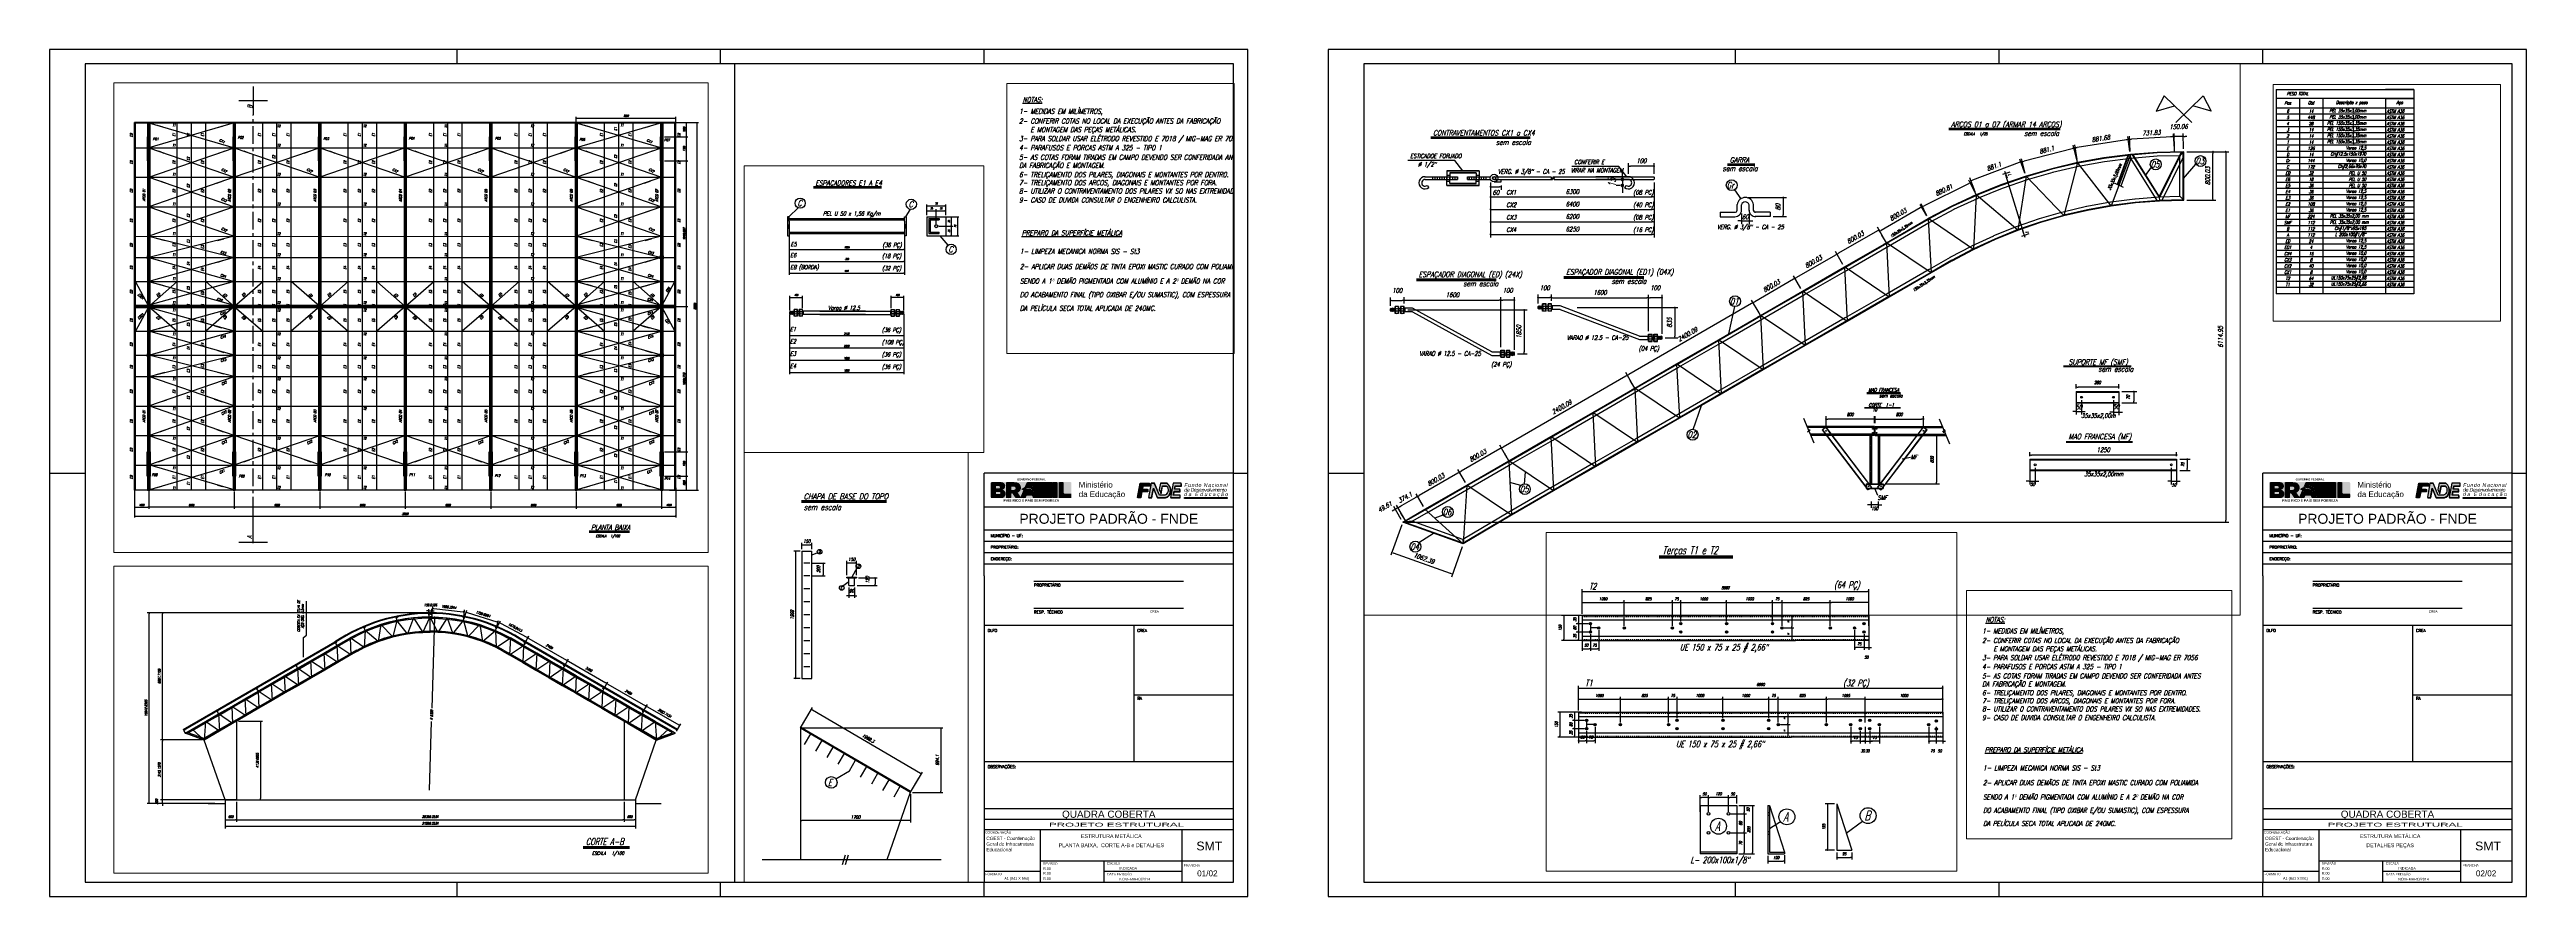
# Paper-space layout 'Layout1' of a CAD drawing. Extents: x 480 to 654, y 71 to 131.
# The model-space entities are those that its viewports show. They can reach past a viewport. Long polylines and large blocks are cut down to what shows.
import ezdxf
from ezdxf.enums import TextEntityAlignment as Align

# ---------------------------------------------------------------- set-up
doc = ezdxf.new("R2010")
doc.units = 0
doc.header["$MEASUREMENT"] = 0
doc.header["$PDMODE"] = 35
for name, pattern in [('CENTER', [2, 1.25, -0.25, 0.25, -0.25]), ('HIDDEN', [0.375, 0.25, -0.125]), ('HIDDEN2', [0.1875, 0.125, -0.0625])]:
    doc.linetypes.add(name, pattern=pattern)
doc.layers.get('0').update_dxf_attribs({"linetype": 'CONTINUOUS'})
doc.layers.get('DEFPOINTS').update_dxf_attribs({"linetype": 'CONTINUOUS'})
for name, color, linetype in [('A-PARED', 5, 'CONTINUOUS'), ('AR-PIS-PAT', 2, 'CONTINUOUS'), ('ARMAÇÃO', 4, 'CONTINUOUS'), ('BL-CRM-03', 6, 'CONTINUOUS'), ('CARGAS', 3, 'CONTINUOUS'), ('CARIMBO', 1, 'CONTINUOUS'), ('cor', 7, 'CONTINUOUS'), ('CORTE', 1, 'CONTINUOUS'), ('COTA', 1, 'CONTINUOUS'), ('COTAS', 1, 'CONTINUOUS'), ('EIXO', 6, 'CENTER'), ('FORMA', 2, 'CONTINUOUS'), ('LAYER3', 3, 'CONTINUOUS'), ('NPILAR', 4, 'CONTINUOUS'), ('PAREDE', 3, 'CONTINUOUS'), ('PILAR', 4, 'CONTINUOUS'), ('PINTADO', 10, 'CONTINUOUS'), ('PRA', 1, 'CONTINUOUS'), ('PROJ COBERTA', 1, 'HIDDEN'), ('QUADRO', 3, 'CONTINUOUS'), ('SAPATA', 1, 'CONTINUOUS'), ('SAPATAS', 1, 'CONTINUOUS'), ('TEXTO1', 1, 'CONTINUOUS'), ('Trelica', 2, 'CONTINUOUS')]:
    doc.layers.add(name, color=color, linetype=linetype)
doc.layers.add('DT-Barras rebatidas', color=2, linetype='CONTINUOUS', lineweight=30)
doc.layers.add('VP', color=9, linetype='CONTINUOUS', plot=False)
doc.layers.add('VPORT', color=7, linetype='CONTINUOUS', plot=False)
doc.styles.add('50', font='arial.ttf', dxfattribs={"height": 0.08})
doc.styles.add('A16', font='arial.ttf', dxfattribs={"height": 0.16})
doc.styles.add('A20', font='arial.ttf', dxfattribs={"height": 0.2})
doc.styles.add('A26', font='arial.ttf', dxfattribs={"height": 0.26})
doc.styles.add('A36', font='arial.ttf', dxfattribs={"height": 0.36})
doc.styles.add('A40', font='arial.ttf', dxfattribs={"width": 1.1, "height": 0.4})
doc.styles.add('A60', font='arial.ttf', dxfattribs={"height": 0.6})
doc.styles.add('E100', font='romans.shx', dxfattribs={"width": 0.7, "oblique": 15, "height": 0.125})
doc.styles.add('E120', font='romans.shx', dxfattribs={"width": 0.7, "oblique": 15, "height": 0.15})
doc.styles.add('E140', font='romans.shx', dxfattribs={"width": 0.7, "oblique": 15, "height": 0.175})
doc.styles.add('E290', font='romans.shx', dxfattribs={"width": 0.7, "oblique": 15, "height": 0.32})
doc.styles.add('FNDE', font='arial.ttf', dxfattribs={"height": 4.5})
doc.styles.add('R80', font='romans.shx', dxfattribs={"height": 0.2})
doc.styles.add('style1', font='romans.shx', dxfattribs={"width": 0.7, "oblique": 15, "height": 0.05})
doc.dimstyles.get("Standard").update_dxf_attribs({"dimtxt": 0.18, "dimasz": 0.18, "dimexe": 0.18, "dimexo": 0.0625, "dimgap": 0.09, "dimtad": 0, "dimtih": 1, "dimtoh": 1, "dimdec": 4, "dimzin": 0, "dimdsep": 46, "dimtxsty": 'Standard', "dimcen": 0.09, "dimadec": 0, "dimazin": 0, "dimtfac": 1, "dimtdec": 4, "dimtofl": 0, "dimtmove": 0, "dimatfit": 3, "dimfxl": 1, "dimtolj": 1, "dimtzin": 0, "dimarcsym": 0})

# ---------------------------------------------------------------- blocks, each defined once
blk = doc.blocks.new('FNDE')
blk.add_hatch(color=30).paths.add_polyline_path([(32.9, 0), (32.9, -0.6), (62.8, -0.6), (62.8, 0)])
at = {"layer": 'BL-CRM-03'}
blk.add_hatch(color=170, dxfattribs=at).paths.add_polyline_path([(3.2, 5.9), (3.6, 8.3), (8.4, 8.3), (8.4, 10), (1.8, 10), (0, 0), (2.1, 0), (2.9, 4.2), (7, 4.2), (7, 5.9)])
h = blk.add_hatch(color=170, dxfattribs=at)
h.paths.add_polyline_path([(1.8, 10), (0, 0), (2.1, 0), (2.9, 4.2), (7, 4.2), (7, 5.9), (3.2, 5.9), (3.6, 8.3), (8.4, 8.3), (8.4, 10)], flags=17)
h.paths.add_polyline_path([(1.8, 10), (0, 0)], flags=0)
h.paths.add_polyline_path([(0, 0), (1.8, 10), (8.4, 10), (8.4, 8.3), (3.6, 8.3), (3.2, 5.9), (7, 5.9), (7, 4.2), (2.9, 4.2), (2.1, 0)], flags=17)
h = blk.add_hatch(color=170, dxfattribs=at)
h.paths.add_polyline_path([(1.8, 10), (0, 0), (2.1, 0), (2.9, 4.2), (7, 4.2), (7, 5.9), (3.2, 5.9), (3.6, 8.3), (8.4, 8.3), (8.4, 10)], flags=17)
h.paths.add_polyline_path([(1.8, 10), (0, 0)], flags=0)
h.paths.add_polyline_path([(0, 0), (1.8, 10), (8.4, 10), (8.4, 8.3), (3.6, 8.3), (3.2, 5.9), (7, 5.9), (7, 4.2), (2.9, 4.2), (2.1, 0)], flags=17)
h = blk.add_hatch(color=170, dxfattribs=at)
h.paths.add_polyline_path([(1.8, 10), (0, 0), (2.1, 0), (2.9, 4.2), (7, 4.2), (7, 5.9), (3.2, 5.9), (3.6, 8.3), (8.4, 8.3), (8.4, 10)], flags=17)
h.paths.add_polyline_path([(1.8, 10), (0, 0)], flags=0)
h.paths.add_polyline_path([(0, 0), (1.8, 10), (8.4, 10), (8.4, 8.3), (3.6, 8.3), (3.2, 5.9), (7, 5.9), (7, 4.2), (2.9, 4.2), (2.1, 0)], flags=17)
h = blk.add_hatch(color=170, dxfattribs=at)
h.paths.add_polyline_path([(1.8, 10), (0, 0), (2.1, 0), (2.9, 4.2), (7, 4.2), (7, 5.9), (3.2, 5.9), (3.6, 8.3), (8.4, 8.3), (8.4, 10)], flags=17)
h.paths.add_polyline_path([(1.8, 10), (0, 0)], flags=0)
h.paths.add_polyline_path([(0, 0), (1.8, 10), (8.4, 10), (8.4, 8.3), (3.6, 8.3), (3.2, 5.9), (7, 5.9), (7, 4.2), (2.9, 4.2), (2.1, 0)], flags=17)
h = blk.add_hatch(color=7, dxfattribs=at)
h.paths.add_polyline_path([(8.6, 8), (8.6, 9.7), (8.4, 9.7), (8.4, 8.3), (3.6, 8.3), (3.2, 5.9), (3.4, 5.9), (3.8, 8)])
h.paths.add_polyline_path([(2.9, 4.2), (2.1, 0), (0.2, 0), (0.2, -0.3), (2.3, -0.3), (3.1, 3.9), (7.2, 3.9), (7.2, 5.6), (7, 5.6), (7, 4.2)])
h = blk.add_hatch(color=170, dxfattribs=at)
h.paths.add_polyline_path([(11.8, 10), (9.6, 10), (7.8, 0), (9.9, 0), (11.1, 6.5), (11.3, 6.1), (11.3, 6.1), (13.8, 0), (19.5, 0, 0.279763), (23.1, 4, 0.314697), (20.8, 10), (16, 10), (15.2, 5.6), (16.4, 3), (17.4, 8.3), (20.2, 8.3, -0.285658), (21.4, 4.4, -0.266372), (19.2, 1.7), (15.3, 1.7)])
h.paths.add_polyline_path([(23.1, 0), (29.8, 0), (29.8, 1.7), (25.1, 1.7), (25.6, 4.4), (29.7, 4.4), (29.7, 5.9), (25.9, 5.9), (26.3, 8.3), (30.7, 8.3), (30.7, 10), (24.9, 10)])
h = blk.add_hatch(color=7, dxfattribs=at)
h.paths.add_polyline_path([(10.1, -0.3), (11.3, 6.1), (11.1, 6.5), (9.9, 0), (8, 0), (8, -0.3)])
h.paths.add_polyline_path([(19.7, -0.3, 0.279763), (23.2, 3.7, 0.192498), (22.7, 7.8, -0.174547), (23.1, 4, -0.279763), (19.5, 0), (13.8, 0), (14, -0.3)])
h.paths.add_polyline_path([(17.6, 8), (20.4, 8, -0.080504), (21.2, 7, 0.105578), (20.2, 8.3), (17.4, 8.3), (16.4, 3), (16.6, 2.6)])
h = blk.add_hatch(color=7, dxfattribs=at)
h.paths.add_polyline_path([(30.9, 8), (30.9, 9.7), (30.7, 9.7), (30.7, 8.3), (26.3, 8.3), (25.9, 5.9), (26.1, 5.9), (26.5, 8)])
h.paths.add_polyline_path([(29.8, 4.1), (29.8, 5.6), (29.7, 5.6), (29.7, 4.4), (25.6, 4.4), (25.1, 1.7), (25.4, 1.7), (25.8, 4.1)])
h.paths.add_polyline_path([(30, -0.3), (30, 1.3), (29.8, 1.3), (29.8, 0), (23.3, 0), (23.3, -0.3)])
at = {"color": 170}
for p, q in [((7, 5.9), (7, 4.2)), ((9.8, 10), (11.8, 10)), ((16, 10), (20.7, 10))]:
    blk.add_line(p, q, dxfattribs=at)
for points in [[(1.8, 10), (0, 0), (1.8, 10), (8.4, 10), (8.4, 8.3), (3.6, 8.3), (3.2, 5.9), (7, 5.9), (7, 4.2), (2.9, 4.2), (2.1, 0), (0, 0)], [(15.4, 1.7), (12, 9.7), (12, 9.7)]]:
    blk.add_lwpolyline(points, dxfattribs=at)
at = {"color": 7}
for points in [[(7, 5.6), (7.2, 5.6), (7.2, 3.9), (3.1, 3.9), (2.3, -0.3), (0.2, -0.3), (0.2, 0)], [(8.4, 9.7), (8.6, 9.7), (8.6, 8), (3.8, 8), (3.4, 5.9)], [(23.3, 0), (23.3, -0.3), (30, -0.3), (30, 1.3), (29.8, 1.3)], [(25.4, 1.7), (25.8, 4.1), (29.8, 4.1), (29.8, 5.6), (29.7, 5.6)], [(26.1, 5.9), (26.5, 8), (30.9, 8), (30.9, 9.7), (30.7, 9.7)]]:
    blk.add_lwpolyline(points, dxfattribs=at)
at = {"color": 170}
blk.add_lwpolyline([(23, 3.9, 0.319097), (20.8, 10), (16, 10), (15.2, 5.6), (16.4, 3), (17.4, 8.3), (20.2, 8.3, -0.285658), (21.4, 4.4, -0.266372), (19.2, 1.7), (15.3, 1.7), (11.8, 10), (9.6, 10), (7.8, 0), (9.9, 0), (11.1, 6.5), (13.8, 0), (19.5, 0, 0.284541), (23.1, 4.1)], format="xyb", dxfattribs=at)
at = {"color": 7}
for points in [[(8, 0), (8, -0.3), (10.1, -0.3), (11.3, 6.1), (14, -0.3), (19.7, -0.3, 0.284541), (23.2, 3.8)], [(16.4, 3), (16.6, 2.6), (17.6, 8), (20.4, 8, -0.080504), (21.2, 7)], [(23.2, 3.6, 0.196648), (22.7, 7.8, 0.196648)]]:
    blk.add_lwpolyline(points, format="xyb", dxfattribs=at)
at = {"color": 170}
blk.add_lwpolyline([(30.7, 10), (24.9, 10), (23.1, 0), (29.8, 0), (29.8, 1.7), (25.1, 1.7), (25.6, 4.4), (29.7, 4.4), (29.7, 5.9), (25.9, 5.9), (26.3, 8.3), (30.7, 8.3)], close=True, dxfattribs=at)
at = {"color": 30}
blk.add_lwpolyline([(32.9, 0), (62.8, 0), (62.8, -0.6), (32.9, -0.6)], close=True, dxfattribs=at)
at = {"color": 7, "char_height": 2.6, "width": 43.228, "attachment_point": 1, "style": 'FNDE'}
for s, insert in [('{\\fArial|b0|i1|c0|p34;\\T0.9;de Desenvolvimento}', (32.8, 6.7)), ('{\\fArial|b0|i1|c238|p34;\\T1.5;da Educaçăo\\T1.4; }', (32.8, 3.6)), ('{\\fArial|b0|i1|c238|p34;\\T1.2;Fundo Nacional\\fArial|b0|i0|c238|p34;\\T1; }', (32.9, 10.1))]:
    blk.add_mtext(s, dxfattribs=dict(at, insert=insert))
blk = doc.blocks.new('governo federal')
at = {"true_color": 0x124700}
blk.add_hatch(color=88, dxfattribs=at).paths.add_polyline_path([(3.6, -1.22), (3.6, -1.22), (3.17, -1.47), (2.75, -1.22), (2.75, -1.22), (3.17, -1.5)])
at = {"layer": 'cor'}
h = blk.add_hatch(color=88, dxfattribs=at)
h.set_gradient(color1=(18, 71, 0), color2=(43, 173, 0), rotation=45, tint=1)
h.paths.add_polyline_path([(1.29, -1.17, 0.866951), (1.21, -0.64), (0.53, -0.64, 0.414214), (0.47, -0.7), (0.47, -1.7, 0.414214), (0.53, -1.76), (1.21, -1.76, 0.912014)])
h.paths.add_polyline_path([(1.07, -1.48), (0.84, -1.48), (0.84, -1.32), (1.07, -1.32, -1)], flags=16)
h.paths.add_polyline_path([(1.04, -1.08), (0.84, -1.08), (0.84, -0.92), (1.04, -0.92, -1)], flags=16)
at = {"layer": 'cor', "true_color": 0xf7d426}
h = blk.add_hatch(color=40, dxfattribs=at)
h.paths.add_polyline_path([(5.59, -1.38, 0.414214), (5.65, -1.44), (6.07, -1.44, -0.414214), (6.13, -1.5), (6.13, -0.7, 0.414214), (6.07, -0.64), (5.54, -0.64, -0.414214), (5.59, -0.7)])
h.paths.add_polyline_path([(5.23, -0.7, -0.414214), (5.28, -0.64), (5.11, -0.64, -0.414214), (5.16, -0.7), (5.16, -1.7, -0.414214), (5.11, -1.76), (5.28, -1.76, -0.414214), (5.23, -1.7)])
h.paths.add_polyline_path([(2.36, -1.38), (2.56, -1.67), (2.75, -1.22), (2.6, -1.13), (2.85, -0.98), (2.98, -0.68, -0.301755), (3.03, -0.64), (2.13, -0.64, -0.047823), (2.3, -0.66, -0.713696)])
h.paths.add_polyline_path([(1.91, -1.18), (2.1, -1.18, 1), (2.1, -0.95), (1.91, -0.95)])
h.paths.add_polyline_path([(2.23, -1.76, -0.246669), (2.19, -1.73), (2, -1.45, 0.736091), (1.91, -1.48), (1.91, -1.7, -0.414214), (1.85, -1.76)])
h.paths.add_polyline_path([(1.07, -1.48, 1), (1.07, -1.32), (0.84, -1.32), (0.84, -1.48)])
h.paths.add_polyline_path([(0.84, -0.92), (0.84, -1.08), (1.04, -1.08, 1), (1.04, -0.92)])
h.paths.add_polyline_path([(3.02, -1.59, 0.301755), (2.97, -1.62), (2.93, -1.72, -0.301755), (2.87, -1.76), (3.47, -1.76, -0.301755), (3.42, -1.72), (3.38, -1.62, 0.301755), (3.32, -1.59)])
h.paths.add_polyline_path([(1.59, -0.64), (1.21, -0.64, -0.866951), (1.29, -1.17, -0.878048), (1.24, -1.76), (1.59, -1.76, -0.414214), (1.53, -1.7), (1.53, -0.7, -0.414214)])
at = {"layer": 'cor'}
h = blk.add_hatch(color=88, dxfattribs=at)
h.set_gradient(color1=(18, 71, 0), color2=(43, 173, 0), rotation=45, tint=1)
h.paths.add_polyline_path([(1.53, -1.7, 0.414214), (1.59, -1.76), (1.85, -1.76, 0.414214), (1.91, -1.7), (1.91, -1.48, -0.736091), (2, -1.45), (2.19, -1.73, 0.246669), (2.23, -1.76), (2.56, -1.76, -0.536387), (2.54, -1.72), (2.56, -1.67), (2.36, -1.38, 0.713696), (2.3, -0.66, 0.062724), (2.08, -0.64), (1.59, -0.64, 0.414214), (1.53, -0.7)])
h.paths.add_polyline_path([(1.91, -1.18), (1.91, -0.95), (2.1, -0.95, -1), (2.1, -1.18)], flags=16)
h = blk.add_hatch(color=88, dxfattribs=at)
h.set_gradient(color1=(18, 71, 0), color2=(43, 173, 0), rotation=45, tint=1)
h.paths.add_polyline_path([(2.97, -1.62, -0.301755), (3.02, -1.59), (3.32, -1.59, -0.301755), (3.38, -1.62), (3.42, -1.72, 0.301755), (3.47, -1.76), (3.78, -1.76, 0.536387), (3.81, -1.72), (3.6, -1.22), (3.17, -1.47), (2.75, -1.22), (2.54, -1.72, 0.536387), (2.56, -1.76), (2.87, -1.76, 0.301755), (2.93, -1.72)])
h.paths.add_polyline_path([(3.5, -0.98), (3.37, -0.68, 0.301755), (3.32, -0.64), (3.03, -0.64, 0.301755), (2.98, -0.68), (2.85, -0.98), (3.17, -0.79)])
h = blk.add_hatch(color=40, dxfattribs=at)
h.set_gradient(color1=(243, 175, 18), color2=(255, 127, 0), rotation=270, tint=1, name='HEMISPHERICAL')
h.paths.add_polyline_path([(3.75, -1.13), (3.17, -0.79), (2.6, -1.13), (3.17, -1.47)])
h.paths.add_polyline_path([(2.97, -1.13, -1), (3.37, -1.13, -1)], flags=16)
h = blk.add_hatch(color=171, dxfattribs=at)
h.set_gradient(color1=(102, 140, 255), color2=(10, 65, 153), rotation=270, tint=1, name='HEMISPHERICAL')
h.paths.add_polyline_path([(2.98, -1.07, -0.20647), (3.37, -1.15, 0.021018), (3.37, -1.13, 0.855475)])
h.paths.add_polyline_path([(3.37, -1.18, 0.224005), (2.98, -1.1, 0.030255), (2.97, -1.13, 0.871589)])
at = {"layer": 'cor', "true_color": 0xf4df43}
h = blk.add_hatch(color=53, dxfattribs=at)
edge = h.paths.add_edge_path()
edge.add_spline(control_points=[(3.93, -1.38), (3.95, -1.4), (4.02, -1.45), (4.16, -1.48), (4.29, -1.49), (4.37, -1.47), (4.38, -1.42), (4.34, -1.39), (4.26, -1.36), (4.11, -1.34), (3.93, -1.29), (3.77, -1.17), (3.75, -1.02), (3.76, -0.89), (3.82, -0.77), (3.91, -0.69), (3.97, -0.66), (4.05, -0.64)], knot_values=[0.065919, 0.065919, 0.065919, 0.065919, 0.132216, 0.300366, 0.426053, 0.481008, 0.522695, 0.580041, 0.634819, 0.765803, 0.969397, 1.125194, 1.241711, 1.336641, 1.472206, 1.56492, 1.65521, 1.65521, 1.65521, 1.65521], degree=3, periodic=0)
edge.add_line((4.05, -0.64), (3.32, -0.64))
edge.add_arc((3.32, -0.7), 0.0573, 22.8342, 90, ccw=False)
edge.add_line((3.37, -0.68), (3.5, -0.98))
edge.add_line((3.5, -0.98), (3.75, -1.13))
edge.add_line((3.75, -1.13), (3.6, -1.22))
edge.add_line((3.6, -1.22), (3.73, -1.54))
edge.add_line((3.73, -1.54), (3.85, -1.39))
edge.add_arc((3.89, -1.43), 0.0566, 53.721, 142.0364, ccw=False)
edge = h.paths.add_edge_path()
edge.add_arc((4.85, -0.7), 0.0573, 90, 180, ccw=False)
edge.add_line((4.85, -0.64), (4.44, -0.64))
edge.add_arc((4.32, -1.27), 0.642, 51.0519, 79.1443, ccw=False)
edge.add_line((4.73, -0.77), (4.58, -0.98))
edge.add_arc((4.53, -0.95), 0.0573, 236.5787, 324.3401, ccw=False)
edge.add_spline(control_points=[(4.5, -1), (4.46, -0.97), (4.37, -0.93), (4.24, -0.91), (4.12, -0.92), (4.13, -1), (4.25, -1.04), (4.45, -1.07), (4.7, -1.16), (4.77, -1.4), (4.71, -1.63), (4.58, -1.71), (4.45, -1.76)], knot_values=[0.044554, 0.044554, 0.044554, 0.044554, 0.150842, 0.328725, 0.389861, 0.448625, 0.477745, 0.709396, 0.965606, 1.159666, 1.316654, 1.549437, 1.549437, 1.549437, 1.549437], degree=3, periodic=0)
edge.add_line((4.45, -1.76), (4.85, -1.76))
edge.add_arc((4.85, -1.7), 0.0573, 180, 270, ccw=False)
edge.add_line((4.8, -1.7), (4.8, -0.7))
edge = h.paths.add_edge_path()
edge.add_spline(control_points=[(4.07, -1.76), (3.98, -1.75), (3.9, -1.72), (3.82, -1.68), (3.79, -1.66)], knot_values=[0.075756, 0.075756, 0.075756, 0.075756, 0.2593, 0.320309, 0.320309, 0.320309, 0.320309], degree=3, periodic=0)
edge.add_line((3.79, -1.66), (3.81, -1.72))
edge.add_arc((3.78, -1.73), 0.0286, -90, 22.8342, ccw=False)
edge.add_line((3.78, -1.76), (4.07, -1.76))
at = {"layer": 'cor'}
h = blk.add_hatch(color=88, dxfattribs=at)
h.set_gradient(color1=(18, 71, 0), color2=(43, 173, 0), rotation=45, tint=1)
edge = h.paths.add_edge_path()
edge.add_spline(control_points=[(4.45, -1.76), (4.58, -1.71), (4.71, -1.63), (4.77, -1.4), (4.7, -1.16), (4.45, -1.07), (4.25, -1.04), (4.13, -1), (4.12, -0.92), (4.24, -0.91), (4.37, -0.93), (4.46, -0.97), (4.5, -1)], knot_values=[0.044554, 0.044554, 0.044554, 0.044554, 0.277337, 0.434326, 0.628385, 0.884595, 1.116246, 1.145366, 1.20413, 1.265267, 1.443149, 1.549437, 1.549437, 1.549437, 1.549437], degree=3, periodic=0)
edge.add_arc((4.53, -0.95), 0.0573, 236.5787, 324.3401)
edge.add_line((4.58, -0.98), (4.73, -0.77))
edge.add_arc((4.32, -1.27), 0.642, 51.0519, 79.1443)
edge.add_line((4.44, -0.64), (4.05, -0.64))
edge.add_spline(control_points=[(4.05, -0.64), (3.97, -0.66), (3.91, -0.69), (3.82, -0.77), (3.76, -0.89), (3.75, -1.02), (3.77, -1.17), (3.93, -1.29), (4.11, -1.34), (4.26, -1.36), (4.34, -1.39), (4.38, -1.42), (4.37, -1.47), (4.29, -1.49), (4.16, -1.48), (4.02, -1.45), (3.95, -1.4), (3.93, -1.38)], knot_values=[0.065919, 0.065919, 0.065919, 0.065919, 0.15621, 0.248924, 0.384488, 0.479419, 0.595936, 0.751732, 0.955327, 1.08631, 1.141089, 1.198434, 1.240121, 1.295076, 1.420763, 1.588913, 1.65521, 1.65521, 1.65521, 1.65521], degree=3, periodic=0)
edge.add_arc((3.89, -1.43), 0.0566, 53.721, 142.0364)
edge.add_line((3.85, -1.39), (3.73, -1.54))
edge.add_line((3.73, -1.54), (3.79, -1.66))
edge.add_spline(control_points=[(3.79, -1.66), (3.82, -1.68), (3.9, -1.72), (3.98, -1.75), (4.07, -1.76)], knot_values=[0.075756, 0.075756, 0.075756, 0.075756, 0.136765, 0.320309, 0.320309, 0.320309, 0.320309], degree=3, periodic=0)
edge.add_line((4.07, -1.76), (4.45, -1.76))
h = blk.add_hatch(color=88, dxfattribs=at)
h.set_gradient(color1=(18, 71, 0), color2=(43, 173, 0), rotation=45, tint=1)
h.paths.add_polyline_path([(5.16, -0.7, 0.414214), (5.11, -0.64), (4.85, -0.64, 0.414214), (4.8, -0.7), (4.8, -1.7, 0.414214), (4.85, -1.76), (5.11, -1.76, 0.414214), (5.16, -1.7)])
h = blk.add_hatch(color=88, dxfattribs=at)
h.set_gradient(color1=(18, 71, 0), color2=(43, 173, 0), rotation=45, tint=1)
h.paths.add_polyline_path([(5.59, -0.7, 0.414214), (5.54, -0.64), (5.28, -0.64, 0.414214), (5.23, -0.7), (5.23, -1.7, 0.414214), (5.28, -1.76), (6.07, -1.76, 0.414214), (6.13, -1.7), (6.13, -1.5, 0.414214), (6.07, -1.44), (5.65, -1.44, -0.414214), (5.59, -1.38)])
at = {"layer": 'VP', "color": 2}
for p, q in [((0, 0), (0, 0)), ((0, -2.4), (0, -2.4))]:
    blk.add_line(p, q, dxfattribs=at)
at = {"color": 7, "width": 5.5767, "attachment_point": 1, "style": '50'}
for s, insert, char_height in [('\\pi1.7847;{\\fArial|b1|i0|c0|p34;GOVERNO FEDERAL}', (0.52, -0.38), 0.1432), ('\\pi0.84331;{\\fArial|b1|i0|c0|p34;PAÍS RICO É PAÍS SEM POBREZA}', (0.52, -1.84), 0.1718)]:
    blk.add_mtext(s, dxfattribs=dict(at, insert=insert, char_height=char_height))
at = {"layer": 'PRA', "color": 2, "insert": (6.64, -0.62), "char_height": 0.4, "width": 4.4424, "attachment_point": 1, "style": 'FNDE'}
blk.add_mtext('{\\fArial|b0|i0|c238|p34;Ministério \\Pda Educação}', dxfattribs=at)
blk = doc.blocks.new('CARIMBO')
at = {"layer": 'PRA', "color": 2}
for p, q in [((754.11, 739.75), (736.61, 739.75)), ((736.61, 732.55), (736.61, 739.75)), ((754.11, 737.35), (736.61, 737.35)), ((754.11, 735.75), (736.61, 735.75)), ((754.11, 734.95), (736.61, 734.95)), ((754.11, 734.15), (736.61, 734.15)), ((754.11, 733.35), (736.61, 733.35)), ((736.61, 732.55), (736.61, 711.05)), ((750.61, 732.14), (740.11, 732.14)), ((750.61, 730.25), (740.11, 730.25)), ((754.11, 729.05), (736.61, 729.05)), ((747.11, 729.05), (747.11, 719.49)), ((747.11, 724.2), (754.11, 724.2)), ((754.11, 719.49), (736.61, 719.49)), ((736.61, 715.47), (754.11, 715.47)), ((736.61, 714.75), (754.11, 714.75)), ((740.56, 711.05), (740.56, 714.75)), ((750.51, 711.05), (750.51, 714.75)), ((740.56, 711.79), (736.61, 711.79)), ((754.11, 712.53), (740.56, 712.53)), ((745.03, 711.05), (745.03, 712.53)), ((750.51, 711.79), (745.03, 711.79))]:
    blk.add_line(p, q, dxfattribs=at)
at = {"layer": 'PRA', "color": 4}
blk.add_lwpolyline([(736.61, 711.05), (754.11, 711.05), (754.11, 716.19), (736.61, 716.19)], close=True, dxfattribs=at)
at = {"layer": 'AR-PIS-PAT', "color": 41}
blk.add_blockref('governo federal', (736.61, 739.75), dxfattribs=at)
at = {"layer": 'PRA', "color": 7, "xscale": 0.1000000000000227, "yscale": 0.1000000000000227, "zscale": 0.1000000000000227}
blk.add_blockref('FNDE', (747.38, 738.03), dxfattribs=at)
at = {"layer": 'PRA', "color": 2, "style": 'R80'}
for s, p in [('MUNICÍPIO - UF:', (737.07, 735.35)), ('PROPRIETÁRIO:', (737.07, 734.55)), ('ENDEREÇO:', (737.07, 733.73))]:
    blk.add_text(s, height=0.2, dxfattribs=at).set_placement(p, align=Align.MIDDLE_LEFT)
at = {"layer": 'PRA', "color": 4, "style": 'A36'}
blk.add_text('PROJETO PADRÃO - FNDE', height=0.7, dxfattribs=at).set_placement((745.36, 736.19), align=Align.CENTER)
at = {"layer": 'PRA', "color": 2, "style": 'R80'}
for s, p in [('PROPRIETÁRIO', (740.11, 731.99)), ('RESP. TÉCNICO', (740.11, 730.1)), ('DLFO', (736.86, 728.8)), ('CREA', (747.36, 728.8)), ('OBSERVAÇÕES:', (736.86, 719.25))]:
    blk.add_text(s, height=0.2, dxfattribs=at).set_placement(p, align=Align.TOP_LEFT)
at = {"layer": 'PRA', "color": 3}
blk.add_text('CREA ', height=0.16, dxfattribs=at).set_placement((748.26, 729.96))
at = {"layer": 'PRA', "color": 2}
for s, height, style, p in [('RA', 0.2, 'R80', (747.36, 723.85)), ('COORDENAÇÃO', 0.1646, 'A16', (736.69, 714.46)), ('FORMATO', 0.165, 'A16', (736.71, 711.54)), ('REVISÃO', 0.165, 'A16', (740.74, 712.27)), ('ESCALA', 0.165, 'A16', (745.25, 712.29)), ('DATA EMISSÃO', 0.1646, 'A16', (745.25, 711.52)), ('PRANCHA', 0.165, 'A16', (750.63, 712.15))]:
    blk.add_text(s, height=height, dxfattribs=dict(at, style=style)).set_placement(p)
at = {"layer": 'PRA', "color": 4, "insert": (742.08, 716.07), "char_height": 0.5, "width": 59.7103, "attachment_point": 1, "style": 'A36'}
blk.add_mtext('QUADRA COBERTA', dxfattribs=at)
at = {"layer": 'PRA', "color": 3, "insert": (736.77, 714.24), "char_height": 0.2362, "width": 36.2642, "attachment_point": 1, "style": 'A20'}
blk.add_mtext('{\\fArial|b0|i0|c238|p34;CGEST - }C{\\fArial|b0|i0|c238|p34;oordenação }\\PG{\\fArial|b0|i0|c238|p34;eral de }I{\\fArial|b0|i0|c238|p34;nfraestrutura} \\PEducacional', dxfattribs=at)
at = {"layer": 'PRA', "color": 3, "style": 'A20'}
for tag, p, height in [('MUNICIPIO', (741.24, 735.25), 0.2), ('ENDEREÇO', (741.24, 733.74), 0.2), ('DESENHO', (738.03, 711.22), 0.185), ('R-01', (740.75, 711.9), 0.185), ('R-02', (740.75, 711.58), 0.185), ('R-03', (740.75, 711.21), 0.185), ('ESCALA', (746.11, 711.93), 0.185), ('DATA', (746.11, 711.17), 0.185)]:
    blk.add_attdef(tag, p, '', height=height, dxfattribs=at)
at = {"layer": 'PRA', "color": 4, "style": 'A26'}
for tag, p in [('DESCRIÇÃO-1', (745.54, 714.27)), ('DESCRIÇÃO-2', (745.54, 713.64)), ('DESCRIÇÃO-3', (745.54, 713.03))]:
    blk.add_attdef(tag, text='', height=0.267, dxfattribs=at).set_placement(p, align=Align.MIDDLE_CENTER)
at = {"layer": 'PRA', "color": 6}
for tag, height, style, p in [('PE-AR', 0.617, 'A60', (752.41, 713.59)), ('00/00', 0.411, 'A40', (752.28, 711.67))]:
    blk.add_attdef(tag, text='', height=height, dxfattribs=dict(at, style=style)).set_placement(p, align=Align.MIDDLE_CENTER)
blk = doc.blocks.new('A1')
at = {"color": 255}
for p, q in [((1, 58.4), (-83.1, 58.4)), ((-83.1, 58.4), (-83.1, -1)), ((-54.5, 57.4), (-54.5, 58.4)), ((-36, 57.4), (-36, 58.4)), ((-17.5, 57.4), (-17.5, 58.4)), ((1, -1), (1, 58.4)), ((-83.1, 28.7), (-80.6, 28.7)), ((0, 28.7), (1, 28.7)), ((-54.5, -1), (-54.5, 0)), ((-36, -1), (-36, 0)), ((-17.5, -1), (-17.5, 0)), ((-83.1, -1), (1, -1))]:
    blk.add_line(p, q, dxfattribs=at)
at = {"color": 6}
for p, q in [((0, 57.4), (-80.6, 57.4)), ((-80.6, 57.4), (-80.6, 0)), ((0, 0), (0, 57.4)), ((-80.6, 0), (0, 0))]:
    blk.add_line(p, q, dxfattribs=at)
blk = doc.blocks.new('DOT')
at = {"layer": 'CARGAS', "color": 0, "linetype": 'ByBlock'}
blk.add_line((-0.5, 0), (-1, 0), dxfattribs=at)
at = {"layer": 'CARGAS', "color": 0, "linetype": 'ByBlock', "const_width": 0.5}
blk.add_lwpolyline([(-0.25, 0, 1), (0.25, 0, 1)], format="xyb", close=True, dxfattribs=at)
blk = doc.blocks.new('*D32')
at = {"layer": 'COTA', "linetype": 'Continuous', "lineweight": -2, "transparency": 16777216}
for p, q in [((393.179, 406.075), (393.179, 404.866)), ((399.179, 406.075), (399.179, 404.866)), ((399.119, 404.966), (393.239, 404.966))]:
    blk.add_line(p, q, dxfattribs=at)
at = {"layer": 'DEFPOINTS', "color": 0, "linetype": 'Continuous', "transparency": 16777216}
for p in [(393.179, 406.175), (399.179, 406.175), (393.179, 404.966)]:
    blk.add_point(p, dxfattribs=at)
at = {"layer": 'COTA', "linetype": 'Continuous', "lineweight": -2, "transparency": 16777216, "xscale": 0.06, "yscale": 0.06, "zscale": 0.06, "rotation": 180}
blk.add_blockref('DOT', (393.179, 404.966), dxfattribs=at)
at = {"layer": 'COTA', "linetype": 'Continuous', "lineweight": -2, "transparency": 16777216, "xscale": 0.06, "yscale": 0.06, "zscale": 0.06}
blk.add_blockref('DOT', (399.179, 404.966), dxfattribs=at)
at = {"layer": 'COTA', "color": 2, "linetype": 'Continuous', "transparency": 16777216, "insert": (396.179, 405.128), "char_height": 0.125, "attachment_point": 5, "style": 'E100'}
blk.add_mtext('\\A1;6000', dxfattribs=at)
blk = doc.blocks.new('*D33')
at = {"layer": 'COTA', "linetype": 'Continuous', "lineweight": -2, "transparency": 16777216}
for p, q in [((387.179, 406.075), (387.179, 404.866)), ((393.179, 406.075), (393.179, 404.866)), ((393.119, 404.966), (387.239, 404.966))]:
    blk.add_line(p, q, dxfattribs=at)
at = {"layer": 'DEFPOINTS', "color": 0, "linetype": 'Continuous', "transparency": 16777216}
for p in [(387.179, 406.175), (393.179, 406.175), (387.179, 404.966)]:
    blk.add_point(p, dxfattribs=at)
at = {"layer": 'COTA', "linetype": 'Continuous', "lineweight": -2, "transparency": 16777216, "xscale": 0.06, "yscale": 0.06, "zscale": 0.06, "rotation": 180}
blk.add_blockref('DOT', (387.179, 404.966), dxfattribs=at)
at = {"layer": 'COTA', "linetype": 'Continuous', "lineweight": -2, "transparency": 16777216, "xscale": 0.06, "yscale": 0.06, "zscale": 0.06}
blk.add_blockref('DOT', (393.179, 404.966), dxfattribs=at)
at = {"layer": 'COTA', "color": 2, "linetype": 'Continuous', "transparency": 16777216, "insert": (390.179, 405.128), "char_height": 0.125, "attachment_point": 5, "style": 'E100'}
blk.add_mtext('\\A1;6000', dxfattribs=at)
blk = doc.blocks.new('*D34')
at = {"layer": 'COTA', "linetype": 'Continuous', "lineweight": -2, "transparency": 16777216}
for p, q in [((369.179, 406.075), (369.179, 404.866)), ((375.179, 406.075), (375.179, 404.866)), ((375.119, 404.966), (369.239, 404.966))]:
    blk.add_line(p, q, dxfattribs=at)
at = {"layer": 'DEFPOINTS', "color": 0, "linetype": 'Continuous', "transparency": 16777216}
for p in [(369.179, 406.175), (375.179, 406.175), (369.179, 404.966)]:
    blk.add_point(p, dxfattribs=at)
at = {"layer": 'COTA', "linetype": 'Continuous', "lineweight": -2, "transparency": 16777216, "xscale": 0.06, "yscale": 0.06, "zscale": 0.06, "rotation": 180}
blk.add_blockref('DOT', (369.179, 404.966), dxfattribs=at)
at = {"layer": 'COTA', "linetype": 'Continuous', "lineweight": -2, "transparency": 16777216, "xscale": 0.06, "yscale": 0.06, "zscale": 0.06}
blk.add_blockref('DOT', (375.179, 404.966), dxfattribs=at)
at = {"layer": 'COTA', "color": 2, "linetype": 'Continuous', "transparency": 16777216, "insert": (372.179, 405.128), "char_height": 0.125, "attachment_point": 5, "style": 'E100'}
blk.add_mtext('\\A1;6000', dxfattribs=at)
blk = doc.blocks.new('*D35')
at = {"layer": 'COTA', "linetype": 'Continuous', "lineweight": -2, "transparency": 16777216}
for p, q in [((363.179, 406.075), (363.179, 404.866)), ((369.179, 406.075), (369.179, 404.866)), ((369.119, 404.966), (363.239, 404.966))]:
    blk.add_line(p, q, dxfattribs=at)
at = {"layer": 'DEFPOINTS', "color": 0, "linetype": 'Continuous', "transparency": 16777216}
for p in [(363.179, 406.175), (369.179, 406.175), (363.179, 404.966)]:
    blk.add_point(p, dxfattribs=at)
at = {"layer": 'COTA', "linetype": 'Continuous', "lineweight": -2, "transparency": 16777216, "xscale": 0.06, "yscale": 0.06, "zscale": 0.06, "rotation": 180}
blk.add_blockref('DOT', (363.179, 404.966), dxfattribs=at)
at = {"layer": 'COTA', "linetype": 'Continuous', "lineweight": -2, "transparency": 16777216, "xscale": 0.06, "yscale": 0.06, "zscale": 0.06}
blk.add_blockref('DOT', (369.179, 404.966), dxfattribs=at)
at = {"layer": 'COTA', "color": 2, "linetype": 'Continuous', "transparency": 16777216, "insert": (366.179, 405.128), "char_height": 0.125, "attachment_point": 5, "style": 'E100'}
blk.add_mtext('\\A1;6000', dxfattribs=at)
blk = doc.blocks.new('*D36')
at = {"layer": 'COTA', "linetype": 'Continuous', "lineweight": -2, "transparency": 16777216}
for p, q in [((375.179, 406.075), (375.179, 404.866)), ((381.179, 406.075), (381.179, 404.866)), ((381.119, 404.966), (375.239, 404.966))]:
    blk.add_line(p, q, dxfattribs=at)
at = {"layer": 'DEFPOINTS', "color": 0, "linetype": 'Continuous', "transparency": 16777216}
for p in [(375.179, 406.175), (381.179, 406.175), (375.179, 404.966)]:
    blk.add_point(p, dxfattribs=at)
at = {"layer": 'COTA', "linetype": 'Continuous', "lineweight": -2, "transparency": 16777216, "xscale": 0.06, "yscale": 0.06, "zscale": 0.06, "rotation": 180}
blk.add_blockref('DOT', (375.179, 404.966), dxfattribs=at)
at = {"layer": 'COTA', "linetype": 'Continuous', "lineweight": -2, "transparency": 16777216, "xscale": 0.06, "yscale": 0.06, "zscale": 0.06}
blk.add_blockref('DOT', (381.179, 404.966), dxfattribs=at)
at = {"layer": 'COTA', "color": 2, "linetype": 'Continuous', "transparency": 16777216, "insert": (378.179, 405.128), "char_height": 0.125, "attachment_point": 5, "style": 'E100'}
blk.add_mtext('\\A1;6000', dxfattribs=at)
blk = doc.blocks.new('*D37')
at = {"layer": 'COTA', "linetype": 'Continuous', "lineweight": -2, "transparency": 16777216}
for p, q in [((381.179, 406.075), (381.179, 404.866)), ((387.179, 406.075), (387.179, 404.866)), ((387.119, 404.966), (381.239, 404.966))]:
    blk.add_line(p, q, dxfattribs=at)
at = {"layer": 'DEFPOINTS', "color": 0, "linetype": 'Continuous', "transparency": 16777216}
for p in [(381.179, 406.175), (387.179, 406.175), (381.179, 404.966)]:
    blk.add_point(p, dxfattribs=at)
at = {"layer": 'COTA', "linetype": 'Continuous', "lineweight": -2, "transparency": 16777216, "xscale": 0.06, "yscale": 0.06, "zscale": 0.06, "rotation": 180}
blk.add_blockref('DOT', (381.179, 404.966), dxfattribs=at)
at = {"layer": 'COTA', "linetype": 'Continuous', "lineweight": -2, "transparency": 16777216, "xscale": 0.06, "yscale": 0.06, "zscale": 0.06}
blk.add_blockref('DOT', (387.179, 404.966), dxfattribs=at)
at = {"layer": 'COTA', "color": 2, "linetype": 'Continuous', "transparency": 16777216, "insert": (384.179, 405.128), "char_height": 0.125, "attachment_point": 5, "style": 'E100'}
blk.add_mtext('\\A1;6000', dxfattribs=at)
blk = doc.blocks.new('*D38')
at = {"layer": 'COTA', "linetype": 'Continuous', "lineweight": -2, "transparency": 16777216}
for p, q in [((363.179, 407.062), (363.179, 404.866)), ((362.179, 406.497), (362.179, 404.866)), ((362.239, 404.966), (363.119, 404.966))]:
    blk.add_line(p, q, dxfattribs=at)
at = {"layer": 'DEFPOINTS', "color": 0, "linetype": 'Continuous', "transparency": 16777216}
for p in [(363.179, 407.162), (362.179, 406.597), (363.179, 404.966)]:
    blk.add_point(p, dxfattribs=at)
at = {"layer": 'COTA', "linetype": 'Continuous', "lineweight": -2, "transparency": 16777216, "xscale": 0.06, "yscale": 0.06, "zscale": 0.06, "rotation": 180}
blk.add_blockref('DOT', (362.179, 404.966), dxfattribs=at)
at = {"layer": 'COTA', "linetype": 'Continuous', "lineweight": -2, "transparency": 16777216, "xscale": 0.06, "yscale": 0.06, "zscale": 0.06}
blk.add_blockref('DOT', (363.179, 404.966), dxfattribs=at)
at = {"layer": 'COTA', "color": 2, "linetype": 'Continuous', "transparency": 16777216, "insert": (362.679, 405.128), "char_height": 0.125, "attachment_point": 5, "style": 'E100'}
blk.add_mtext('\\A1;1000', dxfattribs=at)
blk = doc.blocks.new('*D39')
at = {"layer": 'COTA', "linetype": 'Continuous', "lineweight": -2, "transparency": 16777216}
for p, q in [((399.179, 407.062), (399.179, 404.866)), ((400.179, 406.344), (400.179, 404.866)), ((399.239, 404.966), (400.119, 404.966))]:
    blk.add_line(p, q, dxfattribs=at)
at = {"layer": 'DEFPOINTS', "color": 0, "linetype": 'Continuous', "transparency": 16777216}
for p in [(399.179, 407.162), (400.179, 406.444), (400.179, 404.966)]:
    blk.add_point(p, dxfattribs=at)
at = {"layer": 'COTA', "linetype": 'Continuous', "lineweight": -2, "transparency": 16777216, "xscale": 0.06, "yscale": 0.06, "zscale": 0.06, "rotation": 180}
blk.add_blockref('DOT', (399.179, 404.966), dxfattribs=at)
at = {"layer": 'COTA', "linetype": 'Continuous', "lineweight": -2, "transparency": 16777216, "xscale": 0.06, "yscale": 0.06, "zscale": 0.06}
blk.add_blockref('DOT', (400.179, 404.966), dxfattribs=at)
at = {"layer": 'COTA', "color": 2, "linetype": 'Continuous', "transparency": 16777216, "insert": (399.679, 405.128), "char_height": 0.125, "attachment_point": 5, "style": 'E100'}
blk.add_mtext('\\A1;1000', dxfattribs=at)
blk = doc.blocks.new('*D40')
at = {"layer": 'COTA', "linetype": 'Continuous', "lineweight": -2, "transparency": 16777216}
for p, q in [((398.672, 431.962), (401.773, 431.962)), ((401.673, 406.222), (401.673, 431.902)), ((399.73, 406.162), (401.773, 406.162))]:
    blk.add_line(p, q, dxfattribs=at)
at = {"layer": 'DEFPOINTS', "color": 0, "linetype": 'Continuous', "transparency": 16777216}
for p in [(398.572, 431.962), (401.673, 431.962), (399.63, 406.162)]:
    blk.add_point(p, dxfattribs=at)
at = {"layer": 'COTA', "linetype": 'Continuous', "lineweight": -2, "transparency": 16777216, "xscale": 0.06, "yscale": 0.06, "zscale": 0.06}
for p, rotation in [((401.673, 431.962), 90), ((401.673, 406.162), 270)]:
    blk.add_blockref('DOT', p, dxfattribs=dict(at, rotation=rotation))
at = {"layer": 'COTA', "color": 2, "linetype": 'Continuous', "transparency": 16777216, "insert": (401.511, 419.062), "char_height": 0.125, "attachment_point": 5, "rotation": 90, "style": 'E100'}
blk.add_mtext('\\A1;25800', dxfattribs=at)
blk = doc.blocks.new('*D62')
at = {"layer": 'COTA', "linetype": 'Continuous', "lineweight": -2, "transparency": 16777216}
for p, q in [((305.085, 411.982), (305.085, 412.042)), ((308.884, 411.922), (304.985, 411.922)), ((307.84, 411.722), (304.985, 411.722)), ((305.085, 411.722), (305.085, 411.922)), ((305.085, 411.662), (305.085, 411.602))]:
    blk.add_line(p, q, dxfattribs=at)
at = {"layer": 'DEFPOINTS', "color": 0, "linetype": 'Continuous', "transparency": 16777216}
for p in [(305.085, 411.922), (307.94, 411.722), (308.984, 411.922)]:
    blk.add_point(p, dxfattribs=at)
at = {"layer": 'COTA', "linetype": 'Continuous', "lineweight": -2, "transparency": 16777216, "xscale": 0.06, "yscale": 0.06, "zscale": 0.06}
for p, rotation in [((305.085, 411.922), 270), ((305.085, 411.722), 90)]:
    blk.add_blockref('DOT', p, dxfattribs=dict(at, rotation=rotation))
at = {"layer": 'COTA', "color": 2, "linetype": 'Continuous', "transparency": 16777216, "insert": (304.773, 411.822), "char_height": 0.125, "attachment_point": 5, "rotation": 90, "style": 'E100'}
blk.add_mtext('\\A1;200', dxfattribs=at)
blk = doc.blocks.new('*D63')
at = {"layer": 'COTA', "linetype": 'Continuous', "lineweight": -2, "transparency": 16777216}
for p, q in [((307.183, 415.067), (304.985, 415.067)), ((305.085, 411.982), (305.085, 415.007)), ((308.884, 411.922), (304.985, 411.922))]:
    blk.add_line(p, q, dxfattribs=at)
at = {"layer": 'DEFPOINTS', "color": 0, "linetype": 'Continuous', "transparency": 16777216}
for p in [(305.085, 415.067), (307.283, 415.067), (308.984, 411.922)]:
    blk.add_point(p, dxfattribs=at)
at = {"layer": 'COTA', "linetype": 'Continuous', "lineweight": -2, "transparency": 16777216, "xscale": 0.06, "yscale": 0.06, "zscale": 0.06}
for p, rotation in [((305.085, 415.067), 90), ((305.085, 411.922), 270)]:
    blk.add_blockref('DOT', p, dxfattribs=dict(at, rotation=rotation))
at = {"layer": 'COTA', "color": 2, "linetype": 'Continuous', "transparency": 16777216, "insert": (304.923, 413.494), "char_height": 0.125, "attachment_point": 5, "rotation": 90, "style": 'E100'}
blk.add_mtext('\\A1;3145.1279', dxfattribs=at)
blk = doc.blocks.new('*D64')
at = {"layer": 'COTA', "linetype": 'Continuous', "lineweight": -2, "transparency": 16777216}
for p, q in [((319.083, 421.764), (304.985, 421.764)), ((305.085, 415.127), (305.085, 421.704)), ((307.183, 415.067), (304.985, 415.067))]:
    blk.add_line(p, q, dxfattribs=at)
at = {"layer": 'DEFPOINTS', "color": 0, "linetype": 'Continuous', "transparency": 16777216}
for p in [(305.085, 421.764), (319.183, 421.764), (307.283, 415.067)]:
    blk.add_point(p, dxfattribs=at)
at = {"layer": 'COTA', "linetype": 'Continuous', "lineweight": -2, "transparency": 16777216, "xscale": 0.06, "yscale": 0.06, "zscale": 0.06}
for p, rotation in [((305.085, 421.764), 90), ((305.085, 415.067), 270)]:
    blk.add_blockref('DOT', p, dxfattribs=dict(at, rotation=rotation))
at = {"layer": 'COTA', "color": 2, "linetype": 'Continuous', "transparency": 16777216, "insert": (304.923, 418.416), "char_height": 0.125, "attachment_point": 5, "rotation": 90, "style": 'E100'}
blk.add_mtext('\\A1;6697.7106', dxfattribs=at)
blk = doc.blocks.new('*D65')
at = {"layer": 'COTA', "linetype": 'Continuous', "lineweight": -2, "transparency": 16777216}
for p, q in [((319.41, 421.489), (319.265, 416.739)), ((319.134, 412.434), (319.244, 416.037))]:
    blk.add_line(p, q, dxfattribs=at)
at = {"layer": 'DEFPOINTS', "color": 0, "linetype": 'Continuous', "transparency": 16777216}
for p in [(319.412, 421.549), (319.134, 412.434)]:
    blk.add_point(p, dxfattribs=at)
at = {"layer": 'COTA', "linetype": 'Continuous', "lineweight": -2, "transparency": 16777216, "xscale": 0.06, "yscale": 0.06, "zscale": 0.06, "rotation": 88.25401142877048}
blk.add_blockref('DOT', (319.412, 421.549), dxfattribs=at)
at = {"layer": 'COTA', "color": 2, "linetype": 'Continuous', "transparency": 16777216, "insert": (319.255, 416.388), "char_height": 0.125, "attachment_point": 5, "rotation": 88.254, "style": 'E100'}
blk.add_mtext('\\A1;R 8320', dxfattribs=at)
blk = doc.blocks.new('*D41')
at = {"layer": 'COTA', "linetype": 'Continuous', "lineweight": -2, "transparency": 16777216}
for p, q in [((319.11, 421.64), (319.114, 421.957)), ((319.26, 421.638), (319.264, 421.955)), ((319.052, 421.858), (318.992, 421.859)), ((319.112, 421.857), (319.262, 421.855)), ((319.322, 421.855), (319.382, 421.854))]:
    blk.add_line(p, q, dxfattribs=at)
at = {"layer": 'DEFPOINTS', "color": 0, "linetype": 'Continuous', "transparency": 16777216}
for p in [(319.262, 421.855), (319.108, 421.54), (319.258, 421.538)]:
    blk.add_point(p, dxfattribs=at)
at = {"layer": 'COTA', "linetype": 'Continuous', "lineweight": -2, "transparency": 16777216, "xscale": 0.06, "yscale": 0.06, "zscale": 0.06}
for p, rotation in [((319.112, 421.857), 359.2586855782577), ((319.262, 421.855), 179.2586855782576)]:
    blk.add_blockref('DOT', p, dxfattribs=dict(at, rotation=rotation))
at = {"layer": 'COTA', "color": 2, "linetype": 'Continuous', "transparency": 16777216, "insert": (319.191, 422.169), "char_height": 0.125, "attachment_point": 5, "rotation": 359.2587, "style": 'E100'}
blk.add_mtext('\\A1;150.0126', dxfattribs=at)
blk = doc.blocks.new('*D42')
at = {"layer": 'COTA', "linetype": 'Continuous', "lineweight": -2, "transparency": 16777216}
for p, q in [((319.269, 421.638), (319.316, 422.087)), ((319.366, 421.981), (320.923, 421.816)), ((320.946, 421.46), (320.993, 421.909))]:
    blk.add_line(p, q, dxfattribs=at)
at = {"layer": 'DEFPOINTS', "color": 0, "linetype": 'Continuous', "transparency": 16777216}
for p in [(320.983, 421.81), (319.258, 421.538), (320.935, 421.36)]:
    blk.add_point(p, dxfattribs=at)
at = {"layer": 'COTA', "linetype": 'Continuous', "lineweight": -2, "transparency": 16777216, "xscale": 0.06, "yscale": 0.06, "zscale": 0.06}
for p, rotation in [((319.306, 421.988), 173.9385632115407), ((320.983, 421.81), 353.9385632115407)]:
    blk.add_blockref('DOT', p, dxfattribs=dict(at, rotation=rotation))
at = {"layer": 'COTA', "color": 2, "linetype": 'Continuous', "transparency": 16777216, "insert": (320.162, 422.06), "char_height": 0.125, "attachment_point": 5, "rotation": 353.9386, "style": 'E100'}
blk.add_mtext('\\A1;1686.3244', dxfattribs=at)
blk = doc.blocks.new('*D43')
at = {"layer": 'COTA', "linetype": 'Continuous', "lineweight": -2, "transparency": 16777216}
for p, q in [((320.965, 421.456), (321.104, 421.893)), ((321.131, 421.78), (322.694, 421.284)), ((322.643, 420.924), (322.782, 421.361))]:
    blk.add_line(p, q, dxfattribs=at)
at = {"layer": 'DEFPOINTS', "color": 0, "linetype": 'Continuous', "transparency": 16777216}
for p in [(320.935, 421.36), (322.751, 421.266), (322.613, 420.828)]:
    blk.add_point(p, dxfattribs=at)
at = {"layer": 'COTA', "linetype": 'Continuous', "lineweight": -2, "transparency": 16777216, "xscale": 0.06, "yscale": 0.06, "zscale": 0.06}
for p, rotation in [((321.074, 421.798), 162.4095696743918), ((322.751, 421.266), 342.4095696743918)]:
    blk.add_blockref('DOT', p, dxfattribs=dict(at, rotation=rotation))
at = {"layer": 'COTA', "color": 2, "linetype": 'Continuous', "transparency": 16777216, "insert": (321.962, 421.687), "char_height": 0.125, "attachment_point": 5, "rotation": 342.4096, "style": 'E100'}
blk.add_mtext('\\A1;1759.8261', dxfattribs=at)
blk = doc.blocks.new('*D44')
at = {"layer": 'COTA', "linetype": 'Continuous', "lineweight": -2, "transparency": 16777216}
for p, q in [((322.66, 420.917), (322.881, 421.331)), ((322.887, 421.214), (324.263, 420.48)), ((324.142, 420.125), (324.363, 420.54))]:
    blk.add_line(p, q, dxfattribs=at)
at = {"layer": 'DEFPOINTS', "color": 0, "linetype": 'Continuous', "transparency": 16777216}
for p in [(322.613, 420.828), (324.316, 420.451), (324.095, 420.037)]:
    blk.add_point(p, dxfattribs=at)
at = {"layer": 'COTA', "linetype": 'Continuous', "lineweight": -2, "transparency": 16777216, "xscale": 0.06, "yscale": 0.06, "zscale": 0.06}
for p, rotation in [((322.834, 421.243), 151.8991665331276), ((324.316, 420.451), 331.8991665331276)]:
    blk.add_blockref('DOT', p, dxfattribs=dict(at, rotation=rotation))
at = {"layer": 'COTA', "color": 2, "linetype": 'Continuous', "transparency": 16777216, "insert": (323.651, 420.99), "char_height": 0.125, "attachment_point": 5, "rotation": 331.8992, "style": 'E100'}
blk.add_mtext('\\A1;1679.9413', dxfattribs=at)
blk = doc.blocks.new('*D45')
at = {"layer": 'COTA', "linetype": 'Continuous', "lineweight": -2, "transparency": 16777216}
for p, q in [((324.145, 420.124), (324.378, 420.528)), ((324.38, 420.412), (326.355, 419.272)), ((326.223, 418.924), (326.457, 419.329))]:
    blk.add_line(p, q, dxfattribs=at)
at = {"layer": 'DEFPOINTS', "color": 0, "linetype": 'Continuous', "transparency": 16777216}
for p in [(324.095, 420.037), (326.407, 419.242), (326.173, 418.837)]:
    blk.add_point(p, dxfattribs=at)
at = {"layer": 'COTA', "linetype": 'Continuous', "lineweight": -2, "transparency": 16777216, "xscale": 0.06, "yscale": 0.06, "zscale": 0.06}
for p, rotation in [((324.328, 420.442), 150.0035515601863), ((326.407, 419.242), 330.0035515601863)]:
    blk.add_blockref('DOT', p, dxfattribs=dict(at, rotation=rotation))
at = {"layer": 'COTA', "color": 2, "linetype": 'Continuous', "transparency": 16777216, "insert": (325.449, 419.983), "char_height": 0.125, "attachment_point": 5, "rotation": 330.0036, "style": 'E100'}
blk.add_mtext('\\A1;2400', dxfattribs=at)
blk = doc.blocks.new('*D46')
at = {"layer": 'COTA', "linetype": 'Continuous', "lineweight": -2, "transparency": 16777216}
for p, q in [((326.223, 418.924), (326.457, 419.329)), ((326.459, 419.212), (328.433, 418.072)), ((328.302, 417.724), (328.535, 418.129))]:
    blk.add_line(p, q, dxfattribs=at)
at = {"layer": 'DEFPOINTS', "color": 0, "linetype": 'Continuous', "transparency": 16777216}
for p in [(326.173, 418.837), (328.485, 418.042), (328.252, 417.637)]:
    blk.add_point(p, dxfattribs=at)
at = {"layer": 'COTA', "linetype": 'Continuous', "lineweight": -2, "transparency": 16777216, "xscale": 0.06, "yscale": 0.06, "zscale": 0.06}
for p, rotation in [((326.407, 419.242), 150.0035515601845), ((328.485, 418.042), 330.0035515601846)]:
    blk.add_blockref('DOT', p, dxfattribs=dict(at, rotation=rotation))
at = {"layer": 'COTA', "color": 2, "linetype": 'Continuous', "transparency": 16777216, "insert": (327.527, 418.783), "char_height": 0.125, "attachment_point": 5, "rotation": 330.0036, "style": 'E100'}
blk.add_mtext('\\A1;2400', dxfattribs=at)
blk = doc.blocks.new('*D47')
at = {"layer": 'COTA', "linetype": 'Continuous', "lineweight": -2, "transparency": 16777216}
for p, q in [((328.302, 417.724), (328.535, 418.129)), ((328.537, 418.012), (330.512, 416.872)), ((330.38, 416.524), (330.614, 416.929))]:
    blk.add_line(p, q, dxfattribs=at)
at = {"layer": 'DEFPOINTS', "color": 0, "linetype": 'Continuous', "transparency": 16777216}
for p in [(328.252, 417.637), (330.564, 416.842), (330.33, 416.437)]:
    blk.add_point(p, dxfattribs=at)
at = {"layer": 'COTA', "linetype": 'Continuous', "lineweight": -2, "transparency": 16777216, "xscale": 0.06, "yscale": 0.06, "zscale": 0.06}
for p, rotation in [((328.485, 418.042), 150.0035515601845), ((330.564, 416.842), 330.0035515601846)]:
    blk.add_blockref('DOT', p, dxfattribs=dict(at, rotation=rotation))
at = {"layer": 'COTA', "color": 2, "linetype": 'Continuous', "transparency": 16777216, "insert": (329.606, 417.583), "char_height": 0.125, "attachment_point": 5, "rotation": 330.0036, "style": 'E100'}
blk.add_mtext('\\A1;2400', dxfattribs=at)
blk = doc.blocks.new('*D48')
at = {"layer": 'COTA', "linetype": 'Continuous', "lineweight": -2, "transparency": 16777216}
for p, q in [((330.38, 416.524), (330.614, 416.929)), ((330.616, 416.812), (332.265, 415.86)), ((332.145, 415.534), (332.367, 415.917))]:
    blk.add_line(p, q, dxfattribs=at)
at = {"layer": 'DEFPOINTS', "color": 0, "linetype": 'Continuous', "transparency": 16777216}
for p in [(330.33, 416.437), (332.317, 415.83), (332.095, 415.448)]:
    blk.add_point(p, dxfattribs=at)
at = {"layer": 'COTA', "linetype": 'Continuous', "lineweight": -2, "transparency": 16777216, "xscale": 0.06, "yscale": 0.06, "zscale": 0.06}
for p, rotation in [((330.564, 416.842), 150.0035515601845), ((332.317, 415.83), 330.0035515601846)]:
    blk.add_blockref('DOT', p, dxfattribs=dict(at, rotation=rotation))
at = {"layer": 'COTA', "color": 2, "linetype": 'Continuous', "transparency": 16777216, "insert": (331.521, 416.477), "char_height": 0.125, "attachment_point": 5, "rotation": 330.0036, "style": 'E100'}
blk.add_mtext('\\A1;2023.7431', dxfattribs=at)
blk = doc.blocks.new('*D49')
at = {"layer": 'COTA', "linetype": 'Continuous', "lineweight": -2, "transparency": 16777216}
for p, q in [((312.659, 420.581), (312.659, 422.368)), ((312.517, 420.461), (312.659, 420.581)), ((312.517, 419.429), (312.517, 420.461))]:
    blk.add_line(p, q, dxfattribs=at)
at = {"layer": 'DEFPOINTS', "color": 0, "linetype": 'Continuous', "transparency": 16777216}
for p in [(-186.676, 902.155), (312.659, 420.701), (312.517, 419.329)]:
    blk.add_point(p, dxfattribs=at)
at = {"layer": 'COTA', "color": 2, "linetype": 'Continuous', "transparency": 16777216, "insert": (312.371, 421.584), "char_height": 0.125, "attachment_point": 5, "rotation": 90, "style": 'E100'}
blk.add_mtext('\\A1;COBERTA EM TELHA DE\\PAÇO OND. 0.5mm', dxfattribs=at)
blk = doc.blocks.new('*D56')
at = {"layer": 'COTA', "linetype": 'Continuous', "lineweight": -2, "transparency": 16777216}
for p, q in [((308.384, 411.822), (308.384, 410.766)), ((308.984, 411.822), (308.984, 410.766)), ((308.444, 410.866), (308.924, 410.866))]:
    blk.add_line(p, q, dxfattribs=at)
at = {"layer": 'DEFPOINTS', "color": 0, "linetype": 'Continuous', "transparency": 16777216}
for p in [(308.384, 411.922), (308.984, 411.922), (308.984, 410.866)]:
    blk.add_point(p, dxfattribs=at)
at = {"layer": 'COTA', "linetype": 'Continuous', "lineweight": -2, "transparency": 16777216, "xscale": 0.06, "yscale": 0.06, "zscale": 0.06, "rotation": 180}
blk.add_blockref('DOT', (308.384, 410.866), dxfattribs=at)
at = {"layer": 'COTA', "linetype": 'Continuous', "lineweight": -2, "transparency": 16777216, "xscale": 0.06, "yscale": 0.06, "zscale": 0.06}
blk.add_blockref('DOT', (308.984, 410.866), dxfattribs=at)
at = {"layer": 'COTA', "color": 2, "linetype": 'Continuous', "transparency": 16777216, "insert": (308.684, 411.028), "char_height": 0.125, "attachment_point": 5, "style": 'E100'}
blk.add_mtext('\\A1;600', dxfattribs=at)
blk = doc.blocks.new('*D57')
at = {"layer": 'COTA', "linetype": 'Continuous', "lineweight": -2, "transparency": 16777216}
for p, q in [((308.984, 411.822), (308.984, 410.766)), ((329.383, 411.822), (329.383, 410.766)), ((309.044, 410.866), (329.323, 410.866))]:
    blk.add_line(p, q, dxfattribs=at)
at = {"layer": 'DEFPOINTS', "color": 0, "linetype": 'Continuous', "transparency": 16777216}
for p in [(308.984, 411.922), (329.383, 411.922), (329.383, 410.866)]:
    blk.add_point(p, dxfattribs=at)
at = {"layer": 'COTA', "linetype": 'Continuous', "lineweight": -2, "transparency": 16777216, "xscale": 0.06, "yscale": 0.06, "zscale": 0.06, "rotation": 180}
blk.add_blockref('DOT', (308.984, 410.866), dxfattribs=at)
at = {"layer": 'COTA', "linetype": 'Continuous', "lineweight": -2, "transparency": 16777216, "xscale": 0.06, "yscale": 0.06, "zscale": 0.06}
blk.add_blockref('DOT', (329.383, 410.866), dxfattribs=at)
at = {"layer": 'COTA', "color": 2, "linetype": 'Continuous', "transparency": 16777216, "insert": (319.183, 411.028), "char_height": 0.125, "attachment_point": 5, "style": 'E100'}
blk.add_mtext('\\A1;20399.2534', dxfattribs=at)
blk = doc.blocks.new('*D58')
at = {"layer": 'COTA', "linetype": 'Continuous', "lineweight": -2, "transparency": 16777216}
for p, q in [((329.383, 411.822), (329.383, 410.766)), ((329.983, 411.822), (329.983, 410.766)), ((329.443, 410.866), (329.923, 410.866))]:
    blk.add_line(p, q, dxfattribs=at)
at = {"layer": 'DEFPOINTS', "color": 0, "linetype": 'Continuous', "transparency": 16777216}
for p in [(329.383, 411.922), (329.983, 411.922), (329.983, 410.866)]:
    blk.add_point(p, dxfattribs=at)
at = {"layer": 'COTA', "linetype": 'Continuous', "lineweight": -2, "transparency": 16777216, "xscale": 0.06, "yscale": 0.06, "zscale": 0.06, "rotation": 180}
blk.add_blockref('DOT', (329.383, 410.866), dxfattribs=at)
at = {"layer": 'COTA', "linetype": 'Continuous', "lineweight": -2, "transparency": 16777216, "xscale": 0.06, "yscale": 0.06, "zscale": 0.06}
blk.add_blockref('DOT', (329.983, 410.866), dxfattribs=at)
at = {"layer": 'COTA', "color": 2, "linetype": 'Continuous', "transparency": 16777216, "insert": (329.683, 411.028), "char_height": 0.125, "attachment_point": 5, "style": 'E100'}
blk.add_mtext('\\A1;600', dxfattribs=at)
blk = doc.blocks.new('*D59')
at = {"layer": 'COTA', "linetype": 'Continuous', "lineweight": -2, "transparency": 16777216}
for p, q in [((329.983, 411.722), (329.983, 410.416)), ((308.384, 411.451), (308.384, 410.416)), ((329.923, 410.516), (308.444, 410.516))]:
    blk.add_line(p, q, dxfattribs=at)
at = {"layer": 'DEFPOINTS', "color": 0, "linetype": 'Continuous', "transparency": 16777216}
for p in [(329.983, 411.822), (308.384, 411.551), (308.384, 410.516)]:
    blk.add_point(p, dxfattribs=at)
at = {"layer": 'COTA', "linetype": 'Continuous', "lineweight": -2, "transparency": 16777216, "xscale": 0.06, "yscale": 0.06, "zscale": 0.06, "rotation": 180}
blk.add_blockref('DOT', (308.384, 410.516), dxfattribs=at)
at = {"layer": 'COTA', "linetype": 'Continuous', "lineweight": -2, "transparency": 16777216, "xscale": 0.06, "yscale": 0.06, "zscale": 0.06}
blk.add_blockref('DOT', (329.983, 410.516), dxfattribs=at)
at = {"layer": 'COTA', "color": 2, "linetype": 'Continuous', "transparency": 16777216, "insert": (319.183, 410.678), "char_height": 0.125, "attachment_point": 5, "style": 'E100'}
blk.add_mtext('\\A1;21599.2534', dxfattribs=at)
blk = doc.blocks.new('*D60')
at = {"layer": 'COTA', "linetype": 'Continuous', "lineweight": -2, "transparency": 16777216}
for p, q in [((306.098, 421.764), (304.288, 421.764)), ((304.388, 411.782), (304.388, 421.704)), ((306.098, 411.722), (304.288, 411.722))]:
    blk.add_line(p, q, dxfattribs=at)
at = {"layer": 'DEFPOINTS', "color": 0, "linetype": 'Continuous', "transparency": 16777216}
for p in [(304.388, 421.764), (306.198, 421.764), (306.198, 411.722)]:
    blk.add_point(p, dxfattribs=at)
at = {"layer": 'COTA', "linetype": 'Continuous', "lineweight": -2, "transparency": 16777216, "xscale": 0.06, "yscale": 0.06, "zscale": 0.06}
for p, rotation in [((304.388, 421.764), 90), ((304.388, 411.722), 270)]:
    blk.add_blockref('DOT', p, dxfattribs=dict(at, rotation=rotation))
at = {"layer": 'COTA', "color": 2, "linetype": 'Continuous', "transparency": 16777216, "insert": (304.225, 416.743), "char_height": 0.125, "attachment_point": 5, "rotation": 90, "style": 'E100'}
blk.add_mtext('\\A1;10042.8385', dxfattribs=at)
blk = doc.blocks.new('*D61')
at = {"layer": 'COTA', "linetype": 'Continuous', "lineweight": -2, "transparency": 16777216}
for p, q in [((362.179, 405.581), (362.179, 404.244)), ((400.179, 405.581), (400.179, 404.244)), ((362.239, 404.344), (400.119, 404.344))]:
    blk.add_line(p, q, dxfattribs=at)
at = {"layer": 'DEFPOINTS', "color": 0, "linetype": 'Continuous', "transparency": 16777216}
for p in [(362.179, 405.681), (400.179, 405.681), (400.179, 404.344)]:
    blk.add_point(p, dxfattribs=at)
at = {"layer": 'COTA', "linetype": 'Continuous', "lineweight": -2, "transparency": 16777216, "xscale": 0.06, "yscale": 0.06, "zscale": 0.06, "rotation": 180}
blk.add_blockref('DOT', (362.179, 404.344), dxfattribs=at)
at = {"layer": 'COTA', "linetype": 'Continuous', "lineweight": -2, "transparency": 16777216, "xscale": 0.06, "yscale": 0.06, "zscale": 0.06}
blk.add_blockref('DOT', (400.179, 404.344), dxfattribs=at)
at = {"layer": 'COTA', "color": 2, "linetype": 'Continuous', "transparency": 16777216, "insert": (381.179, 404.507), "char_height": 0.125, "attachment_point": 5, "style": 'E100'}
blk.add_mtext('\\A1;38000', dxfattribs=at)
blk = doc.blocks.new('*D50')
at = {"layer": 'COTA', "linetype": 'Continuous', "lineweight": -2, "transparency": 16777216}
for p, q in [((399.379, 407.162), (401.024, 407.162)), ((400.924, 406.222), (400.924, 407.102)), ((400.619, 406.162), (401.024, 406.162))]:
    blk.add_line(p, q, dxfattribs=at)
at = {"layer": 'DEFPOINTS', "color": 0, "linetype": 'Continuous', "transparency": 16777216}
for p in [(399.279, 407.162), (400.924, 407.162), (400.519, 406.162)]:
    blk.add_point(p, dxfattribs=at)
at = {"layer": 'COTA', "linetype": 'Continuous', "lineweight": -2, "transparency": 16777216, "xscale": 0.06, "yscale": 0.06, "zscale": 0.06}
for p, rotation in [((400.924, 407.162), 90), ((400.924, 406.162), 270)]:
    blk.add_blockref('DOT', p, dxfattribs=dict(at, rotation=rotation))
at = {"layer": 'COTA', "color": 2, "linetype": 'Continuous', "transparency": 16777216, "insert": (400.762, 406.662), "char_height": 0.125, "attachment_point": 5, "rotation": 90, "style": 'E100'}
blk.add_mtext('\\A1;1000', dxfattribs=at)
blk = doc.blocks.new('*D51')
at = {"layer": 'COTA', "linetype": 'Continuous', "lineweight": -2, "transparency": 16777216}
for p, q in [((399.379, 408.862), (401.024, 408.862)), ((400.924, 407.222), (400.924, 408.802)), ((399.379, 407.162), (401.024, 407.162))]:
    blk.add_line(p, q, dxfattribs=at)
at = {"layer": 'DEFPOINTS', "color": 0, "linetype": 'Continuous', "transparency": 16777216}
for p in [(399.279, 408.862), (400.924, 408.862), (399.279, 407.162)]:
    blk.add_point(p, dxfattribs=at)
at = {"layer": 'COTA', "linetype": 'Continuous', "lineweight": -2, "transparency": 16777216, "xscale": 0.06, "yscale": 0.06, "zscale": 0.06}
for p, rotation in [((400.924, 408.862), 90), ((400.924, 407.162), 270)]:
    blk.add_blockref('DOT', p, dxfattribs=dict(at, rotation=rotation))
at = {"layer": 'COTA', "color": 2, "linetype": 'Continuous', "transparency": 16777216, "insert": (400.762, 408.012), "char_height": 0.125, "attachment_point": 5, "rotation": 90, "style": 'E100'}
blk.add_mtext('\\A1;1700', dxfattribs=at)
blk = doc.blocks.new('*D52')
at = {"layer": 'COTA', "linetype": 'Continuous', "lineweight": -2, "transparency": 16777216}
for p, q in [((400.061, 419.063), (401.024, 419.063)), ((400.924, 408.922), (400.924, 419.003)), ((399.379, 408.862), (401.024, 408.862))]:
    blk.add_line(p, q, dxfattribs=at)
at = {"layer": 'DEFPOINTS', "color": 0, "linetype": 'Continuous', "transparency": 16777216}
for p in [(399.961, 419.063), (400.924, 419.063), (399.279, 408.862)]:
    blk.add_point(p, dxfattribs=at)
at = {"layer": 'COTA', "linetype": 'Continuous', "lineweight": -2, "transparency": 16777216, "xscale": 0.06, "yscale": 0.06, "zscale": 0.06}
for p, rotation in [((400.924, 419.063), 90), ((400.924, 408.862), 270)]:
    blk.add_blockref('DOT', p, dxfattribs=dict(at, rotation=rotation))
at = {"layer": 'COTA', "color": 2, "linetype": 'Continuous', "transparency": 16777216, "insert": (400.762, 413.962), "char_height": 0.125, "attachment_point": 5, "rotation": 90, "style": 'E100'}
blk.add_mtext('\\A1;10200.3733', dxfattribs=at)
blk = doc.blocks.new('*D53')
at = {"layer": 'COTA', "linetype": 'Continuous', "lineweight": -2, "transparency": 16777216}
for p, q in [((399.379, 429.262), (401.024, 429.262)), ((400.924, 419.123), (400.924, 429.202)), ((400.061, 419.063), (401.024, 419.063))]:
    blk.add_line(p, q, dxfattribs=at)
at = {"layer": 'DEFPOINTS', "color": 0, "linetype": 'Continuous', "transparency": 16777216}
for p in [(399.279, 429.262), (400.924, 429.262), (399.961, 419.063)]:
    blk.add_point(p, dxfattribs=at)
at = {"layer": 'COTA', "linetype": 'Continuous', "lineweight": -2, "transparency": 16777216, "xscale": 0.06, "yscale": 0.06, "zscale": 0.06}
for p, rotation in [((400.924, 429.262), 90), ((400.924, 419.063), 270)]:
    blk.add_blockref('DOT', p, dxfattribs=dict(at, rotation=rotation))
at = {"layer": 'COTA', "color": 2, "linetype": 'Continuous', "transparency": 16777216, "insert": (400.762, 424.162), "char_height": 0.125, "attachment_point": 5, "rotation": 90, "style": 'E100'}
blk.add_mtext('\\A1;10199.6267', dxfattribs=at)
blk = doc.blocks.new('*D54')
at = {"layer": 'COTA', "linetype": 'Continuous', "lineweight": -2, "transparency": 16777216}
for p, q in [((399.379, 430.962), (401.024, 430.962)), ((400.924, 429.322), (400.924, 430.902)), ((399.379, 429.262), (401.024, 429.262))]:
    blk.add_line(p, q, dxfattribs=at)
at = {"layer": 'DEFPOINTS', "color": 0, "linetype": 'Continuous', "transparency": 16777216}
for p in [(399.279, 430.962), (400.924, 430.962), (399.279, 429.262)]:
    blk.add_point(p, dxfattribs=at)
at = {"layer": 'COTA', "linetype": 'Continuous', "lineweight": -2, "transparency": 16777216, "xscale": 0.06, "yscale": 0.06, "zscale": 0.06}
for p, rotation in [((400.924, 430.962), 90), ((400.924, 429.262), 270)]:
    blk.add_blockref('DOT', p, dxfattribs=dict(at, rotation=rotation))
at = {"layer": 'COTA', "color": 2, "linetype": 'Continuous', "transparency": 16777216, "insert": (400.762, 430.112), "char_height": 0.125, "attachment_point": 5, "rotation": 90, "style": 'E100'}
blk.add_mtext('\\A1;1700', dxfattribs=at)
blk = doc.blocks.new('*D55')
at = {"layer": 'COTA', "linetype": 'Continuous', "lineweight": -2, "transparency": 16777216}
for p, q in [((400.403, 431.962), (401.024, 431.962)), ((400.924, 431.022), (400.924, 431.902)), ((399.379, 430.962), (401.024, 430.962))]:
    blk.add_line(p, q, dxfattribs=at)
at = {"layer": 'DEFPOINTS', "color": 0, "linetype": 'Continuous', "transparency": 16777216}
for p in [(400.303, 431.962), (400.924, 431.962), (399.279, 430.962)]:
    blk.add_point(p, dxfattribs=at)
at = {"layer": 'COTA', "linetype": 'Continuous', "lineweight": -2, "transparency": 16777216, "xscale": 0.06, "yscale": 0.06, "zscale": 0.06}
for p, rotation in [((400.924, 431.962), 90), ((400.924, 430.962), 270)]:
    blk.add_blockref('DOT', p, dxfattribs=dict(at, rotation=rotation))
at = {"layer": 'COTA', "color": 2, "linetype": 'Continuous', "transparency": 16777216, "insert": (400.762, 431.462), "char_height": 0.125, "attachment_point": 5, "rotation": 90, "style": 'E100'}
blk.add_mtext('\\A1;1000', dxfattribs=at)
blk = doc.blocks.new('*D2')
at = {"layer": 'COTA', "linetype": 'Continuous', "lineweight": -2, "transparency": 16777216}
for p, q in [((395.59, 465.784), (395.56, 465.783)), ((395.625, 465.581), (395.619, 465.834)), ((395.77, 465.788), (395.62, 465.784)), ((395.775, 465.585), (395.769, 465.838)), ((395.8, 465.789), (395.83, 465.79))]:
    blk.add_line(p, q, dxfattribs=at)
at = {"layer": 'DEFPOINTS', "color": 0, "linetype": 'Continuous', "transparency": 16777216}
for p in [(395.62, 465.784), (395.627, 465.531), (395.777, 465.535)]:
    blk.add_point(p, dxfattribs=at)
at = {"layer": 'COTA', "linetype": 'Continuous', "lineweight": -2, "transparency": 16777216, "xscale": 0.03, "yscale": 0.03, "zscale": 0.03}
for p, rotation in [((395.62, 465.784), 1.46886617202257), ((395.77, 465.788), 181.4688661720226)]:
    blk.add_blockref('DOT', p, dxfattribs=dict(at, rotation=rotation))
at = {"layer": 'COTA', "color": 2, "linetype": 'Continuous', "transparency": 16777216, "insert": (395.691, 465.949), "char_height": 0.075, "attachment_point": 5, "rotation": 1.4689, "style": 'style1'}
blk.add_mtext('\\A1;150.06', dxfattribs=at)
blk = doc.blocks.new('*D3')
at = {"layer": 'COTA', "linetype": 'Continuous', "lineweight": -2, "transparency": 16777216}
for p, q in [((388.638, 463.029), (386.612, 461.859)), ((388.762, 462.875), (388.639, 463.087)), ((386.683, 461.675), (386.561, 461.888))]:
    blk.add_line(p, q, dxfattribs=at)
at = {"layer": 'DEFPOINTS', "color": 0, "linetype": 'Continuous', "transparency": 16777216}
for p in [(388.787, 462.832), (386.586, 461.844), (386.708, 461.632)]:
    blk.add_point(p, dxfattribs=at)
at = {"layer": 'COTA', "linetype": 'Continuous', "lineweight": -2, "transparency": 16777216, "xscale": 0.03, "yscale": 0.03, "zscale": 0.03}
for p, rotation in [((388.664, 463.044), 29.99644843980676), ((386.586, 461.844), 209.9964484398068)]:
    blk.add_blockref('DOT', p, dxfattribs=dict(at, rotation=rotation))
at = {"layer": 'COTA', "color": 2, "linetype": 'Continuous', "transparency": 16777216, "insert": (387.581, 462.52), "char_height": 0.075, "attachment_point": 5, "rotation": 29.9964, "style": 'style1'}
blk.add_mtext('\\A1;2400.09', dxfattribs=at)
blk = doc.blocks.new('*D4')
at = {"layer": 'COTA', "linetype": 'Continuous', "lineweight": -2, "transparency": 16777216}
for p, q in [((386.56, 461.829), (384.533, 460.659)), ((386.683, 461.675), (386.561, 461.888)), ((384.604, 460.476), (384.482, 460.688))]:
    blk.add_line(p, q, dxfattribs=at)
at = {"layer": 'DEFPOINTS', "color": 0, "linetype": 'Continuous', "transparency": 16777216}
for p in [(386.708, 461.632), (384.507, 460.644), (384.629, 460.432)]:
    blk.add_point(p, dxfattribs=at)
at = {"layer": 'COTA', "linetype": 'Continuous', "lineweight": -2, "transparency": 16777216, "xscale": 0.03, "yscale": 0.03, "zscale": 0.03}
for p, rotation in [((386.586, 461.844), 29.99644843980676), ((384.507, 460.644), 209.9964484398068)]:
    blk.add_blockref('DOT', p, dxfattribs=dict(at, rotation=rotation))
at = {"layer": 'COTA', "color": 2, "linetype": 'Continuous', "transparency": 16777216, "insert": (385.502, 461.32), "char_height": 0.075, "attachment_point": 5, "rotation": 29.9964, "style": 'style1'}
blk.add_mtext('\\A1;2400.09', dxfattribs=at)
blk = doc.blocks.new('*D5')
at = {"layer": 'COTA', "linetype": 'Continuous', "lineweight": -2, "transparency": 16777216}
for p, q in [((382.728, 459.618), (382.702, 459.603)), ((382.852, 459.464), (382.729, 459.676)), ((382.797, 459.657), (382.754, 459.633)), ((382.895, 459.489), (382.772, 459.701)), ((382.823, 459.672), (382.849, 459.687))]:
    blk.add_line(p, q, dxfattribs=at)
at = {"layer": 'DEFPOINTS', "color": 0, "linetype": 'Continuous', "transparency": 16777216}
for p in [(382.754, 459.633), (382.92, 459.445), (382.877, 459.42)]:
    blk.add_point(p, dxfattribs=at)
at = {"layer": 'COTA', "linetype": 'Continuous', "lineweight": -2, "transparency": 16777216, "xscale": 0.03, "yscale": 0.03, "zscale": 0.03}
for p, rotation in [((382.754, 459.633), 29.99644843980677), ((382.797, 459.657), 209.9964484398068)]:
    blk.add_blockref('DOT', p, dxfattribs=dict(at, rotation=rotation))
at = {"layer": 'COTA', "color": 2, "linetype": 'Continuous', "transparency": 16777216, "insert": (382.582, 459.674), "char_height": 0.075, "attachment_point": 5, "rotation": 29.9964, "style": 'style1'}
blk.add_mtext('\\A1;49.61', dxfattribs=at)
blk = doc.blocks.new('*D6')
at = {"layer": 'COTA', "linetype": 'Continuous', "lineweight": -2, "transparency": 16777216}
for p, q in [((394.893, 465.54), (394.879, 465.789)), ((395.583, 465.779), (394.912, 465.741)), ((395.624, 465.581), (395.61, 465.83))]:
    blk.add_line(p, q, dxfattribs=at)
at = {"layer": 'DEFPOINTS', "color": 0, "linetype": 'Continuous', "transparency": 16777216}
for p in [(394.882, 465.739), (394.896, 465.49), (395.627, 465.531)]:
    blk.add_point(p, dxfattribs=at)
at = {"layer": 'COTA', "linetype": 'Continuous', "lineweight": -2, "transparency": 16777216, "xscale": 0.03, "yscale": 0.03, "zscale": 0.03}
for p, rotation in [((394.882, 465.739), 183.235309539294), ((395.613, 465.78), 3.235309539293967)]:
    blk.add_blockref('DOT', p, dxfattribs=dict(at, rotation=rotation))
at = {"layer": 'COTA', "color": 2, "linetype": 'Continuous', "transparency": 16777216, "insert": (395.242, 465.847), "char_height": 0.075, "attachment_point": 5, "rotation": 3.2353, "style": 'style1'}
blk.add_mtext('\\A1;731.83', dxfattribs=at)
blk = doc.blocks.new('*D7')
at = {"layer": 'COTA', "linetype": 'Continuous', "lineweight": -2, "transparency": 16777216}
for p, q in [((394.017, 465.405), (393.979, 465.649)), ((394.829, 465.73), (394.017, 465.604)), ((394.888, 465.539), (394.851, 465.784))]:
    blk.add_line(p, q, dxfattribs=at)
at = {"layer": 'DEFPOINTS', "color": 0, "linetype": 'Continuous', "transparency": 16777216}
for p in [(393.987, 465.6), (394.025, 465.355), (394.896, 465.49)]:
    blk.add_point(p, dxfattribs=at)
at = {"layer": 'COTA', "linetype": 'Continuous', "lineweight": -2, "transparency": 16777216, "xscale": 0.03, "yscale": 0.03, "zscale": 0.03}
for p, rotation in [((393.987, 465.6), 188.7988599209744), ((394.858, 465.735), 8.798859920974431)]:
    blk.add_blockref('DOT', p, dxfattribs=dict(at, rotation=rotation))
at = {"layer": 'COTA', "color": 2, "linetype": 'Continuous', "transparency": 16777216, "insert": (394.409, 465.754), "char_height": 0.075, "attachment_point": 5, "rotation": 8.7989, "style": 'style1'}
blk.add_mtext('\\A1;881.68', dxfattribs=at)
blk = doc.blocks.new('*D8')
at = {"layer": 'COTA', "linetype": 'Continuous', "lineweight": -2, "transparency": 16777216}
for p, q in [((393.934, 465.585), (393.139, 465.377)), ((394.012, 465.404), (393.95, 465.641)), ((393.16, 465.181), (393.098, 465.418))]:
    blk.add_line(p, q, dxfattribs=at)
at = {"layer": 'DEFPOINTS', "color": 0, "linetype": 'Continuous', "transparency": 16777216}
for p in [(393.11, 465.37), (394.025, 465.355), (393.172, 465.132)]:
    blk.add_point(p, dxfattribs=at)
at = {"layer": 'COTA', "linetype": 'Continuous', "lineweight": -2, "transparency": 16777216, "xscale": 0.03, "yscale": 0.03, "zscale": 0.03}
for p, rotation in [((393.963, 465.593), 14.66054780254968), ((393.11, 465.37), 194.6605478025497)]:
    blk.add_blockref('DOT', p, dxfattribs=dict(at, rotation=rotation))
at = {"layer": 'COTA', "color": 2, "linetype": 'Continuous', "transparency": 16777216, "insert": (393.514, 465.566), "char_height": 0.075, "attachment_point": 5, "rotation": 14.6605, "style": 'style1'}
blk.add_mtext('\\A1;881.1', dxfattribs=at)
blk = doc.blocks.new('*D9')
at = {"layer": 'COTA', "linetype": 'Continuous', "lineweight": -2, "transparency": 16777216}
for p, q in [((393.057, 465.355), (392.288, 465.067)), ((393.155, 465.179), (393.068, 465.412)), ((392.33, 464.87), (392.242, 465.103))]:
    blk.add_line(p, q, dxfattribs=at)
at = {"layer": 'DEFPOINTS', "color": 0, "linetype": 'Continuous', "transparency": 16777216}
for p in [(392.26, 465.057), (392.347, 464.823), (393.172, 465.132)]:
    blk.add_point(p, dxfattribs=at)
at = {"layer": 'COTA', "linetype": 'Continuous', "lineweight": -2, "transparency": 16777216, "xscale": 0.03, "yscale": 0.03, "zscale": 0.03}
for p, rotation in [((393.085, 465.366), 20.52031455414871), ((392.26, 465.057), 200.5203145541487)]:
    blk.add_blockref('DOT', p, dxfattribs=dict(at, rotation=rotation))
at = {"layer": 'COTA', "color": 2, "linetype": 'Continuous', "transparency": 16777216, "insert": (392.642, 465.293), "char_height": 0.075, "attachment_point": 5, "rotation": 20.5203, "style": 'style1'}
blk.add_mtext('\\A1;881.1', dxfattribs=at)
blk = doc.blocks.new('*D10')
at = {"layer": 'COTA', "linetype": 'Continuous', "lineweight": -2, "transparency": 16777216}
for p, q in [((392.223, 465.007), (391.487, 464.642)), ((392.325, 464.868), (392.227, 465.065)), ((391.536, 464.477), (391.438, 464.674))]:
    blk.add_line(p, q, dxfattribs=at)
at = {"layer": 'DEFPOINTS', "color": 0, "linetype": 'Continuous', "transparency": 16777216}
for p in [(392.347, 464.823), (391.46, 464.629), (391.558, 464.432)]:
    blk.add_point(p, dxfattribs=at)
at = {"layer": 'COTA', "linetype": 'Continuous', "lineweight": -2, "transparency": 16777216, "xscale": 0.03, "yscale": 0.03, "zscale": 0.03}
for p, rotation in [((392.249, 465.02), 26.37912177639911), ((391.46, 464.629), 206.3791217763991)]:
    blk.add_blockref('DOT', p, dxfattribs=dict(at, rotation=rotation))
at = {"layer": 'COTA', "color": 2, "linetype": 'Continuous', "transparency": 16777216, "insert": (391.816, 464.903), "char_height": 0.075, "attachment_point": 5, "rotation": 26.3791, "style": 'style1'}
blk.add_mtext('\\A1;880.81', dxfattribs=at)
blk = doc.blocks.new('*D11')
at = {"layer": 'COTA', "linetype": 'Continuous', "lineweight": -2, "transparency": 16777216}
for p, q in [((391.422, 464.607), (390.781, 464.237)), ((391.533, 464.475), (391.423, 464.666)), ((390.84, 464.075), (390.73, 464.266))]:
    blk.add_line(p, q, dxfattribs=at)
at = {"layer": 'DEFPOINTS', "color": 0, "linetype": 'Continuous', "transparency": 16777216}
for p in [(391.558, 464.432), (390.755, 464.222), (390.865, 464.032)]:
    blk.add_point(p, dxfattribs=at)
at = {"layer": 'COTA', "linetype": 'Continuous', "lineweight": -2, "transparency": 16777216, "xscale": 0.03, "yscale": 0.03, "zscale": 0.03}
for p, rotation in [((391.448, 464.622), 29.99617897026495), ((390.755, 464.222), 209.996178970265)]:
    blk.add_blockref('DOT', p, dxfattribs=dict(at, rotation=rotation))
at = {"layer": 'COTA', "color": 2, "linetype": 'Continuous', "transparency": 16777216, "insert": (391.058, 464.498), "char_height": 0.075, "attachment_point": 5, "rotation": 29.9962, "style": 'style1'}
blk.add_mtext('\\A1;800.03', dxfattribs=at)
blk = doc.blocks.new('*D12')
at = {"layer": 'COTA', "linetype": 'Continuous', "lineweight": -2, "transparency": 16777216}
for p, q in [((390.717, 464.229), (390.076, 463.859)), ((390.84, 464.075), (390.718, 464.287)), ((390.147, 463.675), (390.025, 463.887))]:
    blk.add_line(p, q, dxfattribs=at)
at = {"layer": 'DEFPOINTS', "color": 0, "linetype": 'Continuous', "transparency": 16777216}
for p in [(390.865, 464.032), (390.05, 463.844), (390.172, 463.632)]:
    blk.add_point(p, dxfattribs=at)
at = {"layer": 'COTA', "linetype": 'Continuous', "lineweight": -2, "transparency": 16777216, "xscale": 0.03, "yscale": 0.03, "zscale": 0.03}
for p, rotation in [((390.743, 464.244), 29.99671790932929), ((390.05, 463.844), 209.9967179093293)]:
    blk.add_blockref('DOT', p, dxfattribs=dict(at, rotation=rotation))
at = {"layer": 'COTA', "color": 2, "linetype": 'Continuous', "transparency": 16777216, "insert": (390.353, 464.12), "char_height": 0.075, "attachment_point": 5, "rotation": 29.9967, "style": 'style1'}
blk.add_mtext('\\A1;800.03', dxfattribs=at)
blk = doc.blocks.new('*D13')
at = {"layer": 'COTA', "linetype": 'Continuous', "lineweight": -2, "transparency": 16777216}
for p, q in [((390.024, 463.829), (389.383, 463.459)), ((390.147, 463.675), (390.025, 463.887)), ((389.454, 463.275), (389.332, 463.487))]:
    blk.add_line(p, q, dxfattribs=at)
at = {"layer": 'DEFPOINTS', "color": 0, "linetype": 'Continuous', "transparency": 16777216}
for p in [(389.357, 463.444), (390.172, 463.632), (389.479, 463.232)]:
    blk.add_point(p, dxfattribs=at)
at = {"layer": 'COTA', "linetype": 'Continuous', "lineweight": -2, "transparency": 16777216, "xscale": 0.03, "yscale": 0.03, "zscale": 0.03}
for p, rotation in [((390.05, 463.844), 29.99671790932857), ((389.357, 463.444), 209.9967179093287)]:
    blk.add_blockref('DOT', p, dxfattribs=dict(at, rotation=rotation))
at = {"layer": 'COTA', "color": 2, "linetype": 'Continuous', "transparency": 16777216, "insert": (389.66, 463.72), "char_height": 0.075, "attachment_point": 5, "rotation": 29.9967, "style": 'style1'}
blk.add_mtext('\\A1;800.03', dxfattribs=at)
blk = doc.blocks.new('*D14')
at = {"layer": 'COTA', "linetype": 'Continuous', "lineweight": -2, "transparency": 16777216}
for p, q in [((389.331, 463.429), (388.69, 463.059)), ((389.454, 463.275), (389.332, 463.487)), ((388.762, 462.875), (388.639, 463.087))]:
    blk.add_line(p, q, dxfattribs=at)
at = {"layer": 'DEFPOINTS', "color": 0, "linetype": 'Continuous', "transparency": 16777216}
for p in [(388.664, 463.044), (389.479, 463.232), (388.787, 462.832)]:
    blk.add_point(p, dxfattribs=at)
at = {"layer": 'COTA', "linetype": 'Continuous', "lineweight": -2, "transparency": 16777216, "xscale": 0.03, "yscale": 0.03, "zscale": 0.03}
for p, rotation in [((389.357, 463.444), 29.99671790932857), ((388.664, 463.044), 209.9967179093287)]:
    blk.add_blockref('DOT', p, dxfattribs=dict(at, rotation=rotation))
at = {"layer": 'COTA', "color": 2, "linetype": 'Continuous', "transparency": 16777216, "insert": (388.967, 463.32), "char_height": 0.075, "attachment_point": 5, "rotation": 29.9967, "style": 'style1'}
blk.add_mtext('\\A1;800.03', dxfattribs=at)
blk = doc.blocks.new('*D15')
at = {"layer": 'COTA', "linetype": 'Continuous', "lineweight": -2, "transparency": 16777216}
for p, q in [((395.827, 465.535), (396.52, 465.535)), ((396.47, 465.505), (396.47, 459.45)), ((382.926, 459.42), (396.52, 459.42))]:
    blk.add_line(p, q, dxfattribs=at)
at = {"layer": 'DEFPOINTS', "color": 0, "linetype": 'Continuous', "transparency": 16777216}
for p in [(395.777, 465.535), (382.876, 459.42), (396.47, 459.42)]:
    blk.add_point(p, dxfattribs=at)
at = {"layer": 'COTA', "linetype": 'Continuous', "lineweight": -2, "transparency": 16777216, "xscale": 0.03, "yscale": 0.03, "zscale": 0.03}
for p, rotation in [((396.47, 465.535), 90), ((396.47, 459.42), 270)]:
    blk.add_blockref('DOT', p, dxfattribs=dict(at, rotation=rotation))
at = {"layer": 'COTA', "color": 2, "linetype": 'Continuous', "transparency": 16777216, "insert": (396.383, 462.478), "char_height": 0.075, "attachment_point": 5, "rotation": 90, "style": 'style1'}
blk.add_mtext('\\A1;6114.95', dxfattribs=at)
blk = doc.blocks.new('*D16')
at = {"layer": 'COTA', "linetype": 'Continuous', "lineweight": -2, "transparency": 16777216}
for p, q in [((384.481, 460.629), (383.84, 460.259)), ((384.604, 460.476), (384.482, 460.688)), ((383.912, 460.076), (383.789, 460.288))]:
    blk.add_line(p, q, dxfattribs=at)
at = {"layer": 'DEFPOINTS', "color": 0, "linetype": 'Continuous', "transparency": 16777216}
for p in [(383.814, 460.244), (384.629, 460.432), (383.937, 460.032)]:
    blk.add_point(p, dxfattribs=at)
at = {"layer": 'COTA', "linetype": 'Continuous', "lineweight": -2, "transparency": 16777216, "xscale": 0.03, "yscale": 0.03, "zscale": 0.03}
for p, rotation in [((384.507, 460.644), 29.99644843984241), ((383.814, 460.244), 209.9964484398423)]:
    blk.add_blockref('DOT', p, dxfattribs=dict(at, rotation=rotation))
at = {"layer": 'COTA', "color": 2, "linetype": 'Continuous', "transparency": 16777216, "insert": (384.117, 460.52), "char_height": 0.075, "attachment_point": 5, "rotation": 29.9964, "style": 'style1'}
blk.add_mtext('\\A1;800.03', dxfattribs=at)
blk = doc.blocks.new('*D17')
at = {"layer": 'COTA', "linetype": 'Continuous', "lineweight": -2, "transparency": 16777216}
for p, q in [((383.788, 460.229), (383.147, 459.859)), ((383.912, 460.076), (383.789, 460.288)), ((383.219, 459.676), (383.096, 459.888))]:
    blk.add_line(p, q, dxfattribs=at)
at = {"layer": 'DEFPOINTS', "color": 0, "linetype": 'Continuous', "transparency": 16777216}
for p in [(383.121, 459.844), (383.937, 460.032), (383.244, 459.632)]:
    blk.add_point(p, dxfattribs=at)
at = {"layer": 'COTA', "linetype": 'Continuous', "lineweight": -2, "transparency": 16777216, "xscale": 0.03, "yscale": 0.03, "zscale": 0.03}
for p, rotation in [((383.814, 460.244), 29.99644843981107), ((383.121, 459.844), 209.996448439811)]:
    blk.add_blockref('DOT', p, dxfattribs=dict(at, rotation=rotation))
at = {"layer": 'COTA', "color": 2, "linetype": 'Continuous', "transparency": 16777216, "insert": (383.424, 460.12), "char_height": 0.075, "attachment_point": 5, "rotation": 29.9964, "style": 'style1'}
blk.add_mtext('\\A1;800.03', dxfattribs=at)
blk = doc.blocks.new('*D18')
at = {"layer": 'COTA', "linetype": 'Continuous', "lineweight": -2, "transparency": 16777216}
for p, q in [((383.095, 459.829), (382.823, 459.672)), ((383.219, 459.676), (383.096, 459.888)), ((382.895, 459.489), (382.772, 459.701))]:
    blk.add_line(p, q, dxfattribs=at)
at = {"layer": 'DEFPOINTS', "color": 0, "linetype": 'Continuous', "transparency": 16777216}
for p in [(382.797, 459.657), (382.92, 459.445), (383.244, 459.632)]:
    blk.add_point(p, dxfattribs=at)
at = {"layer": 'COTA', "linetype": 'Continuous', "lineweight": -2, "transparency": 16777216, "xscale": 0.03, "yscale": 0.03, "zscale": 0.03}
for p, rotation in [((383.121, 459.844), 29.99644843980292), ((382.797, 459.657), 209.9964484398029)]:
    blk.add_blockref('DOT', p, dxfattribs=dict(at, rotation=rotation))
at = {"layer": 'COTA', "color": 2, "linetype": 'Continuous', "transparency": 16777216, "insert": (382.915, 459.827), "char_height": 0.075, "attachment_point": 5, "rotation": 29.9964, "style": 'style1'}
blk.add_mtext('\\A1;374.1', dxfattribs=at)
blk = doc.blocks.new('*D19')
at = {"layer": 'COTA', "linetype": 'Continuous', "lineweight": -2, "transparency": 16777216}
for p, q in [((391.606, 460.851), (391.745, 460.851)), ((391.695, 460.821), (391.695, 460.081)), ((390.863, 460.051), (391.745, 460.051))]:
    blk.add_line(p, q, dxfattribs=at)
at = {"layer": 'DEFPOINTS', "color": 0, "linetype": 'Continuous', "transparency": 16777216}
for p in [(391.556, 460.851), (390.813, 460.051), (391.695, 460.051)]:
    blk.add_point(p, dxfattribs=at)
at = {"layer": 'COTA', "linetype": 'Continuous', "lineweight": -2, "transparency": 16777216, "xscale": 0.03, "yscale": 0.03, "zscale": 0.03}
for p, rotation in [((391.695, 460.851), 90), ((391.695, 460.051), 270)]:
    blk.add_blockref('DOT', p, dxfattribs=dict(at, rotation=rotation))
at = {"layer": 'COTA', "color": 2, "linetype": 'Continuous', "transparency": 16777216, "insert": (391.62, 460.451), "char_height": 0.05, "attachment_point": 5, "rotation": 90, "style": 'style1'}
blk.add_mtext('\\A1;800', dxfattribs=at)
blk = doc.blocks.new('*D20')
at = {"layer": 'COTA', "linetype": 'Continuous', "lineweight": -2, "transparency": 16777216}
for p, q in [((390.678, 461.052), (390.678, 461.172)), ((390.708, 461.122), (391.448, 461.122)), ((391.478, 460.999), (391.478, 461.172))]:
    blk.add_line(p, q, dxfattribs=at)
at = {"layer": 'DEFPOINTS', "color": 0, "linetype": 'Continuous', "transparency": 16777216}
for p in [(390.678, 461.002), (391.478, 461.122), (391.478, 460.949)]:
    blk.add_point(p, dxfattribs=at)
at = {"layer": 'COTA', "linetype": 'Continuous', "lineweight": -2, "transparency": 16777216, "xscale": 0.03, "yscale": 0.03, "zscale": 0.03, "rotation": 180}
blk.add_blockref('DOT', (390.678, 461.122), dxfattribs=at)
at = {"layer": 'COTA', "linetype": 'Continuous', "lineweight": -2, "transparency": 16777216, "xscale": 0.03, "yscale": 0.03, "zscale": 0.03}
blk.add_blockref('DOT', (391.478, 461.122), dxfattribs=at)
at = {"layer": 'COTA', "color": 2, "linetype": 'Continuous', "transparency": 16777216, "insert": (391.078, 461.197), "char_height": 0.05, "attachment_point": 5, "style": 'style1'}
blk.add_mtext('\\A1;800', dxfattribs=at)
blk = doc.blocks.new('*D21')
at = {"layer": 'COTA', "linetype": 'Continuous', "lineweight": -2, "transparency": 16777216}
for p, q in [((390.638, 461.122), (390.608, 461.122)), ((390.668, 461.052), (390.668, 461.172)), ((390.678, 461.122), (390.668, 461.122)), ((390.678, 461.052), (390.678, 461.172)), ((390.708, 461.122), (390.738, 461.122))]:
    blk.add_line(p, q, dxfattribs=at)
at = {"layer": 'DEFPOINTS', "color": 0, "linetype": 'Continuous', "transparency": 16777216}
for p in [(390.668, 461.122), (390.668, 461.002), (390.678, 461.002)]:
    blk.add_point(p, dxfattribs=at)
at = {"layer": 'COTA', "linetype": 'Continuous', "lineweight": -2, "transparency": 16777216, "xscale": 0.03, "yscale": 0.03, "zscale": 0.03}
blk.add_blockref('DOT', (390.668, 461.122), dxfattribs=at)
at = {"layer": 'COTA', "linetype": 'Continuous', "lineweight": -2, "transparency": 16777216, "xscale": 0.03, "yscale": 0.03, "zscale": 0.03, "rotation": 180}
blk.add_blockref('DOT', (390.678, 461.122), dxfattribs=at)
at = {"layer": 'COTA', "color": 2, "linetype": 'Continuous', "transparency": 16777216, "insert": (390.673, 461.272), "char_height": 0.05, "attachment_point": 5, "style": 'style1'}
blk.add_mtext('\\A1;10', dxfattribs=at)
blk = doc.blocks.new('*D22')
at = {"layer": 'COTA', "linetype": 'Continuous', "lineweight": -2, "transparency": 16777216}
for p, q in [((389.868, 460.999), (389.868, 461.172)), ((390.638, 461.122), (389.898, 461.122)), ((390.668, 461.052), (390.668, 461.172))]:
    blk.add_line(p, q, dxfattribs=at)
at = {"layer": 'DEFPOINTS', "color": 0, "linetype": 'Continuous', "transparency": 16777216}
for p in [(389.868, 461.122), (390.668, 461.002), (389.868, 460.949)]:
    blk.add_point(p, dxfattribs=at)
at = {"layer": 'COTA', "linetype": 'Continuous', "lineweight": -2, "transparency": 16777216, "xscale": 0.03, "yscale": 0.03, "zscale": 0.03, "rotation": 180}
blk.add_blockref('DOT', (389.868, 461.122), dxfattribs=at)
at = {"layer": 'COTA', "linetype": 'Continuous', "lineweight": -2, "transparency": 16777216, "xscale": 0.03, "yscale": 0.03, "zscale": 0.03}
blk.add_blockref('DOT', (390.668, 461.122), dxfattribs=at)
at = {"layer": 'COTA', "color": 2, "linetype": 'Continuous', "transparency": 16777216, "insert": (390.268, 461.197), "char_height": 0.05, "attachment_point": 5, "style": 'style1'}
blk.add_mtext('\\A1;800', dxfattribs=at)
blk = doc.blocks.new('*D23')
at = {"layer": 'COTA', "linetype": 'Continuous', "lineweight": -2, "transparency": 16777216}
for p, q in [((394.753, 461.575), (395.002, 461.575)), ((394.753, 461.388), (395.002, 461.388)), ((394.952, 461.545), (394.952, 461.418))]:
    blk.add_line(p, q, dxfattribs=at)
at = {"layer": 'DEFPOINTS', "color": 0, "linetype": 'Continuous', "transparency": 16777216}
for p in [(394.703, 461.575), (394.703, 461.388), (394.952, 461.388)]:
    blk.add_point(p, dxfattribs=at)
at = {"layer": 'COTA', "linetype": 'Continuous', "lineweight": -2, "transparency": 16777216, "xscale": 0.03, "yscale": 0.03, "zscale": 0.03}
for p, rotation in [((394.952, 461.575), 90), ((394.952, 461.388), 270)]:
    blk.add_blockref('DOT', p, dxfattribs=dict(at, rotation=rotation))
at = {"layer": 'COTA', "color": 2, "linetype": 'Continuous', "transparency": 16777216, "insert": (394.859, 461.481), "char_height": 0.05, "attachment_point": 5, "rotation": 90, "style": 'style1'}
blk.add_mtext('\\A1;70', dxfattribs=at)
blk = doc.blocks.new('*D24')
at = {"layer": 'COTA', "linetype": 'Continuous', "lineweight": -2, "transparency": 16777216}
for p, q in [((394.003, 461.625), (394.003, 461.7)), ((394.673, 461.65), (394.033, 461.65)), ((394.703, 461.625), (394.703, 461.7))]:
    blk.add_line(p, q, dxfattribs=at)
at = {"layer": 'DEFPOINTS', "color": 0, "linetype": 'Continuous', "transparency": 16777216}
for p in [(394.003, 461.65), (394.003, 461.575), (394.703, 461.575)]:
    blk.add_point(p, dxfattribs=at)
at = {"layer": 'COTA', "linetype": 'Continuous', "lineweight": -2, "transparency": 16777216, "xscale": 0.03, "yscale": 0.03, "zscale": 0.03, "rotation": 180}
blk.add_blockref('DOT', (394.003, 461.65), dxfattribs=at)
at = {"layer": 'COTA', "linetype": 'Continuous', "lineweight": -2, "transparency": 16777216, "xscale": 0.03, "yscale": 0.03, "zscale": 0.03}
blk.add_blockref('DOT', (394.703, 461.65), dxfattribs=at)
at = {"layer": 'COTA', "color": 2, "linetype": 'Continuous', "transparency": 16777216, "insert": (394.353, 461.725), "char_height": 0.05, "attachment_point": 5, "style": 'style1'}
blk.add_mtext('\\A1;280', dxfattribs=at)
blk = doc.blocks.new('*D25')
at = {"layer": 'COTA', "linetype": 'Continuous', "lineweight": -2, "transparency": 16777216}
for p, q in [((394.003, 461.431), (394.003, 461.197)), ((394.09, 461.431), (394.09, 461.197)), ((393.973, 461.247), (393.943, 461.247)), ((394.003, 461.247), (394.09, 461.247)), ((394.12, 461.247), (394.15, 461.247))]:
    blk.add_line(p, q, dxfattribs=at)
at = {"layer": 'DEFPOINTS', "color": 0, "linetype": 'Continuous', "transparency": 16777216}
for p in [(394.003, 461.481), (394.09, 461.481), (394.09, 461.247)]:
    blk.add_point(p, dxfattribs=at)
at = {"layer": 'COTA', "linetype": 'Continuous', "lineweight": -2, "transparency": 16777216, "xscale": 0.03, "yscale": 0.03, "zscale": 0.03}
blk.add_blockref('DOT', (394.003, 461.247), dxfattribs=at)
at = {"layer": 'COTA', "linetype": 'Continuous', "lineweight": -2, "transparency": 16777216, "xscale": 0.03, "yscale": 0.03, "zscale": 0.03, "rotation": 180}
blk.add_blockref('DOT', (394.09, 461.247), dxfattribs=at)
at = {"layer": 'COTA', "color": 2, "linetype": 'Continuous', "transparency": 16777216, "insert": (394.046, 461.32), "char_height": 0.075, "attachment_point": 5, "style": 'style1'}
blk.add_mtext('\\A1;50', dxfattribs=at)
blk = doc.blocks.new('*D26')
at = {"layer": 'COTA', "linetype": 'Continuous', "lineweight": -2, "transparency": 16777216}
for p, q in [((394.615, 461.431), (394.615, 461.187)), ((394.703, 461.431), (394.703, 461.187)), ((394.585, 461.237), (394.555, 461.237)), ((394.615, 461.237), (394.703, 461.237)), ((394.733, 461.237), (394.763, 461.237))]:
    blk.add_line(p, q, dxfattribs=at)
at = {"layer": 'DEFPOINTS', "color": 0, "linetype": 'Continuous', "transparency": 16777216}
for p in [(394.615, 461.481), (394.703, 461.481), (394.703, 461.237)]:
    blk.add_point(p, dxfattribs=at)
at = {"layer": 'COTA', "linetype": 'Continuous', "lineweight": -2, "transparency": 16777216, "xscale": 0.03, "yscale": 0.03, "zscale": 0.03}
blk.add_blockref('DOT', (394.615, 461.237), dxfattribs=at)
at = {"layer": 'COTA', "linetype": 'Continuous', "lineweight": -2, "transparency": 16777216, "xscale": 0.03, "yscale": 0.03, "zscale": 0.03, "rotation": 180}
blk.add_blockref('DOT', (394.703, 461.237), dxfattribs=at)
at = {"layer": 'COTA', "color": 2, "linetype": 'Continuous', "transparency": 16777216, "insert": (394.659, 461.327), "char_height": 0.075, "attachment_point": 5, "style": 'style1'}
blk.add_mtext('\\A1;50', dxfattribs=at)
blk = doc.blocks.new('*D27')
at = {"layer": 'COTA', "linetype": 'Continuous', "lineweight": -2, "transparency": 16777216}
for p, q in [((395.71, 460.461), (395.886, 460.461)), ((395.71, 460.274), (395.886, 460.274)), ((395.836, 460.431), (395.836, 460.304))]:
    blk.add_line(p, q, dxfattribs=at)
at = {"layer": 'DEFPOINTS', "color": 0, "linetype": 'Continuous', "transparency": 16777216}
for p in [(395.66, 460.461), (395.66, 460.274), (395.836, 460.274)]:
    blk.add_point(p, dxfattribs=at)
at = {"layer": 'COTA', "linetype": 'Continuous', "lineweight": -2, "transparency": 16777216, "xscale": 0.03, "yscale": 0.03, "zscale": 0.03}
for p, rotation in [((395.836, 460.461), 90), ((395.836, 460.274), 270)]:
    blk.add_blockref('DOT', p, dxfattribs=dict(at, rotation=rotation))
at = {"layer": 'COTA', "color": 2, "linetype": 'Continuous', "transparency": 16777216, "insert": (395.761, 460.367), "char_height": 0.05, "attachment_point": 5, "rotation": 90, "style": 'style1'}
blk.add_mtext('\\A1;70', dxfattribs=at)
blk = doc.blocks.new('*D28')
at = {"layer": 'COTA', "linetype": 'Continuous', "lineweight": -2, "transparency": 16777216}
for p, q in [((393.235, 460.511), (393.235, 460.577)), ((395.66, 460.511), (395.66, 460.577)), ((395.63, 460.527), (393.265, 460.527))]:
    blk.add_line(p, q, dxfattribs=at)
at = {"layer": 'DEFPOINTS', "color": 0, "linetype": 'Continuous', "transparency": 16777216}
for p in [(393.235, 460.527), (393.235, 460.461), (395.66, 460.461)]:
    blk.add_point(p, dxfattribs=at)
at = {"layer": 'COTA', "linetype": 'Continuous', "lineweight": -2, "transparency": 16777216, "xscale": 0.03, "yscale": 0.03, "zscale": 0.03, "rotation": 180}
blk.add_blockref('DOT', (393.235, 460.527), dxfattribs=at)
at = {"layer": 'COTA', "linetype": 'Continuous', "lineweight": -2, "transparency": 16777216, "xscale": 0.03, "yscale": 0.03, "zscale": 0.03}
blk.add_blockref('DOT', (395.66, 460.527), dxfattribs=at)
at = {"layer": 'COTA', "color": 2, "linetype": 'Continuous', "transparency": 16777216, "insert": (394.447, 460.615), "char_height": 0.075, "attachment_point": 5, "style": 'style1'}
blk.add_mtext('\\A1;1250', dxfattribs=at)
blk = doc.blocks.new('*D29')
at = {"layer": 'COTA', "linetype": 'Continuous', "lineweight": -2, "transparency": 16777216}
for p, q in [((393.235, 460.317), (393.235, 460.044)), ((393.322, 460.317), (393.322, 460.044)), ((393.205, 460.094), (393.175, 460.094)), ((393.235, 460.094), (393.322, 460.094)), ((393.352, 460.094), (393.382, 460.094))]:
    blk.add_line(p, q, dxfattribs=at)
at = {"layer": 'DEFPOINTS', "color": 0, "linetype": 'Continuous', "transparency": 16777216}
for p in [(393.235, 460.367), (393.322, 460.367), (393.322, 460.094)]:
    blk.add_point(p, dxfattribs=at)
at = {"layer": 'COTA', "linetype": 'Continuous', "lineweight": -2, "transparency": 16777216, "xscale": 0.03, "yscale": 0.03, "zscale": 0.03}
blk.add_blockref('DOT', (393.235, 460.094), dxfattribs=at)
at = {"layer": 'COTA', "linetype": 'Continuous', "lineweight": -2, "transparency": 16777216, "xscale": 0.03, "yscale": 0.03, "zscale": 0.03, "rotation": 180}
blk.add_blockref('DOT', (393.322, 460.094), dxfattribs=at)
at = {"layer": 'COTA', "color": 2, "linetype": 'Continuous', "transparency": 16777216, "insert": (393.278, 460.044), "char_height": 0.05, "attachment_point": 5, "style": 'style1'}
blk.add_mtext('\\A1;50', dxfattribs=at)
blk = doc.blocks.new('*D30')
at = {"layer": 'COTA', "linetype": 'Continuous', "lineweight": -2, "transparency": 16777216}
for p, q in [((395.572, 460.317), (395.572, 460.044)), ((395.66, 460.317), (395.66, 460.044)), ((395.542, 460.094), (395.512, 460.094)), ((395.572, 460.094), (395.66, 460.094)), ((395.69, 460.094), (395.72, 460.094))]:
    blk.add_line(p, q, dxfattribs=at)
at = {"layer": 'DEFPOINTS', "color": 0, "linetype": 'Continuous', "transparency": 16777216}
for p in [(395.572, 460.367), (395.66, 460.367), (395.66, 460.094)]:
    blk.add_point(p, dxfattribs=at)
at = {"layer": 'COTA', "linetype": 'Continuous', "lineweight": -2, "transparency": 16777216, "xscale": 0.03, "yscale": 0.03, "zscale": 0.03}
blk.add_blockref('DOT', (395.572, 460.094), dxfattribs=at)
at = {"layer": 'COTA', "linetype": 'Continuous', "lineweight": -2, "transparency": 16777216, "xscale": 0.03, "yscale": 0.03, "zscale": 0.03, "rotation": 180}
blk.add_blockref('DOT', (395.66, 460.094), dxfattribs=at)
at = {"layer": 'COTA', "color": 2, "linetype": 'Continuous', "transparency": 16777216, "insert": (395.616, 460.034), "char_height": 0.05, "attachment_point": 5, "style": 'style1'}
blk.add_mtext('\\A1;50', dxfattribs=at)
blk = doc.blocks.new('*D31')
at = {"layer": 'COTA', "linetype": 'Continuous', "lineweight": -2, "transparency": 16777216}
for p, q in [((395.827, 465.535), (396.31, 465.535)), ((396.26, 464.765), (396.26, 465.505)), ((395.827, 464.735), (396.31, 464.735))]:
    blk.add_line(p, q, dxfattribs=at)
at = {"layer": 'DEFPOINTS', "color": 0, "linetype": 'Continuous', "transparency": 16777216}
for p in [(395.777, 465.535), (396.26, 465.535), (395.777, 464.735)]:
    blk.add_point(p, dxfattribs=at)
at = {"layer": 'COTA', "linetype": 'Continuous', "lineweight": -2, "transparency": 16777216, "xscale": 0.03, "yscale": 0.03, "zscale": 0.03}
for p, rotation in [((396.26, 465.535), 90), ((396.26, 464.735), 270)]:
    blk.add_blockref('DOT', p, dxfattribs=dict(at, rotation=rotation))
at = {"layer": 'COTA', "color": 2, "linetype": 'Continuous', "transparency": 16777216, "insert": (396.173, 465.135), "char_height": 0.075, "attachment_point": 5, "rotation": 90, "style": 'style1'}
blk.add_mtext('\\A1;800.03', dxfattribs=at)
blk = doc.blocks.new('*D116')
at = {"layer": 'COTA', "linetype": 'Continuous', "lineweight": -2, "transparency": 16777216}
for p, q in [((384.326, 465.027), (384.326, 464.738)), ((384.356, 464.788), (386.999, 464.788)), ((387.029, 465.027), (387.029, 464.738))]:
    blk.add_line(p, q, dxfattribs=at)
at = {"layer": 'DEFPOINTS', "color": 0, "linetype": 'Continuous', "transparency": 16777216}
for p in [(384.326, 465.077), (387.029, 465.077), (387.029, 464.788)]:
    blk.add_point(p, dxfattribs=at)
at = {"layer": 'COTA', "linetype": 'Continuous', "lineweight": -2, "transparency": 16777216, "xscale": 0.03, "yscale": 0.03, "zscale": 0.03, "rotation": 180}
blk.add_blockref('DOT', (384.326, 464.788), dxfattribs=at)
at = {"layer": 'COTA', "linetype": 'Continuous', "lineweight": -2, "transparency": 16777216, "xscale": 0.03, "yscale": 0.03, "zscale": 0.03}
blk.add_blockref('DOT', (387.029, 464.788), dxfattribs=at)
at = {"layer": 'COTA', "color": 2, "linetype": 'Continuous', "transparency": 16777216, "insert": (385.678, 464.875), "char_height": 0.075, "attachment_point": 5, "style": 'style1'}
blk.add_mtext('\\A1;6300', dxfattribs=at)
blk = doc.blocks.new('*D117')
at = {"layer": 'COTA', "linetype": 'Continuous', "lineweight": -2, "transparency": 16777216}
for p, q in [((384.326, 464.977), (384.326, 464.906)), ((384.356, 464.956), (384.473, 464.956)), ((384.503, 464.977), (384.503, 464.906))]:
    blk.add_line(p, q, dxfattribs=at)
at = {"layer": 'DEFPOINTS', "color": 0, "linetype": 'Continuous', "transparency": 16777216}
for p in [(384.326, 465.027), (384.503, 465.027), (384.503, 464.956)]:
    blk.add_point(p, dxfattribs=at)
at = {"layer": 'COTA', "linetype": 'Continuous', "lineweight": -2, "transparency": 16777216, "xscale": 0.03, "yscale": 0.03, "zscale": 0.03, "rotation": 180}
blk.add_blockref('DOT', (384.326, 464.956), dxfattribs=at)
at = {"layer": 'COTA', "linetype": 'Continuous', "lineweight": -2, "transparency": 16777216, "xscale": 0.03, "yscale": 0.03, "zscale": 0.03}
blk.add_blockref('DOT', (384.503, 464.956), dxfattribs=at)
at = {"layer": 'COTA', "color": 2, "linetype": 'Continuous', "transparency": 16777216, "insert": (384.415, 464.861), "char_height": 0.075, "attachment_point": 5, "style": 'style1'}
blk.add_mtext('\\A1;60', dxfattribs=at)
blk = doc.blocks.new('*D118')
at = {"layer": 'COTA', "linetype": 'Continuous', "lineweight": -2, "transparency": 16777216}
for p, q in [((386.504, 465.137), (386.504, 465.197)), ((386.469, 464.978), (386.404, 464.978)), ((386.504, 465.077), (386.504, 464.978)), ((386.504, 464.918), (386.504, 464.858)), ((386.551, 465.077), (386.604, 465.077))]:
    blk.add_line(p, q, dxfattribs=at)
at = {"layer": 'DEFPOINTS', "color": 0, "linetype": 'Continuous', "transparency": 16777216}
for p in [(386.451, 465.077), (386.504, 464.978), (386.569, 464.978)]:
    blk.add_point(p, dxfattribs=at)
at = {"layer": 'COTA', "linetype": 'Continuous', "lineweight": -2, "transparency": 16777216, "xscale": 0.06, "yscale": 0.06, "zscale": 0.06}
for p, rotation in [((386.504, 465.077), 270), ((386.504, 464.978), 90)]:
    blk.add_blockref('DOT', p, dxfattribs=dict(at, rotation=rotation))
at = {"layer": 'COTA', "color": 2, "linetype": 'Continuous', "transparency": 16777216, "insert": (386.334, 465.027), "char_height": 0.125, "attachment_point": 5, "rotation": 90, "style": 'E100'}
blk.add_mtext('\\A1;15', dxfattribs=at)
blk = doc.blocks.new('*D119')
at = {"layer": 'COTA', "linetype": 'Continuous', "lineweight": -2, "transparency": 16777216}
for p, q in [((386.608, 465.172), (386.608, 465.346)), ((386.999, 465.296), (386.638, 465.296)), ((387.029, 465.172), (387.029, 465.346))]:
    blk.add_line(p, q, dxfattribs=at)
at = {"layer": 'DEFPOINTS', "color": 0, "linetype": 'Continuous', "transparency": 16777216}
for p in [(386.608, 465.296), (386.608, 465.122), (387.029, 465.122)]:
    blk.add_point(p, dxfattribs=at)
at = {"layer": 'COTA', "linetype": 'Continuous', "lineweight": -2, "transparency": 16777216, "xscale": 0.03, "yscale": 0.03, "zscale": 0.03, "rotation": 180}
blk.add_blockref('DOT', (386.608, 465.296), dxfattribs=at)
at = {"layer": 'COTA', "linetype": 'Continuous', "lineweight": -2, "transparency": 16777216, "xscale": 0.03, "yscale": 0.03, "zscale": 0.03}
blk.add_blockref('DOT', (387.029, 465.296), dxfattribs=at)
at = {"layer": 'COTA', "color": 2, "linetype": 'Continuous', "transparency": 16777216, "insert": (386.819, 465.383), "char_height": 0.075, "attachment_point": 5, "style": 'style1'}
blk.add_mtext('\\A1;100', dxfattribs=at)
blk = doc.blocks.new('*D120')
at = {"layer": 'COTA', "linetype": 'Continuous', "lineweight": -2, "transparency": 16777216}
for p, q in [((384.326, 464.824), (384.326, 464.532)), ((387.029, 464.925), (387.029, 464.532)), ((384.356, 464.582), (386.999, 464.582))]:
    blk.add_line(p, q, dxfattribs=at)
at = {"layer": 'DEFPOINTS', "color": 0, "linetype": 'Continuous', "transparency": 16777216}
for p in [(384.326, 464.874), (387.029, 464.975), (387.029, 464.582)]:
    blk.add_point(p, dxfattribs=at)
at = {"layer": 'COTA', "linetype": 'Continuous', "lineweight": -2, "transparency": 16777216, "xscale": 0.03, "yscale": 0.03, "zscale": 0.03, "rotation": 180}
blk.add_blockref('DOT', (384.326, 464.582), dxfattribs=at)
at = {"layer": 'COTA', "linetype": 'Continuous', "lineweight": -2, "transparency": 16777216, "xscale": 0.03, "yscale": 0.03, "zscale": 0.03}
blk.add_blockref('DOT', (387.029, 464.582), dxfattribs=at)
at = {"layer": 'COTA', "color": 2, "linetype": 'Continuous', "transparency": 16777216, "insert": (385.678, 464.67), "char_height": 0.075, "attachment_point": 5, "style": 'style1'}
blk.add_mtext('\\A1;6400', dxfattribs=at)
blk = doc.blocks.new('*D121')
at = {"layer": 'COTA', "linetype": 'Continuous', "lineweight": -2, "transparency": 16777216}
for p, q in [((384.326, 464.618), (384.326, 464.326)), ((387.029, 464.719), (387.029, 464.326)), ((384.356, 464.376), (386.999, 464.376))]:
    blk.add_line(p, q, dxfattribs=at)
at = {"layer": 'DEFPOINTS', "color": 0, "linetype": 'Continuous', "transparency": 16777216}
for p in [(384.326, 464.668), (387.029, 464.769), (387.029, 464.376)]:
    blk.add_point(p, dxfattribs=at)
at = {"layer": 'COTA', "linetype": 'Continuous', "lineweight": -2, "transparency": 16777216, "xscale": 0.03, "yscale": 0.03, "zscale": 0.03, "rotation": 180}
blk.add_blockref('DOT', (384.326, 464.376), dxfattribs=at)
at = {"layer": 'COTA', "linetype": 'Continuous', "lineweight": -2, "transparency": 16777216, "xscale": 0.03, "yscale": 0.03, "zscale": 0.03}
blk.add_blockref('DOT', (387.029, 464.376), dxfattribs=at)
at = {"layer": 'COTA', "color": 2, "linetype": 'Continuous', "transparency": 16777216, "insert": (385.678, 464.464), "char_height": 0.075, "attachment_point": 5, "style": 'style1'}
blk.add_mtext('\\A1;6200', dxfattribs=at)
blk = doc.blocks.new('*D122')
at = {"layer": 'COTA', "linetype": 'Continuous', "lineweight": -2, "transparency": 16777216}
for p, q in [((388.471, 464.515), (388.471, 464.342)), ((388.599, 464.515), (388.599, 464.342)), ((388.441, 464.392), (388.411, 464.392)), ((388.471, 464.392), (388.599, 464.392)), ((388.629, 464.392), (388.659, 464.392))]:
    blk.add_line(p, q, dxfattribs=at)
at = {"layer": 'DEFPOINTS', "color": 0, "linetype": 'Continuous', "transparency": 16777216}
for p in [(388.471, 464.565), (388.599, 464.565), (388.599, 464.392)]:
    blk.add_point(p, dxfattribs=at)
at = {"layer": 'COTA', "linetype": 'Continuous', "lineweight": -2, "transparency": 16777216, "xscale": 0.03, "yscale": 0.03, "zscale": 0.03}
blk.add_blockref('DOT', (388.471, 464.392), dxfattribs=at)
at = {"layer": 'COTA', "linetype": 'Continuous', "lineweight": -2, "transparency": 16777216, "xscale": 0.03, "yscale": 0.03, "zscale": 0.03, "rotation": 180}
blk.add_blockref('DOT', (388.599, 464.392), dxfattribs=at)
at = {"layer": 'COTA', "color": 2, "linetype": 'Continuous', "transparency": 16777216, "insert": (388.535, 464.461), "char_height": 0.075, "attachment_point": 5, "style": 'style1'}
blk.add_mtext('\\A1;60', dxfattribs=at)
blk = doc.blocks.new('*D123')
at = {"layer": 'COTA', "linetype": 'Continuous', "lineweight": -2, "transparency": 16777216}
for p, q in [((388.585, 464.779), (389.213, 464.779)), ((388.993, 464.464), (389.213, 464.464)), ((389.163, 464.749), (389.163, 464.494))]:
    blk.add_line(p, q, dxfattribs=at)
at = {"layer": 'DEFPOINTS', "color": 0, "linetype": 'Continuous', "transparency": 16777216}
for p in [(388.535, 464.779), (388.943, 464.464), (389.163, 464.464)]:
    blk.add_point(p, dxfattribs=at)
at = {"layer": 'COTA', "linetype": 'Continuous', "lineweight": -2, "transparency": 16777216, "xscale": 0.03, "yscale": 0.03, "zscale": 0.03}
for p, rotation in [((389.163, 464.779), 90), ((389.163, 464.464), 270)]:
    blk.add_blockref('DOT', p, dxfattribs=dict(at, rotation=rotation))
at = {"layer": 'COTA', "color": 2, "linetype": 'Continuous', "transparency": 16777216, "insert": (389.075, 464.621), "char_height": 0.075, "attachment_point": 5, "rotation": 90, "style": 'style1'}
blk.add_mtext('\\A1;80', dxfattribs=at)
blk = doc.blocks.new('*D124')
at = {"layer": 'COTA', "linetype": 'Continuous', "lineweight": -2, "transparency": 16777216}
for p, q in [((412.581, 434.763), (412.581, 435.614)), ((413.416, 435.514), (412.641, 435.514)), ((413.476, 434.595), (413.476, 435.614))]:
    blk.add_line(p, q, dxfattribs=at)
at = {"layer": 'DEFPOINTS', "color": 0, "linetype": 'Continuous', "transparency": 16777216}
for p in [(412.581, 435.514), (412.581, 434.663), (413.476, 434.495)]:
    blk.add_point(p, dxfattribs=at)
at = {"layer": 'COTA', "linetype": 'Continuous', "lineweight": -2, "transparency": 16777216, "xscale": 0.06, "yscale": 0.06, "zscale": 0.06, "rotation": 180}
blk.add_blockref('DOT', (412.581, 435.514), dxfattribs=at)
at = {"layer": 'COTA', "linetype": 'Continuous', "lineweight": -2, "transparency": 16777216, "xscale": 0.06, "yscale": 0.06, "zscale": 0.06}
blk.add_blockref('DOT', (413.476, 435.514), dxfattribs=at)
at = {"layer": 'COTA', "color": 2, "linetype": 'Continuous', "transparency": 16777216, "insert": (413.029, 435.676), "char_height": 0.125, "attachment_point": 5, "style": 'E100'}
blk.add_mtext('\\A1;100', dxfattribs=at)
blk = doc.blocks.new('*D125')
at = {"layer": 'COTA', "linetype": 'Continuous', "lineweight": -2, "transparency": 16777216}
for p, q in [((405.438, 434.299), (405.438, 432.706)), ((413.476, 434.33), (413.476, 432.706)), ((413.416, 432.806), (405.498, 432.806))]:
    blk.add_line(p, q, dxfattribs=at)
at = {"layer": 'DEFPOINTS', "color": 0, "linetype": 'Continuous', "transparency": 16777216}
for p in [(405.438, 434.399), (413.476, 434.43), (405.438, 432.806)]:
    blk.add_point(p, dxfattribs=at)
at = {"layer": 'COTA', "linetype": 'Continuous', "lineweight": -2, "transparency": 16777216, "xscale": 0.06, "yscale": 0.06, "zscale": 0.06, "rotation": 180}
blk.add_blockref('DOT', (405.438, 432.806), dxfattribs=at)
at = {"layer": 'COTA', "linetype": 'Continuous', "lineweight": -2, "transparency": 16777216, "xscale": 0.06, "yscale": 0.06, "zscale": 0.06}
blk.add_blockref('DOT', (413.476, 432.806), dxfattribs=at)
at = {"layer": 'COTA', "color": 2, "linetype": 'Continuous', "transparency": 16777216, "insert": (409.457, 432.968), "char_height": 0.125, "attachment_point": 5, "style": 'E100'}
blk.add_mtext('\\A1;2130', dxfattribs=at)
blk = doc.blocks.new('*D126')
at = {"layer": 'COTA', "linetype": 'Continuous', "lineweight": -2, "transparency": 16777216}
for p, q in [((405.471, 434.595), (405.471, 435.614)), ((405.531, 435.514), (406.307, 435.514)), ((406.367, 434.763), (406.367, 435.614))]:
    blk.add_line(p, q, dxfattribs=at)
at = {"layer": 'DEFPOINTS', "color": 0, "linetype": 'Continuous', "transparency": 16777216}
for p in [(406.367, 435.514), (406.367, 434.663), (405.471, 434.495)]:
    blk.add_point(p, dxfattribs=at)
at = {"layer": 'COTA', "linetype": 'Continuous', "lineweight": -2, "transparency": 16777216, "xscale": 0.06, "yscale": 0.06, "zscale": 0.06, "rotation": 180}
blk.add_blockref('DOT', (405.471, 435.514), dxfattribs=at)
at = {"layer": 'COTA', "linetype": 'Continuous', "lineweight": -2, "transparency": 16777216, "xscale": 0.06, "yscale": 0.06, "zscale": 0.06}
blk.add_blockref('DOT', (406.367, 435.514), dxfattribs=at)
at = {"layer": 'COTA', "color": 2, "linetype": 'Continuous', "transparency": 16777216, "insert": (405.919, 435.676), "char_height": 0.125, "attachment_point": 5, "style": 'E100'}
blk.add_mtext('\\A1;100', dxfattribs=at)
blk = doc.blocks.new('*D127')
at = {"layer": 'COTA', "linetype": 'Continuous', "lineweight": -2, "transparency": 16777216}
for p, q in [((405.431, 439.893), (405.431, 438.765)), ((413.52, 439.893), (413.52, 438.765)), ((405.491, 438.865), (413.46, 438.865))]:
    blk.add_line(p, q, dxfattribs=at)
at = {"layer": 'DEFPOINTS', "color": 0, "linetype": 'Continuous', "transparency": 16777216}
for p in [(405.431, 439.993), (413.52, 439.993), (413.52, 438.865)]:
    blk.add_point(p, dxfattribs=at)
at = {"layer": 'COTA', "linetype": 'Continuous', "lineweight": -2, "transparency": 16777216, "xscale": 0.06, "yscale": 0.06, "zscale": 0.06, "rotation": 180}
blk.add_blockref('DOT', (405.431, 438.865), dxfattribs=at)
at = {"layer": 'COTA', "linetype": 'Continuous', "lineweight": -2, "transparency": 16777216, "xscale": 0.06, "yscale": 0.06, "zscale": 0.06}
blk.add_blockref('DOT', (413.52, 438.865), dxfattribs=at)
at = {"layer": 'COTA', "color": 2, "linetype": 'Continuous', "transparency": 16777216, "insert": (409.475, 439.027), "char_height": 0.125, "attachment_point": 5, "style": 'E100'}
blk.add_mtext('\\A1;1686', dxfattribs=at)
blk = doc.blocks.new('*D128')
at = {"layer": 'COTA', "linetype": 'Continuous', "lineweight": -2, "transparency": 16777216}
for p, q in [((405.431, 439.064), (405.431, 437.935)), ((413.52, 439.064), (413.52, 437.935)), ((405.491, 438.035), (413.46, 438.035))]:
    blk.add_line(p, q, dxfattribs=at)
at = {"layer": 'DEFPOINTS', "color": 0, "linetype": 'Continuous', "transparency": 16777216}
for p in [(405.431, 439.164), (413.52, 439.164), (413.52, 438.035)]:
    blk.add_point(p, dxfattribs=at)
at = {"layer": 'COTA', "linetype": 'Continuous', "lineweight": -2, "transparency": 16777216, "xscale": 0.06, "yscale": 0.06, "zscale": 0.06, "rotation": 180}
blk.add_blockref('DOT', (405.431, 438.035), dxfattribs=at)
at = {"layer": 'COTA', "linetype": 'Continuous', "lineweight": -2, "transparency": 16777216, "xscale": 0.06, "yscale": 0.06, "zscale": 0.06}
blk.add_blockref('DOT', (413.52, 438.035), dxfattribs=at)
at = {"layer": 'COTA', "color": 2, "linetype": 'Continuous', "transparency": 16777216, "insert": (409.475, 438.198), "char_height": 0.125, "attachment_point": 5, "style": 'E100'}
blk.add_mtext('\\A1;300', dxfattribs=at)
blk = doc.blocks.new('*D129')
at = {"layer": 'COTA', "linetype": 'Continuous', "lineweight": -2, "transparency": 16777216}
for p, q in [((415.077, 441.268), (415.077, 442.034)), ((415.137, 441.934), (416.359, 441.934)), ((416.419, 441.268), (416.419, 442.034))]:
    blk.add_line(p, q, dxfattribs=at)
at = {"layer": 'DEFPOINTS', "color": 0, "linetype": 'Continuous', "transparency": 16777216}
for p in [(416.419, 441.934), (415.077, 441.168), (416.419, 441.168)]:
    blk.add_point(p, dxfattribs=at)
at = {"layer": 'COTA', "linetype": 'Continuous', "lineweight": -2, "transparency": 16777216, "xscale": 0.06, "yscale": 0.06, "zscale": 0.06, "rotation": 180}
blk.add_blockref('DOT', (415.077, 441.934), dxfattribs=at)
at = {"layer": 'COTA', "linetype": 'Continuous', "lineweight": -2, "transparency": 16777216, "xscale": 0.06, "yscale": 0.06, "zscale": 0.06}
blk.add_blockref('DOT', (416.419, 441.934), dxfattribs=at)
at = {"layer": 'COTA', "color": 2, "linetype": 'Continuous', "transparency": 16777216, "insert": (415.748, 442.096), "char_height": 0.125, "attachment_point": 5, "style": 'E100'}
blk.add_mtext('\\A1;70', dxfattribs=at)
blk = doc.blocks.new('*D130')
at = {"layer": 'COTA', "linetype": 'Continuous', "lineweight": -2, "transparency": 16777216}
for p, q in [((415.077, 441.268), (415.077, 441.688)), ((415.137, 441.588), (415.688, 441.588)), ((415.748, 440.597), (415.748, 441.688))]:
    blk.add_line(p, q, dxfattribs=at)
at = {"layer": 'DEFPOINTS', "color": 0, "linetype": 'Continuous', "transparency": 16777216}
for p in [(415.748, 441.588), (415.077, 441.168), (415.748, 440.497)]:
    blk.add_point(p, dxfattribs=at)
at = {"layer": 'COTA', "linetype": 'Continuous', "lineweight": -2, "transparency": 16777216, "xscale": 0.06, "yscale": 0.06, "zscale": 0.06, "rotation": 180}
blk.add_blockref('DOT', (415.077, 441.588), dxfattribs=at)
at = {"layer": 'COTA', "linetype": 'Continuous', "lineweight": -2, "transparency": 16777216, "xscale": 0.06, "yscale": 0.06, "zscale": 0.06}
blk.add_blockref('DOT', (415.748, 441.588), dxfattribs=at)
at = {"layer": 'COTA', "color": 2, "linetype": 'Continuous', "transparency": 16777216, "insert": (415.412, 441.751), "char_height": 0.125, "attachment_point": 5, "style": 'E100'}
blk.add_mtext('\\A1;35', dxfattribs=at)
blk = doc.blocks.new('*D131')
at = {"layer": 'COTA', "linetype": 'Continuous', "lineweight": -2, "transparency": 16777216}
for p, q in [((415.748, 440.597), (415.748, 441.688)), ((415.808, 441.588), (416.359, 441.588)), ((416.419, 441.268), (416.419, 441.688))]:
    blk.add_line(p, q, dxfattribs=at)
at = {"layer": 'DEFPOINTS', "color": 0, "linetype": 'Continuous', "transparency": 16777216}
for p in [(416.419, 441.588), (416.419, 441.168), (415.748, 440.497)]:
    blk.add_point(p, dxfattribs=at)
at = {"layer": 'COTA', "linetype": 'Continuous', "lineweight": -2, "transparency": 16777216, "xscale": 0.06, "yscale": 0.06, "zscale": 0.06, "rotation": 180}
blk.add_blockref('DOT', (415.748, 441.588), dxfattribs=at)
at = {"layer": 'COTA', "linetype": 'Continuous', "lineweight": -2, "transparency": 16777216, "xscale": 0.06, "yscale": 0.06, "zscale": 0.06}
blk.add_blockref('DOT', (416.419, 441.588), dxfattribs=at)
at = {"layer": 'COTA', "color": 2, "linetype": 'Continuous', "transparency": 16777216, "insert": (416.083, 441.751), "char_height": 0.125, "attachment_point": 5, "style": 'E100'}
blk.add_mtext('\\A1;35', dxfattribs=at)
blk = doc.blocks.new('*D132')
at = {"layer": 'COTA', "linetype": 'Continuous', "lineweight": -2, "transparency": 16777216}
for p, q in [((416.592, 441.168), (416.903, 441.168)), ((416.803, 441.108), (416.803, 440.557)), ((415.921, 440.497), (416.903, 440.497))]:
    blk.add_line(p, q, dxfattribs=at)
at = {"layer": 'DEFPOINTS', "color": 0, "linetype": 'Continuous', "transparency": 16777216}
for p in [(416.492, 441.168), (415.821, 440.497), (416.803, 440.497)]:
    blk.add_point(p, dxfattribs=at)
at = {"layer": 'COTA', "linetype": 'Continuous', "lineweight": -2, "transparency": 16777216, "xscale": 0.06, "yscale": 0.06, "zscale": 0.06}
for p, rotation in [((416.803, 441.168), 90), ((416.803, 440.497), 270)]:
    blk.add_blockref('DOT', p, dxfattribs=dict(at, rotation=rotation))
at = {"layer": 'COTA', "color": 2, "linetype": 'Continuous', "transparency": 16777216, "insert": (416.64, 440.833), "char_height": 0.125, "attachment_point": 5, "rotation": 90, "style": 'E100'}
blk.add_mtext('\\A1;35', dxfattribs=at)
blk = doc.blocks.new('*D133')
at = {"layer": 'COTA', "linetype": 'Continuous', "lineweight": -2, "transparency": 16777216}
for p, q in [((415.921, 440.497), (416.903, 440.497)), ((416.803, 440.437), (416.803, 439.886)), ((416.592, 439.826), (416.903, 439.826))]:
    blk.add_line(p, q, dxfattribs=at)
at = {"layer": 'DEFPOINTS', "color": 0, "linetype": 'Continuous', "transparency": 16777216}
for p in [(415.821, 440.497), (416.492, 439.826), (416.803, 439.826)]:
    blk.add_point(p, dxfattribs=at)
at = {"layer": 'COTA', "linetype": 'Continuous', "lineweight": -2, "transparency": 16777216, "xscale": 0.06, "yscale": 0.06, "zscale": 0.06}
for p, rotation in [((416.803, 440.497), 90), ((416.803, 439.826), 270)]:
    blk.add_blockref('DOT', p, dxfattribs=dict(at, rotation=rotation))
at = {"layer": 'COTA', "color": 2, "linetype": 'Continuous', "transparency": 16777216, "insert": (416.64, 440.162), "char_height": 0.125, "attachment_point": 5, "rotation": 90, "style": 'E100'}
blk.add_mtext('\\A1;35', dxfattribs=at)
blk = doc.blocks.new('*D134')
at = {"layer": 'COTA', "linetype": 'Continuous', "lineweight": -2, "transparency": 16777216}
for p, q in [((416.445, 441.168), (417.34, 441.168)), ((417.24, 441.108), (417.24, 439.886)), ((416.372, 439.826), (417.34, 439.826))]:
    blk.add_line(p, q, dxfattribs=at)
at = {"layer": 'DEFPOINTS', "color": 0, "linetype": 'Continuous', "transparency": 16777216}
for p in [(416.345, 441.168), (416.272, 439.826), (417.24, 439.826)]:
    blk.add_point(p, dxfattribs=at)
at = {"layer": 'COTA', "linetype": 'Continuous', "lineweight": -2, "transparency": 16777216, "xscale": 0.06, "yscale": 0.06, "zscale": 0.06}
for p, rotation in [((417.24, 441.168), 90), ((417.24, 439.826), 270)]:
    blk.add_blockref('DOT', p, dxfattribs=dict(at, rotation=rotation))
at = {"layer": 'COTA', "color": 2, "linetype": 'Continuous', "transparency": 16777216, "insert": (417.078, 440.497), "char_height": 0.125, "attachment_point": 5, "rotation": 90, "style": 'E100'}
blk.add_mtext('\\A1;70', dxfattribs=at)
blk = doc.blocks.new('*D135')
at = {"layer": 'COTA', "linetype": 'Continuous', "lineweight": -2, "transparency": 16777216}
for p, q in [((405.431, 438.23), (405.431, 437.101)), ((413.52, 438.23), (413.52, 437.101)), ((405.491, 437.201), (413.46, 437.201))]:
    blk.add_line(p, q, dxfattribs=at)
at = {"layer": 'DEFPOINTS', "color": 0, "linetype": 'Continuous', "transparency": 16777216}
for p in [(405.431, 438.33), (413.52, 438.33), (413.52, 437.201)]:
    blk.add_point(p, dxfattribs=at)
at = {"layer": 'COTA', "linetype": 'Continuous', "lineweight": -2, "transparency": 16777216, "xscale": 0.06, "yscale": 0.06, "zscale": 0.06, "rotation": 180}
blk.add_blockref('DOT', (405.431, 437.201), dxfattribs=at)
at = {"layer": 'COTA', "linetype": 'Continuous', "lineweight": -2, "transparency": 16777216, "xscale": 0.06, "yscale": 0.06, "zscale": 0.06}
blk.add_blockref('DOT', (413.52, 437.201), dxfattribs=at)
at = {"layer": 'COTA', "color": 2, "linetype": 'Continuous', "transparency": 16777216, "insert": (409.475, 437.364), "char_height": 0.125, "attachment_point": 5, "style": 'E100'}
blk.add_mtext('\\A1;VAR.', dxfattribs=at)
blk = doc.blocks.new('*D136')
at = {"layer": 'COTA', "linetype": 'Continuous', "lineweight": -2, "transparency": 16777216}
for p, q in [((401.49, 454.82), (401.49, 455.428)), ((401.55, 455.328), (403.333, 455.328)), ((403.393, 454.278), (403.393, 455.428))]:
    blk.add_line(p, q, dxfattribs=at)
at = {"layer": 'DEFPOINTS', "color": 0, "linetype": 'Continuous', "transparency": 16777216}
for p in [(403.393, 455.328), (401.49, 454.72), (403.393, 454.178)]:
    blk.add_point(p, dxfattribs=at)
at = {"layer": 'COTA', "linetype": 'Continuous', "lineweight": -2, "transparency": 16777216, "xscale": 0.06, "yscale": 0.06, "zscale": 0.06, "rotation": 180}
blk.add_blockref('DOT', (401.49, 455.328), dxfattribs=at)
at = {"layer": 'COTA', "linetype": 'Continuous', "lineweight": -2, "transparency": 16777216, "xscale": 0.06, "yscale": 0.06, "zscale": 0.06}
blk.add_blockref('DOT', (403.393, 455.328), dxfattribs=at)
at = {"layer": 'COTA', "color": 2, "linetype": 'Continuous', "transparency": 16777216, "insert": (402.442, 455.49), "char_height": 0.125, "attachment_point": 5, "style": 'E100'}
blk.add_mtext('\\A1;1090', dxfattribs=at)
blk = doc.blocks.new('*D137')
at = {"layer": 'COTA', "linetype": 'Continuous', "lineweight": -2, "transparency": 16777216}
for p, q in [((412.716, 454.278), (412.716, 455.428)), ((414.401, 455.328), (412.776, 455.328)), ((414.461, 454.278), (414.461, 455.428))]:
    blk.add_line(p, q, dxfattribs=at)
at = {"layer": 'DEFPOINTS', "color": 0, "linetype": 'Continuous', "transparency": 16777216}
for p in [(412.716, 455.328), (412.716, 454.178), (414.461, 454.178)]:
    blk.add_point(p, dxfattribs=at)
at = {"layer": 'COTA', "linetype": 'Continuous', "lineweight": -2, "transparency": 16777216, "xscale": 0.06, "yscale": 0.06, "zscale": 0.06, "rotation": 180}
blk.add_blockref('DOT', (412.716, 455.328), dxfattribs=at)
at = {"layer": 'COTA', "linetype": 'Continuous', "lineweight": -2, "transparency": 16777216, "xscale": 0.06, "yscale": 0.06, "zscale": 0.06}
blk.add_blockref('DOT', (414.461, 455.328), dxfattribs=at)
at = {"layer": 'COTA', "color": 2, "linetype": 'Continuous', "transparency": 16777216, "insert": (413.589, 455.49), "char_height": 0.125, "attachment_point": 5, "style": 'E100'}
blk.add_mtext('\\A1;1095', dxfattribs=at)
blk = doc.blocks.new('*D138')
at = {"layer": 'COTA', "linetype": 'Continuous', "lineweight": -2, "transparency": 16777216}
for p, q in [((414.461, 454.078), (414.461, 453.33)), ((414.245, 453.89), (414.245, 453.33)), ((414.185, 453.43), (414.125, 453.43)), ((414.245, 453.43), (414.461, 453.43)), ((414.521, 453.43), (414.581, 453.43))]:
    blk.add_line(p, q, dxfattribs=at)
at = {"layer": 'DEFPOINTS', "color": 0, "linetype": 'Continuous', "transparency": 16777216}
for p in [(414.461, 454.178), (414.245, 453.99), (414.461, 453.43)]:
    blk.add_point(p, dxfattribs=at)
at = {"layer": 'COTA', "linetype": 'Continuous', "lineweight": -2, "transparency": 16777216, "xscale": 0.06, "yscale": 0.06, "zscale": 0.06}
blk.add_blockref('DOT', (414.245, 453.43), dxfattribs=at)
at = {"layer": 'COTA', "linetype": 'Continuous', "lineweight": -2, "transparency": 16777216, "xscale": 0.06, "yscale": 0.06, "zscale": 0.06, "rotation": 180}
blk.add_blockref('DOT', (414.461, 453.43), dxfattribs=at)
at = {"layer": 'COTA', "color": 2, "linetype": 'Continuous', "transparency": 16777216, "insert": (414.353, 452.993), "char_height": 0.125, "attachment_point": 5, "style": 'E100'}
blk.add_mtext('\\A1;30', dxfattribs=at)
blk = doc.blocks.new('*D139')
at = {"layer": 'COTA', "linetype": 'Continuous', "lineweight": -2, "transparency": 16777216}
for p, q in [((401.49, 453.792), (401.49, 453.344)), ((401.865, 453.89), (401.865, 453.344)), ((401.55, 453.444), (401.805, 453.444))]:
    blk.add_line(p, q, dxfattribs=at)
at = {"layer": 'DEFPOINTS', "color": 0, "linetype": 'Continuous', "transparency": 16777216}
for p in [(401.49, 453.892), (401.865, 453.99), (401.865, 453.444)]:
    blk.add_point(p, dxfattribs=at)
at = {"layer": 'COTA', "linetype": 'Continuous', "lineweight": -2, "transparency": 16777216, "xscale": 0.06, "yscale": 0.06, "zscale": 0.06, "rotation": 180}
blk.add_blockref('DOT', (401.49, 453.444), dxfattribs=at)
at = {"layer": 'COTA', "linetype": 'Continuous', "lineweight": -2, "transparency": 16777216, "xscale": 0.06, "yscale": 0.06, "zscale": 0.06}
blk.add_blockref('DOT', (401.865, 453.444), dxfattribs=at)
at = {"layer": 'COTA', "color": 2, "linetype": 'Continuous', "transparency": 16777216, "insert": (401.677, 453.606), "char_height": 0.125, "attachment_point": 5, "style": 'E100'}
blk.add_mtext('\\A1;50', dxfattribs=at)
blk = doc.blocks.new('*D140')
at = {"layer": 'COTA', "linetype": 'Continuous', "lineweight": -2, "transparency": 16777216}
for p, q in [((401.49, 454.87), (401.49, 455.931)), ((401.55, 455.831), (417.928, 455.831)), ((417.988, 454.649), (417.988, 455.931))]:
    blk.add_line(p, q, dxfattribs=at)
at = {"layer": 'DEFPOINTS', "color": 0, "linetype": 'Continuous', "transparency": 16777216}
for p in [(417.988, 455.831), (401.49, 454.77), (417.988, 454.549)]:
    blk.add_point(p, dxfattribs=at)
at = {"layer": 'COTA', "linetype": 'Continuous', "lineweight": -2, "transparency": 16777216, "xscale": 0.06, "yscale": 0.06, "zscale": 0.06, "rotation": 180}
blk.add_blockref('DOT', (401.49, 455.831), dxfattribs=at)
at = {"layer": 'COTA', "linetype": 'Continuous', "lineweight": -2, "transparency": 16777216, "xscale": 0.06, "yscale": 0.06, "zscale": 0.06}
blk.add_blockref('DOT', (417.988, 455.831), dxfattribs=at)
at = {"layer": 'COTA', "color": 2, "linetype": 'Continuous', "transparency": 16777216, "insert": (409.739, 455.993), "char_height": 0.125, "attachment_point": 5, "style": 'E100'}
blk.add_mtext('\\A1;6990', dxfattribs=at)
blk = doc.blocks.new('*D141')
at = {"layer": 'COTA', "linetype": 'Continuous', "lineweight": -2, "transparency": 16777216}
for p, q in [((401.39, 454.74), (401.218, 454.74)), ((401.318, 454.68), (401.318, 454.425)), ((401.765, 454.365), (401.218, 454.365))]:
    blk.add_line(p, q, dxfattribs=at)
at = {"layer": 'DEFPOINTS', "color": 0, "linetype": 'Continuous', "transparency": 16777216}
for p in [(401.49, 454.74), (401.318, 454.365), (401.865, 454.365)]:
    blk.add_point(p, dxfattribs=at)
at = {"layer": 'COTA', "linetype": 'Continuous', "lineweight": -2, "transparency": 16777216, "xscale": 0.06, "yscale": 0.06, "zscale": 0.06}
for p, rotation in [((401.318, 454.74), 90), ((401.318, 454.365), 270)]:
    blk.add_blockref('DOT', p, dxfattribs=dict(at, rotation=rotation))
at = {"layer": 'COTA', "color": 2, "linetype": 'Continuous', "transparency": 16777216, "insert": (401.156, 454.553), "char_height": 0.125, "attachment_point": 5, "rotation": 90, "style": 'E100'}
blk.add_mtext('\\A1;35', dxfattribs=at)
blk = doc.blocks.new('*D142')
at = {"layer": 'COTA', "linetype": 'Continuous', "lineweight": -2, "transparency": 16777216}
for p, q in [((401.765, 454.365), (401.218, 454.365)), ((401.318, 454.305), (401.318, 454.05)), ((401.765, 453.99), (401.218, 453.99))]:
    blk.add_line(p, q, dxfattribs=at)
at = {"layer": 'DEFPOINTS', "color": 0, "linetype": 'Continuous', "transparency": 16777216}
for p in [(401.865, 454.365), (401.318, 453.99), (401.865, 453.99)]:
    blk.add_point(p, dxfattribs=at)
at = {"layer": 'COTA', "linetype": 'Continuous', "lineweight": -2, "transparency": 16777216, "xscale": 0.06, "yscale": 0.06, "zscale": 0.06}
for p, rotation in [((401.318, 454.365), 90), ((401.318, 453.99), 270)]:
    blk.add_blockref('DOT', p, dxfattribs=dict(at, rotation=rotation))
at = {"layer": 'COTA', "color": 2, "linetype": 'Continuous', "transparency": 16777216, "insert": (401.156, 454.178), "char_height": 0.125, "attachment_point": 5, "rotation": 90, "style": 'E100'}
blk.add_mtext('\\A1;80', dxfattribs=at)
blk = doc.blocks.new('*D143')
at = {"layer": 'COTA', "linetype": 'Continuous', "lineweight": -2, "transparency": 16777216}
for p, q in [((401.765, 453.99), (401.218, 453.99)), ((401.318, 453.93), (401.318, 453.675)), ((401.588, 453.615), (401.218, 453.615))]:
    blk.add_line(p, q, dxfattribs=at)
at = {"layer": 'DEFPOINTS', "color": 0, "linetype": 'Continuous', "transparency": 16777216}
for p in [(401.865, 453.99), (401.318, 453.615), (401.688, 453.615)]:
    blk.add_point(p, dxfattribs=at)
at = {"layer": 'COTA', "linetype": 'Continuous', "lineweight": -2, "transparency": 16777216, "xscale": 0.06, "yscale": 0.06, "zscale": 0.06}
for p, rotation in [((401.318, 453.99), 90), ((401.318, 453.615), 270)]:
    blk.add_blockref('DOT', p, dxfattribs=dict(at, rotation=rotation))
at = {"layer": 'COTA', "color": 2, "linetype": 'Continuous', "transparency": 16777216, "insert": (401.156, 453.803), "char_height": 0.125, "attachment_point": 5, "rotation": 90, "style": 'E100'}
blk.add_mtext('\\A1;35', dxfattribs=at)
blk = doc.blocks.new('*D144')
at = {"layer": 'COTA', "linetype": 'Continuous', "lineweight": -2, "transparency": 16777216}
for p, q in [((401.633, 454.74), (400.556, 454.74)), ((400.656, 454.68), (400.656, 453.675)), ((401.633, 453.615), (400.556, 453.615))]:
    blk.add_line(p, q, dxfattribs=at)
at = {"layer": 'DEFPOINTS', "color": 0, "linetype": 'Continuous', "transparency": 16777216}
for p in [(401.733, 454.74), (400.656, 453.615), (401.733, 453.615)]:
    blk.add_point(p, dxfattribs=at)
at = {"layer": 'COTA', "linetype": 'Continuous', "lineweight": -2, "transparency": 16777216, "xscale": 0.06, "yscale": 0.06, "zscale": 0.06}
for p, rotation in [((400.656, 454.74), 90), ((400.656, 453.615), 270)]:
    blk.add_blockref('DOT', p, dxfattribs=dict(at, rotation=rotation))
at = {"layer": 'COTA', "color": 2, "linetype": 'Continuous', "transparency": 16777216, "insert": (400.494, 454.178), "char_height": 0.125, "attachment_point": 5, "rotation": 90, "style": 'E100'}
blk.add_mtext('\\A1;150', dxfattribs=at)
blk = doc.blocks.new('*D145')
at = {"layer": 'COTA', "linetype": 'Continuous', "lineweight": -2, "transparency": 16777216}
for p, q in [((403.393, 454.649), (403.393, 455.428)), ((403.453, 455.328), (405.516, 455.328)), ((405.576, 454.278), (405.576, 455.428))]:
    blk.add_line(p, q, dxfattribs=at)
at = {"layer": 'DEFPOINTS', "color": 0, "linetype": 'Continuous', "transparency": 16777216}
for p in [(405.576, 455.328), (403.393, 454.549), (405.576, 454.178)]:
    blk.add_point(p, dxfattribs=at)
at = {"layer": 'COTA', "linetype": 'Continuous', "lineweight": -2, "transparency": 16777216, "xscale": 0.06, "yscale": 0.06, "zscale": 0.06, "rotation": 180}
blk.add_blockref('DOT', (403.393, 455.328), dxfattribs=at)
at = {"layer": 'COTA', "linetype": 'Continuous', "lineweight": -2, "transparency": 16777216, "xscale": 0.06, "yscale": 0.06, "zscale": 0.06}
blk.add_blockref('DOT', (405.576, 455.328), dxfattribs=at)
at = {"layer": 'COTA', "color": 2, "linetype": 'Continuous', "transparency": 16777216, "insert": (404.484, 455.49), "char_height": 0.125, "attachment_point": 5, "style": 'E100'}
blk.add_mtext('\\A1;825', dxfattribs=at)
blk = doc.blocks.new('*D146')
at = {"layer": 'COTA', "linetype": 'Continuous', "lineweight": -2, "transparency": 16777216}
for p, q in [((408.028, 455.046), (408.028, 455.428)), ((408.088, 455.328), (410.042, 455.328)), ((410.102, 454.465), (410.102, 455.428))]:
    blk.add_line(p, q, dxfattribs=at)
at = {"layer": 'DEFPOINTS', "color": 0, "linetype": 'Continuous', "transparency": 16777216}
for p in [(410.102, 455.328), (408.028, 454.946), (410.102, 454.365)]:
    blk.add_point(p, dxfattribs=at)
at = {"layer": 'COTA', "linetype": 'Continuous', "lineweight": -2, "transparency": 16777216, "xscale": 0.06, "yscale": 0.06, "zscale": 0.06, "rotation": 180}
blk.add_blockref('DOT', (408.028, 455.328), dxfattribs=at)
at = {"layer": 'COTA', "linetype": 'Continuous', "lineweight": -2, "transparency": 16777216, "xscale": 0.06, "yscale": 0.06, "zscale": 0.06}
blk.add_blockref('DOT', (410.102, 455.328), dxfattribs=at)
at = {"layer": 'COTA', "color": 2, "linetype": 'Continuous', "transparency": 16777216, "insert": (409.065, 455.49), "char_height": 0.125, "attachment_point": 5, "style": 'E100'}
blk.add_mtext('\\A1;1000', dxfattribs=at)
blk = doc.blocks.new('*D147')
at = {"layer": 'COTA', "linetype": 'Continuous', "lineweight": -2, "transparency": 16777216}
for p, q in [((410.534, 454.278), (410.534, 455.428)), ((410.594, 455.328), (412.656, 455.328)), ((412.716, 454.278), (412.716, 455.428))]:
    blk.add_line(p, q, dxfattribs=at)
at = {"layer": 'DEFPOINTS', "color": 0, "linetype": 'Continuous', "transparency": 16777216}
for p in [(412.716, 455.328), (410.534, 454.178), (412.716, 454.178)]:
    blk.add_point(p, dxfattribs=at)
at = {"layer": 'COTA', "linetype": 'Continuous', "lineweight": -2, "transparency": 16777216, "xscale": 0.06, "yscale": 0.06, "zscale": 0.06, "rotation": 180}
blk.add_blockref('DOT', (410.534, 455.328), dxfattribs=at)
at = {"layer": 'COTA', "linetype": 'Continuous', "lineweight": -2, "transparency": 16777216, "xscale": 0.06, "yscale": 0.06, "zscale": 0.06}
blk.add_blockref('DOT', (412.716, 455.328), dxfattribs=at)
at = {"layer": 'COTA', "color": 2, "linetype": 'Continuous', "transparency": 16777216, "insert": (411.625, 455.49), "char_height": 0.125, "attachment_point": 5, "style": 'E100'}
blk.add_mtext('\\A1;825', dxfattribs=at)
blk = doc.blocks.new('*D148')
at = {"layer": 'COTA', "linetype": 'Continuous', "lineweight": -2, "transparency": 16777216}
for p, q in [((410.929, 454.74), (411.072, 454.74)), ((410.972, 454.68), (410.972, 454.238)), ((410.634, 454.178), (411.072, 454.178))]:
    blk.add_line(p, q, dxfattribs=at)
at = {"layer": 'DEFPOINTS', "color": 0, "linetype": 'Continuous', "transparency": 16777216}
for p in [(410.829, 454.74), (410.534, 454.178), (410.972, 454.178)]:
    blk.add_point(p, dxfattribs=at)
at = {"layer": 'COTA', "linetype": 'Continuous', "lineweight": -2, "transparency": 16777216, "xscale": 0.06, "yscale": 0.06, "zscale": 0.06}
for p, rotation in [((410.972, 454.74), 90), ((410.972, 454.178), 270)]:
    blk.add_blockref('DOT', p, dxfattribs=dict(at, rotation=rotation))
at = {"layer": 'COTA', "color": 2, "linetype": 'Continuous', "transparency": 16777216, "insert": (410.81, 454.459), "char_height": 0.125, "attachment_point": 5, "rotation": 90, "style": 'E100'}
blk.add_mtext('\\A1;=', dxfattribs=at)
blk = doc.blocks.new('*D149')
at = {"layer": 'COTA', "linetype": 'Continuous', "lineweight": -2, "transparency": 16777216}
for p, q in [((410.634, 454.178), (411.072, 454.178)), ((410.972, 454.118), (410.972, 453.675))]:
    blk.add_line(p, q, dxfattribs=at)
at = {"layer": 'DEFPOINTS', "color": 0, "linetype": 'Continuous', "transparency": 16777216}
for p in [(410.534, 454.178), (410.972, 453.615), (410.972, 453.615)]:
    blk.add_point(p, dxfattribs=at)
at = {"layer": 'COTA', "linetype": 'Continuous', "lineweight": -2, "transparency": 16777216, "xscale": 0.06, "yscale": 0.06, "zscale": 0.06}
for p, rotation in [((410.972, 454.178), 90), ((410.972, 453.615), 270)]:
    blk.add_blockref('DOT', p, dxfattribs=dict(at, rotation=rotation))
at = {"layer": 'COTA', "color": 2, "linetype": 'Continuous', "transparency": 16777216, "insert": (410.81, 453.897), "char_height": 0.125, "attachment_point": 5, "rotation": 90, "style": 'E100'}
blk.add_mtext('\\A1;=', dxfattribs=at)
blk = doc.blocks.new('*D150')
at = {"layer": 'COTA', "linetype": 'Continuous', "lineweight": -2, "transparency": 16777216}
for p, q in [((414.461, 454.078), (414.461, 453.33)), ((414.677, 453.89), (414.677, 453.33)), ((414.401, 453.43), (414.341, 453.43)), ((414.461, 453.43), (414.677, 453.43)), ((414.737, 453.43), (414.797, 453.43))]:
    blk.add_line(p, q, dxfattribs=at)
at = {"layer": 'DEFPOINTS', "color": 0, "linetype": 'Continuous', "transparency": 16777216}
for p in [(414.461, 454.178), (414.677, 453.99), (414.677, 453.43)]:
    blk.add_point(p, dxfattribs=at)
at = {"layer": 'COTA', "linetype": 'Continuous', "lineweight": -2, "transparency": 16777216, "xscale": 0.06, "yscale": 0.06, "zscale": 0.06}
blk.add_blockref('DOT', (414.461, 453.43), dxfattribs=at)
at = {"layer": 'COTA', "linetype": 'Continuous', "lineweight": -2, "transparency": 16777216, "xscale": 0.06, "yscale": 0.06, "zscale": 0.06, "rotation": 180}
blk.add_blockref('DOT', (414.677, 453.43), dxfattribs=at)
at = {"layer": 'COTA', "color": 2, "linetype": 'Continuous', "transparency": 16777216, "insert": (414.569, 452.993), "char_height": 0.125, "attachment_point": 5, "style": 'E100'}
blk.add_mtext('\\A1;30', dxfattribs=at)
blk = doc.blocks.new('*D151')
at = {"layer": 'COTA', "linetype": 'Continuous', "lineweight": -2, "transparency": 16777216}
for p, q in [((414.461, 454.278), (414.461, 455.428)), ((414.521, 455.328), (417.928, 455.328)), ((417.988, 454.967), (417.988, 455.428))]:
    blk.add_line(p, q, dxfattribs=at)
at = {"layer": 'DEFPOINTS', "color": 0, "linetype": 'Continuous', "transparency": 16777216}
for p in [(417.988, 455.328), (417.988, 454.867), (414.461, 454.178)]:
    blk.add_point(p, dxfattribs=at)
at = {"layer": 'COTA', "linetype": 'Continuous', "lineweight": -2, "transparency": 16777216, "xscale": 0.06, "yscale": 0.06, "zscale": 0.06, "rotation": 180}
blk.add_blockref('DOT', (414.461, 455.328), dxfattribs=at)
at = {"layer": 'COTA', "linetype": 'Continuous', "lineweight": -2, "transparency": 16777216, "xscale": 0.06, "yscale": 0.06, "zscale": 0.06}
blk.add_blockref('DOT', (417.988, 455.328), dxfattribs=at)
at = {"layer": 'COTA', "color": 2, "linetype": 'Continuous', "transparency": 16777216, "insert": (416.225, 455.49), "char_height": 0.125, "attachment_point": 5, "style": 'E100'}
blk.add_mtext('\\A1;1000', dxfattribs=at)
blk = doc.blocks.new('*D152')
at = {"layer": 'COTA', "linetype": 'Continuous', "lineweight": -2, "transparency": 16777216}
for p, q in [((408.758, 450.516), (409.467, 450.516)), ((409.367, 450.456), (409.367, 448.401)), ((408.758, 448.341), (409.467, 448.341))]:
    blk.add_line(p, q, dxfattribs=at)
at = {"layer": 'DEFPOINTS', "color": 0, "linetype": 'Continuous', "transparency": 16777216}
for p in [(408.658, 450.516), (408.658, 448.341), (409.367, 448.341)]:
    blk.add_point(p, dxfattribs=at)
at = {"layer": 'COTA', "linetype": 'Continuous', "lineweight": -2, "transparency": 16777216, "xscale": 0.06, "yscale": 0.06, "zscale": 0.06}
for p, rotation in [((409.367, 450.516), 90), ((409.367, 448.341), 270)]:
    blk.add_blockref('DOT', p, dxfattribs=dict(at, rotation=rotation))
at = {"layer": 'COTA', "color": 2, "linetype": 'Continuous', "transparency": 16777216, "insert": (409.205, 449.429), "char_height": 0.125, "attachment_point": 5, "rotation": 90, "style": 'E100'}
blk.add_mtext('\\A1;200', dxfattribs=at)
blk = doc.blocks.new('*D153')
at = {"layer": 'COTA', "linetype": 'Continuous', "lineweight": -2, "transparency": 16777216}
for p, q in [((408.758, 450.516), (409.098, 450.516)), ((408.998, 450.456), (408.998, 450.201)), ((408.383, 450.141), (409.098, 450.141))]:
    blk.add_line(p, q, dxfattribs=at)
at = {"layer": 'DEFPOINTS', "color": 0, "linetype": 'Continuous', "transparency": 16777216}
for p in [(408.658, 450.516), (408.283, 450.141), (408.998, 450.141)]:
    blk.add_point(p, dxfattribs=at)
at = {"layer": 'COTA', "linetype": 'Continuous', "lineweight": -2, "transparency": 16777216, "xscale": 0.06, "yscale": 0.06, "zscale": 0.06}
for p, rotation in [((408.998, 450.516), 90), ((408.998, 450.141), 270)]:
    blk.add_blockref('DOT', p, dxfattribs=dict(at, rotation=rotation))
at = {"layer": 'COTA', "color": 2, "linetype": 'Continuous', "transparency": 16777216, "insert": (409.172, 450.329), "char_height": 0.125, "attachment_point": 5, "rotation": 90, "style": 'E100'}
blk.add_mtext('\\A1;50', dxfattribs=at)
blk = doc.blocks.new('*D154')
at = {"layer": 'COTA', "linetype": 'Continuous', "lineweight": -2, "transparency": 16777216}
for p, q in [((408.383, 450.141), (409.098, 450.141)), ((408.998, 450.081), (408.998, 449.342)), ((408.383, 449.282), (409.098, 449.282))]:
    blk.add_line(p, q, dxfattribs=at)
at = {"layer": 'DEFPOINTS', "color": 0, "linetype": 'Continuous', "transparency": 16777216}
for p in [(408.283, 450.141), (408.283, 449.282), (408.998, 449.282)]:
    blk.add_point(p, dxfattribs=at)
at = {"layer": 'COTA', "linetype": 'Continuous', "lineweight": -2, "transparency": 16777216, "xscale": 0.06, "yscale": 0.06, "zscale": 0.06}
for p, rotation in [((408.998, 450.141), 90), ((408.998, 449.282), 270)]:
    blk.add_blockref('DOT', p, dxfattribs=dict(at, rotation=rotation))
at = {"layer": 'COTA', "color": 2, "linetype": 'Continuous', "transparency": 16777216, "insert": (408.836, 449.712), "char_height": 0.125, "attachment_point": 5, "rotation": 90, "style": 'E100'}
blk.add_mtext('\\A1;80', dxfattribs=at)
blk = doc.blocks.new('*D155')
at = {"layer": 'COTA', "linetype": 'Continuous', "lineweight": -2, "transparency": 16777216}
for p, q in [((408.383, 449.282), (409.098, 449.282)), ((408.998, 449.222), (408.998, 448.401)), ((408.758, 448.341), (409.098, 448.341))]:
    blk.add_line(p, q, dxfattribs=at)
at = {"layer": 'DEFPOINTS', "color": 0, "linetype": 'Continuous', "transparency": 16777216}
for p in [(408.283, 449.282), (408.658, 448.341), (408.998, 448.341)]:
    blk.add_point(p, dxfattribs=at)
at = {"layer": 'COTA', "linetype": 'Continuous', "lineweight": -2, "transparency": 16777216, "xscale": 0.06, "yscale": 0.06, "zscale": 0.06}
for p, rotation in [((408.998, 449.282), 90), ((408.998, 448.341), 270)]:
    blk.add_blockref('DOT', p, dxfattribs=dict(at, rotation=rotation))
at = {"layer": 'COTA', "color": 2, "linetype": 'Continuous', "transparency": 16777216, "insert": (408.836, 448.812), "char_height": 0.125, "attachment_point": 5, "rotation": 90, "style": 'E100'}
blk.add_mtext('\\A1;70', dxfattribs=at)
blk = doc.blocks.new('*D156')
at = {"layer": 'COTA', "linetype": 'Continuous', "lineweight": -2, "transparency": 16777216}
for p, q in [((408.283, 450.241), (408.283, 450.985)), ((408.598, 450.885), (408.343, 450.885)), ((408.658, 450.616), (408.658, 450.985))]:
    blk.add_line(p, q, dxfattribs=at)
at = {"layer": 'DEFPOINTS', "color": 0, "linetype": 'Continuous', "transparency": 16777216}
for p in [(408.283, 450.885), (408.658, 450.516), (408.283, 450.141)]:
    blk.add_point(p, dxfattribs=at)
at = {"layer": 'COTA', "linetype": 'Continuous', "lineweight": -2, "transparency": 16777216, "xscale": 0.06, "yscale": 0.06, "zscale": 0.06, "rotation": 180}
blk.add_blockref('DOT', (408.283, 450.885), dxfattribs=at)
at = {"layer": 'COTA', "linetype": 'Continuous', "lineweight": -2, "transparency": 16777216, "xscale": 0.06, "yscale": 0.06, "zscale": 0.06}
blk.add_blockref('DOT', (408.658, 450.885), dxfattribs=at)
at = {"layer": 'COTA', "color": 2, "linetype": 'Continuous', "transparency": 16777216, "insert": (408.471, 451.047), "char_height": 0.125, "attachment_point": 5, "style": 'E100'}
blk.add_mtext('\\A1;50', dxfattribs=at)
blk = doc.blocks.new('*D157')
at = {"layer": 'COTA', "linetype": 'Continuous', "lineweight": -2, "transparency": 16777216}
for p, q in [((407.383, 450.241), (407.383, 450.985)), ((408.223, 450.885), (407.443, 450.885)), ((408.283, 450.241), (408.283, 450.985))]:
    blk.add_line(p, q, dxfattribs=at)
at = {"layer": 'DEFPOINTS', "color": 0, "linetype": 'Continuous', "transparency": 16777216}
for p in [(407.383, 450.885), (407.383, 450.141), (408.283, 450.141)]:
    blk.add_point(p, dxfattribs=at)
at = {"layer": 'COTA', "linetype": 'Continuous', "lineweight": -2, "transparency": 16777216, "xscale": 0.06, "yscale": 0.06, "zscale": 0.06, "rotation": 180}
blk.add_blockref('DOT', (407.383, 450.885), dxfattribs=at)
at = {"layer": 'COTA', "linetype": 'Continuous', "lineweight": -2, "transparency": 16777216, "xscale": 0.06, "yscale": 0.06, "zscale": 0.06}
blk.add_blockref('DOT', (408.283, 450.885), dxfattribs=at)
at = {"layer": 'COTA', "color": 2, "linetype": 'Continuous', "transparency": 16777216, "insert": (407.833, 451.047), "char_height": 0.125, "attachment_point": 5, "style": 'E100'}
blk.add_mtext('\\A1;120', dxfattribs=at)
blk = doc.blocks.new('*D158')
at = {"layer": 'COTA', "linetype": 'Continuous', "lineweight": -2, "transparency": 16777216}
for p, q in [((407.008, 450.241), (407.008, 450.985)), ((407.323, 450.885), (407.068, 450.885)), ((407.383, 450.241), (407.383, 450.985))]:
    blk.add_line(p, q, dxfattribs=at)
at = {"layer": 'DEFPOINTS', "color": 0, "linetype": 'Continuous', "transparency": 16777216}
for p in [(407.008, 450.885), (407.008, 450.141), (407.383, 450.141)]:
    blk.add_point(p, dxfattribs=at)
at = {"layer": 'COTA', "linetype": 'Continuous', "lineweight": -2, "transparency": 16777216, "xscale": 0.06, "yscale": 0.06, "zscale": 0.06, "rotation": 180}
blk.add_blockref('DOT', (407.008, 450.885), dxfattribs=at)
at = {"layer": 'COTA', "linetype": 'Continuous', "lineweight": -2, "transparency": 16777216, "xscale": 0.06, "yscale": 0.06, "zscale": 0.06}
blk.add_blockref('DOT', (407.383, 450.885), dxfattribs=at)
at = {"layer": 'COTA', "color": 2, "linetype": 'Continuous', "transparency": 16777216, "insert": (407.196, 451.047), "char_height": 0.125, "attachment_point": 5, "style": 'E100'}
blk.add_mtext('\\A1;50', dxfattribs=at)
blk = doc.blocks.new('*D159')
at = {"layer": 'COTA', "linetype": 'Continuous', "lineweight": -2, "transparency": 16777216}
for p, q in [((410.066, 448.241), (410.066, 447.898)), ((410.126, 447.998), (410.756, 447.998)), ((410.816, 448.279), (410.816, 447.898))]:
    blk.add_line(p, q, dxfattribs=at)
at = {"layer": 'DEFPOINTS', "color": 0, "linetype": 'Continuous', "transparency": 16777216}
for p in [(410.066, 448.341), (410.816, 448.379), (410.816, 447.998)]:
    blk.add_point(p, dxfattribs=at)
at = {"layer": 'COTA', "linetype": 'Continuous', "lineweight": -2, "transparency": 16777216, "xscale": 0.06, "yscale": 0.06, "zscale": 0.06, "rotation": 180}
blk.add_blockref('DOT', (410.066, 447.998), dxfattribs=at)
at = {"layer": 'COTA', "linetype": 'Continuous', "lineweight": -2, "transparency": 16777216, "xscale": 0.06, "yscale": 0.06, "zscale": 0.06}
blk.add_blockref('DOT', (410.816, 447.998), dxfattribs=at)
at = {"layer": 'COTA', "color": 2, "linetype": 'Continuous', "transparency": 16777216, "insert": (410.441, 448.16), "char_height": 0.125, "attachment_point": 5, "style": 'E100'}
blk.add_mtext('\\A1;100', dxfattribs=at)
blk = doc.blocks.new('*D160')
at = {"layer": 'COTA', "linetype": 'Continuous', "lineweight": -2, "transparency": 16777216}
for p, q in [((309.084, 416.061), (310.35, 416.061)), ((310.25, 416.001), (310.25, 411.982)), ((309.084, 411.922), (310.35, 411.922))]:
    blk.add_line(p, q, dxfattribs=at)
at = {"layer": 'DEFPOINTS', "color": 0, "linetype": 'Continuous', "transparency": 16777216}
for p in [(308.984, 416.061), (308.984, 411.922), (310.25, 411.922)]:
    blk.add_point(p, dxfattribs=at)
at = {"layer": 'COTA', "linetype": 'Continuous', "lineweight": -2, "transparency": 16777216, "xscale": 0.06, "yscale": 0.06, "zscale": 0.06}
for p, rotation in [((310.25, 416.061), 90), ((310.25, 411.922), 270)]:
    blk.add_blockref('DOT', p, dxfattribs=dict(at, rotation=rotation))
at = {"layer": 'COTA', "color": 2, "linetype": 'Continuous', "transparency": 16777216, "insert": (310.087, 413.991), "char_height": 0.125, "attachment_point": 5, "rotation": 90, "style": 'E100'}
blk.add_mtext('\\A1;4139.0855', dxfattribs=at)
blk = doc.blocks.new('*D161')
at = {"layer": 'COTA', "linetype": 'Continuous', "lineweight": -2, "transparency": 16777216}
for p, q in [((384.326, 464.413), (384.326, 464.121)), ((387.029, 464.514), (387.029, 464.121)), ((384.356, 464.171), (386.999, 464.171))]:
    blk.add_line(p, q, dxfattribs=at)
at = {"layer": 'DEFPOINTS', "color": 0, "linetype": 'Continuous', "transparency": 16777216}
for p in [(384.326, 464.463), (387.029, 464.564), (387.029, 464.171)]:
    blk.add_point(p, dxfattribs=at)
at = {"layer": 'COTA', "linetype": 'Continuous', "lineweight": -2, "transparency": 16777216, "xscale": 0.03, "yscale": 0.03, "zscale": 0.03, "rotation": 180}
blk.add_blockref('DOT', (384.326, 464.171), dxfattribs=at)
at = {"layer": 'COTA', "linetype": 'Continuous', "lineweight": -2, "transparency": 16777216, "xscale": 0.03, "yscale": 0.03, "zscale": 0.03}
blk.add_blockref('DOT', (387.029, 464.171), dxfattribs=at)
at = {"layer": 'COTA', "color": 2, "linetype": 'Continuous', "transparency": 16777216, "insert": (385.678, 464.258), "char_height": 0.075, "attachment_point": 5, "style": 'style1'}
blk.add_mtext('\\A1;6250', dxfattribs=at)
blk = doc.blocks.new('*D162')
at = {"layer": 'COTA', "linetype": 'Continuous', "lineweight": -2, "transparency": 16777216}
for p, q in [((393.179, 431.661), (393.179, 432.364)), ((400.179, 431.43), (400.179, 432.364)), ((393.239, 432.264), (400.119, 432.264))]:
    blk.add_line(p, q, dxfattribs=at)
at = {"layer": 'DEFPOINTS', "color": 0, "linetype": 'Continuous', "transparency": 16777216}
for p in [(400.179, 432.264), (393.179, 431.561), (400.179, 431.33)]:
    blk.add_point(p, dxfattribs=at)
at = {"layer": 'COTA', "linetype": 'Continuous', "lineweight": -2, "transparency": 16777216, "xscale": 0.06, "yscale": 0.06, "zscale": 0.06, "rotation": 180}
blk.add_blockref('DOT', (393.179, 432.264), dxfattribs=at)
at = {"layer": 'COTA', "linetype": 'Continuous', "lineweight": -2, "transparency": 16777216, "xscale": 0.06, "yscale": 0.06, "zscale": 0.06}
blk.add_blockref('DOT', (400.179, 432.264), dxfattribs=at)
at = {"layer": 'COTA', "color": 2, "linetype": 'Continuous', "transparency": 16777216, "insert": (396.679, 432.426), "char_height": 0.125, "attachment_point": 5, "style": 'E100'}
blk.add_mtext('\\A1;7000', dxfattribs=at)
blk = doc.blocks.new('*D66')
at = {"layer": 'COTA', "linetype": 'Continuous', "lineweight": -2, "transparency": 16777216}
for p, q in [((384.499, 462.308), (384.499, 463.134)), ((384.693, 463.084), (384.529, 463.084)), ((384.723, 462.266), (384.723, 463.134))]:
    blk.add_line(p, q, dxfattribs=at)
at = {"layer": 'DEFPOINTS', "color": 0, "linetype": 'Continuous', "transparency": 16777216}
for p in [(384.499, 463.084), (384.499, 462.258), (384.723, 462.216)]:
    blk.add_point(p, dxfattribs=at)
at = {"layer": 'COTA', "linetype": 'Continuous', "lineweight": -2, "transparency": 16777216, "xscale": 0.03, "yscale": 0.03, "zscale": 0.03, "rotation": 180}
blk.add_blockref('DOT', (384.499, 463.084), dxfattribs=at)
at = {"layer": 'COTA', "linetype": 'Continuous', "lineweight": -2, "transparency": 16777216, "xscale": 0.03, "yscale": 0.03, "zscale": 0.03}
blk.add_blockref('DOT', (384.723, 463.084), dxfattribs=at)
at = {"layer": 'COTA', "color": 2, "linetype": 'Continuous', "transparency": 16777216, "insert": (384.611, 463.246), "char_height": 0.075, "attachment_point": 5, "style": 'style1'}
blk.add_mtext('\\A1;100', dxfattribs=at)
blk = doc.blocks.new('*D67')
at = {"layer": 'COTA', "linetype": 'Continuous', "lineweight": -2, "transparency": 16777216}
for p, q in [((382.674, 462.99), (382.674, 463.13)), ((382.704, 463.08), (382.868, 463.08)), ((382.898, 463.032), (382.898, 463.13))]:
    blk.add_line(p, q, dxfattribs=at)
at = {"layer": 'DEFPOINTS', "color": 0, "linetype": 'Continuous', "transparency": 16777216}
for p in [(382.674, 462.94), (382.898, 463.08), (382.898, 462.982)]:
    blk.add_point(p, dxfattribs=at)
at = {"layer": 'COTA', "linetype": 'Continuous', "lineweight": -2, "transparency": 16777216, "xscale": 0.03, "yscale": 0.03, "zscale": 0.03, "rotation": 180}
blk.add_blockref('DOT', (382.674, 463.08), dxfattribs=at)
at = {"layer": 'COTA', "linetype": 'Continuous', "lineweight": -2, "transparency": 16777216, "xscale": 0.03, "yscale": 0.03, "zscale": 0.03}
blk.add_blockref('DOT', (382.898, 463.08), dxfattribs=at)
at = {"layer": 'COTA', "color": 2, "linetype": 'Continuous', "transparency": 16777216, "insert": (382.786, 463.243), "char_height": 0.075, "attachment_point": 5, "style": 'style1'}
blk.add_mtext('\\A1;100', dxfattribs=at)
blk = doc.blocks.new('*D68')
at = {"layer": 'COTA', "linetype": 'Continuous', "lineweight": -2, "transparency": 16777216}
for p, q in [((382.898, 463.091), (382.898, 463.134)), ((382.928, 463.084), (384.469, 463.084)), ((384.499, 462.398), (384.499, 463.134))]:
    blk.add_line(p, q, dxfattribs=at)
at = {"layer": 'DEFPOINTS', "color": 0, "linetype": 'Continuous', "transparency": 16777216}
for p in [(382.898, 463.041), (384.499, 463.084), (384.499, 462.348)]:
    blk.add_point(p, dxfattribs=at)
at = {"layer": 'COTA', "linetype": 'Continuous', "lineweight": -2, "transparency": 16777216, "xscale": 0.03, "yscale": 0.03, "zscale": 0.03, "rotation": 180}
blk.add_blockref('DOT', (382.898, 463.084), dxfattribs=at)
at = {"layer": 'COTA', "linetype": 'Continuous', "lineweight": -2, "transparency": 16777216, "xscale": 0.03, "yscale": 0.03, "zscale": 0.03}
blk.add_blockref('DOT', (384.499, 463.084), dxfattribs=at)
at = {"layer": 'COTA', "color": 2, "linetype": 'Continuous', "transparency": 16777216, "insert": (383.698, 463.172), "char_height": 0.075, "attachment_point": 5, "style": 'style1'}
blk.add_mtext('\\A1;1600', dxfattribs=at)
blk = doc.blocks.new('*D69')
at = {"layer": 'COTA', "linetype": 'Continuous', "lineweight": -2, "transparency": 16777216}
for p, q in [((386.936, 462.57), (386.936, 463.175)), ((387.13, 463.125), (386.966, 463.125)), ((387.16, 462.528), (387.16, 463.175))]:
    blk.add_line(p, q, dxfattribs=at)
at = {"layer": 'DEFPOINTS', "color": 0, "linetype": 'Continuous', "transparency": 16777216}
for p in [(386.936, 463.125), (386.936, 462.52), (387.16, 462.478)]:
    blk.add_point(p, dxfattribs=at)
at = {"layer": 'COTA', "linetype": 'Continuous', "lineweight": -2, "transparency": 16777216, "xscale": 0.03, "yscale": 0.03, "zscale": 0.03, "rotation": 180}
blk.add_blockref('DOT', (386.936, 463.125), dxfattribs=at)
at = {"layer": 'COTA', "linetype": 'Continuous', "lineweight": -2, "transparency": 16777216, "xscale": 0.03, "yscale": 0.03, "zscale": 0.03}
blk.add_blockref('DOT', (387.16, 463.125), dxfattribs=at)
at = {"layer": 'COTA', "color": 2, "linetype": 'Continuous', "transparency": 16777216, "insert": (387.048, 463.287), "char_height": 0.075, "attachment_point": 5, "style": 'style1'}
blk.add_mtext('\\A1;100', dxfattribs=at)
blk = doc.blocks.new('*D70')
at = {"layer": 'COTA', "linetype": 'Continuous', "lineweight": -2, "transparency": 16777216}
for p, q in [((385.111, 463.03), (385.111, 463.176)), ((385.141, 463.126), (385.305, 463.126)), ((385.335, 463.072), (385.335, 463.176))]:
    blk.add_line(p, q, dxfattribs=at)
at = {"layer": 'DEFPOINTS', "color": 0, "linetype": 'Continuous', "transparency": 16777216}
for p in [(385.111, 462.98), (385.335, 463.126), (385.335, 463.022)]:
    blk.add_point(p, dxfattribs=at)
at = {"layer": 'COTA', "linetype": 'Continuous', "lineweight": -2, "transparency": 16777216, "xscale": 0.03, "yscale": 0.03, "zscale": 0.03, "rotation": 180}
blk.add_blockref('DOT', (385.111, 463.126), dxfattribs=at)
at = {"layer": 'COTA', "linetype": 'Continuous', "lineweight": -2, "transparency": 16777216, "xscale": 0.03, "yscale": 0.03, "zscale": 0.03}
blk.add_blockref('DOT', (385.335, 463.126), dxfattribs=at)
at = {"layer": 'COTA', "color": 2, "linetype": 'Continuous', "transparency": 16777216, "insert": (385.223, 463.288), "char_height": 0.075, "attachment_point": 5, "style": 'style1'}
blk.add_mtext('\\A1;100', dxfattribs=at)
blk = doc.blocks.new('*D71')
at = {"layer": 'COTA', "linetype": 'Continuous', "lineweight": -2, "transparency": 16777216}
for p, q in [((385.335, 463.13), (385.335, 463.174)), ((385.365, 463.124), (386.906, 463.124)), ((386.936, 462.661), (386.936, 463.174))]:
    blk.add_line(p, q, dxfattribs=at)
at = {"layer": 'DEFPOINTS', "color": 0, "linetype": 'Continuous', "transparency": 16777216}
for p in [(385.335, 463.08), (386.936, 463.124), (386.936, 462.611)]:
    blk.add_point(p, dxfattribs=at)
at = {"layer": 'COTA', "linetype": 'Continuous', "lineweight": -2, "transparency": 16777216, "xscale": 0.03, "yscale": 0.03, "zscale": 0.03, "rotation": 180}
blk.add_blockref('DOT', (385.335, 463.124), dxfattribs=at)
at = {"layer": 'COTA', "linetype": 'Continuous', "lineweight": -2, "transparency": 16777216, "xscale": 0.03, "yscale": 0.03, "zscale": 0.03}
blk.add_blockref('DOT', (386.936, 463.124), dxfattribs=at)
at = {"layer": 'COTA', "color": 2, "linetype": 'Continuous', "transparency": 16777216, "insert": (386.135, 463.211), "char_height": 0.075, "attachment_point": 5, "style": 'style1'}
blk.add_mtext('\\A1;1600', dxfattribs=at)
blk = doc.blocks.new('*D72')
at = {"layer": 'COTA', "linetype": 'Continuous', "lineweight": -2, "transparency": 16777216}
for p, q in [((382.96, 462.924), (384.931, 462.924)), ((384.881, 462.894), (384.881, 462.23)), ((384.773, 462.2), (384.931, 462.2))]:
    blk.add_line(p, q, dxfattribs=at)
at = {"layer": 'DEFPOINTS', "color": 0, "linetype": 'Continuous', "transparency": 16777216}
for p in [(382.91, 462.924), (384.723, 462.2), (384.881, 462.2)]:
    blk.add_point(p, dxfattribs=at)
at = {"layer": 'COTA', "linetype": 'Continuous', "lineweight": -2, "transparency": 16777216, "xscale": 0.03, "yscale": 0.03, "zscale": 0.03}
for p, rotation in [((384.881, 462.924), 90), ((384.881, 462.2), 270)]:
    blk.add_blockref('DOT', p, dxfattribs=dict(at, rotation=rotation))
at = {"layer": 'COTA', "color": 2, "linetype": 'Continuous', "transparency": 16777216, "insert": (384.794, 462.562), "char_height": 0.075, "attachment_point": 5, "rotation": 90, "style": 'style1'}
blk.add_mtext('\\A1;1850', dxfattribs=at)
blk = doc.blocks.new('*D73')
at = {"layer": 'COTA', "linetype": 'Continuous', "lineweight": -2, "transparency": 16777216}
for p, q in [((385.756, 462.963), (387.42, 462.963)), ((387.37, 462.933), (387.37, 462.492)), ((387.21, 462.462), (387.42, 462.462))]:
    blk.add_line(p, q, dxfattribs=at)
at = {"layer": 'DEFPOINTS', "color": 0, "linetype": 'Continuous', "transparency": 16777216}
for p in [(385.706, 462.963), (387.16, 462.462), (387.37, 462.462)]:
    blk.add_point(p, dxfattribs=at)
at = {"layer": 'COTA', "linetype": 'Continuous', "lineweight": -2, "transparency": 16777216, "xscale": 0.03, "yscale": 0.03, "zscale": 0.03}
for p, rotation in [((387.37, 462.963), 90), ((387.37, 462.462), 270)]:
    blk.add_blockref('DOT', p, dxfattribs=dict(at, rotation=rotation))
at = {"layer": 'COTA', "color": 2, "linetype": 'Continuous', "transparency": 16777216, "insert": (387.283, 462.713), "char_height": 0.075, "attachment_point": 5, "rotation": 90, "style": 'style1'}
blk.add_mtext('\\A1;835', dxfattribs=at)
blk = doc.blocks.new('*D74')
at = {"layer": 'COTA', "linetype": 'Continuous', "lineweight": -2, "transparency": 16777216}
for p, q in [((402.244, 454.078), (402.244, 453.344)), ((401.865, 453.89), (401.865, 453.344)), ((401.925, 453.444), (402.184, 453.444))]:
    blk.add_line(p, q, dxfattribs=at)
at = {"layer": 'DEFPOINTS', "color": 0, "linetype": 'Continuous', "transparency": 16777216}
for p in [(402.244, 454.178), (401.865, 453.99), (402.244, 453.444)]:
    blk.add_point(p, dxfattribs=at)
at = {"layer": 'COTA', "linetype": 'Continuous', "lineweight": -2, "transparency": 16777216, "xscale": 0.06, "yscale": 0.06, "zscale": 0.06, "rotation": 180}
blk.add_blockref('DOT', (401.865, 453.444), dxfattribs=at)
at = {"layer": 'COTA', "linetype": 'Continuous', "lineweight": -2, "transparency": 16777216, "xscale": 0.06, "yscale": 0.06, "zscale": 0.06}
blk.add_blockref('DOT', (402.244, 453.444), dxfattribs=at)
at = {"layer": 'COTA', "color": 2, "linetype": 'Continuous', "transparency": 16777216, "insert": (402.054, 453.606), "char_height": 0.125, "attachment_point": 5, "style": 'E100'}
blk.add_mtext('\\A1;75', dxfattribs=at)
blk = doc.blocks.new('*D75')
at = {"layer": 'COTA', "linetype": 'Continuous', "lineweight": -2, "transparency": 16777216}
for p, q in [((413.813, 454.078), (413.813, 453.33)), ((414.245, 453.89), (414.245, 453.33)), ((414.185, 453.43), (413.873, 453.43))]:
    blk.add_line(p, q, dxfattribs=at)
at = {"layer": 'DEFPOINTS', "color": 0, "linetype": 'Continuous', "transparency": 16777216}
for p in [(413.813, 454.178), (414.245, 453.99), (413.813, 453.43)]:
    blk.add_point(p, dxfattribs=at)
at = {"layer": 'COTA', "linetype": 'Continuous', "lineweight": -2, "transparency": 16777216, "xscale": 0.06, "yscale": 0.06, "zscale": 0.06, "rotation": 180}
blk.add_blockref('DOT', (413.813, 453.43), dxfattribs=at)
at = {"layer": 'COTA', "linetype": 'Continuous', "lineweight": -2, "transparency": 16777216, "xscale": 0.06, "yscale": 0.06, "zscale": 0.06}
blk.add_blockref('DOT', (414.245, 453.43), dxfattribs=at)
at = {"layer": 'COTA', "color": 2, "linetype": 'Continuous', "transparency": 16777216, "insert": (414.029, 453.593), "char_height": 0.125, "attachment_point": 5, "style": 'E100'}
blk.add_mtext('\\A1;75', dxfattribs=at)
blk = doc.blocks.new('*D76')
at = {"layer": 'COTA', "linetype": 'Continuous', "lineweight": -2, "transparency": 16777216}
for p, q in [((405.576, 454.378), (405.576, 455.428)), ((405.636, 455.328), (405.895, 455.328)), ((405.955, 454.465), (405.955, 455.428))]:
    blk.add_line(p, q, dxfattribs=at)
at = {"layer": 'DEFPOINTS', "color": 0, "linetype": 'Continuous', "transparency": 16777216}
for p in [(405.955, 455.328), (405.576, 454.278), (405.955, 454.365)]:
    blk.add_point(p, dxfattribs=at)
at = {"layer": 'COTA', "linetype": 'Continuous', "lineweight": -2, "transparency": 16777216, "xscale": 0.06, "yscale": 0.06, "zscale": 0.06, "rotation": 180}
blk.add_blockref('DOT', (405.576, 455.328), dxfattribs=at)
at = {"layer": 'COTA', "linetype": 'Continuous', "lineweight": -2, "transparency": 16777216, "xscale": 0.06, "yscale": 0.06, "zscale": 0.06}
blk.add_blockref('DOT', (405.955, 455.328), dxfattribs=at)
at = {"layer": 'COTA', "color": 2, "linetype": 'Continuous', "transparency": 16777216, "insert": (405.765, 455.49), "char_height": 0.125, "attachment_point": 5, "style": 'E100'}
blk.add_mtext('\\A1;75', dxfattribs=at)
blk = doc.blocks.new('*D77')
at = {"layer": 'COTA', "linetype": 'Continuous', "lineweight": -2, "transparency": 16777216}
for p, q in [((405.955, 455.046), (405.955, 455.428)), ((406.015, 455.328), (407.968, 455.328)), ((408.028, 454.465), (408.028, 455.428))]:
    blk.add_line(p, q, dxfattribs=at)
at = {"layer": 'DEFPOINTS', "color": 0, "linetype": 'Continuous', "transparency": 16777216}
for p in [(408.028, 455.328), (405.955, 454.946), (408.028, 454.365)]:
    blk.add_point(p, dxfattribs=at)
at = {"layer": 'COTA', "linetype": 'Continuous', "lineweight": -2, "transparency": 16777216, "xscale": 0.06, "yscale": 0.06, "zscale": 0.06, "rotation": 180}
blk.add_blockref('DOT', (405.955, 455.328), dxfattribs=at)
at = {"layer": 'COTA', "linetype": 'Continuous', "lineweight": -2, "transparency": 16777216, "xscale": 0.06, "yscale": 0.06, "zscale": 0.06}
blk.add_blockref('DOT', (408.028, 455.328), dxfattribs=at)
at = {"layer": 'COTA', "color": 2, "linetype": 'Continuous', "transparency": 16777216, "insert": (406.991, 455.49), "char_height": 0.125, "attachment_point": 5, "style": 'E100'}
blk.add_mtext('\\A1;1000', dxfattribs=at)
blk = doc.blocks.new('*D78')
at = {"layer": 'COTA', "linetype": 'Continuous', "lineweight": -2, "transparency": 16777216}
for p, q in [((410.102, 454.465), (410.102, 455.428)), ((410.162, 455.328), (410.474, 455.328)), ((410.534, 454.278), (410.534, 455.428))]:
    blk.add_line(p, q, dxfattribs=at)
at = {"layer": 'DEFPOINTS', "color": 0, "linetype": 'Continuous', "transparency": 16777216}
for p in [(410.534, 455.328), (410.102, 454.365), (410.534, 454.178)]:
    blk.add_point(p, dxfattribs=at)
at = {"layer": 'COTA', "linetype": 'Continuous', "lineweight": -2, "transparency": 16777216, "xscale": 0.06, "yscale": 0.06, "zscale": 0.06, "rotation": 180}
blk.add_blockref('DOT', (410.102, 455.328), dxfattribs=at)
at = {"layer": 'COTA', "linetype": 'Continuous', "lineweight": -2, "transparency": 16777216, "xscale": 0.06, "yscale": 0.06, "zscale": 0.06}
blk.add_blockref('DOT', (410.534, 455.328), dxfattribs=at)
at = {"layer": 'COTA', "color": 2, "linetype": 'Continuous', "transparency": 16777216, "insert": (410.318, 455.49), "char_height": 0.125, "attachment_point": 5, "style": 'E100'}
blk.add_mtext('\\A1;75', dxfattribs=at)
blk = doc.blocks.new('*D79')
at = {"layer": 'COTA', "linetype": 'Continuous', "lineweight": -2, "transparency": 16777216}
for p, q in [((417.687, 454.078), (417.687, 453.33)), ((417.988, 454.078), (417.988, 453.33)), ((417.627, 453.43), (417.567, 453.43)), ((417.988, 453.43), (417.687, 453.43)), ((418.048, 453.43), (418.108, 453.43))]:
    blk.add_line(p, q, dxfattribs=at)
at = {"layer": 'DEFPOINTS', "color": 0, "linetype": 'Continuous', "transparency": 16777216}
for p in [(417.687, 454.178), (417.988, 454.178), (417.687, 453.43)]:
    blk.add_point(p, dxfattribs=at)
at = {"layer": 'COTA', "linetype": 'Continuous', "lineweight": -2, "transparency": 16777216, "xscale": 0.06, "yscale": 0.06, "zscale": 0.06}
blk.add_blockref('DOT', (417.687, 453.43), dxfattribs=at)
at = {"layer": 'COTA', "linetype": 'Continuous', "lineweight": -2, "transparency": 16777216, "xscale": 0.06, "yscale": 0.06, "zscale": 0.06, "rotation": 180}
blk.add_blockref('DOT', (417.988, 453.43), dxfattribs=at)
at = {"layer": 'COTA', "color": 2, "linetype": 'Continuous', "transparency": 16777216, "insert": (417.838, 452.993), "char_height": 0.125, "attachment_point": 5, "style": 'E100'}
blk.add_mtext('\\A1;50', dxfattribs=at)
blk = doc.blocks.new('*D80')
at = {"layer": 'COTA', "linetype": 'Continuous', "lineweight": -2, "transparency": 16777216}
for p, q in [((417.342, 454.078), (417.342, 453.33)), ((417.687, 453.857), (417.687, 453.33)), ((417.627, 453.43), (417.402, 453.43))]:
    blk.add_line(p, q, dxfattribs=at)
at = {"layer": 'DEFPOINTS', "color": 0, "linetype": 'Continuous', "transparency": 16777216}
for p in [(417.342, 454.178), (417.687, 453.957), (417.342, 453.43)]:
    blk.add_point(p, dxfattribs=at)
at = {"layer": 'COTA', "linetype": 'Continuous', "lineweight": -2, "transparency": 16777216, "xscale": 0.06, "yscale": 0.06, "zscale": 0.06, "rotation": 180}
blk.add_blockref('DOT', (417.342, 453.43), dxfattribs=at)
at = {"layer": 'COTA', "linetype": 'Continuous', "lineweight": -2, "transparency": 16777216, "xscale": 0.06, "yscale": 0.06, "zscale": 0.06}
blk.add_blockref('DOT', (417.687, 453.43), dxfattribs=at)
at = {"layer": 'COTA', "color": 2, "linetype": 'Continuous', "transparency": 16777216, "insert": (417.515, 452.993), "char_height": 0.125, "attachment_point": 5, "style": 'E100'}
blk.add_mtext('\\A1;75', dxfattribs=at)
blk = doc.blocks.new('*D81')
at = {"layer": 'COTA', "linetype": 'Continuous', "lineweight": -2, "transparency": 16777216}
for p, q in [((415.109, 454.078), (415.109, 453.33)), ((414.677, 453.89), (414.677, 453.33)), ((415.049, 453.43), (414.737, 453.43))]:
    blk.add_line(p, q, dxfattribs=at)
at = {"layer": 'DEFPOINTS', "color": 0, "linetype": 'Continuous', "transparency": 16777216}
for p in [(415.109, 454.178), (414.677, 453.99), (414.677, 453.43)]:
    blk.add_point(p, dxfattribs=at)
at = {"layer": 'COTA', "linetype": 'Continuous', "lineweight": -2, "transparency": 16777216, "xscale": 0.06, "yscale": 0.06, "zscale": 0.06, "rotation": 180}
blk.add_blockref('DOT', (414.677, 453.43), dxfattribs=at)
at = {"layer": 'COTA', "linetype": 'Continuous', "lineweight": -2, "transparency": 16777216, "xscale": 0.06, "yscale": 0.06, "zscale": 0.06}
blk.add_blockref('DOT', (415.109, 453.43), dxfattribs=at)
at = {"layer": 'COTA', "color": 2, "linetype": 'Continuous', "transparency": 16777216, "insert": (414.893, 453.593), "char_height": 0.125, "attachment_point": 5, "style": 'E100'}
blk.add_mtext('\\A1;75', dxfattribs=at)
blk = doc.blocks.new('*D82')
at = {"layer": 'COTA', "linetype": 'Continuous', "lineweight": -2, "transparency": 16777216}
for p, q in [((401.662, 459.193), (401.662, 459.8)), ((401.722, 459.7), (403.505, 459.7)), ((403.565, 458.65), (403.565, 459.8))]:
    blk.add_line(p, q, dxfattribs=at)
at = {"layer": 'DEFPOINTS', "color": 0, "linetype": 'Continuous', "transparency": 16777216}
for p in [(403.565, 459.7), (401.662, 459.093), (403.565, 458.55)]:
    blk.add_point(p, dxfattribs=at)
at = {"layer": 'COTA', "linetype": 'Continuous', "lineweight": -2, "transparency": 16777216, "xscale": 0.06, "yscale": 0.06, "zscale": 0.06, "rotation": 180}
blk.add_blockref('DOT', (401.662, 459.7), dxfattribs=at)
at = {"layer": 'COTA', "linetype": 'Continuous', "lineweight": -2, "transparency": 16777216, "xscale": 0.06, "yscale": 0.06, "zscale": 0.06}
blk.add_blockref('DOT', (403.565, 459.7), dxfattribs=at)
at = {"layer": 'COTA', "color": 2, "linetype": 'Continuous', "transparency": 16777216, "insert": (402.613, 459.863), "char_height": 0.125, "attachment_point": 5, "style": 'E100'}
blk.add_mtext('\\A1;1090', dxfattribs=at)
blk = doc.blocks.new('*D83')
at = {"layer": 'COTA', "linetype": 'Continuous', "lineweight": -2, "transparency": 16777216}
for p, q in [((412.888, 458.65), (412.888, 459.8)), ((414.573, 459.7), (412.948, 459.7)), ((414.633, 458.65), (414.633, 459.8))]:
    blk.add_line(p, q, dxfattribs=at)
at = {"layer": 'DEFPOINTS', "color": 0, "linetype": 'Continuous', "transparency": 16777216}
for p in [(412.888, 459.7), (412.888, 458.55), (414.633, 458.55)]:
    blk.add_point(p, dxfattribs=at)
at = {"layer": 'COTA', "linetype": 'Continuous', "lineweight": -2, "transparency": 16777216, "xscale": 0.06, "yscale": 0.06, "zscale": 0.06, "rotation": 180}
blk.add_blockref('DOT', (412.888, 459.7), dxfattribs=at)
at = {"layer": 'COTA', "linetype": 'Continuous', "lineweight": -2, "transparency": 16777216, "xscale": 0.06, "yscale": 0.06, "zscale": 0.06}
blk.add_blockref('DOT', (414.633, 459.7), dxfattribs=at)
at = {"layer": 'COTA', "color": 2, "linetype": 'Continuous', "transparency": 16777216, "insert": (413.76, 459.863), "char_height": 0.125, "attachment_point": 5, "style": 'E100'}
blk.add_mtext('\\A1;1090', dxfattribs=at)
blk = doc.blocks.new('*D84')
at = {"layer": 'COTA', "linetype": 'Continuous', "lineweight": -2, "transparency": 16777216}
for p, q in [((401.662, 458.164), (401.662, 457.509)), ((402.037, 458.263), (402.037, 457.509)), ((401.722, 457.609), (401.977, 457.609))]:
    blk.add_line(p, q, dxfattribs=at)
at = {"layer": 'DEFPOINTS', "color": 0, "linetype": 'Continuous', "transparency": 16777216}
for p in [(402.037, 458.363), (401.662, 458.264), (402.037, 457.609)]:
    blk.add_point(p, dxfattribs=at)
at = {"layer": 'COTA', "linetype": 'Continuous', "lineweight": -2, "transparency": 16777216, "xscale": 0.06, "yscale": 0.06, "zscale": 0.06, "rotation": 180}
blk.add_blockref('DOT', (401.662, 457.609), dxfattribs=at)
at = {"layer": 'COTA', "linetype": 'Continuous', "lineweight": -2, "transparency": 16777216, "xscale": 0.06, "yscale": 0.06, "zscale": 0.06}
blk.add_blockref('DOT', (402.037, 457.609), dxfattribs=at)
at = {"layer": 'COTA', "color": 2, "linetype": 'Continuous', "transparency": 16777216, "insert": (401.849, 457.772), "char_height": 0.125, "attachment_point": 5, "style": 'E100'}
blk.add_mtext('\\A1;50', dxfattribs=at)
blk = doc.blocks.new('*D85')
at = {"layer": 'COTA', "linetype": 'Continuous', "lineweight": -2, "transparency": 16777216}
for p, q in [((401.662, 459.243), (401.662, 460.303)), ((401.722, 460.203), (414.573, 460.203)), ((414.633, 458.65), (414.633, 460.303))]:
    blk.add_line(p, q, dxfattribs=at)
at = {"layer": 'DEFPOINTS', "color": 0, "linetype": 'Continuous', "transparency": 16777216}
for p in [(414.633, 460.203), (401.662, 459.143), (414.633, 458.55)]:
    blk.add_point(p, dxfattribs=at)
at = {"layer": 'COTA', "linetype": 'Continuous', "lineweight": -2, "transparency": 16777216, "xscale": 0.06, "yscale": 0.06, "zscale": 0.06, "rotation": 180}
blk.add_blockref('DOT', (401.662, 460.203), dxfattribs=at)
at = {"layer": 'COTA', "linetype": 'Continuous', "lineweight": -2, "transparency": 16777216, "xscale": 0.06, "yscale": 0.06, "zscale": 0.06}
blk.add_blockref('DOT', (414.633, 460.203), dxfattribs=at)
at = {"layer": 'COTA', "color": 2, "linetype": 'Continuous', "transparency": 16777216, "insert": (408.147, 460.366), "char_height": 0.125, "attachment_point": 5, "style": 'E100'}
blk.add_mtext('\\A1;5980', dxfattribs=at)
blk = doc.blocks.new('*D86')
at = {"layer": 'COTA', "linetype": 'Continuous', "lineweight": -2, "transparency": 16777216}
for p, q in [((401.562, 459.113), (401.39, 459.113)), ((401.49, 459.053), (401.49, 458.798)), ((401.937, 458.738), (401.39, 458.738))]:
    blk.add_line(p, q, dxfattribs=at)
at = {"layer": 'DEFPOINTS', "color": 0, "linetype": 'Continuous', "transparency": 16777216}
for p in [(401.662, 459.113), (401.49, 458.738), (402.037, 458.738)]:
    blk.add_point(p, dxfattribs=at)
at = {"layer": 'COTA', "linetype": 'Continuous', "lineweight": -2, "transparency": 16777216, "xscale": 0.06, "yscale": 0.06, "zscale": 0.06}
for p, rotation in [((401.49, 459.113), 90), ((401.49, 458.738), 270)]:
    blk.add_blockref('DOT', p, dxfattribs=dict(at, rotation=rotation))
at = {"layer": 'COTA', "color": 2, "linetype": 'Continuous', "transparency": 16777216, "insert": (401.328, 458.925), "char_height": 0.125, "attachment_point": 5, "rotation": 90, "style": 'E100'}
blk.add_mtext('\\A1;35', dxfattribs=at)
blk = doc.blocks.new('*D87')
at = {"layer": 'COTA', "linetype": 'Continuous', "lineweight": -2, "transparency": 16777216}
for p, q in [((401.937, 458.738), (401.39, 458.738)), ((401.49, 458.678), (401.49, 458.423)), ((401.937, 458.363), (401.39, 458.363))]:
    blk.add_line(p, q, dxfattribs=at)
at = {"layer": 'DEFPOINTS', "color": 0, "linetype": 'Continuous', "transparency": 16777216}
for p in [(402.037, 458.738), (401.49, 458.363), (402.037, 458.363)]:
    blk.add_point(p, dxfattribs=at)
at = {"layer": 'COTA', "linetype": 'Continuous', "lineweight": -2, "transparency": 16777216, "xscale": 0.06, "yscale": 0.06, "zscale": 0.06}
for p, rotation in [((401.49, 458.738), 90), ((401.49, 458.363), 270)]:
    blk.add_blockref('DOT', p, dxfattribs=dict(at, rotation=rotation))
at = {"layer": 'COTA', "color": 2, "linetype": 'Continuous', "transparency": 16777216, "insert": (401.328, 458.55), "char_height": 0.125, "attachment_point": 5, "rotation": 90, "style": 'E100'}
blk.add_mtext('\\A1;80', dxfattribs=at)
blk = doc.blocks.new('*D88')
at = {"layer": 'COTA', "linetype": 'Continuous', "lineweight": -2, "transparency": 16777216}
for p, q in [((401.937, 458.363), (401.39, 458.363)), ((401.49, 458.303), (401.49, 458.048)), ((401.76, 457.988), (401.39, 457.988))]:
    blk.add_line(p, q, dxfattribs=at)
at = {"layer": 'DEFPOINTS', "color": 0, "linetype": 'Continuous', "transparency": 16777216}
for p in [(402.037, 458.363), (401.49, 457.988), (401.86, 457.988)]:
    blk.add_point(p, dxfattribs=at)
at = {"layer": 'COTA', "linetype": 'Continuous', "lineweight": -2, "transparency": 16777216, "xscale": 0.06, "yscale": 0.06, "zscale": 0.06}
for p, rotation in [((401.49, 458.363), 90), ((401.49, 457.988), 270)]:
    blk.add_blockref('DOT', p, dxfattribs=dict(at, rotation=rotation))
at = {"layer": 'COTA', "color": 2, "linetype": 'Continuous', "transparency": 16777216, "insert": (401.328, 458.175), "char_height": 0.125, "attachment_point": 5, "rotation": 90, "style": 'E100'}
blk.add_mtext('\\A1;35', dxfattribs=at)
blk = doc.blocks.new('*D89')
at = {"layer": 'COTA', "linetype": 'Continuous', "lineweight": -2, "transparency": 16777216}
for p, q in [((401.805, 459.113), (400.728, 459.113)), ((400.828, 459.053), (400.828, 458.048)), ((401.805, 457.988), (400.728, 457.988))]:
    blk.add_line(p, q, dxfattribs=at)
at = {"layer": 'DEFPOINTS', "color": 0, "linetype": 'Continuous', "transparency": 16777216}
for p in [(401.905, 459.113), (400.828, 457.988), (401.905, 457.988)]:
    blk.add_point(p, dxfattribs=at)
at = {"layer": 'COTA', "linetype": 'Continuous', "lineweight": -2, "transparency": 16777216, "xscale": 0.06, "yscale": 0.06, "zscale": 0.06}
for p, rotation in [((400.828, 459.113), 90), ((400.828, 457.988), 270)]:
    blk.add_blockref('DOT', p, dxfattribs=dict(at, rotation=rotation))
at = {"layer": 'COTA', "color": 2, "linetype": 'Continuous', "transparency": 16777216, "insert": (400.666, 458.55), "char_height": 0.125, "attachment_point": 5, "rotation": 90, "style": 'E100'}
blk.add_mtext('\\A1;150', dxfattribs=at)
blk = doc.blocks.new('*D90')
at = {"layer": 'COTA', "linetype": 'Continuous', "lineweight": -2, "transparency": 16777216}
for p, q in [((403.565, 459.022), (403.565, 459.8)), ((403.625, 459.7), (405.687, 459.7)), ((405.747, 458.65), (405.747, 459.8))]:
    blk.add_line(p, q, dxfattribs=at)
at = {"layer": 'DEFPOINTS', "color": 0, "linetype": 'Continuous', "transparency": 16777216}
for p in [(405.747, 459.7), (403.565, 458.922), (405.747, 458.55)]:
    blk.add_point(p, dxfattribs=at)
at = {"layer": 'COTA', "linetype": 'Continuous', "lineweight": -2, "transparency": 16777216, "xscale": 0.06, "yscale": 0.06, "zscale": 0.06, "rotation": 180}
blk.add_blockref('DOT', (403.565, 459.7), dxfattribs=at)
at = {"layer": 'COTA', "linetype": 'Continuous', "lineweight": -2, "transparency": 16777216, "xscale": 0.06, "yscale": 0.06, "zscale": 0.06}
blk.add_blockref('DOT', (405.747, 459.7), dxfattribs=at)
at = {"layer": 'COTA', "color": 2, "linetype": 'Continuous', "transparency": 16777216, "insert": (404.656, 459.863), "char_height": 0.125, "attachment_point": 5, "style": 'E100'}
blk.add_mtext('\\A1;825', dxfattribs=at)
blk = doc.blocks.new('*D91')
at = {"layer": 'COTA', "linetype": 'Continuous', "lineweight": -2, "transparency": 16777216}
for p, q in [((408.2, 459.419), (408.2, 459.8)), ((408.26, 459.7), (410.214, 459.7)), ((410.274, 458.838), (410.274, 459.8))]:
    blk.add_line(p, q, dxfattribs=at)
at = {"layer": 'DEFPOINTS', "color": 0, "linetype": 'Continuous', "transparency": 16777216}
for p in [(410.274, 459.7), (408.2, 459.319), (410.274, 458.738)]:
    blk.add_point(p, dxfattribs=at)
at = {"layer": 'COTA', "linetype": 'Continuous', "lineweight": -2, "transparency": 16777216, "xscale": 0.06, "yscale": 0.06, "zscale": 0.06, "rotation": 180}
blk.add_blockref('DOT', (408.2, 459.7), dxfattribs=at)
at = {"layer": 'COTA', "linetype": 'Continuous', "lineweight": -2, "transparency": 16777216, "xscale": 0.06, "yscale": 0.06, "zscale": 0.06}
blk.add_blockref('DOT', (410.274, 459.7), dxfattribs=at)
at = {"layer": 'COTA', "color": 2, "linetype": 'Continuous', "transparency": 16777216, "insert": (409.237, 459.863), "char_height": 0.125, "attachment_point": 5, "style": 'E100'}
blk.add_mtext('\\A1;1000', dxfattribs=at)
blk = doc.blocks.new('*D92')
at = {"layer": 'COTA', "linetype": 'Continuous', "lineweight": -2, "transparency": 16777216}
for p, q in [((410.706, 458.65), (410.706, 459.8)), ((410.766, 459.7), (412.828, 459.7)), ((412.888, 458.65), (412.888, 459.8))]:
    blk.add_line(p, q, dxfattribs=at)
at = {"layer": 'DEFPOINTS', "color": 0, "linetype": 'Continuous', "transparency": 16777216}
for p in [(412.888, 459.7), (410.706, 458.55), (412.888, 458.55)]:
    blk.add_point(p, dxfattribs=at)
at = {"layer": 'COTA', "linetype": 'Continuous', "lineweight": -2, "transparency": 16777216, "xscale": 0.06, "yscale": 0.06, "zscale": 0.06, "rotation": 180}
blk.add_blockref('DOT', (410.706, 459.7), dxfattribs=at)
at = {"layer": 'COTA', "linetype": 'Continuous', "lineweight": -2, "transparency": 16777216, "xscale": 0.06, "yscale": 0.06, "zscale": 0.06}
blk.add_blockref('DOT', (412.888, 459.7), dxfattribs=at)
at = {"layer": 'COTA', "color": 2, "linetype": 'Continuous', "transparency": 16777216, "insert": (411.797, 459.863), "char_height": 0.125, "attachment_point": 5, "style": 'E100'}
blk.add_mtext('\\A1;825', dxfattribs=at)
blk = doc.blocks.new('*D93')
at = {"layer": 'COTA', "linetype": 'Continuous', "lineweight": -2, "transparency": 16777216}
for p, q in [((411.101, 459.113), (411.244, 459.113)), ((411.144, 459.053), (411.144, 458.61)), ((410.806, 458.55), (411.244, 458.55))]:
    blk.add_line(p, q, dxfattribs=at)
at = {"layer": 'DEFPOINTS', "color": 0, "linetype": 'Continuous', "transparency": 16777216}
for p in [(411.001, 459.113), (410.706, 458.55), (411.144, 458.55)]:
    blk.add_point(p, dxfattribs=at)
at = {"layer": 'COTA', "linetype": 'Continuous', "lineweight": -2, "transparency": 16777216, "xscale": 0.06, "yscale": 0.06, "zscale": 0.06}
for p, rotation in [((411.144, 459.113), 90), ((411.144, 458.55), 270)]:
    blk.add_blockref('DOT', p, dxfattribs=dict(at, rotation=rotation))
at = {"layer": 'COTA', "color": 2, "linetype": 'Continuous', "transparency": 16777216, "insert": (410.981, 458.832), "char_height": 0.125, "attachment_point": 5, "rotation": 90, "style": 'E100'}
blk.add_mtext('\\A1;=', dxfattribs=at)
blk = doc.blocks.new('*D94')
at = {"layer": 'COTA', "linetype": 'Continuous', "lineweight": -2, "transparency": 16777216}
for p, q in [((410.806, 458.55), (411.244, 458.55)), ((411.144, 458.49), (411.144, 458.048))]:
    blk.add_line(p, q, dxfattribs=at)
at = {"layer": 'DEFPOINTS', "color": 0, "linetype": 'Continuous', "transparency": 16777216}
for p in [(410.706, 458.55), (411.144, 457.988), (411.144, 457.988)]:
    blk.add_point(p, dxfattribs=at)
at = {"layer": 'COTA', "linetype": 'Continuous', "lineweight": -2, "transparency": 16777216, "xscale": 0.06, "yscale": 0.06, "zscale": 0.06}
for p, rotation in [((411.144, 458.55), 90), ((411.144, 457.988), 270)]:
    blk.add_blockref('DOT', p, dxfattribs=dict(at, rotation=rotation))
at = {"layer": 'COTA', "color": 2, "linetype": 'Continuous', "transparency": 16777216, "insert": (410.981, 458.269), "char_height": 0.125, "attachment_point": 5, "rotation": 90, "style": 'E100'}
blk.add_mtext('\\A1;=', dxfattribs=at)
blk = doc.blocks.new('*D95')
at = {"layer": 'COTA', "linetype": 'Continuous', "lineweight": -2, "transparency": 16777216}
for p, q in [((402.416, 458.45), (402.416, 457.509)), ((402.037, 458.263), (402.037, 457.509)), ((402.097, 457.609), (402.356, 457.609))]:
    blk.add_line(p, q, dxfattribs=at)
at = {"layer": 'DEFPOINTS', "color": 0, "linetype": 'Continuous', "transparency": 16777216}
for p in [(402.037, 458.363), (402.416, 458.55), (402.416, 457.609)]:
    blk.add_point(p, dxfattribs=at)
at = {"layer": 'COTA', "linetype": 'Continuous', "lineweight": -2, "transparency": 16777216, "xscale": 0.06, "yscale": 0.06, "zscale": 0.06, "rotation": 180}
blk.add_blockref('DOT', (402.037, 457.609), dxfattribs=at)
at = {"layer": 'COTA', "linetype": 'Continuous', "lineweight": -2, "transparency": 16777216, "xscale": 0.06, "yscale": 0.06, "zscale": 0.06}
blk.add_blockref('DOT', (402.416, 457.609), dxfattribs=at)
at = {"layer": 'COTA', "color": 2, "linetype": 'Continuous', "transparency": 16777216, "insert": (402.226, 457.772), "char_height": 0.125, "attachment_point": 5, "style": 'E100'}
blk.add_mtext('\\A1;75', dxfattribs=at)
blk = doc.blocks.new('*D96')
at = {"layer": 'COTA', "linetype": 'Continuous', "lineweight": -2, "transparency": 16777216}
for p, q in [((413.985, 458.45), (413.985, 457.566)), ((414.416, 458.263), (414.416, 457.566)), ((414.356, 457.666), (414.045, 457.666))]:
    blk.add_line(p, q, dxfattribs=at)
at = {"layer": 'DEFPOINTS', "color": 0, "linetype": 'Continuous', "transparency": 16777216}
for p in [(413.985, 458.55), (414.416, 458.363), (413.985, 457.666)]:
    blk.add_point(p, dxfattribs=at)
at = {"layer": 'COTA', "linetype": 'Continuous', "lineweight": -2, "transparency": 16777216, "xscale": 0.06, "yscale": 0.06, "zscale": 0.06, "rotation": 180}
blk.add_blockref('DOT', (413.985, 457.666), dxfattribs=at)
at = {"layer": 'COTA', "linetype": 'Continuous', "lineweight": -2, "transparency": 16777216, "xscale": 0.06, "yscale": 0.06, "zscale": 0.06}
blk.add_blockref('DOT', (414.416, 457.666), dxfattribs=at)
at = {"layer": 'COTA', "color": 2, "linetype": 'Continuous', "transparency": 16777216, "insert": (414.201, 457.829), "char_height": 0.125, "attachment_point": 5, "style": 'E100'}
blk.add_mtext('\\A1;75', dxfattribs=at)
blk = doc.blocks.new('*D97')
at = {"layer": 'COTA', "linetype": 'Continuous', "lineweight": -2, "transparency": 16777216}
for p, q in [((405.747, 458.75), (405.747, 459.8)), ((405.807, 459.7), (406.066, 459.7)), ((406.126, 458.838), (406.126, 459.8))]:
    blk.add_line(p, q, dxfattribs=at)
at = {"layer": 'DEFPOINTS', "color": 0, "linetype": 'Continuous', "transparency": 16777216}
for p in [(406.126, 459.7), (406.126, 458.738), (405.747, 458.65)]:
    blk.add_point(p, dxfattribs=at)
at = {"layer": 'COTA', "linetype": 'Continuous', "lineweight": -2, "transparency": 16777216, "xscale": 0.06, "yscale": 0.06, "zscale": 0.06, "rotation": 180}
blk.add_blockref('DOT', (405.747, 459.7), dxfattribs=at)
at = {"layer": 'COTA', "linetype": 'Continuous', "lineweight": -2, "transparency": 16777216, "xscale": 0.06, "yscale": 0.06, "zscale": 0.06}
blk.add_blockref('DOT', (406.126, 459.7), dxfattribs=at)
at = {"layer": 'COTA', "color": 2, "linetype": 'Continuous', "transparency": 16777216, "insert": (405.937, 459.863), "char_height": 0.125, "attachment_point": 5, "style": 'E100'}
blk.add_mtext('\\A1;75', dxfattribs=at)
blk = doc.blocks.new('*D98')
at = {"layer": 'COTA', "linetype": 'Continuous', "lineweight": -2, "transparency": 16777216}
for p, q in [((406.126, 459.419), (406.126, 459.8)), ((406.186, 459.7), (408.14, 459.7)), ((408.2, 458.838), (408.2, 459.8))]:
    blk.add_line(p, q, dxfattribs=at)
at = {"layer": 'DEFPOINTS', "color": 0, "linetype": 'Continuous', "transparency": 16777216}
for p in [(408.2, 459.7), (406.126, 459.319), (408.2, 458.738)]:
    blk.add_point(p, dxfattribs=at)
at = {"layer": 'COTA', "linetype": 'Continuous', "lineweight": -2, "transparency": 16777216, "xscale": 0.06, "yscale": 0.06, "zscale": 0.06, "rotation": 180}
blk.add_blockref('DOT', (406.126, 459.7), dxfattribs=at)
at = {"layer": 'COTA', "linetype": 'Continuous', "lineweight": -2, "transparency": 16777216, "xscale": 0.06, "yscale": 0.06, "zscale": 0.06}
blk.add_blockref('DOT', (408.2, 459.7), dxfattribs=at)
at = {"layer": 'COTA', "color": 2, "linetype": 'Continuous', "transparency": 16777216, "insert": (407.163, 459.863), "char_height": 0.125, "attachment_point": 5, "style": 'E100'}
blk.add_mtext('\\A1;1000', dxfattribs=at)
blk = doc.blocks.new('*D99')
at = {"layer": 'COTA', "linetype": 'Continuous', "lineweight": -2, "transparency": 16777216}
for p, q in [((410.274, 458.838), (410.274, 459.8)), ((410.334, 459.7), (410.646, 459.7)), ((410.706, 458.65), (410.706, 459.8))]:
    blk.add_line(p, q, dxfattribs=at)
at = {"layer": 'DEFPOINTS', "color": 0, "linetype": 'Continuous', "transparency": 16777216}
for p in [(410.706, 459.7), (410.274, 458.738), (410.706, 458.55)]:
    blk.add_point(p, dxfattribs=at)
at = {"layer": 'COTA', "linetype": 'Continuous', "lineweight": -2, "transparency": 16777216, "xscale": 0.06, "yscale": 0.06, "zscale": 0.06, "rotation": 180}
blk.add_blockref('DOT', (410.274, 459.7), dxfattribs=at)
at = {"layer": 'COTA', "linetype": 'Continuous', "lineweight": -2, "transparency": 16777216, "xscale": 0.06, "yscale": 0.06, "zscale": 0.06}
blk.add_blockref('DOT', (410.706, 459.7), dxfattribs=at)
at = {"layer": 'COTA', "color": 2, "linetype": 'Continuous', "transparency": 16777216, "insert": (410.49, 459.863), "char_height": 0.125, "attachment_point": 5, "style": 'E100'}
blk.add_mtext('\\A1;75', dxfattribs=at)
blk = doc.blocks.new('*D100')
at = {"layer": 'COTA', "linetype": 'Continuous', "lineweight": -2, "transparency": 16777216}
for p, q in [((414.633, 458.379), (414.633, 457.566)), ((414.416, 458.263), (414.416, 457.566)), ((414.356, 457.666), (414.296, 457.666)), ((414.416, 457.666), (414.633, 457.666)), ((414.693, 457.666), (414.753, 457.666))]:
    blk.add_line(p, q, dxfattribs=at)
at = {"layer": 'DEFPOINTS', "color": 0, "linetype": 'Continuous', "transparency": 16777216}
for p in [(414.416, 458.363), (414.633, 458.479), (414.633, 457.666)]:
    blk.add_point(p, dxfattribs=at)
at = {"layer": 'COTA', "linetype": 'Continuous', "lineweight": -2, "transparency": 16777216, "xscale": 0.06, "yscale": 0.06, "zscale": 0.06}
blk.add_blockref('DOT', (414.416, 457.666), dxfattribs=at)
at = {"layer": 'COTA', "linetype": 'Continuous', "lineweight": -2, "transparency": 16777216, "xscale": 0.06, "yscale": 0.06, "zscale": 0.06, "rotation": 180}
blk.add_blockref('DOT', (414.633, 457.666), dxfattribs=at)
at = {"layer": 'COTA', "color": 2, "linetype": 'Continuous', "transparency": 16777216, "insert": (414.525, 457.229), "char_height": 0.125, "attachment_point": 5, "style": 'E100'}
blk.add_mtext('\\A1;50', dxfattribs=at)
blk = doc.blocks.new('*D101')
at = {"layer": 'COTA', "linetype": 'Continuous', "lineweight": -2, "transparency": 16777216}
for p, q in [((413.083, 450.599), (412.657, 450.599)), ((412.757, 450.539), (412.757, 448.559)), ((413.083, 448.499), (412.657, 448.499))]:
    blk.add_line(p, q, dxfattribs=at)
at = {"layer": 'DEFPOINTS', "color": 0, "linetype": 'Continuous', "transparency": 16777216}
for p in [(413.183, 450.599), (412.757, 448.499), (413.183, 448.499)]:
    blk.add_point(p, dxfattribs=at)
at = {"layer": 'COTA', "linetype": 'Continuous', "lineweight": -2, "transparency": 16777216, "xscale": 0.06, "yscale": 0.06, "zscale": 0.06}
for p, rotation in [((412.757, 450.599), 90), ((412.757, 448.499), 270)]:
    blk.add_blockref('DOT', p, dxfattribs=dict(at, rotation=rotation))
at = {"layer": 'COTA', "color": 2, "linetype": 'Continuous', "transparency": 16777216, "insert": (412.594, 449.549), "char_height": 0.125, "attachment_point": 5, "rotation": 90, "style": 'E100'}
blk.add_mtext('\\A1;195', dxfattribs=at)
blk = doc.blocks.new('*D102')
at = {"layer": 'COTA', "linetype": 'Continuous', "lineweight": -2, "transparency": 16777216}
for p, q in [((413.183, 448.399), (413.183, 448.073)), ((413.858, 448.399), (413.858, 448.073)), ((413.243, 448.173), (413.798, 448.173))]:
    blk.add_line(p, q, dxfattribs=at)
at = {"layer": 'DEFPOINTS', "color": 0, "linetype": 'Continuous', "transparency": 16777216}
for p in [(413.183, 448.499), (413.858, 448.499), (413.858, 448.173)]:
    blk.add_point(p, dxfattribs=at)
at = {"layer": 'COTA', "linetype": 'Continuous', "lineweight": -2, "transparency": 16777216, "xscale": 0.06, "yscale": 0.06, "zscale": 0.06, "rotation": 180}
blk.add_blockref('DOT', (413.183, 448.173), dxfattribs=at)
at = {"layer": 'COTA', "linetype": 'Continuous', "lineweight": -2, "transparency": 16777216, "xscale": 0.06, "yscale": 0.06, "zscale": 0.06}
blk.add_blockref('DOT', (413.858, 448.173), dxfattribs=at)
at = {"layer": 'COTA', "color": 2, "linetype": 'Continuous', "transparency": 16777216, "insert": (413.521, 448.335), "char_height": 0.125, "attachment_point": 5, "style": 'E100'}
blk.add_mtext('\\A1;95', dxfattribs=at)
blk = doc.blocks.new('*D103')
at = {"layer": 'COTA', "linetype": 'Continuous', "lineweight": -2, "transparency": 16777216}
for p, q in [((405.438, 433.437), (405.438, 431.844)), ((413.476, 433.467), (413.476, 431.844)), ((413.416, 431.944), (405.498, 431.944))]:
    blk.add_line(p, q, dxfattribs=at)
at = {"layer": 'DEFPOINTS', "color": 0, "linetype": 'Continuous', "transparency": 16777216}
for p in [(405.438, 433.537), (413.476, 433.567), (405.438, 431.944)]:
    blk.add_point(p, dxfattribs=at)
at = {"layer": 'COTA', "linetype": 'Continuous', "lineweight": -2, "transparency": 16777216, "xscale": 0.06, "yscale": 0.06, "zscale": 0.06, "rotation": 180}
blk.add_blockref('DOT', (405.438, 431.944), dxfattribs=at)
at = {"layer": 'COTA', "linetype": 'Continuous', "lineweight": -2, "transparency": 16777216, "xscale": 0.06, "yscale": 0.06, "zscale": 0.06}
blk.add_blockref('DOT', (413.476, 431.944), dxfattribs=at)
at = {"layer": 'COTA', "color": 2, "linetype": 'Continuous', "transparency": 16777216, "insert": (409.457, 432.106), "char_height": 0.125, "attachment_point": 5, "style": 'E100'}
blk.add_mtext('\\A1;2550', dxfattribs=at)
blk = doc.blocks.new('*D104')
at = {"layer": 'COTA', "linetype": 'Continuous', "lineweight": -2, "transparency": 16777216}
for p, q in [((405.438, 432.574), (405.438, 430.981)), ((413.476, 432.605), (413.476, 430.981)), ((413.416, 431.081), (405.498, 431.081))]:
    blk.add_line(p, q, dxfattribs=at)
at = {"layer": 'DEFPOINTS', "color": 0, "linetype": 'Continuous', "transparency": 16777216}
for p in [(405.438, 432.674), (413.476, 432.705), (405.438, 431.081)]:
    blk.add_point(p, dxfattribs=at)
at = {"layer": 'COTA', "linetype": 'Continuous', "lineweight": -2, "transparency": 16777216, "xscale": 0.06, "yscale": 0.06, "zscale": 0.06, "rotation": 180}
blk.add_blockref('DOT', (405.438, 431.081), dxfattribs=at)
at = {"layer": 'COTA', "linetype": 'Continuous', "lineweight": -2, "transparency": 16777216, "xscale": 0.06, "yscale": 0.06, "zscale": 0.06}
blk.add_blockref('DOT', (413.476, 431.081), dxfattribs=at)
at = {"layer": 'COTA', "color": 2, "linetype": 'Continuous', "transparency": 16777216, "insert": (409.457, 431.244), "char_height": 0.125, "attachment_point": 5, "style": 'E100'}
blk.add_mtext('\\A1;1800', dxfattribs=at)
blk = doc.blocks.new('*D105')
at = {"layer": 'COTA', "linetype": 'Continuous', "lineweight": -2, "transparency": 16777216}
for p, q in [((405.438, 431.712), (405.438, 430.119)), ((413.476, 431.742), (413.476, 430.119)), ((413.416, 430.219), (405.498, 430.219))]:
    blk.add_line(p, q, dxfattribs=at)
at = {"layer": 'DEFPOINTS', "color": 0, "linetype": 'Continuous', "transparency": 16777216}
for p in [(405.438, 431.812), (413.476, 431.842), (405.438, 430.219)]:
    blk.add_point(p, dxfattribs=at)
at = {"layer": 'COTA', "linetype": 'Continuous', "lineweight": -2, "transparency": 16777216, "xscale": 0.06, "yscale": 0.06, "zscale": 0.06, "rotation": 180}
blk.add_blockref('DOT', (405.438, 430.219), dxfattribs=at)
at = {"layer": 'COTA', "linetype": 'Continuous', "lineweight": -2, "transparency": 16777216, "xscale": 0.06, "yscale": 0.06, "zscale": 0.06}
blk.add_blockref('DOT', (413.476, 430.219), dxfattribs=at)
at = {"layer": 'COTA', "color": 2, "linetype": 'Continuous', "transparency": 16777216, "insert": (409.457, 430.381), "char_height": 0.125, "attachment_point": 5, "style": 'E100'}
blk.add_mtext('\\A1;1885', dxfattribs=at)
blk = doc.blocks.new('*D106')
at = {"layer": 'COTA', "linetype": 'Continuous', "lineweight": -2, "transparency": 16777216}
for p, q in [((382.859, 459.373), (382.68, 458.873)), ((383.668, 458.571), (382.725, 458.91)), ((383.859, 459.014), (383.68, 458.514))]:
    blk.add_line(p, q, dxfattribs=at)
at = {"layer": 'DEFPOINTS', "color": 0, "linetype": 'Continuous', "transparency": 16777216}
for p in [(382.876, 459.42), (383.876, 459.061), (382.697, 458.92)]:
    blk.add_point(p, dxfattribs=at)
at = {"layer": 'COTA', "linetype": 'Continuous', "lineweight": -2, "transparency": 16777216, "xscale": 0.03, "yscale": 0.03, "zscale": 0.03}
for p, rotation in [((382.697, 458.92), 160.2732837869442), ((383.697, 458.561), 340.2732837869442)]:
    blk.add_blockref('DOT', p, dxfattribs=dict(at, rotation=rotation))
at = {"layer": 'COTA', "color": 2, "linetype": 'Continuous', "transparency": 16777216, "insert": (383.226, 458.823), "char_height": 0.075, "attachment_point": 5, "rotation": 340.2733, "style": 'style1'}
blk.add_mtext('\\A1;1062.39', dxfattribs=at)
blk = doc.blocks.new('*D107')
at = {"layer": 'COTA', "linetype": 'Continuous', "lineweight": -2, "transparency": 16777216}
for p, q in [((414.789, 410.567), (414.789, 410.663)), ((414.807, 410.633), (414.921, 410.633)), ((414.939, 410.567), (414.939, 410.663))]:
    blk.add_line(p, q, dxfattribs=at)
at = {"layer": 'DEFPOINTS', "color": 0, "linetype": 'Continuous', "transparency": 16777216}
for p in [(414.789, 410.537), (414.939, 410.633), (414.939, 410.537)]:
    blk.add_point(p, dxfattribs=at)
at = {"layer": 'COTA', "linetype": 'Continuous', "lineweight": -2, "transparency": 16777216, "xscale": 0.018, "yscale": 0.018, "zscale": 0.018, "rotation": 180}
blk.add_blockref('DOT', (414.789, 410.633), dxfattribs=at)
at = {"layer": 'COTA', "linetype": 'Continuous', "lineweight": -2, "transparency": 16777216, "xscale": 0.018, "yscale": 0.018, "zscale": 0.018}
blk.add_blockref('DOT', (414.939, 410.633), dxfattribs=at)
at = {"layer": 'COTA', "color": 2, "linetype": 'Continuous', "transparency": 16777216, "insert": (414.864, 410.688), "char_height": 0.05, "attachment_point": 5, "style": 'style1'}
blk.add_mtext('\\A1;150', dxfattribs=at)
blk = doc.blocks.new('*D108')
at = {"layer": 'COTA', "linetype": 'Continuous', "lineweight": -2, "transparency": 16777216}
for p, q in [((414.76, 410.537), (414.661, 410.537)), ((414.691, 410.519), (414.691, 408.586)), ((414.759, 408.568), (414.661, 408.568))]:
    blk.add_line(p, q, dxfattribs=at)
at = {"layer": 'DEFPOINTS', "color": 0, "linetype": 'Continuous', "transparency": 16777216}
for p in [(414.79, 410.537), (414.691, 408.568), (414.789, 408.568)]:
    blk.add_point(p, dxfattribs=at)
at = {"layer": 'COTA', "linetype": 'Continuous', "lineweight": -2, "transparency": 16777216, "xscale": 0.018, "yscale": 0.018, "zscale": 0.018}
for p, rotation in [((414.691, 410.537), 90), ((414.691, 408.568), 270)]:
    blk.add_blockref('DOT', p, dxfattribs=dict(at, rotation=rotation))
at = {"layer": 'COTA', "color": 2, "linetype": 'Continuous', "transparency": 16777216, "insert": (414.636, 409.553), "char_height": 0.05, "attachment_point": 5, "rotation": 90, "style": 'style1'}
blk.add_mtext('\\A1;1969', dxfattribs=at)
blk = doc.blocks.new('*D109')
at = {"layer": 'COTA', "linetype": 'Continuous', "lineweight": -2, "transparency": 16777216}
for p, q in [((414.939, 410.352), (415.145, 410.352)), ((414.939, 410.152), (415.145, 410.152)), ((415.115, 410.334), (415.115, 410.17))]:
    blk.add_line(p, q, dxfattribs=at)
at = {"layer": 'DEFPOINTS', "color": 0, "linetype": 'Continuous', "transparency": 16777216}
for p in [(414.909, 410.352), (414.909, 410.152), (415.115, 410.152)]:
    blk.add_point(p, dxfattribs=at)
at = {"layer": 'COTA', "linetype": 'Continuous', "lineweight": -2, "transparency": 16777216, "xscale": 0.018, "yscale": 0.018, "zscale": 0.018}
for p, rotation in [((415.115, 410.352), 90), ((415.115, 410.152), 270)]:
    blk.add_blockref('DOT', p, dxfattribs=dict(at, rotation=rotation))
at = {"layer": 'COTA', "color": 2, "linetype": 'Continuous', "transparency": 16777216, "insert": (415.046, 410.256), "char_height": 0.05, "attachment_point": 5, "rotation": 90, "style": 'style1'}
blk.add_mtext('\\A1;200', dxfattribs=at)
blk = doc.blocks.new('*D110')
at = {"layer": 'COTA', "linetype": 'Continuous', "lineweight": -2, "transparency": 16777216}
for p, q in [((415.663, 410.126), (415.948, 410.126)), ((415.918, 410.108), (415.918, 410.024)), ((415.641, 410.006), (415.948, 410.006))]:
    blk.add_line(p, q, dxfattribs=at)
at = {"layer": 'DEFPOINTS', "color": 0, "linetype": 'Continuous', "transparency": 16777216}
for p in [(415.633, 410.126), (415.611, 410.006), (415.918, 410.006)]:
    blk.add_point(p, dxfattribs=at)
at = {"layer": 'COTA', "linetype": 'Continuous', "lineweight": -2, "transparency": 16777216, "xscale": 0.018, "yscale": 0.018, "zscale": 0.018}
for p, rotation in [((415.918, 410.126), 90), ((415.918, 410.006), 270)]:
    blk.add_blockref('DOT', p, dxfattribs=dict(at, rotation=rotation))
at = {"layer": 'COTA', "color": 2, "linetype": 'Continuous', "transparency": 16777216, "insert": (415.802, 410.093), "char_height": 0.05, "attachment_point": 5, "rotation": 90, "style": 'style1'}
blk.add_mtext('\\A1;120', dxfattribs=at)
blk = doc.blocks.new('*D111')
at = {"layer": 'COTA', "linetype": 'Continuous', "lineweight": -2, "transparency": 16777216}
for p, q in [((415.494, 409.845), (415.476, 409.845)), ((415.512, 409.976), (415.512, 409.815)), ((415.602, 409.845), (415.512, 409.845)), ((415.602, 409.976), (415.602, 409.815)), ((415.62, 409.845), (415.638, 409.845))]:
    blk.add_line(p, q, dxfattribs=at)
at = {"layer": 'DEFPOINTS', "color": 0, "linetype": 'Continuous', "transparency": 16777216}
for p in [(415.512, 410.006), (415.512, 409.845), (415.602, 410.006)]:
    blk.add_point(p, dxfattribs=at)
at = {"layer": 'COTA', "linetype": 'Continuous', "lineweight": -2, "transparency": 16777216, "xscale": 0.018, "yscale": 0.018, "zscale": 0.018}
blk.add_blockref('DOT', (415.512, 409.845), dxfattribs=at)
at = {"layer": 'COTA', "linetype": 'Continuous', "lineweight": -2, "transparency": 16777216, "xscale": 0.018, "yscale": 0.018, "zscale": 0.018, "rotation": 180}
blk.add_blockref('DOT', (415.602, 409.845), dxfattribs=at)
at = {"layer": 'COTA', "color": 2, "linetype": 'Continuous', "transparency": 16777216, "insert": (415.557, 409.923), "char_height": 0.05, "attachment_point": 5, "style": 'style1'}
blk.add_mtext('\\A1;90', dxfattribs=at)
blk = doc.blocks.new('*D112')
at = {"layer": 'COTA', "linetype": 'Continuous', "lineweight": -2, "transparency": 16777216}
for p, q in [((415.482, 410.164), (415.482, 410.384)), ((415.5, 410.354), (415.614, 410.354)), ((415.632, 410.164), (415.632, 410.384))]:
    blk.add_line(p, q, dxfattribs=at)
at = {"layer": 'DEFPOINTS', "color": 0, "linetype": 'Continuous', "transparency": 16777216}
for p in [(415.482, 410.134), (415.632, 410.354), (415.632, 410.134)]:
    blk.add_point(p, dxfattribs=at)
at = {"layer": 'COTA', "linetype": 'Continuous', "lineweight": -2, "transparency": 16777216, "xscale": 0.018, "yscale": 0.018, "zscale": 0.018, "rotation": 180}
blk.add_blockref('DOT', (415.482, 410.354), dxfattribs=at)
at = {"layer": 'COTA', "linetype": 'Continuous', "lineweight": -2, "transparency": 16777216, "xscale": 0.018, "yscale": 0.018, "zscale": 0.018}
blk.add_blockref('DOT', (415.632, 410.354), dxfattribs=at)
at = {"layer": 'COTA', "color": 2, "linetype": 'Continuous', "transparency": 16777216, "insert": (415.557, 410.409), "char_height": 0.05, "attachment_point": 5, "style": 'style1'}
blk.add_mtext('\\A1;150', dxfattribs=at)
blk = doc.blocks.new('*D113')
at = {"layer": 'COTA', "linetype": 'Continuous', "lineweight": -2, "transparency": 16777216}
for p, q in [((414.797, 407.807), (416.965, 407.807)), ((416.935, 407.789), (416.935, 406.831)), ((416.497, 406.813), (416.965, 406.813))]:
    blk.add_line(p, q, dxfattribs=at)
at = {"layer": 'DEFPOINTS', "color": 0, "linetype": 'Continuous', "transparency": 16777216}
for p in [(414.767, 407.807), (416.467, 406.813), (416.935, 406.813)]:
    blk.add_point(p, dxfattribs=at)
at = {"layer": 'COTA', "linetype": 'Continuous', "lineweight": -2, "transparency": 16777216, "xscale": 0.018, "yscale": 0.018, "zscale": 0.018}
for p, rotation in [((416.935, 407.807), 90), ((416.935, 406.813), 270)]:
    blk.add_blockref('DOT', p, dxfattribs=dict(at, rotation=rotation))
at = {"layer": 'COTA', "color": 2, "linetype": 'Continuous', "transparency": 16777216, "insert": (416.88, 407.31), "char_height": 0.05, "attachment_point": 5, "rotation": 90, "style": 'style1'}
blk.add_mtext('\\A1;994.1', dxfattribs=at)
blk = doc.blocks.new('*D114')
at = {"layer": 'COTA', "linetype": 'Continuous', "lineweight": -2, "transparency": 16777216}
for p, q in [((414.767, 406.783), (414.767, 406.347)), ((416.467, 406.783), (416.467, 406.347)), ((416.449, 406.377), (414.785, 406.377))]:
    blk.add_line(p, q, dxfattribs=at)
at = {"layer": 'DEFPOINTS', "color": 0, "linetype": 'Continuous', "transparency": 16777216}
for p in [(414.767, 406.813), (416.467, 406.813), (414.767, 406.377)]:
    blk.add_point(p, dxfattribs=at)
at = {"layer": 'COTA', "linetype": 'Continuous', "lineweight": -2, "transparency": 16777216, "xscale": 0.018, "yscale": 0.018, "zscale": 0.018, "rotation": 180}
blk.add_blockref('DOT', (414.767, 406.377), dxfattribs=at)
at = {"layer": 'COTA', "linetype": 'Continuous', "lineweight": -2, "transparency": 16777216, "xscale": 0.018, "yscale": 0.018, "zscale": 0.018}
blk.add_blockref('DOT', (416.467, 406.377), dxfattribs=at)
at = {"layer": 'COTA', "color": 2, "linetype": 'Continuous', "transparency": 16777216, "insert": (415.617, 406.432), "char_height": 0.05, "attachment_point": 5, "style": 'style1'}
blk.add_mtext('\\A1;1700', dxfattribs=at)
blk = doc.blocks.new('*D115')
at = {"layer": 'COTA', "linetype": 'Continuous', "lineweight": -2, "transparency": 16777216}
for p, q in [((414.782, 407.833), (414.95, 408.12)), ((414.951, 408.085), (416.62, 407.109)), ((416.482, 406.839), (416.65, 407.126))]:
    blk.add_line(p, q, dxfattribs=at)
at = {"layer": 'DEFPOINTS', "color": 0, "linetype": 'Continuous', "transparency": 16777216}
for p in [(414.767, 407.807), (416.635, 407.1), (416.467, 406.813)]:
    blk.add_point(p, dxfattribs=at)
at = {"layer": 'COTA', "linetype": 'Continuous', "lineweight": -2, "transparency": 16777216, "xscale": 0.018, "yscale": 0.018, "zscale": 0.018}
for p, rotation in [((414.935, 408.094), 149.6823471025565), ((416.635, 407.1), 329.6823471025565)]:
    blk.add_blockref('DOT', p, dxfattribs=dict(at, rotation=rotation))
at = {"layer": 'COTA', "color": 2, "linetype": 'Continuous', "transparency": 16777216, "insert": (415.813, 407.645), "char_height": 0.05, "attachment_point": 5, "rotation": 329.6823, "style": 'style1'}
blk.add_mtext('\\A1;1969.3', dxfattribs=at)
blk = doc.blocks.new('*D167')
at = {"layer": 'COTA', "linetype": 'Continuous', "lineweight": -2, "transparency": 16777216}
for p, q in [((390.586, 459.708), (390.556, 459.708)), ((390.616, 459.759), (390.616, 459.658)), ((390.73, 459.708), (390.616, 459.708)), ((390.73, 459.759), (390.73, 459.658)), ((390.76, 459.708), (390.79, 459.708))]:
    blk.add_line(p, q, dxfattribs=at)
at = {"layer": 'DEFPOINTS', "color": 0, "linetype": 'Continuous', "transparency": 16777216}
for p in [(390.616, 459.809), (390.73, 459.809), (390.616, 459.708)]:
    blk.add_point(p, dxfattribs=at)
at = {"layer": 'COTA', "linetype": 'Continuous', "lineweight": -2, "transparency": 16777216, "xscale": 0.03, "yscale": 0.03, "zscale": 0.03}
blk.add_blockref('DOT', (390.616, 459.708), dxfattribs=at)
at = {"layer": 'COTA', "linetype": 'Continuous', "lineweight": -2, "transparency": 16777216, "xscale": 0.03, "yscale": 0.03, "zscale": 0.03, "rotation": 180}
blk.add_blockref('DOT', (390.73, 459.708), dxfattribs=at)
at = {"layer": 'COTA', "color": 2, "linetype": 'Continuous', "transparency": 16777216, "insert": (390.673, 459.645), "char_height": 0.05, "attachment_point": 5, "style": 'style1'}
blk.add_mtext('\\A1;150', dxfattribs=at)

msp = doc.modelspace()

# ---------------------------------------------------------------- hatches: boundary and pattern name
at = {"layer": 'COTA', "linetype": 'Continuous'}
h = msp.add_hatch(dxfattribs=at)
h.set_pattern_fill('ANSI31', color=256, scale=0.25, style=0)
h.set_pattern_definition([(45, (-124.336664, -80.994438), (-0.0220970869, 0.0220970869), [])])
h.paths.add_polyline_path([(405.43051543, 440.36568357), (405.31441069, 440.36568357), (405.31441069, 440.59704466), (405.43051543, 440.59704466)])
h = msp.add_hatch(dxfattribs=at)
h.set_pattern_fill('ANSI31', color=256, scale=0.25, style=0)
h.set_pattern_definition([(135, (943.287456, -80.994438), (0.0220970869, 0.0220970869), [])])
h.paths.add_polyline_path([(413.52027654, 440.36568357), (413.63638128, 440.36568357), (413.63638128, 440.59704466), (413.52027654, 440.59704466)])

# ---------------------------------------------------------------- linework, layer by layer
at = {"layer": 'ARMAÇÃO', "linetype": 'Continuous'}
for p, q in [((392.78984552, 465.16159048), (392.90979046, 465.20467842)), ((392.81825872, 465.21328545), (392.85785979, 465.103047)), ((393.10429007, 464.13929976), (393.22423501, 464.1823877)), ((393.15910394, 464.11750253), (393.11950287, 464.22774098))]:
    msp.add_line(p, q, dxfattribs=at)
at = {"layer": 'CARIMBO', "linetype": 'Continuous'}
for p, q in [((363.17861461, 419.06228401), (362.24865755, 420.81428988)), ((363.17861461, 419.06228401), (365.17861461, 420.81421552)), ((369.17861461, 419.06228401), (367.17861461, 420.81421552)), ((369.17861461, 419.06228401), (371.17861461, 420.81421552)), ((375.17861461, 419.06228401), (373.17861461, 420.81421552)), ((375.17861461, 419.06228401), (377.17861461, 420.81421552)), ((381.17861461, 419.06228401), (379.17861461, 420.81421552)), ((381.17861461, 419.06228401), (383.17861461, 420.81421552)), ((387.17861461, 419.06228401), (385.17861461, 420.81421552)), ((387.17861461, 419.06228401), (389.17861461, 420.81421552)), ((393.17861461, 419.06228401), (391.17861461, 420.81421552)), ((393.17861461, 419.06228401), (395.17861461, 420.81421552)), ((399.17861461, 419.06228401), (397.17861461, 420.81421552)), ((399.17861461, 419.0630306), (400.10857166, 420.8137188)), ((363.17861461, 419.0630306), (362.24865755, 417.31049677)), ((363.17861461, 419.0630306), (365.17861461, 417.3110991)), ((369.17861461, 419.0630306), (367.17861461, 417.3110991)), ((369.17861461, 419.0630306), (371.17861461, 417.3110991)), ((375.17861461, 419.0630306), (373.17861461, 417.3110991)), ((375.17861461, 419.0630306), (377.17861461, 417.3110991)), ((381.17861461, 419.0630306), (379.17861461, 417.3110991)), ((381.17861461, 419.0630306), (383.17861461, 417.3110991)), ((387.17861461, 419.0630306), (385.17861461, 417.3110991)), ((387.17861461, 419.0630306), (389.17861461, 417.3110991)), ((393.17861461, 419.0630306), (391.17861461, 417.3110991)), ((393.17861461, 419.0630306), (395.17861461, 417.3110991)), ((399.17861461, 419.0630306), (397.17861461, 417.3110991)), ((399.17818845, 419.06265731), (400.10857166, 417.30992569))]:
    msp.add_line(p, q, dxfattribs=at)
at = {"layer": 'CORTE', "linetype": 'Continuous'}
for centre in [(389.86814751, 460.92640669), (391.47805003, 460.92640669), (390.56810513, 460.01396194), (390.77809241, 460.01396194)]:
    msp.add_circle(centre, 0.00722434, dxfattribs=at)
at = {"layer": 'COTA', "linetype": 'Continuous'}
for p, q in [((395.45611019, 466.45585913), (395.32136185, 466.20337512)), ((395.45611019, 466.45585913), (395.90847958, 466.01826479)), ((396.09743682, 466.45585913), (395.64506743, 466.01826479)), ((396.09743682, 466.45585913), (396.23218515, 466.20337512)), ((395.32136185, 466.20337512), (395.6257921, 466.29171928)), ((396.23218515, 466.20337512), (395.92775491, 466.29171928)), ((383.73608399, 465.39055517), (382.95797272, 465.39055517)), ((383.87158739, 465.22092896), (383.73608399, 465.39055517)), ((386.44508584, 465.29169357), (385.66697457, 465.29169357)), ((386.58058924, 465.12206735), (386.44508584, 465.29169357)), ((395.23838498, 465.27804568), (395.14158247, 465.14154007)), ((395.97292757, 465.32953561), (395.76677311, 465.09127296)), ((383.3760582, 465.07651355), (383.3760582, 465.12206735)), ((383.41428896, 465.07651355), (383.41428896, 465.12206735)), ((383.45251972, 465.07651355), (383.45251972, 465.12206735)), ((383.49075048, 465.07651355), (383.49075048, 465.12206735)), ((383.52898124, 465.07651355), (383.52898124, 465.12206735)), ((383.567212, 465.07651355), (383.567212, 465.12206735)), ((383.70248986, 465.07651355), (383.70248986, 465.12206735)), ((383.74072061, 465.07651355), (383.74072061, 465.12206735)), ((383.98186834, 465.07651355), (383.98186834, 465.12206735)), ((384.0200991, 465.07651355), (384.0200991, 465.12206735)), ((384.05832986, 465.07651355), (384.05832986, 465.12206735)), ((384.17596278, 465.07651355), (384.17596278, 465.12206735)), ((384.21419354, 465.07651355), (384.21419354, 465.12206735)), ((384.2524243, 465.07651355), (384.2524243, 465.12206735)), ((388.35917939, 464.90641542), (388.45898613, 464.75637935)), ((393.13534333, 464.18364552), (392.84113936, 465.14959207)), ((394.62761325, 465.01949786), (394.77531025, 464.95026031)), ((388.35643873, 462.97747788), (388.25930011, 462.52763518)), ((387.6732845, 460.95189576), (387.81397128, 461.34685547)), ((389.49826839, 461.13769597), (389.66894981, 460.72751535)), ((390.66809907, 461.00140215), (389.554982, 461.00140215)), ((390.66809907, 460.99827733), (389.55628227, 460.99827733)), ((390.66809907, 460.98140336), (389.56330375, 460.98140336)), ((390.66809907, 460.85141123), (390.66809907, 461.00140215)), ((390.67809847, 460.85141123), (390.67809847, 461.00140215)), ((390.67809847, 461.00140215), (391.78674828, 461.00140215)), ((390.67809847, 460.98140336), (391.79507003, 460.98140336)), ((391.73510435, 461.12551253), (391.90578578, 460.71533191)), ((389.56454012, 460.9092344), (389.60617533, 460.94724196)), ((390.66809907, 460.87141002), (389.60907339, 460.87141002)), ((390.66809907, 460.85453604), (389.61609487, 460.85453604)), ((390.66809907, 460.85141123), (389.61739515, 460.85141123)), ((390.5940045, 460.85141123), (390.5940045, 460.05145967)), ((390.62230185, 460.85141123), (390.59730336, 460.85141123)), ((390.61900299, 460.85141123), (390.61900299, 460.05145967)), ((390.62496168, 460.85101125), (390.62496168, 460.85101125)), ((390.67809847, 460.87141002), (391.84083967, 460.87141002)), ((390.67809847, 460.85141123), (391.84916143, 460.85141123)), ((390.72389569, 460.85141123), (390.74889418, 460.85141123)), ((390.72719493, 460.85141123), (390.72719493, 460.05145967)), ((390.75219341, 460.85141123), (390.75219341, 460.05145967)), ((391.79117743, 460.91290523), (391.83281263, 460.95091279)), ((391.80137609, 460.89705096), (391.8430113, 460.93505851)), ((384.88740996, 460.05468922), (384.90456569, 460.24665398)), ((391.26157942, 460.48665513), (391.1244779, 460.45936143)), ((384.82862469, 460.02677564), (384.64742393, 460.07383799)), ((390.59730336, 460.05145967), (390.62230185, 460.05145967)), ((390.72242767, 459.85736257), (390.67309877, 459.97646421)), ((390.74889418, 460.05145967), (390.72389569, 460.05145967)), ((383.53892286, 459.53659698), (383.40483847, 459.48671184)), ((383.14007003, 459.08648047), (383.38356346, 459.23792742)), ((401.98416992, 458.73783606), (402.08916992, 458.73783606)), ((402.03666992, 458.79033606), (402.03666992, 458.68533606)), ((402.03666992, 458.73783606), (402.03666992, 458.36283606)), ((406.07386266, 458.73783606), (406.17886266, 458.73783606)), ((406.12636266, 458.79033606), (406.12636266, 458.68533606)), ((408.14782666, 458.73783606), (408.25282666, 458.73783606)), ((408.20032666, 458.79033606), (408.20032666, 458.68533606)), ((410.32679066, 458.73783606), (410.22179066, 458.73783606)), ((410.27429066, 458.79033606), (410.27429066, 458.68533606)), ((414.46898339, 458.73783606), (414.36398339, 458.73783606)), ((414.41648339, 458.79033606), (414.41648339, 458.68533606)), ((401.98416992, 458.36283606), (402.08916992, 458.36283606)), ((402.41562959, 458.55033606), (402.03666992, 458.55033606)), ((402.03666992, 458.41533606), (402.03666992, 458.31033606)), ((402.36312959, 458.55033606), (402.46812959, 458.55033606)), ((402.41562959, 458.60283606), (402.41562959, 458.49783606)), ((403.51267565, 458.55033606), (403.61767565, 458.55033606)), ((403.56517565, 458.60283606), (403.56517565, 458.49783606)), ((405.694903, 458.55033606), (405.799903, 458.55033606)), ((405.747403, 458.60283606), (405.747403, 458.49783606)), ((406.07386266, 458.36283606), (406.17886266, 458.36283606)), ((406.12636266, 458.41533606), (406.12636266, 458.31033606)), ((408.14782666, 458.36283606), (408.25282666, 458.36283606)), ((408.20032666, 458.41533606), (408.20032666, 458.31033606)), ((410.32679066, 458.36283606), (410.22179066, 458.36283606)), ((410.27429066, 458.41533606), (410.27429066, 458.31033606)), ((410.75825032, 458.55033606), (410.65325032, 458.55033606)), ((410.70575032, 458.60283606), (410.70575032, 458.49783606)), ((412.94047767, 458.55033606), (412.83547767, 458.55033606)), ((412.88797767, 458.60283606), (412.88797767, 458.49783606)), ((414.03752373, 458.55033606), (413.93252373, 458.55033606)), ((413.98502373, 458.60283606), (413.98502373, 458.49783606)), ((414.46898339, 458.36283606), (414.36398339, 458.36283606)), ((414.41648339, 458.41533606), (414.41648339, 458.31033606)), ((401.81230971, 454.36531232), (401.91730971, 454.36531232)), ((401.86480971, 454.41781232), (401.86480971, 454.31281232)), ((401.86480971, 454.36531232), (401.86480971, 453.99031232)), ((402.24376938, 454.17781232), (401.86480971, 454.17781232)), ((402.19126938, 454.17781232), (402.29626938, 454.17781232)), ((402.24376938, 454.23031232), (402.24376938, 454.12531232)), ((403.34081544, 454.17781232), (403.44581544, 454.17781232)), ((403.39331544, 454.23031232), (403.39331544, 454.12531232)), ((405.52304279, 454.17781232), (405.62804279, 454.17781232)), ((405.57554279, 454.23031232), (405.57554279, 454.12531232)), ((405.90200245, 454.36531232), (406.00700245, 454.36531232)), ((405.95450245, 454.41781232), (405.95450245, 454.31281232)), ((407.97596645, 454.36531232), (408.08096645, 454.36531232)), ((408.02846645, 454.41781232), (408.02846645, 454.31281232)), ((410.15493045, 454.36531232), (410.04993045, 454.36531232)), ((410.10243045, 454.41781232), (410.10243045, 454.31281232)), ((410.58639011, 454.17781232), (410.48139011, 454.17781232)), ((410.53389011, 454.23031232), (410.53389011, 454.12531232)), ((412.76861746, 454.17781232), (412.66361746, 454.17781232)), ((412.71611746, 454.23031232), (412.71611746, 454.12531232)), ((413.86566352, 454.17781232), (413.76066352, 454.17781232)), ((413.81316352, 454.23031232), (413.81316352, 454.12531232)), ((414.29712318, 454.36531232), (414.19212318, 454.36531232)), ((414.24462318, 454.41781232), (414.24462318, 454.31281232)), ((414.72974341, 454.36531232), (414.62474341, 454.36531232)), ((414.67724341, 454.41781232), (414.67724341, 454.31281232)), ((415.05620308, 454.17781232), (415.16120308, 454.17781232)), ((415.10870308, 454.23031232), (415.10870308, 454.12531232)), ((417.28931597, 454.17781232), (417.39431597, 454.17781232)), ((417.34181597, 454.23031232), (417.34181597, 454.12531232)), ((417.73969299, 454.34864161), (417.63469299, 454.34864161)), ((417.68719299, 454.40114161), (417.68719299, 454.29614161)), ((401.81230971, 453.99031232), (401.91730971, 453.99031232)), ((401.86480971, 454.04281232), (401.86480971, 453.93781232)), ((405.90200245, 453.99031232), (406.00700245, 453.99031232)), ((405.95450245, 454.04281232), (405.95450245, 453.93781232)), ((407.97596645, 453.99031232), (408.08096645, 453.99031232)), ((408.02846645, 454.04281232), (408.02846645, 453.93781232)), ((410.15493045, 453.99031232), (410.04993045, 453.99031232)), ((410.10243045, 454.04281232), (410.10243045, 453.93781232)), ((414.29712318, 453.99031232), (414.19212318, 453.99031232)), ((414.24462318, 454.04281232), (414.24462318, 453.93781232)), ((414.72974341, 453.99031232), (414.62474341, 453.99031232)), ((414.67724341, 454.04281232), (414.67724341, 453.93781232)), ((417.73969299, 453.97364161), (417.63469299, 453.97364161)), ((417.68719299, 454.02614161), (417.68719299, 453.92114161)), ((410.14144886, 450.51644841), (410.81644886, 448.41644841)), ((410.6425603, 449.78752662), (410.14144886, 449.46644841)), ((414.35304374, 449.7992831), (413.6147803, 449.25600071)), ((406.06494764, 441.78296698), (405.43051543, 441.18429139)), ((413.92348912, 441.68839601), (413.57832891, 441.16799591)), ((405.43051543, 440.86626079), (405.43051543, 440.15060305)), ((413.52027654, 440.86626079), (413.52027654, 440.15060305)), ((415.23047561, 441.03342383), (415.94620323, 441.03342383)), ((415.23047561, 441.03342383), (415.23047561, 439.98660216)), ((415.32047561, 440.94342383), (415.94620323, 440.94342383)), ((415.32047561, 440.94342383), (415.32047561, 440.07660216)), ((415.32047561, 440.94342383), (415.32047561, 440.07660216)), ((415.94620323, 441.03342383), (415.94620323, 440.94342383)), ((405.31441069, 440.59704466), (405.43051543, 440.59704466)), ((405.31441069, 440.36568357), (405.43051543, 440.36568357)), ((413.63638128, 440.59704466), (413.52027654, 440.59704466)), ((413.63638128, 440.36568357), (413.52027654, 440.36568357)), ((415.23047561, 439.98660216), (415.94620323, 439.98660216)), ((415.32047561, 440.07660216), (415.94620323, 440.07660216)), ((415.94620323, 439.98660216), (415.94620323, 440.07660216)), ((416.58506911, 439.17317444), (416.02543465, 439.82610906)), ((363.17861461, 431.96228401), (363.17861461, 406.16228401)), ((363.17861461, 431.93612838), (369.17861461, 430.18334698)), ((369.17861461, 431.93603787), (363.17861461, 430.18343749)), ((365.17861461, 406.18876355), (365.17861461, 431.93608312)), ((366.17861461, 406.18876355), (366.17861461, 431.93608312)), ((367.17861461, 406.18876355), (367.17861461, 431.93608312)), ((369.17861461, 431.96228401), (369.17861461, 406.16228401)), ((371.17861461, 406.18876355), (371.17861461, 431.93608312)), ((372.17861461, 406.18876355), (372.17861461, 431.93608312)), ((373.17861461, 406.18876355), (373.17861461, 431.93608312)), ((375.17861461, 431.96228401), (375.17861461, 406.16228401)), ((377.17861461, 406.18858254), (377.17861461, 431.93590211)), ((378.17861461, 406.18858254), (378.17861461, 431.93590211)), ((379.17861461, 406.18858254), (379.17861461, 431.93590211)), ((381.17861461, 431.96228401), (381.17861461, 406.16228401)), ((383.17861461, 406.18876355), (383.17861461, 431.93608312)), ((384.17861461, 406.18876355), (384.17861461, 431.93608312)), ((385.17861461, 406.18876355), (385.17861461, 431.93608312)), ((387.17861461, 431.96228401), (387.17861461, 406.16228401)), ((389.17861461, 406.18876355), (389.17861461, 431.93608312)), ((390.17861461, 406.18876355), (390.17861461, 431.93608312)), ((391.17861461, 406.18876355), (391.17861461, 431.93608312)), ((393.17861461, 431.96228401), (393.17861461, 406.16228401)), ((393.17861461, 431.93612838), (399.17861461, 430.18334698)), ((399.17861461, 431.93603787), (393.17861461, 430.18343749)), ((395.17861461, 406.18831103), (395.17861461, 431.9356306)), ((396.17861461, 406.18831103), (396.17861461, 431.9356306)), ((397.17861461, 406.18831103), (397.17861461, 431.9356306)), ((399.17861461, 431.96228401), (399.17861461, 406.16228401)), ((363.17861396, 428.13085087), (369.17861461, 430.18334698)), ((363.17861461, 430.18343749), (369.17861461, 428.13076068)), ((369.17861461, 430.18334698), (375.17861461, 428.13067017)), ((375.17861461, 430.18325648), (369.17861461, 428.13076068)), ((375.17861461, 430.18334698), (381.17861461, 428.13067017)), ((381.17861461, 430.18325648), (375.17861461, 428.13076068)), ((381.17861461, 430.18334698), (387.17861461, 428.13067017)), ((387.17861461, 430.18325648), (381.17861461, 428.13076068)), ((387.17861461, 430.18334698), (393.17861461, 428.13067017)), ((393.17861461, 430.18325648), (387.17861461, 428.13076068)), ((393.17861396, 428.13085087), (399.17861461, 430.18334698)), ((393.17861461, 430.18343749), (399.17861461, 428.13076068)), ((369.17861461, 429.26228401), (369.17861461, 408.86228401)), ((375.17861461, 429.26228401), (375.17861461, 408.86228401)), ((381.17861461, 429.26228401), (381.17861461, 408.86228401)), ((387.17861461, 429.26228401), (387.17861461, 408.86228401)), ((393.17861461, 429.26228401), (393.17861461, 408.86228401)), ((399.17861461, 429.26228401), (399.17861461, 408.86228401)), ((363.17861396, 428.13085087), (369.17861461, 426.05220723)), ((369.17861461, 428.13076068), (363.17861461, 426.05229773)), ((393.17861396, 428.13085087), (399.17861461, 426.05220723)), ((399.17861461, 428.13076068), (393.17861461, 426.05229773)), ((363.17861461, 426.05229773), (369.17861461, 423.97365378)), ((369.17861461, 426.05220723), (363.17861461, 423.97374428)), ((393.17861461, 426.05229773), (399.17861461, 423.97365378)), ((399.17861461, 426.05220723), (393.17861461, 423.97374428)), ((363.17861461, 423.97374428), (369.17861461, 422.49173202)), ((369.17861461, 423.97365378), (363.17861461, 422.49182253)), ((393.17861461, 423.97374428), (399.17861461, 422.49173202)), ((399.17861461, 423.97365378), (393.17861461, 422.49182253)), ((363.17861461, 422.49182253), (369.17861461, 420.81418535)), ((369.17861461, 422.49173202), (363.17861461, 420.81427585)), ((393.17861461, 422.49182253), (399.17861461, 420.81418535)), ((399.17861461, 422.49173202), (393.17861461, 420.81427585)), ((363.17861461, 420.81427585), (369.17861461, 419.13728611)), ((369.17861461, 420.81418535), (363.17861461, 419.13737661)), ((393.17861461, 420.81427585), (399.17861461, 419.13728611)), ((399.17861461, 420.81418535), (393.17861461, 419.13737661)), ((362.17861461, 419.06265731), (400.17861461, 419.06265731)), ((363.17861461, 417.31103876), (369.17861461, 418.98802851)), ((369.17861461, 417.31112926), (363.17861461, 418.987938)), ((393.17861461, 417.31103876), (399.17861461, 418.98802851)), ((399.17861461, 417.31112926), (393.17861461, 418.987938)), ((363.17861461, 415.63349208), (369.17861461, 417.31112926)), ((369.17861461, 415.63358259), (363.17861461, 417.31103876)), ((393.17861461, 415.63349208), (399.17861461, 417.31112926)), ((399.17861461, 415.63358259), (393.17861461, 417.31103876)), ((363.17861461, 414.15157033), (369.17861461, 415.63358259)), ((369.17861461, 414.15166083), (363.17861461, 415.63349208)), ((393.17861461, 414.15157033), (399.17861461, 415.63358259)), ((399.17861461, 414.15166083), (393.17861461, 415.63349208)), ((363.17861461, 412.07301688), (369.17861461, 414.15166083)), ((369.17861461, 412.07310739), (363.17861461, 414.15157033)), ((393.17861461, 412.07301688), (399.17861461, 414.15166083)), ((399.17861461, 412.07310739), (393.17861461, 414.15157033)), ((363.17861396, 409.99446374), (369.17861461, 412.07310739)), ((369.17861461, 409.99455394), (363.17861461, 412.07301688)), ((393.17861396, 409.99446374), (399.17861461, 412.07310739)), ((399.17861461, 409.99455394), (393.17861461, 412.07301688)), ((415.0297781, 410.5095117), (414.93893598, 410.47510398)), ((415.64225546, 410.28234313), (415.5574089, 410.13360573)), ((363.17861396, 409.99446374), (369.17861461, 407.94196763)), ((363.17861461, 407.94187713), (369.17861461, 409.99455394)), ((369.17861461, 407.94196763), (375.17861461, 409.99464444)), ((375.17861461, 407.94205814), (369.17861461, 409.99455394)), ((375.17861461, 407.94196763), (381.17861461, 409.99464444)), ((381.17861461, 407.94205814), (375.17861461, 409.99455394)), ((381.17861461, 407.94196763), (387.17861461, 409.99464444)), ((387.17861461, 407.94205814), (381.17861461, 409.99455394)), ((387.17861461, 407.94196763), (393.17861461, 409.99464444)), ((393.17861461, 407.94205814), (387.17861461, 409.99455394)), ((393.17861396, 409.99446374), (399.17861461, 407.94196763)), ((393.17861461, 407.94187713), (399.17861461, 409.99455394)), ((415.41990115, 409.99999865), (415.5124089, 410.06610573)), ((363.17861461, 406.18918624), (369.17861461, 407.94196763)), ((369.17861461, 406.18927674), (363.17861461, 407.94187713)), ((393.17861461, 406.18918624), (399.17861461, 407.94196763)), ((399.17861461, 406.18927674), (393.17861461, 407.94187713)), ((414.76662201, 407.80764855), (414.8928069, 408.02346668)), ((415.31427281, 407.01903938), (415.52104485, 407.14645797)), ((416.46726884, 406.8133116), (416.59345373, 407.02912973))]:
    msp.add_line(p, q, dxfattribs=at)
at = {"layer": 'COTA', "color": 1, "linetype": 'Continuous'}
for p, q in [((395.77510725, 465.470175), (395.7767735, 465.47013227)), ((395.7767735, 464.73512464), (395.7767735, 465.53515621)), ((307.27601137, 415.13820349), (307.28284615, 415.06670022))]:
    msp.add_line(p, q, dxfattribs=at)
at = {"layer": 'COTA', "linetype": 'HIDDEN2'}
for p, q in [((386.60768452, 465.12206735), (387.02940065, 465.12206735)), ((386.60768452, 465.07651355), (387.02940065, 465.07651355)), ((387.02940065, 465.12206735), (387.02940065, 465.07651355)), ((390.61634315, 460.85141123), (390.61634315, 460.05145967)), ((390.72985477, 460.85141123), (390.72985477, 460.05145967))]:
    msp.add_line(p, q, dxfattribs=at)
at = {"layer": 'COTA', "linetype": 'HIDDEN'}
for p, q in [((390.67809847, 460.99827733), (391.78804855, 460.99827733)), ((390.67809847, 460.85453604), (391.84786115, 460.85453604))]:
    msp.add_line(p, q, dxfattribs=at)
at = {"layer": 'COTA', "color": 2, "linetype": 'Continuous'}
for p, q in [((363.10361461, 431.96228401), (363.10361461, 406.16228401)), ((363.10361461, 431.96228401), (363.25361461, 431.96228401)), ((363.25361461, 431.96228401), (363.25361461, 406.16228401)), ((369.10361461, 431.96228401), (369.10361461, 406.16228401)), ((369.10361461, 431.96228401), (369.25361461, 431.96228401)), ((369.25361461, 431.96228401), (369.25361461, 406.16228401)), ((375.10361461, 431.96228401), (375.10361461, 406.16228401)), ((375.10361461, 431.96228401), (375.25361461, 431.96228401)), ((375.25361461, 431.96228401), (375.25361461, 406.16228401)), ((381.10361461, 431.96228401), (381.10361461, 406.16228401)), ((381.10361461, 431.96228401), (381.25361461, 431.96228401)), ((381.25361461, 431.96228401), (381.25361461, 406.16228401)), ((387.10361461, 431.96228401), (387.10361461, 406.16228401)), ((387.10361461, 431.96228401), (387.25361461, 431.96228401)), ((387.25361461, 431.96228401), (387.25361461, 406.16228401)), ((393.10361461, 431.96228401), (393.10361461, 406.16228401)), ((393.10361461, 431.96228401), (393.25361461, 431.96228401)), ((393.25361461, 431.96228401), (393.25361461, 406.16228401)), ((399.10361461, 431.96228401), (399.10361461, 406.16228401)), ((399.10361461, 431.96228401), (399.25361461, 431.96228401)), ((399.25361461, 431.96228401), (399.25361461, 406.16228401)), ((363.10361461, 406.16228401), (363.25361461, 406.16228401)), ((369.10361461, 406.16228401), (369.25361461, 406.16228401)), ((375.10361461, 406.16228401), (375.25361461, 406.16228401)), ((381.10361461, 406.16228401), (381.25361461, 406.16228401)), ((387.10361461, 406.16228401), (387.25361461, 406.16228401)), ((393.10361461, 406.16228401), (393.25361461, 406.16228401)), ((399.10361461, 406.16228401), (399.25361461, 406.16228401))]:
    msp.add_line(p, q, dxfattribs=at)
at = {"layer": 'COTA', "linetype": 'Continuous'}
for centre, radius in [((390.64310059, 460.96045957), 0.00722434), ((390.70309695, 460.96045957), 0.00722434), ((390.64310059, 460.89430624), 0.00722434), ((390.70309695, 460.89430624), 0.00722434), ((415.74778644, 440.49705249), 0.1)]:
    msp.add_circle(centre, radius, dxfattribs=at)
at = {"layer": 'COTAS', "color": 3}
for p, q in [((369.50931329, 433.49100363), (371.50931329, 433.49100363)), ((369.50931329, 402.52574047), (371.50931329, 402.52574047))]:
    msp.add_line(p, q, dxfattribs=at)
at = {"layer": 'DT-Barras rebatidas'}
for p, q in [((414.78893598, 410.53737007), (414.78893598, 408.56837007)), ((414.78893598, 410.53737007), (414.93893598, 410.53737007)), ((414.93893598, 408.56837007), (414.93893598, 410.53737007)), ((415.4824089, 410.13360573), (415.6324089, 410.13360573)), ((415.4824089, 410.12610573), (415.4824089, 410.13360573)), ((415.4824089, 410.12610573), (415.6324089, 410.12610573)), ((415.6324089, 410.13360573), (415.6324089, 410.12610573)), ((414.78893598, 408.56837007), (414.93893598, 408.56837007)), ((414.76662201, 407.80764855), (416.46726884, 406.8133116)), ((414.7672672, 407.8074151), (414.7672672, 405.77432121)), ((414.7672672, 407.8072701), (416.46726843, 406.81331184)), ((414.77357644, 407.81806101), (416.47357767, 406.82410275)), ((416.10388426, 405.77432121), (416.46726843, 406.81331184)), ((414.17583475, 405.77432121), (416.93660861, 405.77432121)), ((415.45584576, 405.84433787), (415.40864389, 405.69643528)), ((415.50304764, 405.84433787), (415.45584576, 405.69643528))]:
    msp.add_line(p, q, dxfattribs=at)
at = {"layer": 'EIXO', "color": 6, "linetype": 'ByBlock', "ltscale": 0.5}
for centre, radius in [((395.31464149, 465.32568868), 0.08991614), ((396.05464373, 465.38058966), 0.08991614), ((388.31056287, 464.982055), 0.08991614), ((388.36553663, 463.06693256), 0.08991614), ((387.6639284, 460.86246771), 0.08991614), ((384.89397199, 459.96501285), 0.08991614), ((383.62063902, 459.58765102), 0.08991614), ((383.08560666, 459.01493571), 0.08991614), ((410.92599879, 450.00891093), 0.35965037), ((414.59814996, 450.06247756), 0.35965037), ((407.83021168, 449.58257779), 0.35965037), ((406.19631743, 442.11776598), 0.35965037), ((413.99683135, 442.04048876), 0.35965037), ((416.79252558, 438.87938846), 0.35965037), ((415.06168849, 410.52610119), 0.03596504), ((415.66140829, 410.30276394), 0.03596504), ((415.40319684, 409.96814822), 0.03596504), ((415.24182396, 406.96579043), 0.08991266)]:
    msp.add_circle(centre, radius, dxfattribs=at)
at = {"layer": 'FORMA', "linetype": 'Continuous'}
for p, q in [((383.60544275, 465.22092896), (383.60544275, 465.07651355)), ((383.60544275, 465.22092896), (384.13773202, 465.22092896)), ((384.13773202, 465.22092896), (383.60544275, 465.22092896)), ((383.6554368, 465.18565437), (384.08773797, 465.18565437)), ((383.6554368, 465.18565437), (383.6554368, 465.07651355)), ((384.08773797, 465.18565437), (383.6554368, 465.18565437)), ((384.08773797, 465.18565437), (384.08773797, 465.07651355)), ((384.13773202, 465.22092896), (384.13773202, 465.07651355)), ((384.13773202, 465.22092896), (384.13773202, 465.07651355)), ((393.59574981, 465.25454121), (393.17239469, 465.13214198)), ((393.59852734, 465.24493428), (393.17517222, 465.12253504)), ((393.61380375, 465.19209613), (393.19044863, 465.06969689)), ((394.02480783, 465.35514115), (393.59574981, 465.25454121)), ((394.02480783, 465.35514115), (393.59574981, 465.25454121)), ((394.02709068, 465.3454048), (393.59803266, 465.24480487)), ((394.03964637, 465.29185488), (393.61058835, 465.19125495)), ((394.02480783, 465.35514115), (393.79823128, 464.48055687)), ((394.45873238, 465.43372295), (394.02480783, 465.35514115)), ((394.58111015, 464.64310661), (394.02480783, 465.35514115)), ((394.46051443, 465.42388261), (394.02658987, 465.34530081)), ((394.47031565, 465.36976076), (394.03639109, 465.29117896)), ((394.89610823, 465.49000782), (394.45873238, 465.43372295)), ((394.89738463, 465.48008922), (394.46000879, 465.42380434)), ((394.90440485, 465.4255369), (394.467029, 465.36925203)), ((394.89610823, 465.49000782), (394.58111015, 464.64310661)), ((394.85574965, 465.47473131), (394.67769671, 464.99601969)), ((394.86695575, 465.4761734), (394.68678229, 464.99176054)), ((394.90361471, 465.41695844), (394.73675293, 464.96833525)), ((395.33579069, 465.52384845), (394.89610823, 465.49000782)), ((394.90361471, 465.41695844), (394.89610823, 465.49000782)), ((395.33655811, 465.51387754), (394.89687565, 465.48003692)), ((395.34077892, 465.45903756), (394.90109647, 465.42519694)), ((394.90361471, 465.41695844), (395.33413625, 464.73161602)), ((394.92746501, 465.48239126), (395.37440015, 464.77092021)), ((394.9387302, 465.4832583), (395.37335212, 464.79138852)), ((395.7767735, 465.53515621), (395.33579069, 465.52384845)), ((395.76677311, 465.52489609), (395.33604703, 465.51385134)), ((395.71177094, 465.46846547), (395.33745694, 465.45886725)), ((395.37335212, 464.79138852), (395.73506097, 465.52408292)), ((395.37440015, 464.77092021), (395.74635657, 465.52437257)), ((395.41847079, 464.73593987), (395.76677311, 465.44147736)), ((395.71177094, 465.46846547), (395.7767735, 465.53515621)), ((395.71177094, 464.79848163), (395.71177094, 465.46846547)), ((395.76677311, 464.74487187), (395.76677311, 465.52489609)), ((395.7767735, 464.73512464), (395.7767735, 465.53515621)), ((383.2396349, 465.12206735), (383.77895137, 465.12206735)), ((383.24330403, 465.07651355), (383.77895137, 465.07651355)), ((383.27829904, 464.97769453), (383.30927805, 464.9440369)), ((383.60544275, 465.14872125), (383.6554368, 465.14872125)), ((383.60544275, 464.97765194), (383.60544275, 465.12206735)), ((383.60544275, 465.04985965), (383.6554368, 465.04985965)), ((383.60544275, 464.97765194), (384.13773202, 464.97765194)), ((384.13773202, 464.97765194), (383.60544275, 464.97765194)), ((383.6554368, 465.01292652), (383.6554368, 465.12206735)), ((383.6554368, 465.01292652), (384.08773797, 465.01292652)), ((384.08773797, 465.01292652), (383.6554368, 465.01292652)), ((383.77895137, 465.12206735), (383.77895137, 465.07651355)), ((383.77895137, 465.07651355), (383.77895137, 465.12206735)), ((383.94363758, 465.12206735), (383.94363758, 465.07651355)), ((383.94363758, 465.12206735), (384.32642226, 465.12206735)), ((383.94363758, 465.07651355), (383.94363758, 465.12206735)), ((383.94363758, 465.07651355), (384.32642226, 465.07651355)), ((383.94363758, 465.07651355), (384.32642226, 465.07651355)), ((384.08773797, 465.14872125), (384.13773202, 465.14872125)), ((384.08773797, 465.01292652), (384.08773797, 465.12206735)), ((384.08773797, 465.04985965), (384.13773202, 465.04985965)), ((384.13773202, 464.97765194), (384.13773202, 465.12206735)), ((384.13773202, 464.97765194), (384.13773202, 465.12206735)), ((384.38453876, 465.03587076), (384.50325361, 465.03587076)), ((384.38575222, 465.12206735), (385.32598933, 465.12206735)), ((384.38575222, 465.07651355), (385.34935384, 465.07651355)), ((384.38575222, 465.07651355), (385.34935384, 465.07651355)), ((384.50325361, 465.03587076), (384.50325361, 465.07651355)), ((385.32272381, 465.09843644), (385.348953, 465.09135573)), ((385.32498866, 465.10682613), (385.35121784, 465.09974543)), ((385.32598933, 465.12206735), (385.34935384, 465.07651355)), ((385.35532546, 465.09897952), (385.38155464, 465.09189882)), ((385.35641752, 465.12206735), (385.37978202, 465.07651355)), ((385.35641752, 465.12206735), (386.60768452, 465.12206735)), ((385.3575903, 465.10736922), (385.38381949, 465.10028851)), ((385.37978202, 465.07651355), (386.60768452, 465.07651355)), ((385.37978202, 465.07651355), (386.60401539, 465.07651355)), ((386.60768452, 465.12206735), (386.06836805, 465.12206735)), ((386.60401539, 465.07651355), (386.06836805, 465.07651355)), ((386.56902038, 464.97769453), (386.53804137, 464.9440369)), ((392.34720298, 464.82328192), (391.94752347, 464.6376285)), ((392.34720298, 464.82328192), (391.94752347, 464.6376285)), ((392.3514159, 464.81421224), (391.95173639, 464.62855881)), ((392.34720298, 464.82328192), (392.30299649, 463.92090718)), ((392.7558495, 464.98826352), (392.34720298, 464.82328192)), ((393.03629214, 464.23899559), (392.34720298, 464.82328192)), ((392.75959333, 464.97899035), (392.35094681, 464.81400875)), ((392.78018438, 464.92798793), (392.37153786, 464.76300633)), ((393.17239469, 465.13214198), (392.7558495, 464.98826352)), ((393.17565964, 465.12268957), (392.75911445, 464.97881111)), ((393.19361684, 465.07070133), (392.77707165, 464.92682287)), ((393.17239469, 465.13214198), (393.03629214, 464.23899559)), ((393.79823128, 464.48055687), (393.17239469, 465.13214198)), ((394.97289969, 464.75897791), (395.37176997, 464.78967738)), ((395.37335212, 464.79138852), (395.37675821, 464.72486649)), ((395.37509181, 464.78984769), (395.71177094, 464.79848163)), ((395.71177094, 464.79848163), (395.7767735, 464.73512464)), ((388.12142959, 464.53429235), (388.36433055, 464.53429235)), ((388.12142959, 464.53429235), (388.12142959, 464.46259475)), ((388.12142959, 464.46259475), (388.36433055, 464.46259475)), ((388.39948512, 464.56540023), (388.39948512, 464.66359836)), ((388.47118272, 464.56540023), (388.47118272, 464.65693144)), ((388.59869844, 464.56540023), (388.59869844, 464.65693144)), ((388.67039604, 464.56540023), (388.67039604, 464.66359836)), ((388.94341502, 464.53535924), (388.70051406, 464.53535924)), ((388.94341502, 464.46366164), (388.70051406, 464.46366164)), ((388.94341502, 464.53535924), (388.94341502, 464.46366164)), ((390.86523469, 464.03195684), (391.55810715, 464.43192968)), ((390.87023435, 464.02329594), (391.56310681, 464.42326877)), ((391.94752347, 464.6376285), (391.55810715, 464.43192968)), ((392.30299649, 463.92090718), (391.55810715, 464.43192968)), ((391.55810715, 464.43192968), (391.60329062, 463.53431476)), ((391.95219433, 464.62878593), (391.562778, 464.42308711)), ((391.97788401, 464.5801518), (391.58846769, 464.37445298)), ((392.37458697, 464.76432897), (391.97490746, 464.57867554)), ((393.01506998, 464.30043624), (393.39295064, 464.43095962)), ((393.39611885, 464.43196405), (393.78017733, 464.54300196)), ((393.41139527, 464.37912591), (393.79545375, 464.49016381)), ((393.4141728, 464.36951897), (393.79823128, 464.48055687)), ((393.78339274, 464.54384314), (394.17262477, 464.63510519)), ((393.79594843, 464.49029322), (394.18518045, 464.58155528)), ((393.79823128, 464.48055687), (394.18746331, 464.57181893)), ((394.17588004, 464.63578111), (394.56952688, 464.7070688)), ((394.18568127, 464.58165926), (394.57932811, 464.65294695)), ((394.18746331, 464.57181893), (394.58111015, 464.64310661)), ((394.57281354, 464.70757753), (394.96959132, 464.75863794)), ((394.57983375, 464.65302522), (394.97661153, 464.70408562)), ((394.58111015, 464.64310661), (394.97788793, 464.69416702)), ((394.97712051, 464.70413793), (395.37599079, 464.7348374)), ((394.97788793, 464.69416702), (395.37675821, 464.72486649)), ((395.37650184, 464.7348636), (395.76677311, 464.74487187)), ((395.37675821, 464.72486649), (395.7767735, 464.73512464)), ((390.17236224, 463.63198401), (390.86523469, 464.03195684)), ((390.1773619, 463.6233231), (390.87023435, 464.02329594)), ((391.60329062, 463.53431476), (390.86523469, 464.03195684)), ((390.86523469, 464.03195684), (390.91041879, 463.13434084)), ((390.89773249, 463.97566096), (391.59060494, 464.37563379)), ((392.2756125, 463.97986014), (392.63819299, 464.14828085)), ((392.29878356, 463.92997687), (392.66136405, 464.09839758)), ((392.30299649, 463.92090718), (392.66557697, 464.0893279)), ((392.64124209, 464.14960349), (393.01195726, 464.29927118)), ((392.66183315, 464.09860107), (393.03254831, 464.24826876)), ((392.66557697, 464.0893279), (393.03629214, 464.23899559)), ((393.03302719, 464.248448), (393.41090785, 464.37897138)), ((393.03629214, 464.23899559), (393.4141728, 464.36951897)), ((390.20486003, 463.57568812), (390.89773249, 463.97566096)), ((391.91722865, 463.79059756), (391.57079274, 463.5906106)), ((391.94472686, 463.74296262), (391.59829095, 463.54297566)), ((391.94972653, 463.73430172), (391.60329062, 463.53431476)), ((391.91936599, 463.79177843), (392.27263595, 463.97838389)), ((391.94505568, 463.74314429), (392.29832563, 463.92974975)), ((391.94972653, 463.73430172), (392.30299649, 463.92090718)), ((389.47948979, 463.23201117), (390.17236224, 463.63198401)), ((389.48448945, 463.22335027), (390.1773619, 463.6233231)), ((389.51198758, 463.17571529), (390.20486003, 463.57568812)), ((390.91041879, 463.13434084), (390.17236224, 463.63198401)), ((390.17236224, 463.63198401), (390.21754697, 462.73436692)), ((391.57079274, 463.5906106), (390.87792091, 463.19063668)), ((391.59829095, 463.54297566), (390.90541912, 463.14300174)), ((391.60329062, 463.53431476), (390.91041879, 463.13434084)), ((388.78661733, 462.83203834), (389.47948979, 463.23201117)), ((388.79161699, 462.82337743), (389.48448945, 463.22335027)), ((388.81911513, 462.77574245), (389.51198758, 463.17571529)), ((390.21754697, 462.73436692), (389.47948979, 463.23201117)), ((389.47948979, 463.23201117), (389.52467514, 462.334393)), ((390.87792091, 463.19063668), (390.18504909, 462.79066276)), ((390.90541912, 463.14300174), (390.21254729, 462.74302782)), ((390.91041879, 463.13434084), (390.21754697, 462.73436692)), ((388.09374488, 462.43206551), (388.78661733, 462.83203834)), ((388.09374488, 462.43206551), (388.78661733, 462.83203834)), ((388.09874454, 462.4234046), (388.79161699, 462.82337743)), ((388.12624267, 462.37576962), (388.81911513, 462.77574245)), ((389.52467514, 462.334393), (388.78661733, 462.83203834)), ((388.78661733, 462.83203834), (388.83180332, 461.93441908)), ((390.18504909, 462.79066276), (389.49217726, 462.39068884)), ((390.21254729, 462.74302782), (389.51967547, 462.3430539)), ((390.21754697, 462.73436692), (389.52467514, 462.334393)), ((387.40087243, 462.03209267), (388.09374488, 462.43206551)), ((387.40587209, 462.02343177), (388.09874454, 462.4234046)), ((387.43337022, 461.97579678), (388.12624267, 462.37576962)), ((388.83180332, 461.93441908), (388.09374488, 462.43206551)), ((388.09374488, 462.43206551), (388.13893149, 461.53444516)), ((389.49217726, 462.39068884), (388.79930543, 461.99071492)), ((389.51967547, 462.3430539), (388.82680364, 461.94307998)), ((389.52467514, 462.334393), (388.83180332, 461.93441908)), ((386.70799997, 461.63211984), (387.40087243, 462.03209267)), ((386.71299963, 461.62345893), (387.40587209, 462.02343177)), ((386.74049777, 461.57582395), (387.43337022, 461.97579678)), ((388.13893149, 461.53444516), (387.40087243, 462.03209267)), ((387.40087243, 462.03209267), (387.44605966, 461.13447124)), ((388.79930543, 461.99071492), (388.10643361, 461.590741)), ((388.82680364, 461.94307998), (388.13393182, 461.54310606)), ((388.83180332, 461.93441908), (388.13893149, 461.53444516)), ((386.01512752, 461.232147), (386.70799997, 461.63211984)), ((386.02012718, 461.2234861), (386.71299963, 461.62345893)), ((386.04762531, 461.17585111), (386.74049777, 461.57582395)), ((387.44605966, 461.13447124), (386.70799997, 461.63211984)), ((386.70799997, 461.63211984), (386.75318784, 460.73449732)), ((388.10643361, 461.590741), (387.41356178, 461.19076708)), ((388.13393182, 461.54310606), (387.44105999, 461.14313214)), ((388.13893149, 461.53444516), (387.44605966, 461.13447124)), ((394.00257061, 461.57501929), (394.70259823, 461.57501929)), ((394.00257061, 461.57501929), (394.00257061, 461.38751189)), ((394.00257061, 461.5650189), (394.70259823, 461.5650189)), ((394.00257061, 461.39751229), (394.70259823, 461.39751229)), ((394.00257061, 461.38751189), (394.70259823, 461.38751189)), ((394.70259823, 461.57501929), (394.70259823, 461.38751189)), ((385.32225507, 460.83217417), (386.01512752, 461.232147)), ((385.32725473, 460.82351326), (386.02012718, 461.2234861)), ((385.35475286, 460.77587828), (386.04762531, 461.17585111)), ((386.75318784, 460.73449732), (386.01512752, 461.232147)), ((386.01512752, 461.232147), (386.06031601, 460.3345234)), ((387.41356178, 461.19076708), (386.72068996, 460.79079316)), ((387.44105999, 461.14313214), (386.74818816, 460.74315822)), ((387.44605966, 461.13447124), (386.75318784, 460.73449732)), ((389.87012198, 460.9888717), (389.80873394, 460.94579238)), ((390.62424466, 459.99227868), (389.86684795, 460.98657414)), ((390.62751869, 459.99457624), (389.87012198, 460.9888717)), ((390.71867885, 459.99457624), (391.47607556, 460.9888717)), ((390.72195287, 459.99227868), (391.47934959, 460.98657414)), ((391.47607556, 460.9888717), (391.53746359, 460.94579238)), ((384.62938261, 460.43220133), (385.32225507, 460.83217417)), ((384.63438227, 460.42354043), (385.32725473, 460.82351326)), ((384.66188041, 460.37590545), (385.35475286, 460.77587828)), ((386.06031601, 460.3345234), (385.32225507, 460.83217417)), ((385.32225507, 460.83217417), (385.36744418, 459.93454948)), ((386.72068996, 460.79079316), (386.02781813, 460.39081923)), ((386.74818816, 460.74315822), (386.05531634, 460.3431843)), ((386.75318784, 460.73449732), (386.06031601, 460.3345234)), ((390.56613066, 459.95149692), (389.80873394, 460.94579238)), ((390.56940469, 459.95379448), (389.81200797, 460.94808995)), ((390.77679285, 459.95379448), (391.53418957, 460.94808995)), ((390.78006688, 459.95149692), (391.53746359, 460.94579238)), ((383.93651016, 460.0322285), (384.62938261, 460.43220133)), ((383.94150982, 460.02356759), (384.63438227, 460.42354043)), ((383.96900795, 459.97593261), (384.66188041, 460.37590545)), ((385.36744418, 459.93454948), (384.62938261, 460.43220133)), ((384.62938261, 460.43220133), (384.67457236, 459.53457556)), ((386.02781813, 460.39081923), (385.3349463, 459.99084531)), ((386.05531634, 460.3431843), (385.36244451, 459.94321038)), ((386.06031601, 460.3345234), (385.36744418, 459.93454948)), ((393.23489635, 460.46118862), (395.65999203, 460.46118862)), ((393.23489635, 460.46118862), (393.23489635, 460.27368123)), ((393.23489635, 460.45118823), (395.65999203, 460.45118823)), ((393.23489635, 460.28368162), (395.65999203, 460.28368162)), ((393.23489635, 460.27368123), (395.65999203, 460.27368123)), ((395.65999203, 460.46118862), (395.65999203, 460.27368123)), ((383.24363771, 459.63225566), (383.93651016, 460.0322285)), ((383.24863737, 459.62359476), (383.94150982, 460.02356759)), ((383.2761355, 459.57595978), (383.96900795, 459.97593261)), ((383.93651016, 460.0322285), (383.87593066, 459.06137538)), ((384.67457236, 459.53457556), (383.93651016, 460.0322285)), ((385.3349463, 459.99084531), (384.64207448, 459.59087139)), ((385.36244451, 459.94321038), (384.66957268, 459.54323645)), ((385.36744418, 459.93454948), (384.67457236, 459.53457556)), ((390.53310725, 460.05145967), (390.81309029, 460.05145967)), ((390.53310725, 460.05145967), (390.53310725, 459.97646421)), ((390.53310725, 460.04745991), (390.81309029, 460.04745991)), ((390.53310725, 459.98046396), (390.81309029, 459.98046396)), ((390.53310725, 459.97646421), (390.81309029, 459.97646421)), ((390.62751869, 459.99457624), (390.56613066, 459.95149692)), ((390.71867885, 459.99457624), (390.78006688, 459.95149692)), ((390.81309029, 460.05145967), (390.81309029, 459.97646421)), ((382.87589121, 459.41996751), (383.24363771, 459.63225566)), ((383.02988135, 459.43380523), (382.87663783, 459.42039852)), ((382.90021376, 459.42246109), (383.24863737, 459.62359476)), ((383.02988135, 459.43380523), (383.2761355, 459.57595978)), ((383.86909561, 459.13288147), (383.02988135, 459.43380523)), ((383.87593066, 459.06137538), (383.24363771, 459.63225566)), ((384.64143747, 459.59049883), (383.86909561, 459.13288147)), ((384.66947468, 459.54317914), (383.87487912, 459.07237631)), ((384.67457236, 459.53457556), (383.87593066, 459.06137538)), ((383.87593066, 459.06137538), (382.87589121, 459.41996751)), ((383.87487912, 459.07237631), (382.89888832, 459.42234513)), ((383.86909561, 459.13288147), (383.87593066, 459.06137538)), ((407.00824374, 450.51644841), (408.65824374, 450.51644841)), ((407.00824374, 450.51644841), (407.00824374, 448.34144841)), ((408.65824374, 450.51644841), (408.65824374, 448.34144841)), ((410.06644886, 450.51644841), (410.14144886, 450.51644841)), ((410.06644886, 450.51644841), (410.06644886, 448.34144841)), ((410.14144886, 450.51644841), (410.14144886, 448.41644841)), ((413.18300819, 450.59929171), (413.18300819, 448.49929171)), ((413.18300819, 450.59929171), (413.85800819, 448.49929171)), ((410.06644886, 450.20180545), (410.14144886, 450.20180545)), ((410.06644886, 450.08109136), (410.14144886, 450.08109136)), ((410.06644886, 449.33806919), (410.14144886, 449.33806919)), ((410.06644886, 449.2173551), (410.14144886, 449.2173551)), ((408.65824374, 448.41644841), (407.00824374, 448.41644841)), ((408.65824374, 448.34144841), (407.00824374, 448.34144841)), ((410.06644886, 448.34144841), (410.81644886, 448.34144841)), ((410.14144886, 448.41644841), (410.81644886, 448.41644841)), ((410.81644886, 448.41644841), (410.81644886, 448.34144841)), ((413.18300819, 448.49929171), (413.85800819, 448.49929171)), ((362.17861461, 431.93614346), (400.17861461, 431.93557026)), ((362.17861461, 430.18345257), (400.17861461, 430.18287937)), ((362.17861461, 428.13086626), (400.17861461, 428.13029307)), ((362.17861461, 426.05231282), (400.17861461, 426.05173962)), ((362.17861461, 423.97375937), (400.17861461, 423.97318617)), ((362.17861461, 422.49183761), (400.17861461, 422.49126442)), ((362.17861461, 420.81429094), (400.17861461, 420.81371774)), ((332.17528986, 415.58584874), (324.18700793, 420.19722526)), ((332.17528986, 415.58584874), (324.18700793, 420.19722526)), ((332.19339901, 415.61721919), (324.20511708, 420.22859572)), ((332.19339901, 415.61721919), (324.20511708, 420.22859572)), ((362.17861461, 419.1373917), (400.17861461, 419.1368185)), ((362.17861461, 418.9873917), (400.17861461, 418.9868185)), ((362.17861461, 417.31049783), (400.17861461, 417.30992463)), ((362.17861461, 415.6329672), (400.17861461, 415.632394)), ((362.17861461, 414.15106931), (400.17861461, 414.15049612)), ((362.17861461, 412.07255206), (400.17861461, 412.07197887)), ((362.17861461, 409.99403481), (400.17861461, 409.99346162)), ((362.17861461, 407.91551756), (400.17861461, 407.91494437)), ((362.17861461, 406.18882389), (400.17861461, 406.18825069))]:
    msp.add_line(p, q, dxfattribs=at)
at = {"layer": 'FORMA', "linetype": 'ByBlock'}
for p, q in [((382.80782962, 462.86531017), (382.80782962, 462.98212895)), ((382.839314, 462.94020412), (382.80782962, 462.94020412)), ((382.839314, 462.907235), (382.80782962, 462.907235)), ((382.83984265, 462.86531017), (382.83984265, 462.98212895)), ((385.24478529, 462.90471986), (385.24478529, 463.02153864)), ((385.27626967, 462.97961381), (385.24478529, 462.97961381)), ((385.27626967, 462.94664469), (385.24478529, 462.94664469)), ((385.27679832, 462.90471986), (385.27679832, 463.02153864)), ((386.99397181, 462.40353721), (386.99397181, 462.52035599)), ((387.02598485, 462.40353721), (387.02598485, 462.52035599)), ((384.55701615, 462.14110839), (384.55701615, 462.25792716)), ((384.5575448, 462.21600233), (384.58902918, 462.21600233)), ((384.5575448, 462.18303322), (384.58902918, 462.18303322)), ((384.58902918, 462.14110839), (384.58902918, 462.25792716)), ((386.99450047, 462.47843116), (387.02598485, 462.47843116)), ((386.99450047, 462.44546204), (387.02598485, 462.44546204)), ((401.66166992, 459.11283606), (401.66166992, 457.98783606)), ((401.66166992, 459.11283606), (414.63279351, 459.11283606)), ((414.63279351, 459.11283606), (414.63279351, 457.98783606)), ((401.66166992, 458.92187395), (414.63279351, 458.92187395)), ((401.66166992, 458.17879817), (414.63279351, 458.17879817)), ((401.66166992, 457.98783606), (411.30783615, 457.98783606)), ((414.63279351, 457.98783606), (411.30783615, 457.98783606)), ((401.48980971, 454.74031232), (401.48980971, 453.61531232)), ((401.48980971, 454.74031232), (417.98809149, 454.74031232)), ((401.48980971, 454.54935021), (417.98809149, 454.54935021)), ((417.98809149, 454.74031232), (417.98809149, 453.61531232)), ((401.48980971, 453.80627443), (417.98809149, 453.80627443)), ((401.48980971, 453.61531232), (411.13597594, 453.61531232)), ((417.98809149, 453.61531232), (411.13597594, 453.61531232)), ((406.00493666, 434.1959184), (406.00493666, 434.66317506)), ((406.13298373, 434.1959184), (406.13298373, 434.66317506)), ((412.81423752, 434.1959184), (412.81423752, 434.66317506)), ((412.9422846, 434.1959184), (412.9422846, 434.66317506)), ((406.13086921, 434.49548237), (406.00493666, 434.49548237)), ((406.13086921, 434.3636111), (406.00493666, 434.3636111)), ((412.81635204, 434.49548237), (412.9422846, 434.49548237)), ((412.81635204, 434.3636111), (412.9422846, 434.3636111))]:
    msp.add_line(p, q, dxfattribs=at)
at = {"layer": 'FORMA', "linetype": 'HIDDEN2'}
for p, q in [((401.66166992, 459.07293606), (414.63279351, 459.07293606)), ((401.66166992, 458.02773606), (414.63279351, 458.02773606)), ((401.48980971, 454.70041232), (417.98809149, 454.70041232)), ((401.48980971, 453.65521232), (417.98809149, 453.65521232))]:
    msp.add_line(p, q, dxfattribs=at)
at = {"layer": 'FORMA', "linetype": 'Continuous'}
for points in [[(319.16821354, 421.66826706), (319.16821945, 421.68826706), (319.10821945, 421.68828477), (319.10821945, 421.53828477), (319.16817516, 421.53826707), (319.16818107, 421.55826706)], [(319.16821354, 421.66826706), (319.16821945, 421.68826706), (319.10821945, 421.68828477), (319.10821945, 421.53828477), (319.16817516, 421.53826707), (319.16818107, 421.55826706)], [(319.19822536, 421.66826706), (319.19821945, 421.68826706), (319.25821945, 421.68828477), (319.25821945, 421.53828477), (319.19826374, 421.53826707), (319.19825783, 421.55826706)], [(319.19822536, 421.66826706), (319.19821945, 421.68826706), (319.25821945, 421.68828477), (319.25821945, 421.53828477), (319.19826374, 421.53826707), (319.19825783, 421.55826706)], [(317.48599413, 421.39201478), (317.49006614, 421.3724337), (317.4313229, 421.36021768), (317.40082619, 421.5070848), (317.45952608, 421.51929181), (317.46359809, 421.49971073)], [(320.88044477, 421.39201478), (320.87637276, 421.3724337), (320.935116, 421.36021768), (320.9656127, 421.5070848), (320.90691282, 421.51929181), (320.90284081, 421.49971073)], [(315.80192159, 420.86940133), (315.80941442, 420.85085794), (315.75378424, 420.82837943), (315.69762904, 420.96747147), (315.75321816, 420.98993339), (315.76071099, 420.97138999)], [(322.56451731, 420.86940133), (322.55702448, 420.85085794), (322.61265466, 420.82837943), (322.66880986, 420.96747147), (322.61322074, 420.98993339), (322.60572791, 420.97138999)], [(314.2588483, 420.17965138), (314.24885446, 420.19697544), (314.19688227, 420.16699392), (314.27187442, 420.03708558), (314.32380825, 420.06704496), (314.31381441, 420.08436903)], [(324.1075906, 420.17965138), (324.11758444, 420.19697544), (324.16955663, 420.16699392), (324.09456448, 420.03708558), (324.04263065, 420.06704496), (324.05262449, 420.08436903)], [(312.18031295, 418.97978022), (312.17031911, 418.99710428), (312.11834692, 418.96712276), (312.19333907, 418.83721442), (312.2452729, 418.8671738), (312.23527906, 418.88449787)], [(326.18612595, 418.97978022), (326.19611979, 418.99710428), (326.24809198, 418.96712276), (326.17309983, 418.83721442), (326.121166, 418.8671738), (326.13115984, 418.88449787)], [(310.1017776, 417.77990906), (310.09178376, 417.79723312), (310.03981157, 417.7672516), (310.11480372, 417.63734325), (310.16673755, 417.66730264), (310.15674371, 417.68462671)], [(328.2646613, 417.77990906), (328.27465514, 417.79723312), (328.32662733, 417.7672516), (328.25163518, 417.63734325), (328.19970135, 417.66730264), (328.20969518, 417.68462671)], [(308.02324225, 416.58003789), (308.01324841, 416.59736196), (307.96127622, 416.56738044), (308.03626838, 416.43747209), (308.08820221, 416.46743148), (308.07820837, 416.48475554)], [(330.34319665, 416.58003789), (330.35319049, 416.59736196), (330.40516268, 416.56738044), (330.33017052, 416.43747209), (330.27823669, 416.46743148), (330.28823053, 416.48475554)]]:
    msp.add_lwpolyline(points, dxfattribs=at)
for centre, radius in [((384.38562057, 465.09929045), 0.06342892), ((384.38562057, 465.09929045), 0.02650464), ((394.09007407, 461.48126559), 0.01520308), ((394.61509478, 461.48126559), 0.01520308), ((393.3223998, 460.36743492), 0.01520308), ((395.57248858, 460.36743492), 0.01520308), ((390.56810513, 460.01396194), 0.00722434), ((407.38324374, 450.14144841), 0.06035705), ((408.28324374, 450.14144841), 0.06035705), ((407.38324374, 449.28227209), 0.06035705), ((408.28324374, 449.28227209), 0.06035705)]:
    msp.add_circle(centre, radius, dxfattribs=at)
at = {"layer": 'FORMA', "linetype": 'ByBlock'}
for centre in [(402.03666992, 458.73783606), (406.12636266, 458.73783606), (408.20032666, 458.73783606), (410.27429066, 458.73783606), (414.41648339, 458.73783606), (402.03666992, 458.36283606), (402.41562959, 458.55033606), (403.56517565, 458.55033606), (405.747403, 458.55033606), (406.12636266, 458.36283606), (408.20032666, 458.36283606), (410.27429066, 458.36283606), (410.70575032, 458.55033606), (412.88797767, 458.55033606), (413.98502373, 458.55033606), (414.41648339, 458.36283606), (401.86480971, 454.36531232), (402.24376938, 454.17781232), (403.39331544, 454.17781232), (405.57554279, 454.17781232), (405.95450245, 454.36531232), (408.02846645, 454.36531232), (410.10243045, 454.36531232), (410.53389011, 454.17781232), (412.71611746, 454.17781232), (413.81316352, 454.17781232), (414.24462318, 454.36531232), (414.67724341, 454.36531232), (415.10870308, 454.17781232), (417.34181597, 454.17781232), (417.68719299, 454.34864161), (401.86480971, 453.99031232), (405.95450245, 453.99031232), (408.02846645, 453.99031232), (410.10243045, 453.99031232), (414.24462318, 453.99031232), (414.67724341, 453.99031232), (417.68719299, 453.97364161)]:
    msp.add_circle(centre, 0.0525, dxfattribs=at)
at = {"layer": 'FORMA', "linetype": 'Continuous'}
for centre, radius, start, end in [((383.24443502, 465.02130813), 0.1008735, 87.272522033, 310.002078555), ((383.24443502, 465.02130813), 0.055217, 88.826350872, 307.827758695), ((384.38575222, 465.09929045), 0.0227769, 90, 270), ((386.60288441, 465.02130813), 0.1008735, 229.997921445, 92.727477967), ((386.60288441, 465.02130813), 0.055217, 232.172241305, 91.173649128), ((388.36624715, 464.56753452), 0.03325967, 261.756740614, 1.165180005), ((388.36624715, 464.56753452), 0.10495727, 268.953676556, 1.165180005), ((388.53494058, 464.64219963), 0.13713529, 8.977175689, 171.022824311), ((388.53494058, 464.64219963), 0.06543769, 13.010365865, 166.989634135), ((388.70360773, 464.56857331), 0.10495727, 178.267566277, 271.689070551), ((388.70360773, 464.56857331), 0.03325967, 178.267566277, 271.689070551)]:
    msp.add_arc(centre, radius, start, end, dxfattribs=at)
at = {"layer": 'LAYER3', "linetype": 'Continuous'}
for p, q in [((414.90893598, 410.35236487), (414.81893598, 410.35236487)), ((414.90893598, 410.15235982), (414.81893598, 410.15235982)), ((415.5124089, 410.00610573), (415.5124089, 410.12610573)), ((415.6024089, 410.00610573), (415.6024089, 410.12610573)), ((414.90893598, 409.95235478), (414.81893598, 409.95235478)), ((414.90893598, 409.75237915), (414.81893598, 409.75237915)), ((415.5124089, 410.00610573), (415.6024089, 410.00610573)), ((414.90893598, 409.55234468), (414.81893598, 409.55234468)), ((414.90893598, 409.35233963), (414.81893598, 409.35233963)), ((414.90893598, 409.15233458), (414.81893598, 409.15233458)), ((414.90893598, 408.95232953), (414.81893598, 408.95232953)), ((414.90893598, 408.75232448), (414.81893598, 408.75232448)), ((414.83042685, 407.55024963), (414.92632736, 407.7142714)), ((415.00308135, 407.44930171), (415.09898187, 407.61332349)), ((415.17573585, 407.3483538), (415.27163637, 407.51237557)), ((415.34839035, 407.24740588), (415.44429087, 407.41142766)), ((415.52104485, 407.14645797), (415.61694537, 407.31047975)), ((415.69369935, 407.04551006), (415.78959987, 407.20953183)), ((415.86635385, 406.94456214), (415.96225437, 407.10858392)), ((416.03900835, 406.84361423), (416.13490887, 407.007636)), ((416.21166285, 406.74266632), (416.30756337, 406.90668809))]:
    msp.add_line(p, q, dxfattribs=at)
for points in [[(395.57676808, 465.53081289), (395.62676759, 465.53130973), (395.62532674, 465.67630829)], [(393.9758339, 465.34505396), (394.02480783, 465.35514115), (393.99555498, 465.49716555)], [(392.30090129, 464.80440467), (392.34720298, 464.82328192), (392.29245894, 464.95755682)], [(390.82193317, 464.00695334), (390.86523281, 464.0319601), (390.79271319, 464.15752906)], [(388.74331769, 462.80703157), (388.78661733, 462.83203834), (388.71409771, 462.9576073)], [(386.66470033, 461.60711307), (386.70799997, 461.63211984), (386.63548036, 461.7576888)], [(384.58608297, 460.40719457), (384.62938261, 460.43220133), (384.556863, 460.55777029)], [(382.87635788, 459.42020879), (382.91965753, 459.44521555), (382.84713791, 459.57078451)]]:
    msp.add_lwpolyline(points, dxfattribs=at)
at = {"layer": 'NPILAR', "linetype": 'Continuous'}
for p, q in [((441.47320541, 433.76385083), (443.35892078, 433.76385083)), ((441.47320541, 433.76385083), (441.47320541, 433.03223608)), ((443.35892078, 433.76385083), (445.24463615, 433.76385083)), ((445.24463615, 433.76385083), (448.83928106, 433.76385083)), ((448.83928106, 433.76385083), (450.34145114, 433.76385083)), ((450.34145114, 433.76385083), (452.22716651, 433.76385083)), ((452.61020244, 433.76385083), (450.34145114, 433.76385083)), ((450.34145114, 433.76385083), (452.61020244, 433.76385083)), ((452.22716651, 433.76385083), (452.61020244, 433.76385083)), ((452.61020244, 433.76385083), (452.61020244, 433.03223608)), ((443.35892078, 433.03223608), (441.47320541, 433.03223608)), ((441.47320541, 433.03223608), (441.47320541, 432.76206454)), ((445.24463615, 433.03223608), (443.35892078, 433.03223608)), ((448.83928106, 433.03223608), (445.24463615, 433.03223608)), ((450.34145114, 433.03223608), (448.83928106, 433.03223608)), ((452.22716651, 433.03223608), (450.34145114, 433.03223608)), ((450.34145114, 433.03223608), (452.61020244, 433.03223608)), ((452.61020244, 433.03223608), (450.34145114, 433.03223608)), ((452.61020244, 433.03223608), (452.22716651, 433.03223608)), ((452.61020244, 433.03223608), (452.61020244, 432.76206454)), ((441.47320541, 432.76206454), (441.47320541, 432.26117139)), ((452.61020244, 432.76206454), (452.61020244, 432.26117139)), ((443.35892078, 432.26117139), (441.47320541, 432.26117139)), ((441.47320541, 432.26117139), (441.47320541, 431.76027825)), ((445.24463615, 432.26117139), (443.35892078, 432.26117139)), ((448.83928106, 432.26117139), (445.24463615, 432.26117139)), ((450.34145114, 432.26117139), (448.83928106, 432.26117139)), ((452.61020244, 432.26117139), (450.34145114, 432.26117139)), ((452.61020244, 432.26117139), (452.61020244, 431.76027825)), ((363.7606685, 431.76609284), (364.08974652, 431.6699592)), ((368.01315413, 431.59560679), (368.34791779, 431.69339128)), ((393.7606685, 431.76609284), (394.08974652, 431.6699592)), ((398.01315413, 431.59560679), (398.34791779, 431.69339128)), ((441.47320541, 431.76027825), (441.47320541, 431.25938511)), ((452.61020244, 431.76027825), (452.61020244, 431.25938511)), ((441.47320541, 431.25938511), (441.47320541, 430.75849196)), ((452.61020244, 431.25938511), (452.61020244, 430.75849196)), ((441.47320541, 430.75849196), (441.47320541, 430.25759882)), ((452.61020244, 430.75849196), (452.61020244, 430.25759882)), ((368.09935151, 429.80898358), (368.54465481, 429.97164656)), ((374.09935183, 429.80898358), (374.54465513, 429.97164656)), ((380.09935183, 429.80898358), (380.54465513, 429.97164656)), ((386.09935183, 429.80898358), (386.54465513, 429.97164656)), ((392.09935183, 429.80898358), (392.54465513, 429.97164656)), ((398.09935151, 429.80898358), (398.54465481, 429.97164656)), ((441.47320541, 430.25759882), (441.47320541, 429.75670567)), ((452.61020244, 430.25759882), (452.61020244, 429.75670567)), ((363.85703263, 429.96124745), (364.24981962, 429.81824558)), ((369.85703296, 429.96124745), (370.24981995, 429.81824558)), ((375.85703296, 429.96124745), (376.24981995, 429.81824558)), ((381.85703296, 429.96124745), (382.24981995, 429.81824558)), ((387.85703296, 429.96124745), (388.24981995, 429.81824558)), ((393.85703263, 429.96124745), (394.24981962, 429.81824558)), ((441.47320541, 429.75670567), (441.47320541, 429.25581253)), ((452.61020244, 429.75670567), (452.61020244, 429.25581253)), ((441.47320541, 429.25581253), (441.47320541, 428.75491938)), ((452.61020244, 429.25581253), (452.61020244, 428.75491938)), ((441.47320541, 428.75491938), (441.47320541, 428.25402624)), ((452.61020244, 428.75491938), (452.61020244, 428.25402624)), ((441.47320541, 428.25402624), (441.47320541, 427.7531331)), ((452.61020244, 428.25402624), (452.61020244, 427.7531331)), ((364.02777477, 427.83666711), (364.47707877, 427.68100998)), ((367.97030392, 427.71218918), (368.41437892, 427.86602142)), ((394.02777477, 427.83666711), (394.47707877, 427.68100998)), ((397.97030392, 427.71218918), (398.41437892, 427.86602142)), ((441.47320541, 427.7531331), (441.47320541, 427.25223995)), ((452.61020244, 427.7531331), (452.61020244, 427.25223995)), ((441.47320541, 427.25223995), (441.47320541, 426.75134681)), ((452.61020244, 427.25223995), (452.61020244, 426.75134681)), ((441.47320541, 426.75134681), (441.47320541, 426.25045366)), ((452.61020244, 426.75134681), (452.61020244, 426.25045366)), ((441.47320541, 426.25045366), (441.47320541, 425.74956052)), ((452.61020244, 426.25045366), (452.61020244, 425.74956052)), ((363.79264586, 425.83957234), (364.45596027, 425.60977326)), ((393.79264586, 425.83957234), (394.45596027, 425.60977326)), ((367.77219314, 425.56500808), (368.33631217, 425.76042483)), ((397.77219314, 425.56500808), (398.33631217, 425.76042483)), ((441.47320541, 425.74956052), (441.47320541, 425.24866738)), ((452.61020244, 425.74956052), (452.61020244, 425.24866738)), ((441.47320541, 425.24866738), (441.47320541, 424.74777423)), ((452.61020244, 425.24866738), (452.61020244, 424.74777423)), ((441.47320541, 424.74777423), (441.47320541, 424.24688109)), ((452.61020244, 424.74777423), (452.61020244, 424.24688109)), ((441.47320541, 424.24688109), (441.47320541, 423.74598794)), ((452.61020244, 424.24688109), (452.61020244, 423.74598794)), ((363.70012074, 423.8449312), (364.33296182, 423.68861816)), ((368.01590454, 423.68649709), (368.45832159, 423.79576166)), ((393.70012074, 423.8449312), (394.33296182, 423.68861816)), ((398.01590454, 423.68649709), (398.45832159, 423.79576166)), ((441.47320541, 423.74598794), (441.47320541, 423.2450948)), ((452.61020244, 423.74598794), (452.61020244, 423.2450948)), ((441.47320541, 423.2450948), (441.47320541, 422.74420165)), ((452.61020244, 423.2450948), (452.61020244, 422.74420165)), ((441.47320541, 422.74420165), (441.47320541, 422.24330851)), ((452.61020244, 422.74420165), (452.61020244, 422.24330851)), ((441.47320541, 422.24330851), (441.47320541, 421.74241537)), ((452.61020244, 422.24330851), (452.61020244, 421.74241537)), ((441.47320541, 421.74241537), (441.47320541, 421.24152222)), ((452.61020244, 421.74241537), (452.61020244, 421.24152222)), ((441.47320541, 421.24152222), (441.47320541, 420.74062908)), ((452.61020244, 421.24152222), (452.61020244, 420.74062908)), ((441.47320541, 420.74062908), (441.47320541, 420.23973593)), ((452.61020244, 420.74062908), (452.61020244, 420.23973593)), ((441.47320541, 420.23973593), (441.47320541, 419.73884279)), ((452.61020244, 420.23973593), (452.61020244, 419.73884279)), ((441.47320541, 419.73884279), (441.47320541, 419.23794965)), ((452.61020244, 419.73884279), (452.61020244, 419.23794965)), ((441.47320541, 419.23794965), (441.47320541, 418.7370565)), ((452.61020244, 419.23794965), (452.61020244, 418.7370565)), ((441.47320541, 418.7370565), (441.47320541, 418.23616336)), ((452.61020244, 418.7370565), (452.61020244, 418.23616336)), ((441.47320541, 418.23616336), (441.47320541, 417.73527021)), ((452.61020244, 418.23616336), (452.61020244, 417.73527021)), ((441.47320541, 417.73527021), (441.47320541, 417.23437707)), ((445.24463615, 417.73527021), (443.35892078, 417.73527021)), ((448.83928106, 417.73527021), (445.24463615, 417.73527021)), ((450.34145114, 417.73527021), (448.83928106, 417.73527021)), ((452.61020244, 417.73527021), (450.34145114, 417.73527021)), ((452.61020244, 417.73527021), (452.61020244, 417.23437707)), ((443.35892078, 417.23437707), (441.47320541, 417.23437707)), ((445.24463615, 417.23437707), (443.35892078, 417.23437707)), ((448.83928106, 417.23437707), (445.24463615, 417.23437707)), ((450.34145114, 417.23437707), (448.83928106, 417.23437707)), ((452.61020244, 417.23437707), (450.34145114, 417.23437707)), ((363.70012074, 414.28038341), (364.33296182, 414.43669645)), ((368.01590454, 414.43881752), (368.45832159, 414.32955295)), ((393.70012074, 414.28038341), (394.33296182, 414.43669645)), ((398.01590454, 414.43881752), (398.45832159, 414.32955295)), ((363.79264586, 412.28574227), (364.45596027, 412.51554135)), ((367.77219314, 412.56030653), (368.33631217, 412.36488979)), ((393.79264586, 412.28574227), (394.45596027, 412.51554135)), ((397.77219314, 412.56030653), (398.33631217, 412.36488979)), ((364.02777477, 410.2886475), (364.47707877, 410.44430463)), ((367.97030392, 410.41312543), (368.41437892, 410.2592932)), ((394.02777477, 410.2886475), (394.47707877, 410.44430463)), ((397.97030392, 410.41312543), (398.41437892, 410.2592932)), ((363.85703263, 408.16406717), (364.24981962, 408.30706903)), ((368.09935151, 408.31633103), (368.54465481, 408.15366805)), ((369.85703296, 408.16406717), (370.24981995, 408.30706903)), ((374.09935183, 408.31633103), (374.54465513, 408.15366805)), ((375.85703296, 408.16406717), (376.24981995, 408.30706903)), ((380.09935183, 408.31633103), (380.54465513, 408.15366805)), ((381.85703296, 408.16406717), (382.24981995, 408.30706903)), ((386.09935183, 408.31633103), (386.54465513, 408.15366805)), ((387.85703296, 408.16406717), (388.24981995, 408.30706903)), ((392.09935183, 408.31633103), (392.54465513, 408.15366805)), ((393.85703263, 408.16406717), (394.24981962, 408.30706903)), ((398.09935151, 408.31633103), (398.54465481, 408.15366805)), ((363.7606685, 406.35922178), (364.08974652, 406.45535541)), ((368.01315413, 406.52970782), (368.34791779, 406.43192334)), ((393.7606685, 406.35922178), (394.08974652, 406.45535541)), ((398.01315413, 406.52970782), (398.34791779, 406.43192334))]:
    msp.add_line(p, q, dxfattribs=at)
for points in [[(363.07861461, 429.26228401), (363.27861461, 429.26228401), (363.27861461, 430.96228401), (363.07861461, 430.96228401)], [(369.07861461, 429.26228401), (369.27861461, 429.26228401), (369.27861461, 430.96228401), (369.07861461, 430.96228401)], [(375.07861461, 429.26228401), (375.27861461, 429.26228401), (375.27861461, 430.96228401), (375.07861461, 430.96228401)], [(381.07861461, 429.26228401), (381.27861461, 429.26228401), (381.27861461, 430.96228401), (381.07861461, 430.96228401)], [(387.07861461, 429.26228401), (387.27861461, 429.26228401), (387.27861461, 430.96228401), (387.07861461, 430.96228401)], [(393.07861461, 429.26228401), (393.27861461, 429.26228401), (393.27861461, 430.96228401), (393.07861461, 430.96228401)], [(399.07861461, 429.26228401), (399.27861461, 429.26228401), (399.27861461, 430.96228401), (399.07861461, 430.96228401)], [(363.07861461, 408.86228401), (363.27861461, 408.86228401), (363.27861461, 407.16228401), (363.07861461, 407.16228401)], [(369.07861461, 408.86228401), (369.27861461, 408.86228401), (369.27861461, 407.16228401), (369.07861461, 407.16228401)], [(375.07861461, 408.86228401), (375.27861461, 408.86228401), (375.27861461, 407.16228401), (375.07861461, 407.16228401)], [(381.07861461, 408.86228401), (381.27861461, 408.86228401), (381.27861461, 407.16228401), (381.07861461, 407.16228401)], [(387.07861461, 408.86228401), (387.27861461, 408.86228401), (387.27861461, 407.16228401), (387.07861461, 407.16228401)], [(393.07861461, 408.86228401), (393.27861461, 408.86228401), (393.27861461, 407.16228401), (393.07861461, 407.16228401)], [(399.07861461, 408.86228401), (399.27861461, 408.86228401), (399.27861461, 407.16228401), (399.07861461, 407.16228401)]]:
    msp.add_lwpolyline(points, close=True, dxfattribs=at)
at = {"layer": 'NPILAR', "ltscale": 0.5, "extrusion": (0, 0, -1)}
for centre, major_axis, ratio in [((382.77862493, 462.92389928), (0.02920469, 0), 0.6855584596), ((382.77862493, 462.88643715), (0.02920469, 0), 0.6695131768), ((382.77870525, 462.96172292), (0.02920469, 0), 0.6220551187), ((382.86904735, 462.92389928), (0.02920469, 0), 0.6855584596), ((382.86904735, 462.88643715), (0.02920469, 0), 0.6695131768), ((382.86912767, 462.96172292), (0.02920469, 0), 0.6220551187), ((385.2155806, 462.96330897), (0.02920469, 0), 0.6855584596), ((385.2155806, 462.92584684), (0.02920469, 0), 0.6695131768), ((385.21566092, 463.00113261), (0.02920469, 0), 0.6220551187), ((385.30600302, 462.96330897), (0.02920469, 0), 0.6855584596), ((385.30600302, 462.92584684), (0.02920469, 0), 0.6695131768), ((385.30608334, 463.00113261), (0.02920469, 0), 0.6220551187), ((405.88844378, 434.58155417), (0.11681416, 0), 0.6220551187), ((406.25011918, 434.58155417), (0.11681416, 0), 0.6220551187), ((405.88812249, 434.43026559), (0.11681416, 0), 0.6855584596), ((405.88812249, 434.28042296), (0.11681416, 0), 0.6695131768), ((406.2497979, 434.43026559), (0.11681416, 0), 0.6855584596), ((406.2497979, 434.28042296), (0.11681416, 0), 0.6695131768)]:
    msp.add_ellipse(centre, major_axis=major_axis, ratio=ratio, dxfattribs=at)
at = {"layer": 'NPILAR', "ltscale": 0.5}
for centre, major_axis, ratio in [((386.9646868, 462.49994996), (-0.02920469, 0), 0.6220551187), ((387.05510922, 462.49994996), (-0.02920469, 0), 0.6220551187), ((384.52773113, 462.23752114), (-0.02920469, 0), 0.6220551187), ((384.52781145, 462.1996975), (-0.02920469, 0), 0.6855584596), ((384.52781145, 462.16223536), (-0.02920469, 0), 0.6695131768), ((384.61815355, 462.23752114), (-0.02920469, 0), 0.6220551187), ((384.61823387, 462.1996975), (-0.02920469, 0), 0.6855584596), ((384.61823387, 462.16223536), (-0.02920469, 0), 0.6695131768), ((386.96476712, 462.46212632), (-0.02920469, 0), 0.6855584596), ((386.96476712, 462.42466419), (-0.02920469, 0), 0.6695131768), ((387.05518954, 462.46212632), (-0.02920469, 0), 0.6855584596), ((387.05518954, 462.42466419), (-0.02920469, 0), 0.6695131768), ((412.69710207, 434.58155417), (-0.11681416, 0), 0.6220551187), ((413.05877748, 434.58155417), (-0.11681416, 0), 0.6220551187), ((412.69742336, 434.43026559), (-0.11681416, 0), 0.6855584596), ((412.69742336, 434.28042296), (-0.11681416, 0), 0.6695131768), ((413.05909876, 434.43026559), (-0.11681416, 0), 0.6855584596), ((413.05909876, 434.28042296), (-0.11681416, 0), 0.6695131768)]:
    msp.add_ellipse(centre, major_axis=major_axis, ratio=ratio, dxfattribs=at)
at = {"layer": 'PAREDE', "ltscale": 0.5}
for p, q in [((382.6742875, 462.94020412), (382.6860751, 462.95292425)), ((382.6742875, 462.907235), (382.6742875, 462.94020412)), ((382.6742875, 462.907235), (382.6860751, 462.89451487)), ((382.69786271, 462.94020412), (382.6860751, 462.95292425)), ((382.6860751, 462.89451487), (382.6860751, 462.95292425)), ((382.69786271, 462.907235), (382.6860751, 462.89451487)), ((382.69786271, 462.94020412), (382.70965032, 462.95292425)), ((382.69786271, 462.94020412), (382.69786271, 462.907235)), ((382.69786271, 462.907235), (382.70965032, 462.89451487)), ((382.72143793, 462.94020412), (382.70965032, 462.95292425)), ((382.70965032, 462.95292425), (382.70965032, 462.89451487)), ((382.72143793, 462.907235), (382.70965032, 462.89451487)), ((382.72143793, 462.94020412), (382.73322553, 462.95292425)), ((382.72143793, 462.94020412), (382.72143793, 462.907235)), ((382.72143793, 462.907235), (382.73322553, 462.89451487)), ((382.74501314, 462.94020412), (382.73322553, 462.95292425)), ((382.73322553, 462.89451487), (382.73322553, 462.95292425)), ((382.74501314, 462.907235), (382.73322553, 462.89451487)), ((382.74501314, 462.94020412), (382.75506746, 462.95105384)), ((382.74501314, 462.94020412), (382.74501314, 462.907235)), ((382.74501314, 462.907235), (382.75427874, 462.8972364)), ((382.80782962, 462.94873899), (382.80395118, 462.95292425)), ((382.80395118, 462.95292425), (382.80395118, 462.89451487)), ((382.80782962, 462.89870013), (382.80395118, 462.89451487)), ((382.839314, 462.94020412), (382.84777181, 462.94933103)), ((382.839314, 462.94020412), (382.839314, 462.907235)), ((382.839314, 462.907235), (382.84682809, 462.89912647)), ((382.85110161, 462.94742952), (382.85110161, 462.93969489)), ((382.85110161, 462.90810367), (382.85110161, 462.90186306)), ((382.86029733, 462.94300105), (382.85866582, 462.94476163)), ((382.87467682, 462.94354532), (382.87467682, 462.94388695)), ((382.88646443, 462.94020412), (382.88171449, 462.94532984)), ((382.88646443, 462.907235), (382.88308153, 462.90358447)), ((382.88646443, 462.94020412), (382.89825204, 462.95292425)), ((382.88646443, 462.94020412), (382.88646443, 462.93997061)), ((382.88646443, 462.90782795), (382.88646443, 462.907235)), ((382.88646443, 462.907235), (382.89825204, 462.89451487)), ((382.91003965, 462.94020412), (382.89825204, 462.95292425)), ((382.89825204, 462.95292425), (382.89825204, 462.89451487)), ((382.91003965, 462.907235), (382.89825204, 462.89451487)), ((382.91003965, 462.94020412), (382.91003965, 462.907235)), ((385.11124317, 462.97961381), (385.12303077, 462.99233394)), ((385.11124317, 462.94664469), (385.11124317, 462.97961381)), ((385.11124317, 462.94664469), (385.12303077, 462.93392456)), ((385.13481838, 462.97961381), (385.12303077, 462.99233394)), ((385.12303077, 462.93392456), (385.12303077, 462.99233394)), ((385.13481838, 462.94664469), (385.12303077, 462.93392456)), ((385.13481838, 462.97961381), (385.14660599, 462.99233394)), ((385.13481838, 462.97961381), (385.13481838, 462.94664469)), ((385.13481838, 462.94664469), (385.14660599, 462.93392456)), ((385.1583936, 462.97961381), (385.14660599, 462.99233394)), ((385.14660599, 462.99233394), (385.14660599, 462.93392456)), ((385.1583936, 462.94664469), (385.14660599, 462.93392456)), ((385.1583936, 462.97961381), (385.1701812, 462.99233394)), ((385.1583936, 462.97961381), (385.1583936, 462.94664469)), ((385.1583936, 462.94664469), (385.1701812, 462.93392456)), ((385.18196881, 462.97961381), (385.1701812, 462.99233394)), ((385.1701812, 462.93392456), (385.1701812, 462.99233394)), ((385.18196881, 462.94664469), (385.1701812, 462.93392456)), ((385.18196881, 462.97961381), (385.19202312, 462.99046353)), ((385.18196881, 462.97961381), (385.18196881, 462.94664469)), ((385.18196881, 462.94664469), (385.19123441, 462.93664609)), ((385.24478529, 462.98814868), (385.24090685, 462.99233394)), ((385.24090685, 462.99233394), (385.24090685, 462.93392456)), ((385.24478529, 462.93810983), (385.24090685, 462.93392456)), ((385.27626967, 462.97961381), (385.28472748, 462.98874073)), ((385.27626967, 462.97961381), (385.27626967, 462.94664469)), ((385.27626967, 462.94664469), (385.28378376, 462.93853616)), ((385.28805728, 462.98683921), (385.28805728, 462.97910458)), ((385.28805728, 462.94751336), (385.28805728, 462.94127276)), ((385.297253, 462.98241074), (385.29562149, 462.98417133)), ((385.31163249, 462.98295501), (385.31163249, 462.98329664)), ((385.3234201, 462.97961381), (385.31867016, 462.98473953)), ((385.3234201, 462.94664469), (385.3200372, 462.94299417)), ((385.3234201, 462.97961381), (385.33520771, 462.99233394)), ((385.3234201, 462.97961381), (385.3234201, 462.9793803)), ((385.3234201, 462.94723764), (385.3234201, 462.94664469)), ((385.3234201, 462.94664469), (385.33520771, 462.93392456)), ((385.34699532, 462.97961381), (385.33520771, 462.99233394)), ((385.33520771, 462.99233394), (385.33520771, 462.93392456)), ((385.34699532, 462.94664469), (385.33520771, 462.93392456)), ((385.34699532, 462.97961381), (385.34699532, 462.94664469)), ((386.92377482, 462.47843116), (386.93556243, 462.49115129)), ((386.94735004, 462.47843116), (386.93556243, 462.49115129)), ((386.93556243, 462.49115129), (386.93556243, 462.43274191)), ((386.98271286, 462.48565656), (386.98271286, 462.47792193)), ((386.99450047, 462.47843116), (386.98604265, 462.48755807)), ((387.02598485, 462.48696603), (387.02986329, 462.49115129)), ((387.02986329, 462.49115129), (387.02986329, 462.43274191)), ((387.08880133, 462.47843116), (387.07874701, 462.48928088)), ((387.08880133, 462.47843116), (387.10058893, 462.49115129)), ((387.11237654, 462.47843116), (387.10058893, 462.49115129)), ((387.10058893, 462.43274191), (387.10058893, 462.49115129)), ((387.11237654, 462.47843116), (387.12416415, 462.49115129)), ((387.13595176, 462.47843116), (387.12416415, 462.49115129)), ((387.12416415, 462.49115129), (387.12416415, 462.43274191)), ((387.13595176, 462.47843116), (387.14773936, 462.49115129)), ((387.15952697, 462.47843116), (387.14773936, 462.49115129)), ((387.14773936, 462.43274191), (387.14773936, 462.49115129)), ((384.48681915, 462.21600233), (384.49860676, 462.22872247)), ((384.48681915, 462.21600233), (384.48681915, 462.18303322)), ((384.48681915, 462.18303322), (384.49860676, 462.17031308)), ((384.51039437, 462.21600233), (384.49860676, 462.22872247)), ((384.49860676, 462.22872247), (384.49860676, 462.17031308)), ((384.51039437, 462.18303322), (384.49860676, 462.17031308)), ((384.51039437, 462.21600233), (384.51514431, 462.22112805)), ((384.51039437, 462.21600233), (384.51039437, 462.21576882)), ((384.51039437, 462.18362617), (384.51039437, 462.18303322)), ((384.51039437, 462.18303322), (384.51377727, 462.17938269)), ((384.52218197, 462.21934354), (384.52218197, 462.21968517)), ((384.53656147, 462.21879927), (384.53819298, 462.22055985)), ((384.54575719, 462.22322773), (384.54575719, 462.21549311)), ((384.54575719, 462.18390189), (384.54575719, 462.17766128)), ((384.5575448, 462.21600233), (384.54908698, 462.22512925)), ((384.5575448, 462.18303322), (384.55003071, 462.17492469)), ((384.5575448, 462.21600233), (384.5575448, 462.18303322)), ((384.58902918, 462.2245372), (384.59290762, 462.22872247)), ((384.58902918, 462.17449835), (384.59290762, 462.17031308)), ((384.59290762, 462.22872247), (384.59290762, 462.17031308)), ((384.65184566, 462.21600233), (384.64179134, 462.22685205)), ((384.65184566, 462.18303322), (384.64258006, 462.17303461)), ((384.65184566, 462.21600233), (384.66363326, 462.22872247)), ((384.65184566, 462.21600233), (384.65184566, 462.18303322)), ((384.65184566, 462.18303322), (384.66363326, 462.17031308)), ((384.67542087, 462.21600233), (384.66363326, 462.22872247)), ((384.66363326, 462.17031308), (384.66363326, 462.22872247)), ((384.67542087, 462.18303322), (384.66363326, 462.17031308)), ((384.67542087, 462.21600233), (384.68720848, 462.22872247)), ((384.67542087, 462.21600233), (384.67542087, 462.18303322)), ((384.67542087, 462.18303322), (384.68720848, 462.17031308)), ((384.69899609, 462.21600233), (384.68720848, 462.22872247)), ((384.68720848, 462.22872247), (384.68720848, 462.17031308)), ((384.69899609, 462.18303322), (384.68720848, 462.17031308)), ((384.69899609, 462.21600233), (384.71078369, 462.22872247)), ((384.69899609, 462.21600233), (384.69899609, 462.18303322)), ((384.69899609, 462.18303322), (384.71078369, 462.17031308)), ((384.7225713, 462.21600233), (384.71078369, 462.22872247)), ((384.71078369, 462.17031308), (384.71078369, 462.22872247)), ((384.7225713, 462.18303322), (384.71078369, 462.17031308)), ((384.7225713, 462.18303322), (384.7225713, 462.21600233)), ((386.92377482, 462.47843116), (386.92377482, 462.44546204)), ((386.92377482, 462.44546204), (386.93556243, 462.43274191)), ((386.94735004, 462.44546204), (386.93556243, 462.43274191)), ((386.94735004, 462.47843116), (386.95209998, 462.48355688)), ((386.94735004, 462.47843116), (386.94735004, 462.47819765)), ((386.94735004, 462.44605499), (386.94735004, 462.44546204)), ((386.94735004, 462.44546204), (386.95073294, 462.44181151)), ((386.95913764, 462.48177236), (386.95913764, 462.48211399)), ((386.97351714, 462.48122809), (386.97514865, 462.48298867)), ((386.98271286, 462.44633071), (386.98271286, 462.4400901)), ((386.99450047, 462.44546204), (386.98698638, 462.43735351)), ((386.99450047, 462.47843116), (386.99450047, 462.44546204)), ((387.02598485, 462.43692717), (387.02986329, 462.43274191)), ((387.08880133, 462.44546204), (387.07953573, 462.43546344)), ((387.08880133, 462.47843116), (387.08880133, 462.44546204)), ((387.08880133, 462.44546204), (387.10058893, 462.43274191)), ((387.11237654, 462.44546204), (387.10058893, 462.43274191)), ((387.11237654, 462.47843116), (387.11237654, 462.44546204)), ((387.11237654, 462.44546204), (387.12416415, 462.43274191)), ((387.13595176, 462.44546204), (387.12416415, 462.43274191)), ((387.13595176, 462.47843116), (387.13595176, 462.44546204)), ((387.13595176, 462.44546204), (387.14773936, 462.43274191)), ((387.15952697, 462.44546204), (387.14773936, 462.43274191)), ((387.15952697, 462.44546204), (387.15952697, 462.47843116)), ((405.47078924, 434.49548237), (405.51793781, 434.5463609)), ((405.47078924, 434.3636111), (405.47078924, 434.49548237)), ((405.47078924, 434.3636111), (405.51793781, 434.31273257)), ((405.56508638, 434.49548237), (405.51793781, 434.5463609)), ((405.51793781, 434.31273257), (405.51793781, 434.5463609)), ((405.56508638, 434.3636111), (405.51793781, 434.31273257)), ((405.56508638, 434.49548237), (405.61223495, 434.5463609)), ((405.56508638, 434.49548237), (405.56508638, 434.3636111)), ((405.56508638, 434.3636111), (405.61223495, 434.31273257)), ((405.65938352, 434.49548237), (405.61223495, 434.5463609)), ((405.61223495, 434.5463609), (405.61223495, 434.31273257)), ((405.65938352, 434.3636111), (405.61223495, 434.31273257)), ((405.65938352, 434.49548237), (405.70653209, 434.5463609)), ((405.65938352, 434.49548237), (405.65938352, 434.3636111)), ((405.65938352, 434.3636111), (405.70653209, 434.31273257)), ((405.75368066, 434.49548237), (405.70653209, 434.5463609)), ((405.70653209, 434.31273257), (405.70653209, 434.5463609)), ((405.75368066, 434.3636111), (405.70653209, 434.31273257)), ((405.75368066, 434.49548237), (405.79389632, 434.53887953)), ((405.75368066, 434.49548237), (405.75368066, 434.3636111)), ((405.75368066, 434.3636111), (405.79074157, 434.32361827)), ((406.00493666, 434.52962049), (405.9894235, 434.5463609)), ((405.9894235, 434.5463609), (405.9894235, 434.31273257)), ((406.00493666, 434.32947298), (405.9894235, 434.31273257)), ((406.13086921, 434.49548237), (406.16469912, 434.53198859)), ((406.13086921, 434.49548237), (406.13086921, 434.3636111)), ((406.13086921, 434.3636111), (406.16092436, 434.33117826)), ((406.17801778, 434.52438282), (406.17801778, 434.49344553)), ((406.17801778, 434.36708564), (406.17801778, 434.3421242)), ((406.21479921, 434.50666966), (406.20827342, 434.51371171)), ((406.27231492, 434.50884665), (406.27231492, 434.51021311)), ((406.31946349, 434.49548237), (406.30046446, 434.51598442)), ((406.31946349, 434.3636111), (406.30593241, 434.34900957)), ((406.31946349, 434.49548237), (406.36661206, 434.5463609)), ((406.31946349, 434.49548237), (406.31946349, 434.49454836)), ((406.31946349, 434.36598281), (406.31946349, 434.3636111)), ((406.31946349, 434.3636111), (406.36661206, 434.31273257)), ((406.41376063, 434.49548237), (406.36661206, 434.5463609)), ((406.36661206, 434.5463609), (406.36661206, 434.31273257)), ((406.41376063, 434.3636111), (406.36661206, 434.31273257)), ((406.41376063, 434.49548237), (406.41376063, 434.3636111)), ((412.53346062, 434.49548237), (412.58060919, 434.5463609)), ((412.53346062, 434.49548237), (412.53346062, 434.3636111)), ((412.53346062, 434.3636111), (412.58060919, 434.31273257)), ((412.62775776, 434.49548237), (412.58060919, 434.5463609)), ((412.58060919, 434.5463609), (412.58060919, 434.31273257)), ((412.62775776, 434.3636111), (412.58060919, 434.31273257)), ((412.62775776, 434.49548237), (412.64675679, 434.51598442)), ((412.62775776, 434.49548237), (412.62775776, 434.49454836)), ((412.62775776, 434.36598281), (412.62775776, 434.3636111)), ((412.62775776, 434.3636111), (412.64128884, 434.34900957)), ((412.67490633, 434.50884665), (412.67490633, 434.51021311)), ((412.73242204, 434.50666966), (412.73894783, 434.51371171)), ((412.76920347, 434.52438282), (412.76920347, 434.49344553)), ((412.76920347, 434.36708564), (412.76920347, 434.3421242)), ((412.81635204, 434.49548237), (412.78252213, 434.53198859)), ((412.81635204, 434.3636111), (412.78629689, 434.33117826)), ((412.81635204, 434.49548237), (412.81635204, 434.3636111)), ((412.9422846, 434.52962049), (412.95779775, 434.5463609)), ((412.9422846, 434.32947298), (412.95779775, 434.31273257)), ((412.95779775, 434.5463609), (412.95779775, 434.31273257)), ((413.1935406, 434.49548237), (413.15332493, 434.53887953)), ((413.1935406, 434.3636111), (413.15647968, 434.32361827)), ((413.1935406, 434.49548237), (413.24068917, 434.5463609)), ((413.1935406, 434.49548237), (413.1935406, 434.3636111)), ((413.1935406, 434.3636111), (413.24068917, 434.31273257)), ((413.28783774, 434.49548237), (413.24068917, 434.5463609)), ((413.24068917, 434.31273257), (413.24068917, 434.5463609)), ((413.28783774, 434.3636111), (413.24068917, 434.31273257)), ((413.28783774, 434.49548237), (413.33498631, 434.5463609)), ((413.28783774, 434.49548237), (413.28783774, 434.3636111)), ((413.28783774, 434.3636111), (413.33498631, 434.31273257)), ((413.38213488, 434.49548237), (413.33498631, 434.5463609)), ((413.33498631, 434.5463609), (413.33498631, 434.31273257)), ((413.38213488, 434.3636111), (413.33498631, 434.31273257)), ((413.38213488, 434.49548237), (413.42928345, 434.5463609)), ((413.38213488, 434.49548237), (413.38213488, 434.3636111)), ((413.38213488, 434.3636111), (413.42928345, 434.31273257)), ((413.47643202, 434.49548237), (413.42928345, 434.5463609)), ((413.42928345, 434.31273257), (413.42928345, 434.5463609)), ((413.47643202, 434.3636111), (413.42928345, 434.31273257)), ((413.47643202, 434.3636111), (413.47643202, 434.49548237))]:
    msp.add_line(p, q, dxfattribs=at)
at = {"layer": 'PAREDE', "color": 2, "ltscale": 0.5}
for p, q in [((383.04016265, 462.95067608), (382.89805729, 462.95067608)), ((383.04016265, 462.8922667), (382.89805729, 462.8922667)), ((384.34998798, 462.22872247), (383.04016265, 462.95067608)), ((383.04016265, 462.8922667), (384.34998798, 462.17031308)), ((385.47711832, 462.99008577), (385.33501296, 462.99008577)), ((385.47711832, 462.93167639), (385.33501296, 462.93167639)), ((386.78694365, 462.49115129), (385.47711832, 462.99008577)), ((385.47711832, 462.93167639), (386.78694365, 462.43274191)), ((386.78694365, 462.49115129), (386.93556243, 462.49115129)), ((384.34998798, 462.22872247), (384.49860676, 462.22872247)), ((384.34998798, 462.17031308), (384.49860676, 462.17031308)), ((386.78694365, 462.43274191), (386.93556243, 462.43274191)), ((405.43051543, 441.16799591), (405.31441069, 441.16799591)), ((405.31441069, 441.16799591), (405.31441069, 439.82610906)), ((405.43051543, 440.86626079), (405.43051543, 441.16799591)), ((413.52027654, 440.86626079), (413.52027654, 441.16799591)), ((413.52027654, 441.16799591), (413.63638128, 441.16799591)), ((413.63638128, 441.16799591), (413.63638128, 439.82610906)), ((415.07684302, 441.16799591), (416.41872986, 441.16799591)), ((415.07684302, 441.16799591), (415.07684302, 439.82610906)), ((416.41872986, 441.16799591), (416.41872986, 439.82610906)), ((405.43051543, 441.03342383), (413.52027654, 441.03342383)), ((405.43051543, 440.94342383), (413.52027654, 440.94342383)), ((405.43051543, 440.86626079), (405.43051543, 439.82610906)), ((413.52027654, 440.86626079), (413.52027654, 439.82610906)), ((405.43051543, 440.07660216), (413.52027654, 440.07660216)), ((405.43051543, 439.98660216), (413.52027654, 439.98660216)), ((405.31441069, 439.82610906), (405.43051543, 439.82610906)), ((413.63638128, 439.82610906), (413.52027654, 439.82610906)), ((415.07684302, 439.82610906), (416.41872986, 439.82610906)), ((410.78642426, 434.5463609), (406.36661206, 434.5463609)), ((410.78642426, 434.31273257), (406.36661206, 434.31273257)), ((407.57693925, 434.5463609), (412.58060919, 434.5463609)), ((407.57693925, 434.31273257), (412.58060919, 434.31273257))]:
    msp.add_line(p, q, dxfattribs=at)
at = {"layer": 'PILAR', "color": 1}
for p, q in [((383.33924761, 465.78305444), (384.98292009, 465.78305444)), ((383.33924761, 465.77055394), (384.98292009, 465.77055394)), ((383.33924761, 465.75805345), (384.98292009, 465.75805345)), ((391.89753861, 465.92401962), (393.73544857, 465.92401962)), ((391.89753861, 465.91151913), (393.73544857, 465.91151913)), ((391.89753861, 465.89901864), (393.73544857, 465.89901864)), ((388.24327557, 465.33600546), (388.69307831, 465.33600546)), ((388.24327557, 465.32350497), (388.69307831, 465.32350497)), ((388.24327557, 465.31100448), (388.69307831, 465.31100448)), ((383.10314742, 463.43375754), (384.42011331, 463.43375754)), ((383.10314742, 463.42125705), (384.42011331, 463.42125705)), ((383.10314742, 463.40875655), (384.42011331, 463.40875655)), ((385.54010309, 463.47316723), (386.85706898, 463.47316723)), ((385.54010309, 463.46066674), (386.85706898, 463.46066674)), ((385.54010309, 463.44816625), (386.85706898, 463.44816625)), ((393.79299267, 462.00080117), (394.91022076, 462.00080117)), ((393.79299267, 461.98830068), (394.91022076, 461.98830068)), ((405.1531459, 461.81410932), (408.48363517, 461.81410932)), ((405.1531459, 461.76410932), (408.48363517, 461.76410932)), ((390.54141011, 461.56117832), (391.09645804, 461.56117832)), ((390.54141011, 461.55284549), (391.09645804, 461.55284549)), ((390.54141011, 461.54451266), (391.09645804, 461.54451266)), ((405.1531459, 461.71410932), (408.48363517, 461.71410932)), ((390.50228498, 461.31315912), (391.0960928, 461.31315912)), ((390.50228498, 461.30482629), (391.0960928, 461.30482629)), ((393.83450444, 460.75007264), (394.9306693, 460.75007264)), ((393.83450444, 460.73757215), (394.9306693, 460.73757215)), ((407.12271452, 443.28644154), (411.89590479, 443.28644154)), ((407.12271452, 443.23644154), (411.89590479, 443.23644154)), ((407.12271452, 443.18644154), (411.89590479, 443.18644154)), ((414.78016267, 411.31816432), (416.09653748, 411.31816432)), ((414.78016267, 411.30566431), (416.09653748, 411.30566431)), ((414.78016267, 411.2931643), (416.09653748, 411.2931643)), ((327.22713248, 409.47109523), (329.6721814, 409.47109523)), ((327.22713248, 409.42109523), (329.6721814, 409.42109523)), ((327.22713248, 409.37109523), (329.6721814, 409.37109523)), ((394.09071427, 403.31652477), (396.91933594, 403.31652477)), ((394.09071427, 403.26652477), (396.91933594, 403.26652477)), ((394.09071427, 403.21652477), (396.91933594, 403.21652477))]:
    msp.add_line(p, q, dxfattribs=at)
at = {"layer": 'PILAR', "linetype": 'Continuous'}
for p, q in [((443.35892078, 433.03223608), (443.35892078, 432.76206454)), ((445.24463615, 433.03223608), (445.24463615, 432.76206454)), ((450.34145114, 433.03223608), (450.34145114, 432.76206454)), ((450.34145114, 433.03223608), (450.34145114, 432.76206454)), ((443.35892078, 432.76206454), (443.35892078, 432.26117139)), ((445.24463615, 432.76206454), (445.24463615, 432.26117139)), ((450.34145114, 432.76206454), (450.34145114, 432.26117139)), ((450.34145114, 432.76206454), (450.34145114, 432.26117139)), ((443.35892078, 432.26117139), (443.35892078, 431.76027825)), ((445.24463615, 432.26117139), (445.24463615, 431.76027825)), ((450.34145114, 432.26117139), (450.34145114, 431.76027825)), ((450.34145114, 432.26117139), (450.34145114, 431.76027825)), ((443.35892078, 431.76027825), (443.35892078, 431.25938511)), ((445.24463615, 431.76027825), (445.24463615, 431.25938511)), ((450.34145114, 431.76027825), (450.34145114, 431.25938511)), ((450.34145114, 431.76027825), (450.34145114, 431.25938511)), ((443.35892078, 431.25938511), (443.35892078, 430.75849196)), ((445.24463615, 431.25938511), (445.24463615, 430.75849196)), ((450.34145114, 431.25938511), (450.34145114, 430.75849196)), ((450.34145114, 431.25938511), (450.34145114, 430.75849196)), ((443.35892078, 430.75849196), (443.35892078, 430.25759882)), ((445.24463615, 430.75849196), (445.24463615, 430.25759882)), ((450.34145114, 430.75849196), (450.34145114, 430.25759882)), ((450.34145114, 430.75849196), (450.34145114, 430.25759882)), ((443.35892078, 430.25759882), (443.35892078, 429.75670567)), ((445.24463615, 430.25759882), (445.24463615, 429.75670567)), ((450.34145114, 430.25759882), (450.34145114, 429.75670567)), ((450.34145114, 430.25759882), (450.34145114, 429.75670567)), ((443.35892078, 429.75670567), (443.35892078, 429.25581253)), ((445.24463615, 429.75670567), (445.24463615, 429.25581253)), ((450.34145114, 429.75670567), (450.34145114, 429.25581253)), ((450.34145114, 429.75670567), (450.34145114, 429.25581253)), ((443.35892078, 429.25581253), (443.35892078, 428.75491938)), ((445.24463615, 429.25581253), (445.24463615, 428.75491938)), ((450.34145114, 429.25581253), (450.34145114, 428.75491938)), ((450.34145114, 429.25581253), (450.34145114, 428.75491938)), ((443.35892078, 428.75491938), (443.35892078, 428.25402624)), ((445.24463615, 428.75491938), (445.24463615, 428.25402624)), ((450.34145114, 428.75491938), (450.34145114, 428.25402624)), ((450.34145114, 428.75491938), (450.34145114, 428.25402624)), ((443.35892078, 428.25402624), (443.35892078, 427.7531331)), ((445.24463615, 428.25402624), (445.24463615, 427.7531331)), ((450.34145114, 428.25402624), (450.34145114, 427.7531331)), ((450.34145114, 428.25402624), (450.34145114, 427.7531331)), ((443.35892078, 427.7531331), (443.35892078, 427.25223995)), ((445.24463615, 427.7531331), (445.24463615, 427.25223995)), ((450.34145114, 427.7531331), (450.34145114, 427.25223995)), ((450.34145114, 427.7531331), (450.34145114, 427.25223995)), ((443.35892078, 427.25223995), (443.35892078, 426.75134681)), ((445.24463615, 427.25223995), (445.24463615, 426.75134681)), ((450.34145114, 427.25223995), (450.34145114, 426.75134681)), ((450.34145114, 427.25223995), (450.34145114, 426.75134681)), ((443.35892078, 426.75134681), (443.35892078, 426.25045366)), ((445.24463615, 426.75134681), (445.24463615, 426.25045366)), ((450.34145114, 426.75134681), (450.34145114, 426.25045366)), ((450.34145114, 426.75134681), (450.34145114, 426.25045366)), ((443.35892078, 426.25045366), (443.35892078, 425.74956052)), ((445.24463615, 426.25045366), (445.24463615, 425.74956052)), ((450.34145114, 426.25045366), (450.34145114, 425.74956052)), ((450.34145114, 426.25045366), (450.34145114, 425.74956052)), ((443.35892078, 425.74956052), (443.35892078, 425.24866738)), ((445.24463615, 425.74956052), (445.24463615, 425.24866738)), ((450.34145114, 425.74956052), (450.34145114, 425.24866738)), ((450.34145114, 425.74956052), (450.34145114, 425.24866738)), ((443.35892078, 425.24866738), (443.35892078, 424.74777423)), ((445.24463615, 425.24866738), (445.24463615, 424.74777423)), ((450.34145114, 425.24866738), (450.34145114, 424.74777423)), ((450.34145114, 425.24866738), (450.34145114, 424.74777423)), ((443.35892078, 424.74777423), (443.35892078, 424.24688109)), ((445.24463615, 424.74777423), (445.24463615, 424.24688109)), ((450.34145114, 424.74777423), (450.34145114, 424.24688109)), ((450.34145114, 424.74777423), (450.34145114, 424.24688109)), ((443.35892078, 424.24688109), (443.35892078, 423.74598794)), ((445.24463615, 424.24688109), (445.24463615, 423.74598794)), ((450.34145114, 424.24688109), (450.34145114, 423.74598794)), ((450.34145114, 424.24688109), (450.34145114, 423.74598794)), ((443.35892078, 423.74598794), (443.35892078, 423.2450948)), ((445.24463615, 423.74598794), (445.24463615, 423.2450948)), ((450.34145114, 423.74598794), (450.34145114, 423.2450948)), ((450.34145114, 423.74598794), (450.34145114, 423.2450948)), ((443.35892078, 423.2450948), (443.35892078, 422.74420165)), ((445.24463615, 423.2450948), (445.24463615, 422.74420165)), ((450.34145114, 423.2450948), (450.34145114, 422.74420165)), ((450.34145114, 423.2450948), (450.34145114, 422.74420165)), ((443.35892078, 422.74420165), (443.35892078, 422.24330851)), ((445.24463615, 422.74420165), (445.24463615, 422.24330851)), ((450.34145114, 422.74420165), (450.34145114, 422.24330851)), ((450.34145114, 422.74420165), (450.34145114, 422.24330851)), ((443.35892078, 422.24330851), (443.35892078, 421.74241537)), ((445.24463615, 422.24330851), (445.24463615, 421.74241537)), ((450.34145114, 422.24330851), (450.34145114, 421.74241537)), ((450.34145114, 422.24330851), (450.34145114, 421.74241537)), ((443.35892078, 421.74241537), (443.35892078, 421.24152222)), ((445.24463615, 421.74241537), (445.24463615, 421.24152222)), ((450.34145114, 421.74241537), (450.34145114, 421.24152222)), ((450.34145114, 421.74241537), (450.34145114, 421.24152222)), ((443.35892078, 421.24152222), (443.35892078, 420.74062908)), ((445.24463615, 421.24152222), (445.24463615, 420.74062908)), ((450.34145114, 421.24152222), (450.34145114, 420.74062908)), ((450.34145114, 421.24152222), (450.34145114, 420.74062908)), ((443.35892078, 420.74062908), (443.35892078, 420.23973593)), ((445.24463615, 420.74062908), (445.24463615, 420.23973593)), ((450.34145114, 420.74062908), (450.34145114, 420.23973593)), ((450.34145114, 420.74062908), (450.34145114, 420.23973593)), ((443.35892078, 420.23973593), (443.35892078, 419.73884279)), ((445.24463615, 420.23973593), (445.24463615, 419.73884279)), ((450.34145114, 420.23973593), (450.34145114, 419.73884279)), ((450.34145114, 420.23973593), (450.34145114, 419.73884279)), ((443.35892078, 419.73884279), (443.35892078, 419.23794965)), ((445.24463615, 419.73884279), (445.24463615, 419.23794965)), ((450.34145114, 419.73884279), (450.34145114, 419.23794965)), ((450.34145114, 419.73884279), (450.34145114, 419.23794965)), ((443.35892078, 419.23794965), (443.35892078, 418.7370565)), ((445.24463615, 419.23794965), (445.24463615, 418.7370565)), ((450.34145114, 419.23794965), (450.34145114, 418.7370565)), ((450.34145114, 419.23794965), (450.34145114, 418.7370565)), ((443.35892078, 418.7370565), (443.35892078, 418.23616336)), ((445.24463615, 418.7370565), (445.24463615, 418.23616336)), ((450.34145114, 418.7370565), (450.34145114, 418.23616336)), ((450.34145114, 418.7370565), (450.34145114, 418.23616336)), ((443.35892078, 418.23616336), (443.35892078, 417.73527021)), ((445.24463615, 418.23616336), (445.24463615, 417.73527021)), ((450.34145114, 418.23616336), (450.34145114, 417.73527021)), ((450.34145114, 418.23616336), (450.34145114, 417.73527021)), ((443.35892078, 417.73527021), (441.47320541, 417.73527021)), ((443.35892078, 417.73527021), (443.35892078, 417.23437707)), ((445.24463615, 417.73527021), (445.24463615, 417.23437707)), ((450.34145114, 417.73527021), (450.34145114, 417.23437707)), ((450.34145114, 417.73527021), (450.34145114, 417.23437707)), ((307.49558535, 411.72157227), (308.38359275, 411.72157227)), ((308.98359275, 411.92157227), (308.38359275, 411.92157227)), ((308.38359275, 411.92157227), (329.98284615, 411.92157227)), ((308.38359275, 411.92157227), (308.38359275, 411.72157227)), ((329.98284615, 411.92157227), (329.98284615, 411.72157227)), ((329.98284615, 411.72157227), (331.34577977, 411.72157227))]:
    msp.add_line(p, q, dxfattribs=at)
at = {"layer": 'PILAR'}
for p, q in [((363.77537716, 422.32496402), (364.35452715, 422.1630301)), ((393.77537716, 422.32496402), (394.35452715, 422.1630301)), ((368.02290267, 422.16862267), (368.46027044, 422.29090021)), ((398.02290267, 422.16862267), (398.46027044, 422.29090021)), ((363.92173657, 420.60657453), (364.29465907, 420.50234333)), ((367.78904841, 420.42584589), (368.2975487, 420.56795551)), ((393.92173657, 420.60657453), (394.29465907, 420.50234333)), ((397.78904841, 420.42584589), (398.2975487, 420.56795551)), ((363.92173657, 417.51874008), (364.29465907, 417.62297128)), ((367.78904841, 417.69946872), (368.2975487, 417.5573591)), ((393.92173657, 417.51874008), (394.29465907, 417.62297128)), ((397.78904841, 417.69946872), (398.2975487, 417.5573591)), ((363.77537716, 415.80035059), (364.35452715, 415.96228452)), ((368.02290267, 415.95669194), (368.46027044, 415.8344144)), ((393.77537716, 415.80035059), (394.35452715, 415.96228452)), ((398.02290267, 415.95669194), (398.46027044, 415.8344144)), ((329.38284615, 411.92157227), (329.98284615, 411.92157227))]:
    msp.add_line(p, q, dxfattribs=at)
for points in [[(363.07861461, 422.39561734), (363.27861461, 422.39561734), (363.27861461, 422.59561734), (363.07861461, 422.59561734)], [(399.27861461, 422.39561734), (399.07861461, 422.39561734), (399.07861461, 422.59561734), (399.27861461, 422.59561734)], [(363.07861461, 415.52895067), (363.27861461, 415.52895067), (363.27861461, 415.72895067), (363.07861461, 415.72895067)], [(399.27861461, 415.52895067), (399.07861461, 415.52895067), (399.07861461, 415.72895067), (399.27861461, 415.72895067)]]:
    msp.add_lwpolyline(points, close=True, dxfattribs=at)
at = {"layer": 'PINTADO', "ltscale": 0.5}
for p, q in [((382.74942023, 462.86531017), (382.74942023, 462.98212895)), ((382.80782962, 462.98212895), (382.74942023, 462.98212895)), ((382.89825204, 462.98212895), (382.83984265, 462.98212895)), ((382.89825204, 462.86531017), (382.89825204, 462.98212895)), ((385.1863759, 462.90471986), (385.1863759, 463.02153864)), ((385.24478529, 463.02153864), (385.1863759, 463.02153864)), ((385.24478529, 462.90471986), (385.1863759, 462.90471986)), ((385.33520771, 463.02153864), (385.27679832, 463.02153864)), ((385.33520771, 462.90471986), (385.27679832, 462.90471986)), ((385.33520771, 462.90471986), (385.33520771, 463.02153864)), ((382.80782962, 462.86531017), (382.74942023, 462.86531017)), ((382.89825204, 462.86531017), (382.83984265, 462.86531017)), ((386.93556243, 462.40353721), (386.93556243, 462.52035599)), ((386.93556243, 462.52035599), (386.99397181, 462.52035599)), ((387.02598485, 462.52035599), (387.08439423, 462.52035599)), ((387.08439423, 462.40353721), (387.08439423, 462.52035599)), ((384.49860676, 462.14110839), (384.49860676, 462.25792716)), ((384.49860676, 462.25792716), (384.55701615, 462.25792716)), ((384.49860676, 462.14110839), (384.55701615, 462.14110839)), ((384.58902918, 462.25792716), (384.64743856, 462.25792716)), ((384.58902918, 462.14110839), (384.64743856, 462.14110839)), ((384.64743856, 462.14110839), (384.64743856, 462.25792716)), ((386.93556243, 462.40353721), (386.99397181, 462.40353721)), ((387.02598485, 462.40353721), (387.08439423, 462.40353721)), ((405.77130833, 434.1959184), (405.77130833, 434.66317506)), ((406.00493666, 434.66317506), (405.77130833, 434.66317506)), ((406.36661206, 434.66317506), (406.13298373, 434.66317506)), ((406.36661206, 434.1959184), (406.36661206, 434.66317506)), ((412.58060919, 434.1959184), (412.58060919, 434.66317506)), ((412.58060919, 434.66317506), (412.81423752, 434.66317506)), ((412.9422846, 434.66317506), (413.17591293, 434.66317506)), ((413.17591293, 434.1959184), (413.17591293, 434.66317506)), ((406.00493666, 434.1959184), (405.77130833, 434.1959184)), ((406.36661206, 434.1959184), (406.13298373, 434.1959184)), ((412.58060919, 434.1959184), (412.81423752, 434.1959184)), ((412.9422846, 434.1959184), (413.17591293, 434.1959184))]:
    msp.add_line(p, q, dxfattribs=at)
at = {"layer": 'PROJ COBERTA', "linetype": 'ByBlock'}
for p, q in [((362.17861461, 406.16228401), (362.17861461, 431.96228401)), ((400.17861461, 431.96228401), (362.17861461, 431.96228401)), ((362.24865755, 406.16228401), (362.24865755, 431.96228401)), ((400.10857166, 406.16228401), (400.10857166, 431.96228401)), ((400.17861461, 406.16228401), (400.17861461, 431.96228401)), ((400.17861461, 406.16228401), (362.17861461, 406.16228401))]:
    msp.add_line(p, q, dxfattribs=at)
at = {"layer": 'SAPATA', "linetype": 'Continuous'}
for p, q in [((443.35892078, 431.76027825), (441.47320541, 431.76027825)), ((445.24463615, 431.76027825), (443.35892078, 431.76027825)), ((448.83928106, 431.76027825), (445.24463615, 431.76027825)), ((450.34145114, 431.76027825), (448.83928106, 431.76027825)), ((452.61020244, 431.76027825), (450.34145114, 431.76027825)), ((443.35892078, 431.25938511), (441.47320541, 431.25938511)), ((445.24463615, 431.25938511), (443.35892078, 431.25938511)), ((448.83928106, 431.25938511), (445.24463615, 431.25938511)), ((450.34145114, 431.25938511), (448.83928106, 431.25938511)), ((452.61020244, 431.25938511), (450.34145114, 431.25938511)), ((443.35892078, 430.75849196), (441.47320541, 430.75849196)), ((445.24463615, 430.75849196), (443.35892078, 430.75849196)), ((448.83928106, 430.75849196), (445.24463615, 430.75849196)), ((450.34145114, 430.75849196), (448.83928106, 430.75849196)), ((452.61020244, 430.75849196), (450.34145114, 430.75849196)), ((443.35892078, 430.25759882), (441.47320541, 430.25759882)), ((445.24463615, 430.25759882), (443.35892078, 430.25759882)), ((448.83928106, 430.25759882), (445.24463615, 430.25759882)), ((450.34145114, 430.25759882), (448.83928106, 430.25759882)), ((452.61020244, 430.25759882), (450.34145114, 430.25759882)), ((443.35892078, 429.75670567), (441.47320541, 429.75670567)), ((445.24463615, 429.75670567), (443.35892078, 429.75670567)), ((448.83928106, 429.75670567), (445.24463615, 429.75670567)), ((450.34145114, 429.75670567), (448.83928106, 429.75670567)), ((452.61020244, 429.75670567), (450.34145114, 429.75670567)), ((443.35892078, 429.25581253), (441.47320541, 429.25581253)), ((445.24463615, 429.25581253), (443.35892078, 429.25581253)), ((448.83928106, 429.25581253), (445.24463615, 429.25581253)), ((450.34145114, 429.25581253), (448.83928106, 429.25581253)), ((452.61020244, 429.25581253), (450.34145114, 429.25581253)), ((443.35892078, 428.75491938), (441.47320541, 428.75491938)), ((445.24463615, 428.75491938), (443.35892078, 428.75491938)), ((448.83928106, 428.75491938), (445.24463615, 428.75491938)), ((450.34145114, 428.75491938), (448.83928106, 428.75491938)), ((452.61020244, 428.75491938), (450.34145114, 428.75491938)), ((443.35892078, 428.25402624), (441.47320541, 428.25402624)), ((445.24463615, 428.25402624), (443.35892078, 428.25402624)), ((448.83928106, 428.25402624), (445.24463615, 428.25402624)), ((450.34145114, 428.25402624), (448.83928106, 428.25402624)), ((452.61020244, 428.25402624), (450.34145114, 428.25402624)), ((443.35892078, 427.7531331), (441.47320541, 427.7531331)), ((445.24463615, 427.7531331), (443.35892078, 427.7531331)), ((448.83928106, 427.7531331), (445.24463615, 427.7531331)), ((450.34145114, 427.7531331), (448.83928106, 427.7531331)), ((452.61020244, 427.7531331), (450.34145114, 427.7531331)), ((443.35892078, 427.25223995), (441.47320541, 427.25223995)), ((445.24463615, 427.25223995), (443.35892078, 427.25223995)), ((448.83928106, 427.25223995), (445.24463615, 427.25223995)), ((450.34145114, 427.25223995), (448.83928106, 427.25223995)), ((452.61020244, 427.25223995), (450.34145114, 427.25223995)), ((443.35892078, 426.75134681), (441.47320541, 426.75134681)), ((445.24463615, 426.75134681), (443.35892078, 426.75134681)), ((448.83928106, 426.75134681), (445.24463615, 426.75134681)), ((450.34145114, 426.75134681), (448.83928106, 426.75134681)), ((452.61020244, 426.75134681), (450.34145114, 426.75134681)), ((443.35892078, 426.25045366), (441.47320541, 426.25045366)), ((445.24463615, 426.25045366), (443.35892078, 426.25045366)), ((448.83928106, 426.25045366), (445.24463615, 426.25045366)), ((450.34145114, 426.25045366), (448.83928106, 426.25045366)), ((452.61020244, 426.25045366), (450.34145114, 426.25045366)), ((443.35892078, 425.74956052), (441.47320541, 425.74956052)), ((445.24463615, 425.74956052), (443.35892078, 425.74956052)), ((448.83928106, 425.74956052), (445.24463615, 425.74956052)), ((450.34145114, 425.74956052), (448.83928106, 425.74956052)), ((452.61020244, 425.74956052), (450.34145114, 425.74956052)), ((443.35892078, 425.24866738), (441.47320541, 425.24866738)), ((445.24463615, 425.24866738), (443.35892078, 425.24866738)), ((448.83928106, 425.24866738), (445.24463615, 425.24866738)), ((450.34145114, 425.24866738), (448.83928106, 425.24866738)), ((452.61020244, 425.24866738), (450.34145114, 425.24866738)), ((443.35892078, 424.74777423), (441.47320541, 424.74777423)), ((445.24463615, 424.74777423), (443.35892078, 424.74777423)), ((448.83928106, 424.74777423), (445.24463615, 424.74777423)), ((450.34145114, 424.74777423), (448.83928106, 424.74777423)), ((452.61020244, 424.74777423), (450.34145114, 424.74777423)), ((443.35892078, 424.24688109), (441.47320541, 424.24688109)), ((445.24463615, 424.24688109), (443.35892078, 424.24688109)), ((448.83928106, 424.24688109), (445.24463615, 424.24688109)), ((450.34145114, 424.24688109), (448.83928106, 424.24688109)), ((452.61020244, 424.24688109), (450.34145114, 424.24688109)), ((443.35892078, 423.74598794), (441.47320541, 423.74598794)), ((445.24463615, 423.74598794), (443.35892078, 423.74598794)), ((448.83928106, 423.74598794), (445.24463615, 423.74598794)), ((450.34145114, 423.74598794), (448.83928106, 423.74598794)), ((452.61020244, 423.74598794), (450.34145114, 423.74598794)), ((443.35892078, 423.2450948), (441.47320541, 423.2450948)), ((445.24463615, 423.2450948), (443.35892078, 423.2450948)), ((448.83928106, 423.2450948), (445.24463615, 423.2450948)), ((450.34145114, 423.2450948), (448.83928106, 423.2450948)), ((452.61020244, 423.2450948), (450.34145114, 423.2450948)), ((443.35892078, 422.74420165), (441.47320541, 422.74420165)), ((445.24463615, 422.74420165), (443.35892078, 422.74420165)), ((448.83928106, 422.74420165), (445.24463615, 422.74420165)), ((450.34145114, 422.74420165), (448.83928106, 422.74420165)), ((452.61020244, 422.74420165), (450.34145114, 422.74420165)), ((443.35892078, 422.24330851), (441.47320541, 422.24330851)), ((445.24463615, 422.24330851), (443.35892078, 422.24330851)), ((448.83928106, 422.24330851), (445.24463615, 422.24330851)), ((450.34145114, 422.24330851), (448.83928106, 422.24330851)), ((452.61020244, 422.24330851), (450.34145114, 422.24330851)), ((443.35892078, 421.74241537), (441.47320541, 421.74241537)), ((445.24463615, 421.74241537), (443.35892078, 421.74241537)), ((448.83928106, 421.74241537), (445.24463615, 421.74241537)), ((450.34145114, 421.74241537), (448.83928106, 421.74241537)), ((452.61020244, 421.74241537), (450.34145114, 421.74241537)), ((443.35892078, 421.24152222), (441.47320541, 421.24152222)), ((445.24463615, 421.24152222), (443.35892078, 421.24152222)), ((448.83928106, 421.24152222), (445.24463615, 421.24152222)), ((450.34145114, 421.24152222), (448.83928106, 421.24152222)), ((452.61020244, 421.24152222), (450.34145114, 421.24152222)), ((443.35892078, 420.74062908), (441.47320541, 420.74062908)), ((445.24463615, 420.74062908), (443.35892078, 420.74062908)), ((448.83928106, 420.74062908), (445.24463615, 420.74062908)), ((450.34145114, 420.74062908), (448.83928106, 420.74062908)), ((452.61020244, 420.74062908), (450.34145114, 420.74062908)), ((443.35892078, 420.23973593), (441.47320541, 420.23973593)), ((445.24463615, 420.23973593), (443.35892078, 420.23973593)), ((448.83928106, 420.23973593), (445.24463615, 420.23973593)), ((450.34145114, 420.23973593), (448.83928106, 420.23973593)), ((452.61020244, 420.23973593), (450.34145114, 420.23973593)), ((443.35892078, 419.73884279), (441.47320541, 419.73884279)), ((445.24463615, 419.73884279), (443.35892078, 419.73884279)), ((448.83928106, 419.73884279), (445.24463615, 419.73884279)), ((450.34145114, 419.73884279), (448.83928106, 419.73884279)), ((452.61020244, 419.73884279), (450.34145114, 419.73884279)), ((443.35892078, 419.23794965), (441.47320541, 419.23794965)), ((445.24463615, 419.23794965), (443.35892078, 419.23794965)), ((448.83928106, 419.23794965), (445.24463615, 419.23794965)), ((450.34145114, 419.23794965), (448.83928106, 419.23794965)), ((452.61020244, 419.23794965), (450.34145114, 419.23794965)), ((443.35892078, 418.7370565), (441.47320541, 418.7370565)), ((445.24463615, 418.7370565), (443.35892078, 418.7370565)), ((448.83928106, 418.7370565), (445.24463615, 418.7370565)), ((450.34145114, 418.7370565), (448.83928106, 418.7370565)), ((452.61020244, 418.7370565), (450.34145114, 418.7370565)), ((443.35892078, 418.23616336), (441.47320541, 418.23616336)), ((445.24463615, 418.23616336), (443.35892078, 418.23616336)), ((448.83928106, 418.23616336), (445.24463615, 418.23616336)), ((450.34145114, 418.23616336), (448.83928106, 418.23616336)), ((452.61020244, 418.23616336), (450.34145114, 418.23616336))]:
    msp.add_line(p, q, dxfattribs=at)
at = {"layer": 'SAPATAS', "color": 3}
for p, q in [((370.50931329, 434.49100363), (370.50931329, 432.49100363)), ((370.50931329, 402.45008213), (370.50931329, 404.45008213))]:
    msp.add_line(p, q, dxfattribs=at)
at = {"layer": 'SAPATAS', "color": 3, "linetype": 'CENTER'}
msp.add_line((370.50931329, 402.45008213), (370.50931329, 432.49100363), dxfattribs=at)
at = {"layer": 'Trelica'}
for p, q in [((317.0022818, 421.25962171), (316.57894339, 421.1372273)), ((317.00505923, 421.25001515), (316.58172081, 421.12762075)), ((317.02033504, 421.19717909), (316.59699662, 421.07478468)), ((317.4313229, 421.36021768), (317.0022818, 421.25962171)), ((317.4313229, 421.36021768), (317.0022818, 421.25962171)), ((317.43360566, 421.35048171), (317.00456457, 421.24988575)), ((317.44616085, 421.29693391), (317.01711976, 421.19633794)), ((317.4313229, 421.36021768), (317.20475529, 420.48566791)), ((317.86523033, 421.43879637), (317.4313229, 421.36021768)), ((317.98760327, 420.64821123), (317.4313229, 421.36021768)), ((317.8670123, 421.42895643), (317.43310487, 421.35037773)), ((317.87681314, 421.37483671), (317.4429057, 421.29625801)), ((318.30258892, 421.49507903), (317.86523033, 421.43879637)), ((318.30386528, 421.48516082), (317.86650668, 421.42887816)), ((318.31088521, 421.43061065), (317.87352662, 421.374328)), ((318.30258892, 421.49507903), (317.98760327, 420.64821123)), ((318.74225403, 421.52891832), (318.30258892, 421.49507903)), ((318.30258892, 421.49507903), (318.78321994, 420.72996789)), ((318.74302142, 421.51894781), (318.30335632, 421.48510852)), ((318.74724207, 421.46410999), (318.30757697, 421.4302707)), ((319.18321945, 421.54022563), (318.74225403, 421.52891832)), ((319.18347579, 421.53022892), (318.74251037, 421.51892161)), ((319.18488564, 421.47524699), (318.74392022, 421.46393968)), ((318.78321994, 420.72996789), (319.18321945, 421.54022563)), ((319.18155326, 421.47524699), (319.62251868, 421.46393968)), ((319.18296311, 421.53022892), (319.62392853, 421.51892161)), ((319.18321945, 420.74022563), (319.18321945, 421.54022563)), ((319.18321945, 420.74022563), (319.18321945, 421.54022563)), ((319.58321896, 420.72996789), (319.18321945, 421.54022563)), ((319.18321945, 421.54022563), (319.62418487, 421.52891832)), ((320.06384997, 421.49507903), (319.58321896, 420.72996789)), ((319.61919683, 421.46410999), (320.05886193, 421.4302707)), ((319.62341748, 421.51894781), (320.06308258, 421.48510852)), ((319.62418487, 421.52891832), (320.06384997, 421.49507903)), ((320.05555369, 421.43061065), (320.49291228, 421.374328)), ((320.06257362, 421.48516082), (320.49993222, 421.42887816)), ((320.06384997, 421.49507903), (320.37883563, 420.64821123)), ((320.06384997, 421.49507903), (320.50120857, 421.43879637)), ((320.37883563, 420.64821123), (320.935116, 421.36021768)), ((320.48962576, 421.37483671), (320.92353319, 421.29625801)), ((320.4994266, 421.42895643), (320.93333403, 421.35037773)), ((320.50120857, 421.43879637), (320.935116, 421.36021768)), ((320.92027805, 421.29693391), (321.34931914, 421.19633794)), ((320.93283324, 421.35048171), (321.36187433, 421.24988575)), ((320.935116, 421.36021768), (321.16168361, 420.48566791)), ((320.935116, 421.36021768), (321.3641571, 421.25962171)), ((320.935116, 421.36021768), (321.3641571, 421.25962171)), ((321.34610386, 421.19717909), (321.76944228, 421.07478468)), ((321.36137967, 421.25001515), (321.78471809, 421.12762075)), ((321.3641571, 421.25962171), (321.78749551, 421.1372273)), ((315.75378424, 420.82837943), (315.3541205, 420.64273334)), ((315.75378424, 420.82837943), (315.3541205, 420.64273334)), ((315.757997, 420.81931011), (315.35833325, 420.63366401)), ((315.75378424, 420.82837943), (315.70957949, 419.9260403)), ((316.16241464, 420.99335452), (315.75378424, 420.82837943)), ((316.4428462, 420.24411615), (315.75378424, 420.82837943)), ((316.16615832, 420.98408172), (315.75752792, 420.81910663)), ((316.18674855, 420.93308131), (315.77811816, 420.76810622)), ((316.57894339, 421.1372273), (316.16241464, 420.99335452)), ((316.58220821, 421.12777527), (316.16567945, 420.98390249)), ((316.60016471, 421.07578908), (316.18363595, 420.93191629)), ((316.57894339, 421.1372273), (316.4428462, 420.24411615)), ((317.20475529, 420.48566791), (316.57894339, 421.1372273)), ((318.37937735, 420.76407795), (318.7782319, 420.79477622)), ((318.7815536, 420.79494653), (319.18155311, 420.80520427)), ((319.5848853, 420.79494653), (319.18488579, 420.80520427)), ((319.98706155, 420.76407795), (319.588207, 420.79477622)), ((321.16168361, 420.48566791), (321.78749551, 421.1372273)), ((321.76627419, 421.07578908), (322.18280295, 420.93191629)), ((321.78423069, 421.12777527), (322.20075945, 420.98390249)), ((321.78749551, 421.1372273), (321.92359269, 420.24411615)), ((321.78749551, 421.1372273), (322.20402426, 420.99335452)), ((321.92359269, 420.24411615), (322.61265466, 420.82837943)), ((322.17969035, 420.93308131), (322.58832074, 420.76810622)), ((322.20028058, 420.98408172), (322.60891098, 420.81910663)), ((322.20402426, 420.99335452), (322.61265466, 420.82837943)), ((322.6084419, 420.81931011), (323.00810565, 420.63366401)), ((322.61265466, 420.82837943), (322.65685941, 419.9260403)), ((322.61265466, 420.82837943), (323.0123184, 420.64273334)), ((322.61265466, 420.82837943), (323.0123184, 420.64273334)), ((314.27187442, 420.03708558), (314.96471954, 420.43704263)), ((314.27687389, 420.02842501), (314.969719, 420.42838207)), ((315.3541205, 420.64273334), (314.96471954, 420.43704263)), ((315.70957949, 419.9260403), (314.96471954, 420.43704263)), ((314.96471954, 420.43704263), (315.00990123, 419.53946313)), ((315.35879117, 420.63389112), (314.96939021, 420.42820041)), ((315.38447984, 420.5852589), (314.99507888, 420.3795682)), ((315.78116715, 420.7694288), (315.3815034, 420.58378271)), ((316.42162489, 420.30555438), (316.79949064, 420.43607261)), ((316.80265872, 420.437077), (317.18670205, 420.54811053)), ((316.81793454, 420.38424094), (317.20197787, 420.49527446)), ((316.82071196, 420.37463438), (317.20475529, 420.48566791)), ((317.18991733, 420.54895167), (317.579134, 420.64021013)), ((317.20247252, 420.49540387), (317.59168919, 420.58666233)), ((317.20475529, 420.48566791), (317.59397196, 420.57692636)), ((317.58238915, 420.64088602), (317.97602046, 420.7121709)), ((317.59218999, 420.58676631), (317.9858213, 420.65805118)), ((317.59397196, 420.57692636), (317.98760327, 420.64821123)), ((317.97930699, 420.71267961), (318.37606911, 420.763738)), ((317.98632692, 420.65812945), (318.38308904, 420.70918784)), ((317.98760327, 420.64821123), (318.3843654, 420.69926963)), ((318.383598, 420.70924014), (318.78245255, 420.7399384)), ((318.3843654, 420.69926963), (318.78321994, 420.72996789)), ((318.78296358, 420.7399646), (319.18296309, 420.75022234)), ((318.78321994, 420.72996789), (319.18321945, 420.74022563)), ((319.58321896, 420.72996789), (319.18321945, 420.74022563)), ((319.58347532, 420.7399646), (319.18347581, 420.75022234)), ((319.9820735, 420.69926963), (319.58321896, 420.72996789)), ((319.98284089, 420.70924014), (319.58398635, 420.7399384)), ((320.37883563, 420.64821123), (319.9820735, 420.69926963)), ((320.38011198, 420.65812945), (319.98334986, 420.70918784)), ((320.38713191, 420.71267961), (319.99036979, 420.763738)), ((320.77246694, 420.57692636), (320.37883563, 420.64821123)), ((320.77424891, 420.58676631), (320.3806176, 420.65805118)), ((320.78404975, 420.64088602), (320.39041844, 420.7121709)), ((321.16168361, 420.48566791), (320.77246694, 420.57692636)), ((321.16396638, 420.49540387), (320.7747497, 420.58666233)), ((321.17652157, 420.54895167), (320.7873049, 420.64021013)), ((321.54572694, 420.37463438), (321.16168361, 420.48566791)), ((321.54850436, 420.38424094), (321.16446103, 420.49527446)), ((321.56378018, 420.437077), (321.17973685, 420.54811053)), ((321.94481401, 420.30555438), (321.56694826, 420.43607261)), ((322.58527175, 420.7694288), (322.9849355, 420.58378271)), ((322.65685941, 419.9260403), (323.40171936, 420.43704263)), ((322.98195906, 420.5852589), (323.37136002, 420.3795682)), ((323.00764773, 420.63389112), (323.39704869, 420.42820041)), ((323.0123184, 420.64273334), (323.40171936, 420.43704263)), ((323.40171936, 420.43704263), (323.35653767, 419.53946313)), ((324.08956501, 420.02842501), (323.3967199, 420.42838207)), ((324.09456448, 420.03708558), (323.40171936, 420.43704263)), ((306.17303989, 415.61721919), (314.16132182, 420.22859572)), ((306.19114904, 415.58584874), (314.17943097, 420.19722526)), ((313.57902931, 419.63712852), (314.27187442, 420.03708558)), ((313.58402877, 419.62846796), (314.27687389, 420.02842501)), ((315.00990123, 419.53946313), (314.27187442, 420.03708558)), ((314.27187442, 420.03708558), (314.31705674, 419.13950499)), ((314.30437093, 419.98079191), (314.99721605, 420.38074896)), ((315.68219658, 419.98499093), (316.04476277, 420.153405)), ((315.70536673, 419.93510963), (316.06793292, 420.1035237)), ((315.70957949, 419.9260403), (316.07214567, 420.09445437)), ((316.04781175, 420.15472758), (316.41851229, 420.30438937)), ((316.06840199, 420.10372717), (316.43910253, 420.25338895)), ((316.07214567, 420.09445437), (316.4428462, 420.24411615)), ((316.43958139, 420.25356819), (316.81744714, 420.38408642)), ((316.4428462, 420.24411615), (316.82071196, 420.37463438)), ((321.92359269, 420.24411615), (321.54572694, 420.37463438)), ((321.92685751, 420.25356819), (321.54899176, 420.38408642)), ((322.29429323, 420.09445437), (321.92359269, 420.24411615)), ((322.29803691, 420.10372717), (321.92733637, 420.25338895)), ((322.31862715, 420.15472758), (321.94792661, 420.30438937)), ((322.65685941, 419.9260403), (322.29429323, 420.09445437)), ((322.66107217, 419.93510963), (322.29850598, 420.1035237)), ((322.68424232, 419.98499093), (322.32167613, 420.153405)), ((323.35653767, 419.53946313), (324.09456448, 420.03708558)), ((324.06206797, 419.98079191), (323.36922285, 420.38074896)), ((324.09456448, 420.03708558), (324.04938216, 419.13950499)), ((324.78241013, 419.62846796), (324.08956501, 420.02842501)), ((324.78740959, 419.63712852), (324.09456448, 420.03708558)), ((313.61152582, 419.58083486), (314.30437093, 419.98079191)), ((315.32382687, 419.79573582), (314.97740463, 419.59575675)), ((315.351324, 419.74810276), (315.00490175, 419.54812369)), ((315.35632347, 419.7394422), (315.00990123, 419.53946313)), ((315.32596413, 419.79691663), (315.67922015, 419.98351473)), ((315.35165281, 419.74828442), (315.70490882, 419.93488252)), ((315.35632347, 419.7394422), (315.70957949, 419.9260403)), ((323.01011543, 419.7394422), (322.65685941, 419.9260403)), ((323.01478609, 419.74828442), (322.66153008, 419.93488252)), ((323.04047477, 419.79691663), (322.68721875, 419.98351473)), ((323.01011543, 419.7394422), (323.35653767, 419.53946313)), ((323.0151149, 419.74810276), (323.36153715, 419.54812369)), ((323.04261203, 419.79573582), (323.38903427, 419.59575675)), ((324.75491308, 419.58083486), (324.06206797, 419.98079191)), ((312.88618419, 419.23717147), (313.57902931, 419.63712852)), ((312.89118365, 419.22851091), (313.58402877, 419.62846796)), ((312.9186807, 419.1808778), (313.61152582, 419.58083486)), ((314.31705674, 419.13950499), (313.57902931, 419.63712852)), ((313.57902931, 419.63712852), (313.62421225, 418.73954685)), ((314.97740463, 419.59575675), (314.28456014, 419.19579861)), ((315.00490175, 419.54812369), (314.31205726, 419.14816555)), ((315.00990123, 419.53946313), (314.31705674, 419.13950499)), ((323.35653767, 419.53946313), (324.04938216, 419.13950499)), ((323.36153715, 419.54812369), (324.05438164, 419.14816555)), ((323.38903427, 419.59575675), (324.08187876, 419.19579861)), ((324.04938216, 419.13950499), (324.78740959, 419.63712852)), ((324.78740959, 419.63712852), (324.74222665, 418.73954685)), ((325.4477582, 419.1808778), (324.75491308, 419.58083486)), ((325.47525525, 419.22851091), (324.78241013, 419.62846796)), ((325.48025471, 419.23717147), (324.78740959, 419.63712852)), ((312.19333907, 418.83721442), (312.88618419, 419.23717147)), ((312.19833854, 418.82855385), (312.89118365, 419.22851091)), ((312.22583558, 418.78092075), (312.9186807, 419.1808778)), ((313.62421225, 418.73954685), (312.88618419, 419.23717147)), ((312.88618419, 419.23717147), (312.93136776, 418.33958871)), ((314.28456014, 419.19579861), (313.59171565, 418.79584047)), ((314.31205726, 419.14816555), (313.61921277, 418.74820741)), ((314.31705674, 419.13950499), (313.62421225, 418.73954685)), ((324.04938216, 419.13950499), (324.74222665, 418.73954685)), ((324.05438164, 419.14816555), (324.74722613, 418.74820741)), ((324.08187876, 419.19579861), (324.77472325, 418.79584047)), ((324.74222665, 418.73954685), (325.48025471, 419.23717147)), ((325.48025471, 419.23717147), (325.43507114, 418.33958871)), ((326.14060332, 418.78092075), (325.4477582, 419.1808778)), ((326.16810036, 418.82855385), (325.47525525, 419.22851091)), ((326.17309983, 418.83721442), (325.48025471, 419.23717147)), ((311.50049396, 418.43725736), (312.19333907, 418.83721442)), ((311.50049396, 418.43725736), (312.19333907, 418.83721442)), ((311.50549342, 418.4285968), (312.19833854, 418.82855385)), ((311.53299047, 418.3809637), (312.22583558, 418.78092075)), ((312.93136776, 418.33958871), (312.19333907, 418.83721442)), ((312.19333907, 418.83721442), (312.23852327, 417.93963057)), ((313.59171565, 418.79584047), (312.89887116, 418.39588233)), ((313.61921277, 418.74820741), (312.92636828, 418.34824927)), ((313.62421225, 418.73954685), (312.93136776, 418.33958871)), ((324.74222665, 418.73954685), (325.43507114, 418.33958871)), ((324.74722613, 418.74820741), (325.44007062, 418.34824927)), ((324.77472325, 418.79584047), (325.46756774, 418.39588233)), ((325.43507114, 418.33958871), (326.17309983, 418.83721442)), ((326.17309983, 418.83721442), (326.12791563, 417.93963057)), ((326.83344843, 418.3809637), (326.14060332, 418.78092075)), ((326.86094548, 418.4285968), (326.16810036, 418.82855385)), ((326.86594494, 418.43725736), (326.17309983, 418.83721442)), ((326.86594494, 418.43725736), (326.17309983, 418.83721442)), ((310.80764884, 418.03730031), (311.50049396, 418.43725736)), ((310.8126483, 418.02863974), (311.50549342, 418.4285968)), ((310.84014535, 417.98100664), (311.53299047, 418.3809637)), ((312.23852327, 417.93963057), (311.50049396, 418.43725736)), ((311.50049396, 418.43725736), (311.54567878, 417.53967243)), ((312.89887116, 418.39588233), (312.20602667, 417.99592419)), ((312.92636828, 418.34824927), (312.2335238, 417.94829113)), ((312.93136776, 418.33958871), (312.23852327, 417.93963057)), ((325.43507114, 418.33958871), (326.12791563, 417.93963057)), ((325.44007062, 418.34824927), (326.1329151, 417.94829113)), ((325.46756774, 418.39588233), (326.16041223, 417.99592419)), ((326.12791563, 417.93963057), (326.86594494, 418.43725736)), ((326.86594494, 418.43725736), (326.82076012, 417.53967243)), ((327.52629355, 417.98100664), (326.83344843, 418.3809637)), ((327.5537906, 418.02863974), (326.86094548, 418.4285968)), ((327.55879006, 418.03730031), (326.86594494, 418.43725736)), ((310.11480372, 417.63734325), (310.80764884, 418.03730031)), ((310.11980319, 417.62868269), (310.8126483, 418.02863974)), ((310.14730023, 417.58104959), (310.84014535, 417.98100664)), ((311.54567878, 417.53967243), (310.80764884, 418.03730031)), ((310.80764884, 418.03730031), (310.85283429, 417.13971429)), ((312.20602667, 417.99592419), (311.51318218, 417.59596605)), ((312.2335238, 417.94829113), (311.54067931, 417.54833299)), ((312.23852327, 417.93963057), (311.54567878, 417.53967243)), ((326.12791563, 417.93963057), (326.82076012, 417.53967243)), ((326.1329151, 417.94829113), (326.82575959, 417.54833299)), ((326.16041223, 417.99592419), (326.85325672, 417.59596605)), ((326.82076012, 417.53967243), (327.55879006, 418.03730031)), ((327.55879006, 418.03730031), (327.51360461, 417.13971429)), ((328.21913866, 417.58104959), (327.52629355, 417.98100664)), ((328.24663571, 417.62868269), (327.5537906, 418.02863974)), ((328.25163518, 417.63734325), (327.55879006, 418.03730031)), ((309.42195861, 417.2373862), (310.11480372, 417.63734325)), ((309.42695807, 417.22872564), (310.11980319, 417.62868269)), ((309.45445512, 417.18109253), (310.14730023, 417.58104959)), ((310.85283429, 417.13971429), (310.11480372, 417.63734325)), ((310.11480372, 417.63734325), (310.1599898, 416.73975615)), ((311.51318218, 417.59596605), (310.82033769, 417.19600791)), ((311.54067931, 417.54833299), (310.84783482, 417.14837485)), ((311.54567878, 417.53967243), (310.85283429, 417.13971429)), ((326.82076012, 417.53967243), (327.51360461, 417.13971429)), ((326.82575959, 417.54833299), (327.51860408, 417.14837485)), ((326.85325672, 417.59596605), (327.54610121, 417.19600791)), ((327.51360461, 417.13971429), (328.25163518, 417.63734325)), ((328.25163518, 417.63734325), (328.2064491, 416.73975615)), ((328.91198378, 417.18109253), (328.21913866, 417.58104959)), ((328.93948083, 417.22872564), (328.24663571, 417.62868269)), ((328.94448029, 417.2373862), (328.25163518, 417.63734325)), ((308.72911349, 416.83742915), (309.42195861, 417.2373862)), ((308.73411295, 416.82876858), (309.42695807, 417.22872564)), ((308.76161, 416.78113548), (309.45445512, 417.18109253)), ((310.1599898, 416.73975615), (309.42195861, 417.2373862)), ((309.42195861, 417.2373862), (309.46714531, 416.33979801)), ((310.82033769, 417.19600791), (310.12749321, 416.79604977)), ((310.84783482, 417.14837485), (310.15499033, 416.74841671)), ((310.85283429, 417.13971429), (310.1599898, 416.73975615)), ((327.51360461, 417.13971429), (328.2064491, 416.73975615)), ((327.51860408, 417.14837485), (328.21144857, 416.74841671)), ((327.54610121, 417.19600791), (328.23894569, 416.79604977)), ((328.2064491, 416.73975615), (328.94448029, 417.2373862)), ((328.94448029, 417.2373862), (328.89929358, 416.33979801)), ((329.6048289, 416.78113548), (328.91198378, 417.18109253)), ((329.63232594, 416.82876858), (328.93948083, 417.22872564)), ((329.63732541, 416.83742915), (328.94448029, 417.2373862)), ((308.03626838, 416.43747209), (308.72911349, 416.83742915)), ((308.04126784, 416.42881153), (308.73411295, 416.82876858)), ((308.06876489, 416.38117843), (308.76161, 416.78113548)), ((309.46714531, 416.33979801), (308.72911349, 416.83742915)), ((308.72911349, 416.83742915), (308.77430083, 415.93983987)), ((310.12749321, 416.79604977), (309.43464872, 416.39609163)), ((310.15499033, 416.74841671), (309.46214584, 416.34845857)), ((310.1599898, 416.73975615), (309.46714531, 416.33979801)), ((328.2064491, 416.73975615), (328.89929358, 416.33979801)), ((328.21144857, 416.74841671), (328.90429306, 416.34845857)), ((328.23894569, 416.79604977), (328.93179018, 416.39609163)), ((328.89929358, 416.33979801), (329.63732541, 416.83742915)), ((329.63732541, 416.83742915), (329.59213807, 415.93983987)), ((330.29767401, 416.38117843), (329.6048289, 416.78113548)), ((330.32517106, 416.42881153), (329.63232594, 416.82876858)), ((330.33017052, 416.43747209), (329.63732541, 416.83742915)), ((307.34342326, 416.03751504), (308.03626838, 416.43747209)), ((307.34842272, 416.02885448), (308.04126784, 416.42881153)), ((307.37591977, 415.98122137), (308.06876489, 416.38117843)), ((308.77430083, 415.93983987), (308.03626838, 416.43747209)), ((308.03626838, 416.43747209), (308.08145634, 415.53988173)), ((309.43464872, 416.39609163), (308.74180423, 415.99613349)), ((309.46214584, 416.34845857), (308.76930135, 415.94850043)), ((309.46714531, 416.33979801), (308.77430083, 415.93983987)), ((328.89929358, 416.33979801), (329.59213807, 415.93983987)), ((328.90429306, 416.34845857), (329.59713755, 415.94850043)), ((328.93179018, 416.39609163), (329.62463467, 415.99613349)), ((329.59213807, 415.93983987), (330.33017052, 416.43747209)), ((330.33017052, 416.43747209), (330.28498256, 415.53988173)), ((330.99051913, 415.98122137), (330.29767401, 416.38117843)), ((331.01801618, 416.02885448), (330.32517106, 416.42881153)), ((331.02301564, 416.03751504), (330.33017052, 416.43747209)), ((306.65057814, 415.63755799), (307.34342326, 416.03751504)), ((306.65557761, 415.62889742), (307.34842272, 416.02885448)), ((306.68307465, 415.58126432), (307.37591977, 415.98122137)), ((307.34342326, 416.03751504), (307.28284615, 415.06670022)), ((308.08145634, 415.53988173), (307.34342326, 416.03751504)), ((308.74180423, 415.99613349), (308.04895974, 415.59617535)), ((308.76930135, 415.94850043), (308.07645686, 415.54854229)), ((308.77430083, 415.93983987), (308.08145634, 415.53988173)), ((308.98359275, 416.06080276), (308.98359275, 412.72157227)), ((329.38284615, 416.06080276), (329.38284615, 412.72157227)), ((329.59213807, 415.93983987), (330.28498256, 415.53988173)), ((329.59713755, 415.94850043), (330.28998204, 415.54854229)), ((329.62463467, 415.99613349), (330.31747916, 415.59617535)), ((330.28498256, 415.53988173), (331.02301564, 416.03751504)), ((331.68336425, 415.58126432), (330.99051913, 415.98122137)), ((331.71086129, 415.62889742), (331.01801618, 416.02885448)), ((331.02301564, 416.03751504), (331.08359275, 415.06670022)), ((331.71586076, 415.63755799), (331.02301564, 416.03751504)), ((306.17303989, 415.61721919), (306.19114904, 415.58584874)), ((306.28284615, 415.42527821), (306.65057814, 415.63755799)), ((306.43683022, 415.43911538), (306.28359275, 415.4257092)), ((306.30716774, 415.42777169), (306.65557761, 415.62889742)), ((306.43683022, 415.43911538), (306.68307465, 415.58126432)), ((307.27601137, 415.13820349), (306.43683022, 415.43911538)), ((307.28284615, 415.06670022), (306.65057814, 415.63755799)), ((308.04832276, 415.5958028), (307.27601137, 415.13820349)), ((308.07635886, 415.54848497), (307.27774868, 415.07530346)), ((308.08145634, 415.53988173), (307.28284615, 415.06670022)), ((330.28498256, 415.53988173), (331.08359275, 415.06670022)), ((330.29008004, 415.54848497), (331.08869022, 415.07530346)), ((330.31811614, 415.5958028), (331.09042753, 415.13820349)), ((331.08359275, 415.06670022), (331.71586076, 415.63755799)), ((331.09042753, 415.13820349), (331.92960868, 415.43911538)), ((331.92960868, 415.43911538), (331.68336425, 415.58126432)), ((332.05927116, 415.42777169), (331.71086129, 415.62889742)), ((332.08359275, 415.42527821), (331.71586076, 415.63755799)), ((307.28284615, 415.06670022), (306.28284615, 415.42527821)), ((307.28622149, 415.07611336), (306.30584236, 415.42765573)), ((308.38359275, 411.92157227), (307.28284615, 415.06670022)), ((329.98284615, 411.92157227), (331.08284615, 415.06670022)), ((331.08021741, 415.07611336), (332.06059654, 415.42765573)), ((331.08359275, 415.06670022), (332.08359275, 415.42527821)), ((331.09042753, 415.13820349), (331.08359275, 415.06670022)), ((308.98359275, 412.72157227), (308.98359275, 411.92157227)), ((329.38284615, 412.72157227), (329.38284615, 411.92157227)), ((416.19226823, 406.02702929), (416.46726843, 406.81331184))]:
    msp.add_line(p, q, dxfattribs=at)
msp.add_lwpolyline([(306.27056662, 415.568275), (306.26057278, 415.58559906), (306.20860059, 415.55561755), (306.28359275, 415.4257092), (306.33552658, 415.45566859), (306.32553274, 415.47299265)], dxfattribs=at)
for centre, radius, start, end in [((319.2324692, 412.62501677), 9.13952672, 90.308748666, 123.700994022), ((319.23233107, 412.60661102), 9.11861964, 90.30858858, 123.650807704), ((319.1339697, 412.62501677), 9.13952672, 56.299005978, 89.691251334), ((319.13410783, 412.60661102), 9.11861964, 56.349192296, 89.69141142)]:
    msp.add_arc(centre, radius, start, end, dxfattribs=at)

# ---------------------------------------------------------------- texts
at = {"layer": 'CARIMBO', "style": 'E140', "oblique": 15, "width": 0.7}
for s, height, p in [('ESCALA   1/25', 0.0437736021, (392.14322718, 465.80616167)), ('1- MEDIDAS EM MILÍMETROS,', 0.350175, (421.08761886, 461.50838237)), ('2- CONFERIR COTAS NO LOCAL DA EXECUÇÃO ANTES DA FABRICAÇÃO ', 0.350175, (421.08761886, 460.81805055)), (' E MONTAGEM DAS PEÇAS METÁLICAS.', 0.350175, (421.68522394, 460.22118994)), ('3- PARA SOLDAR USAR ELÉTRODO REVESTIDO E 7018 / MIG-MAG ER 7056', 0.350175, (421.08761886, 459.58985592)), ('4- PARAFUSOS E PORCAS ASTM A 325 - TIPO 1', 0.350175, (421.08761886, 458.94390646)), ('5- AS COTAS FORAM TIRADAS EM CAMPO DEVENDO SER CONFERIDADA ANTES', 0.350175, (421.08761886, 458.28062238)), ('DA FABRICAÇÃO E MONTAGEM.', 0.350175, (421.08761886, 457.70507885)), ('6- TRELIÇAMENTO DOS PILARES, DIAGONAIS E MONTANTES POR DENTRO.', 0.350175, (421.08761886, 457.06696587)), ('7- TRELIÇAMENTO DOS ARCOS, DIAGONAIS E MONTANTES POR FORA.', 0.350175, (421.08761886, 456.49142234)), ('8- UTILIZAR O CONTRAVENTAMENTO DOS PILARES VX SO NAS EXTREMIDADES.', 0.350175, (421.08761886, 455.90589793)), ('9- CASO DE DUVIDA CONSULTAR O ENGENHEIRO CALCULISTA.', 0.350175, (421.08761886, 455.28133893)), ('1- LIMPEZA MECANICA NORMA SIS - St3', 0.350175, (421.1492977, 451.67622655)), ('2- APLICAR DUAS DEMÃOS DE TINTA EPOXI MASTIC CURADO COM POLIAMIDA', 0.350175, (421.1492977, 450.61690911)), ('SENDO A 1º DEMÃO PIGMENTADA COM ALUMÍNIO E A 2º DEMÃO NA COR', 0.350175, (421.1492977, 449.58948087)), ('DO ACABAMENTO FINAL (TIPO OXIBAR E/OU SUMASTIC), COM ESPESSURA', 0.350175, (421.1492977, 448.64108546)), ('DA PELÍCULA SECA TOTAL APLICADA DE 240MC.', 0.350175, (421.1492977, 447.69269006)), ('T1', 0.1750875, (364.83457155, 431.67888605)), ('T2', 0.1750875, (372.19345348, 431.62074293)), ('T2', 0.1750875, (378.21679119, 431.62065207)), ('T2', 0.1750875, (383.91158186, 431.62056617)), ('T2', 0.1750875, (389.97730054, 431.62047468)), ('T1', 0.1750875, (396.28574044, 431.67841164)), ('P01', 0.1750875, (363.47567309, 430.71209887)), ('P02', 0.1750875, (369.43287866, 430.81753899)), ('P03', 0.1750875, (375.43397476, 430.73538308)), ('P04', 0.1750875, (381.44114632, 430.75881422)), ('P05', 0.1750875, (387.48005747, 430.75466707)), ('P06', 0.1750875, (393.40390081, 430.67656911)), ('P07', 0.1750875, (399.36317808, 430.64514627)), ('T1', 0.1750875, (364.83457155, 430.27441018)), ('T2', 0.1750875, (372.19345348, 430.27429918)), ('T2', 0.1750875, (378.21679119, 430.27420832)), ('T2', 0.1750875, (383.91158186, 430.27412242)), ('T2', 0.1750875, (389.97730054, 430.27403092)), ('T1', 0.1750875, (396.28574044, 430.27393577)), ('T1', 0.1750875, (364.83454059, 428.22182387)), ('T2', 0.1750875, (372.19342252, 428.22171287)), ('T2', 0.1750875, (378.21676023, 428.22162202)), ('T2', 0.1750875, (383.9115509, 428.22153611)), ('T2', 0.1750875, (389.97726958, 428.22144462)), ('T1', 0.1750875, (396.28570948, 428.22134946)), ('T1', 0.1750875, (364.83450924, 426.14327043)), ('T2', 0.1750875, (372.19339117, 426.14315942)), ('T2', 0.1750875, (378.21672887, 426.14306857)), ('T2', 0.1750875, (383.91151955, 426.14298267)), ('T2', 0.1750875, (389.97723822, 426.14289117)), ('T1', 0.1750875, (396.28567813, 426.14279601)), ('T1', 0.1750875, (364.83447789, 424.06471698)), ('T2', 0.1750875, (372.19335981, 424.06460598)), ('T2', 0.1750875, (378.21669752, 424.06451512)), ('T2', 0.1750875, (383.9114882, 424.06442922)), ('T2', 0.1750875, (389.97720687, 424.06433772)), ('T1', 0.1750875, (396.28564677, 424.06424257)), ('T1', 0.1750875, (364.83445553, 422.58279522)), ('T2', 0.1750875, (372.19333746, 422.58268422)), ('T2', 0.1750875, (378.21667517, 422.58259337)), ('T2', 0.1750875, (383.91146584, 422.58250746)), ('T2', 0.1750875, (389.97718452, 422.58241597)), ('T1', 0.1750875, (396.28562442, 422.58232081)), ('T1', 0.1750875, (364.83443023, 420.90524855)), ('T2', 0.1750875, (372.19331215, 420.90513755)), ('T2', 0.1750875, (378.21664986, 420.90504669)), ('T2', 0.1750875, (383.91144054, 420.90496079)), ('T2', 0.1750875, (389.97715921, 420.90486929)), ('T1', 0.1750875, (396.28559911, 420.90477414)), ('T1', 0.1750875, (364.83440493, 419.22834931)), ('T2', 0.1750875, (372.19328686, 419.22823831)), ('T2', 0.1750875, (378.21662457, 419.22814745)), ('T2', 0.1750875, (383.91141524, 419.22806155)), ('T2', 0.1750875, (389.97713392, 419.22797005)), ('T1', 0.1750875, (396.28557382, 419.2278749)), ('T1', 0.1750875, (364.83457155, 418.70223994)), ('T2', 0.1750875, (372.19345348, 418.71179432)), ('T2', 0.1750875, (378.21679119, 418.71170346)), ('T2', 0.1750875, (383.91158186, 418.71161756)), ('T2', 0.1750875, (389.97730054, 418.71152607)), ('T1', 0.1750875, (396.28574044, 418.70176553)), ('T1', 0.1750875, (364.83454626, 417.02534607)), ('T2', 0.1750875, (372.19342819, 417.03490045)), ('T2', 0.1750875, (378.21676589, 417.03480959)), ('T2', 0.1750875, (383.91155657, 417.03472369)), ('T2', 0.1750875, (389.97727524, 417.0346322)), ('T1', 0.1750875, (396.28571515, 417.02487166)), ('T1', 0.1750875, (364.83452095, 415.34781544)), ('T2', 0.1750875, (372.19340288, 415.35736982)), ('T2', 0.1750875, (378.21674059, 415.35727896)), ('T2', 0.1750875, (383.91153127, 415.35719306)), ('T2', 0.1750875, (389.97724994, 415.35710157)), ('T1', 0.1750875, (396.28568984, 415.34734103)), ('T1', 0.1750875, (364.8344986, 413.86591756)), ('T2', 0.1750875, (372.19338053, 413.87547194)), ('T2', 0.1750875, (378.21671824, 413.87538108)), ('T2', 0.1750875, (383.91150891, 413.87529518)), ('T2', 0.1750875, (389.97722759, 413.87520368)), ('T1', 0.1750875, (396.28566749, 413.86544314)), ('T1', 0.1750875, (364.83446725, 411.78740031)), ('T2', 0.1750875, (372.19334918, 411.79695469)), ('T2', 0.1750875, (378.21668688, 411.79686383)), ('T2', 0.1750875, (383.91147756, 411.79677793)), ('T2', 0.1750875, (389.97719623, 411.79668643)), ('T1', 0.1750875, (396.28563614, 411.78692589)), ('T1', 0.1750875, (364.8344359, 409.70888306)), ('T2', 0.1750875, (372.19331782, 409.71843744)), ('T2', 0.1750875, (378.21665553, 409.71834658)), ('T2', 0.1750875, (383.91144621, 409.71826068)), ('T2', 0.1750875, (389.97716488, 409.71816918)), ('T1', 0.1750875, (396.28560478, 409.70840865)), ('ESCALA   1/100', 0.1750875, (327.69508154, 409.02118985)), ('T1', 0.1750875, (364.83440454, 407.63036581)), ('T2', 0.1750875, (372.19328647, 407.63992019)), ('T2', 0.1750875, (378.21662418, 407.63982933)), ('T2', 0.1750875, (383.91141486, 407.63974343)), ('T2', 0.1750875, (389.97713353, 407.63965194)), ('T1', 0.1750875, (396.28557343, 407.6298914)), ('P08', 0.1750875, (363.38822789, 407.15906003)), ('P09', 0.1750875, (369.51088991, 407.06501365)), ('P10', 0.1750875, (375.53285391, 407.15798608)), ('P11', 0.1750875, (381.46597648, 407.15798608)), ('P12', 0.1750875, (387.45712919, 407.09994347)), ('P13', 0.1750875, (393.44433096, 407.08833459)), ('P14', 0.1750875, (399.38191391, 406.89040131)), ('T1', 0.1750875, (364.83457155, 406.22585264)), ('T2', 0.1750875, (372.19345348, 406.27353049)), ('T2', 0.1750875, (378.21679119, 406.27343963)), ('T2', 0.1750875, (383.91158186, 406.27335373)), ('T2', 0.1750875, (389.97730054, 406.27326223)), ('T1', 0.1750875, (396.28574044, 406.22537823)), ('ESCALA   1/100', 0.1750875, (394.55866332, 402.8666194)), ('1- MEDIDAS EM MILÍMETROS,', 0.350175, (421.08761886, 371.17163507)), ('2- CONFERIR COTAS NO LOCAL DA EXECUÇÃO ANTES DA FABRICAÇÃO ', 0.350175, (421.08761886, 370.48130325)), (' E MONTAGEM DAS PEÇAS METÁLICAS.', 0.350175, (421.68522394, 369.88444264)), ('3- PARA SOLDAR USAR ELÉTRODO REVESTIDO E 7018 / MIG-MAG ER 7056', 0.350175, (421.08761886, 369.25310862)), ('4- PARAFUSOS E PORCAS ASTM A 325 - TIPO 1', 0.350175, (421.08761886, 368.60715917)), ('5- AS COTAS FORAM TIRADAS EM CAMPO DEVENDO SER CONFERIDADA ANTES', 0.350175, (421.08761886, 367.94387509)), ('DA FABRICAÇÃO E MONTAGEM.', 0.350175, (421.08761886, 367.36833155)), ('6- TRELIÇAMENTO DOS PILARES, DIAGONAIS E MONTANTES POR DENTRO.', 0.350175, (421.08761886, 366.73021858)), ('7- TRELIÇAMENTO DOS ARCOS, DIAGONAIS E MONTANTES POR FORA.', 0.350175, (421.08761886, 366.15467504)), ('8- UTILIZAR O CONTRAVENTAMENTO DOS PILARES VX SO NAS EXTREMIDADES.', 0.350175, (421.08761886, 365.56915063)), ('9- CASO DE DUVIDA CONSULTAR O ENGENHEIRO CALCULISTA.', 0.350175, (421.08761886, 364.94459163)), ('1- LIMPEZA MECANICA NORMA SIS - St3', 0.350175, (421.1492977, 361.33947926)), ('2- APLICAR DUAS DEMÃOS DE TINTA EPOXI MASTIC CURADO COM POLIAMIDA', 0.350175, (421.1492977, 360.28016181)), ('SENDO A 1º DEMÃO PIGMENTADA COM ALUMÍNIO E A 2º DEMÃO NA COR', 0.350175, (421.1492977, 359.25273357)), ('DO ACABAMENTO FINAL (TIPO OXIBAR E/OU SUMASTIC), COM ESPESSURA', 0.350175, (421.1492977, 358.30433817)), ('DA PELÍCULA SECA TOTAL APLICADA DE 240MC.', 0.350175, (421.1492977, 357.35594276))]:
    msp.add_text(s, height=height, dxfattribs=at).set_placement(p)
for s, height, rotation, p in [('150x35x3,35mm', 0.0437736021, 33.619140844, (390.94751263, 464.11611558)), ('150x35x3,35mm', 0.0437736021, 33.619140844, (391.31891847, 463.22350825)), ('E1', 0.1750875, 90, (396.04315573, 431.37964374)), ('EB', 0.1750875, 90, (362.04315573, 430.93783651)), ('E1', 0.1750875, 90, (365.04315573, 430.97869026)), ('E1', 0.1750875, 90, (366.04315573, 430.97869026)), ('E1', 0.1750875, 90, (367.04315573, 430.97869026)), ('E1', 0.1750875, 90, (371.04315573, 430.97869026)), ('E1', 0.1750875, 90, (372.04315573, 430.97869026)), ('E1', 0.1750875, 90, (373.04315573, 430.97869026)), ('E1', 0.1750875, 90, (377.04315573, 430.97850925)), ('E1', 0.1750875, 90, (378.04315573, 430.97850925)), ('E1', 0.1750875, 90, (379.04315573, 430.97850925)), ('E1', 0.1750875, 90, (383.04315573, 430.97869026)), ('E1', 0.1750875, 90, (384.04315573, 430.97869026)), ('E1', 0.1750875, 90, (385.04315573, 430.97869026)), ('E1', 0.1750875, 90, (389.04315573, 430.97869026)), ('E1', 0.1750875, 90, (390.04315573, 430.97869026)), ('E1', 0.1750875, 90, (391.04315573, 430.97869026)), ('E1', 0.1750875, 90, (395.04315573, 430.97823774)), ('E1', 0.1750875, 90, (397.04315573, 430.97823774)), ('EB', 0.1750875, 90, (400.48916098, 430.93783651)), ('CX1', 0.1750875, 332.486170851, (368.10722122, 430.66413708)), ('CX1', 0.1750875, 332.486170851, (398.10722122, 430.66413708)), ('E2', 0.1750875, 90, (372.04315573, 429.41524963)), ('E2', 0.1750875, 90, (396.04315573, 429.43008962)), ('EB', 0.1750875, 90, (362.04315573, 429.02329988)), ('E2', 0.1750875, 90, (365.04315573, 429.02913613)), ('E2', 0.1750875, 90, (366.04315573, 429.28577144)), ('E2', 0.1750875, 90, (367.04315573, 429.02913613)), ('E2', 0.1750875, 90, (371.04315573, 429.02913613)), ('E2', 0.1750875, 90, (373.04315573, 429.02913613)), ('E2', 0.1750875, 90, (377.04315573, 429.02895513)), ('E2', 0.1750875, 90, (378.04315573, 429.02895513)), ('E2', 0.1750875, 90, (379.04315573, 429.02895513)), ('E2', 0.1750875, 90, (383.04315573, 429.02913613)), ('E2', 0.1750875, 90, (384.04315573, 429.02913613)), ('E2', 0.1750875, 90, (385.04315573, 429.02913613)), ('E2', 0.1750875, 90, (389.04315573, 429.02913613)), ('E2', 0.1750875, 90, (390.04315573, 429.02913613)), ('E2', 0.1750875, 90, (391.04315573, 429.02913613)), ('E2', 0.1750875, 90, (395.04315573, 429.02868361)), ('E2', 0.1750875, 90, (397.04315573, 429.02868361)), ('EB', 0.1750875, 90, (400.48916098, 429.02329988)), ('CX2', 0.1750875, 332.486170851, (368.25767302, 428.60991947)), ('CX2', 0.1750875, 332.486170851, (374.25767334, 428.60991947)), ('CX2', 0.1750875, 332.486170851, (380.25767334, 428.60991947)), ('CX2', 0.1750875, 332.486170851, (386.25767334, 428.60991947)), ('CX2', 0.1750875, 332.486170851, (392.25767334, 428.60991947)), ('CX2', 0.1750875, 332.486170851, (398.25767302, 428.60991947)), ('E2', 0.1750875, 90, (366.04315573, 427.38423225)), ('E2', 0.1750875, 90, (396.04315573, 427.43175094)), ('EB', 0.1750875, 90, (362.04315573, 427.02496121)), ('ARCO 01', 0.1750875, 90, (362.93291799, 426.42469563)), ('E2', 0.1750875, 90, (365.04315573, 427.03079746)), ('E2', 0.1750875, 90, (367.04315573, 427.03079746)), ('ARCO 02', 0.1750875, 90, (368.93291799, 426.38967813)), ('E2', 0.1750875, 90, (371.04315573, 427.03079746)), ('E2', 0.1750875, 90, (372.04315573, 427.03079746)), ('E2', 0.1750875, 90, (373.04315573, 427.03079746)), ('ARCO 03', 0.1750875, 90, (374.93291799, 426.38967813)), ('E2', 0.1750875, 90, (377.04315573, 427.03061645)), ('E2', 0.1750875, 90, (378.04315573, 427.03061645)), ('E2', 0.1750875, 90, (379.04315573, 427.03061645)), ('ARCO 04', 0.1750875, 90, (380.93291799, 426.38384188)), ('E2', 0.1750875, 90, (383.04315573, 427.03079746)), ('E2', 0.1750875, 90, (384.04315573, 427.03079746)), ('E2', 0.1750875, 90, (385.04315573, 427.03079746)), ('ARCO 05', 0.1750875, 90, (386.93291799, 426.38967813)), ('E2', 0.1750875, 90, (389.04315573, 427.03079746)), ('E2', 0.1750875, 90, (390.04315573, 427.03079746)), ('E2', 0.1750875, 90, (391.04315573, 427.03079746)), ('ARCO 06', 0.1750875, 90, (392.93291799, 426.38967813)), ('E2', 0.1750875, 90, (395.04315573, 427.03034493)), ('E2', 0.1750875, 90, (397.04315573, 427.03034493)), ('ARCO 07', 0.1750875, 90, (398.93291799, 426.38967813)), ('EB', 0.1750875, 90, (400.48916098, 427.02496121)), ('CX2', 0.1750875, 332.486170851, (368.24394775, 426.5414019)), ('CX2', 0.1750875, 332.486170851, (398.24394775, 426.5414019)), ('E2', 0.1750875, 90, (366.04315573, 425.29645436)), ('E2', 0.1750875, 90, (396.04315573, 425.24925501)), ('EB', 0.1750875, 90, (362.04315573, 424.93421682)), ('E2', 0.1750875, 90, (365.04315573, 424.94005307)), ('E2', 0.1750875, 90, (367.04315573, 424.94005307)), ('E2', 0.1750875, 90, (371.04315573, 424.94005307)), ('E2', 0.1750875, 90, (372.04315573, 424.94005307)), ('E2', 0.1750875, 90, (373.04315573, 424.94005307)), ('E2', 0.1750875, 90, (377.04315573, 424.93987206)), ('E2', 0.1750875, 90, (378.04315573, 424.93987206)), ('E2', 0.1750875, 90, (379.04315573, 424.93987206)), ('E2', 0.1750875, 90, (383.04315573, 424.94005307)), ('E2', 0.1750875, 90, (384.04315573, 424.94005307)), ('E2', 0.1750875, 90, (385.04315573, 424.94005307)), ('E2', 0.1750875, 90, (389.04315573, 424.94005307)), ('E2', 0.1750875, 90, (390.04315573, 424.94005307)), ('E2', 0.1750875, 90, (391.04315573, 424.94005307)), ('E2', 0.1750875, 90, (395.04315573, 424.93960055)), ('E2', 0.1750875, 90, (397.04315573, 424.93960055)), ('EB', 0.1750875, 90, (400.48916098, 424.93421682)), ('CX2', 0.1750875, 332.486170851, (368.24939844, 424.46096022)), ('CX2', 0.1750875, 332.486170851, (398.24939844, 424.46096022)), ('E3', 0.1750875, 90, (366.04315573, 423.48414449)), ('E3', 0.1750875, 90, (396.04315573, 423.4866917)), ('EB', 0.1750875, 90, (362.04315573, 423.21752753)), ('E3', 0.1750875, 90, (365.04315573, 423.22336378)), ('E3', 0.1750875, 90, (367.04315573, 423.09829336)), ('E3', 0.1750875, 90, (371.04315573, 423.22336378)), ('E3', 0.1750875, 90, (372.04315573, 423.22336378)), ('E3', 0.1750875, 90, (373.04315573, 423.22336378)), ('E3', 0.1750875, 90, (377.04315573, 423.22318277)), ('E3', 0.1750875, 90, (378.04315573, 423.22318277)), ('E3', 0.1750875, 90, (379.04315573, 423.22318277)), ('E3', 0.1750875, 90, (383.04315573, 423.22336378)), ('E3', 0.1750875, 90, (384.04315573, 423.22336378)), ('E3', 0.1750875, 90, (385.04315573, 423.22336378)), ('E3', 0.1750875, 90, (389.04315573, 423.22336378)), ('E3', 0.1750875, 90, (390.04315573, 423.22336378)), ('E3', 0.1750875, 90, (391.04315573, 423.22336378)), ('E3', 0.1750875, 90, (395.04315573, 423.22291126)), ('E3', 0.1750875, 90, (397.04315573, 423.11969252)), ('EB', 0.1750875, 90, (400.48916098, 423.21752753)), ('CX3', 0.1750875, 343.383748964, (368.20037716, 422.80356208)), ('CX3', 0.1750875, 343.383748964, (398.20037716, 422.80356208)), ('E4', 0.1750875, 90, (366.04315573, 421.92108692)), ('E4', 0.1750875, 90, (396.04315573, 421.89132623)), ('EB', 0.1750875, 90, (362.04315573, 421.63946726)), ('E4', 0.1750875, 90, (365.04315573, 421.63946726)), ('E4', 0.1750875, 90, (367.04315573, 421.52269814)), ('E4', 0.1750875, 90, (371.04315573, 421.63946726)), ('E4', 0.1750875, 90, (372.04315573, 421.63946726)), ('E4', 0.1750875, 90, (373.04315573, 421.63946726)), ('E4', 0.1750875, 90, (377.04315573, 421.63928625)), ('E4', 0.1750875, 90, (378.04315573, 421.63928625)), ('E4', 0.1750875, 90, (379.04315573, 421.63928625)), ('E4', 0.1750875, 90, (383.04315573, 421.63946726)), ('E4', 0.1750875, 90, (384.04315573, 421.63946726)), ('E4', 0.1750875, 90, (385.04315573, 421.63946726)), ('E4', 0.1750875, 90, (389.04315573, 421.63946726)), ('E4', 0.1750875, 90, (390.04315573, 421.63946726)), ('E4', 0.1750875, 90, (391.04315573, 421.63946726)), ('E4', 0.1750875, 90, (395.04315573, 421.63901474)), ('E4', 0.1750875, 90, (397.04315573, 421.535796)), ('EB', 0.1750875, 90, (400.48916098, 421.63946726)), ('CX4', 0.1750875, 343.383748964, (368.18445299, 421.17465796)), ('CX4', 0.1750875, 343.383748964, (398.18445299, 421.17465796)), ('E5', 0.1750875, 90, (366.04315573, 420.20460053)), ('E5', 0.1750875, 90, (396.04315573, 420.28211828)), ('EB', 0.1750875, 90, (362.04315573, 419.94414045)), ('E5', 0.1750875, 90, (365.04315573, 419.9499767)), ('E5', 0.1750875, 90, (367.04315573, 419.85246183)), ('E5', 0.1750875, 90, (371.04315573, 419.9499767)), ('E5', 0.1750875, 90, (372.04315573, 419.9499767)), ('E5', 0.1750875, 90, (373.04315573, 419.9499767)), ('E5', 0.1750875, 90, (377.04315573, 419.9497957)), ('E5', 0.1750875, 90, (378.04315573, 419.9497957)), ('E5', 0.1750875, 90, (379.04315573, 419.9497957)), ('E5', 0.1750875, 90, (383.04315573, 419.9499767)), ('E5', 0.1750875, 90, (384.04315573, 419.9499767)), ('E5', 0.1750875, 90, (385.04315573, 419.9499767)), ('E5', 0.1750875, 90, (389.04315573, 419.9499767)), ('E5', 0.1750875, 90, (390.04315573, 419.9499767)), ('E5', 0.1750875, 90, (391.04315573, 419.9499767)), ('E5', 0.1750875, 90, (395.04315573, 419.94952418)), ('E5', 0.1750875, 90, (397.04315573, 419.8348365)), ('ED1', 0.1750875, 59.542274062, (399.60831477, 420.02820884)), ('EB', 0.1750875, 90, (400.48916098, 419.94414045)), ('ED01', 0.1750875, 317.990961928, (362.37517716, 419.86898172)), ('ED', 0.1750875, 42.009038072, (363.80510529, 419.70883992)), ('CX4', 0.1750875, 343.383748964, (367.94113964, 419.50439824)), ('ED', 0.1750875, 317.990961928, (368.37432484, 419.86898172)), ('ED', 0.1750875, 42.009038072, (369.80510529, 419.70883992)), ('ED', 0.1750875, 317.990961928, (374.37432484, 419.86898172)), ('ED', 0.1750875, 42.009038072, (375.80510529, 419.70883992)), ('ED', 0.1750875, 317.990961928, (380.37432484, 419.86898172)), ('ED', 0.1750875, 42.009038072, (381.80510529, 419.70883992)), ('ED', 0.1750875, 317.990961928, (386.37432484, 419.86898172)), ('ED', 0.1750875, 42.009038072, (387.80510529, 419.70883992)), ('ED', 0.1750875, 317.990961928, (392.37432484, 419.86898172)), ('ED', 0.1750875, 42.009038072, (393.80510529, 419.70883992)), ('CX4', 0.1750875, 343.383748964, (398.16009415, 419.50439824)), ('ED', 0.1750875, 317.990961928, (398.37432484, 419.86898172)), ('E6', 0.1750875, 90, (365.04315573, 418.94986915)), ('E6', 0.1750875, 90, (366.04315573, 418.94986915)), ('E6', 0.1750875, 90, (367.04315573, 418.94986915)), ('E6', 0.1750875, 90, (371.04315573, 418.94986915)), ('E6', 0.1750875, 90, (372.04315573, 418.94986915)), ('E6', 0.1750875, 90, (373.04315573, 418.94986915)), ('E6', 0.1750875, 90, (377.04315573, 418.94968814)), ('E6', 0.1750875, 90, (378.04315573, 418.94968814)), ('E6', 0.1750875, 90, (379.04315573, 418.94968814)), ('E6', 0.1750875, 90, (383.04315573, 418.94986915)), ('E6', 0.1750875, 90, (384.04315573, 418.94986915)), ('E6', 0.1750875, 90, (385.04315573, 418.94986915)), ('E6', 0.1750875, 90, (389.04315573, 418.94986915)), ('E6', 0.1750875, 90, (390.04315573, 418.94986915)), ('E6', 0.1750875, 90, (391.04315573, 418.94986915)), ('E6', 0.1750875, 90, (395.04315573, 418.94941662)), ('E6', 0.1750875, 90, (396.04315573, 418.94941662)), ('E6', 0.1750875, 90, (397.04315573, 418.94941662)), ('ED01', 0.1750875, 42.009038072, (362.49235408, 418.12623601)), ('CX4', 0.1750875, 16.616251036, (368.2101622, 418.45314026)), ('CX4', 0.1750875, 16.616251036, (398.2101622, 418.45314026)), ('EB', 0.1750875, 90, (362.04315573, 417.94188791)), ('ED', 0.1750875, 317.990961928, (363.68792836, 418.28637781)), ('E5', 0.1750875, 90, (365.04315573, 417.94188791)), ('E5', 0.1750875, 90, (367.04315573, 417.94188791)), ('ED', 0.1750875, 42.009038072, (368.49150177, 418.12623601)), ('ED', 0.1750875, 317.990961928, (369.68792836, 418.28637781)), ('E5', 0.1750875, 90, (371.04315573, 417.94188791)), ('E5', 0.1750875, 90, (372.04315573, 417.94188791)), ('E5', 0.1750875, 90, (373.04315573, 417.94188791)), ('ED', 0.1750875, 42.009038072, (374.49150177, 418.12623601)), ('ED', 0.1750875, 317.990961928, (375.68792836, 418.28637781)), ('E5', 0.1750875, 90, (377.04315573, 417.9417069)), ('E5', 0.1750875, 90, (378.04315573, 417.9417069)), ('E5', 0.1750875, 90, (379.04315573, 417.9417069)), ('ED', 0.1750875, 42.009038072, (380.49150177, 418.12623601)), ('ED', 0.1750875, 317.990961928, (381.68792836, 418.28637781)), ('E5', 0.1750875, 90, (383.04315573, 417.94188791)), ('E5', 0.1750875, 90, (384.04315573, 417.94188791)), ('E5', 0.1750875, 90, (385.04315573, 417.94188791)), ('ED', 0.1750875, 42.009038072, (386.49150177, 418.12623601)), ('ED', 0.1750875, 317.990961928, (387.68792836, 418.28637781)), ('E5', 0.1750875, 90, (389.04315573, 417.94188791)), ('E5', 0.1750875, 90, (390.04315573, 417.94188791)), ('E5', 0.1750875, 90, (391.04315573, 417.94188791)), ('ED', 0.1750875, 42.009038072, (392.49150177, 418.12623601)), ('ED', 0.1750875, 317.990961928, (393.68792836, 418.28637781)), ('E5', 0.1750875, 90, (395.04315573, 417.94143538)), ('E5', 0.1750875, 90, (397.04315573, 418.01024729)), ('ED', 0.1750875, 42.009038072, (398.49150177, 418.12623601)), ('ED1', 0.1750875, 302.512160203, (399.40370231, 418.12245054)), ('EB', 0.1750875, 90, (400.48916098, 417.94188791)), ('E5', 0.1750875, 90, (366.04315573, 417.65001669)), ('E5', 0.1750875, 90, (396.04315573, 417.65471706)), ('CX4', 0.1750875, 16.616251036, (368.23452105, 416.78288054)), ('CX4', 0.1750875, 16.616251036, (398.23452105, 416.78288054)), ('EB', 0.1750875, 90, (362.04315573, 416.2465611)), ('E4', 0.1750875, 90, (365.04315573, 416.2465611)), ('E4', 0.1750875, 90, (366.04315573, 416.0033345)), ('E4', 0.1750875, 90, (367.04315573, 416.2465611)), ('E4', 0.1750875, 90, (371.04315573, 416.2465611)), ('E4', 0.1750875, 90, (372.04315573, 416.2465611)), ('E4', 0.1750875, 90, (373.04315573, 416.2465611)), ('E4', 0.1750875, 90, (377.04315573, 416.24638009)), ('E4', 0.1750875, 90, (378.04315573, 416.24638009)), ('E4', 0.1750875, 90, (379.04315573, 416.24638009)), ('E4', 0.1750875, 90, (383.04315573, 416.2465611)), ('E4', 0.1750875, 90, (384.04315573, 416.2465611)), ('E4', 0.1750875, 90, (385.04315573, 416.2465611)), ('E4', 0.1750875, 90, (389.04315573, 416.2465611)), ('E4', 0.1750875, 90, (390.04315573, 416.2465611)), ('E4', 0.1750875, 90, (391.04315573, 416.2465611)), ('E4', 0.1750875, 90, (395.04315573, 416.24610858)), ('E4', 0.1750875, 90, (397.04315573, 416.31492049)), ('EB', 0.1750875, 90, (400.48916098, 416.2465611)), ('E4', 0.1750875, 90, (396.04315573, 415.98232814)), ('CX3', 0.1750875, 16.616251036, (368.25044521, 415.15397642)), ('CX3', 0.1750875, 16.616251036, (398.25044521, 415.15397642)), ('EB', 0.1750875, 90, (362.04315573, 414.66850083)), ('E3', 0.1750875, 90, (365.04315573, 414.66850083)), ('E3', 0.1750875, 90, (367.04315573, 414.74146863)), ('E3', 0.1750875, 90, (371.04315573, 414.66850083)), ('E3', 0.1750875, 90, (372.04315573, 414.66850083)), ('E3', 0.1750875, 90, (373.04315573, 414.66850083)), ('E3', 0.1750875, 90, (377.04315573, 414.66831982)), ('E3', 0.1750875, 90, (378.04315573, 414.66831982)), ('E3', 0.1750875, 90, (379.04315573, 414.66831982)), ('E3', 0.1750875, 90, (383.04315573, 414.66850083)), ('E3', 0.1750875, 90, (384.04315573, 414.66850083)), ('E3', 0.1750875, 90, (385.04315573, 414.66850083)), ('E3', 0.1750875, 90, (389.04315573, 414.66850083)), ('E3', 0.1750875, 90, (390.04315573, 414.66850083)), ('E3', 0.1750875, 90, (391.04315573, 414.66850083)), ('E3', 0.1750875, 90, (395.04315573, 414.66804831)), ('E3', 0.1750875, 90, (397.04315573, 414.75330889)), ('EB', 0.1750875, 90, (400.48916098, 414.66850083)), ('E3', 0.1750875, 90, (366.04315172, 414.40221717)), ('E3', 0.1750875, 90, (396.04315573, 414.41089001)), ('CX2', 0.1750875, 27.513829149, (368.33028233, 413.5090694)), ('CX2', 0.1750875, 27.513829149, (398.33028233, 413.5090694)), ('EB', 0.1750875, 90, (362.04315573, 412.95181154)), ('E2', 0.1750875, 90, (365.04315573, 412.95181154)), ('E2', 0.1750875, 90, (367.04315573, 412.95181154)), ('E2', 0.1750875, 90, (371.04315573, 412.95181154)), ('E2', 0.1750875, 90, (372.04315573, 412.95181154)), ('E2', 0.1750875, 90, (373.04315573, 412.95181154)), ('E2', 0.1750875, 90, (377.04315573, 412.95163053)), ('E2', 0.1750875, 90, (378.04315573, 412.95163053)), ('E2', 0.1750875, 90, (379.04315573, 412.95163053)), ('E2', 0.1750875, 90, (383.04315573, 412.95181154)), ('E2', 0.1750875, 90, (384.04315573, 412.95181154)), ('E2', 0.1750875, 90, (385.04315573, 412.95181154)), ('E2', 0.1750875, 90, (389.04315573, 412.95181154)), ('E2', 0.1750875, 90, (390.04315573, 412.95181154)), ('E2', 0.1750875, 90, (391.04315573, 412.95181154)), ('E2', 0.1750875, 90, (395.04315573, 412.95135902)), ('E2', 0.1750875, 90, (397.04315573, 412.95135902)), ('EB', 0.1750875, 90, (400.48916098, 412.95181154)), ('E2', 0.1750875, 90, (366.04315573, 412.52211186)), ('E2', 0.1750875, 90, (396.04315573, 412.51051573)), ('ARCO 01', 0.1750875, 90, (362.93291799, 410.91272523)), ('CX2', 0.1750875, 27.513829149, (368.32483164, 411.42862772)), ('ARCO 02', 0.1750875, 90, (368.93291799, 410.91272523)), ('ARCO 03', 0.1750875, 90, (374.93291799, 410.91272523)), ('ARCO 04', 0.1750875, 90, (380.93291799, 410.91272523)), ('ARCO 05', 0.1750875, 90, (386.93291799, 410.91272523)), ('ARCO 06', 0.1750875, 90, (392.93291799, 410.91272523)), ('CX2', 0.1750875, 27.513829149, (398.32483164, 411.42862772)), ('ARCO 07', 0.1750875, 90, (398.93291799, 410.91272523)), ('EB', 0.1750875, 90, (362.04315573, 410.86106715)), ('E2', 0.1750875, 90, (365.04315573, 410.86106715)), ('E2', 0.1750875, 90, (367.04315573, 410.86106715)), ('E2', 0.1750875, 90, (371.04315573, 410.86106715)), ('E2', 0.1750875, 90, (372.04315573, 410.86106715)), ('E2', 0.1750875, 90, (373.04315573, 410.86106715)), ('E2', 0.1750875, 90, (377.04315573, 410.86088615)), ('E2', 0.1750875, 90, (378.04315573, 410.86088615)), ('E2', 0.1750875, 90, (379.04315573, 410.86088615)), ('E2', 0.1750875, 90, (383.04315573, 410.86106715)), ('E2', 0.1750875, 90, (384.04315573, 410.86106715)), ('E2', 0.1750875, 90, (385.04315573, 410.86106715)), ('E2', 0.1750875, 90, (389.04315573, 410.86106715)), ('E2', 0.1750875, 90, (390.04315573, 410.86106715)), ('E2', 0.1750875, 90, (391.04315573, 410.86106715)), ('E2', 0.1750875, 90, (395.04315573, 410.86061463)), ('E2', 0.1750875, 90, (397.04315573, 410.86061463)), ('EB', 0.1750875, 90, (400.48916098, 410.86106715)), ('E2', 0.1750875, 90, (366.04315573, 410.34218363)), ('E2', 0.1750875, 90, (396.04315573, 410.41977134)), ('CX2', 0.1750875, 27.513829149, (368.33855691, 409.36011015)), ('CX2', 0.1750875, 27.513829149, (374.33855723, 409.36011015)), ('CX2', 0.1750875, 27.513829149, (380.33855723, 409.36011015)), ('CX2', 0.1750875, 27.513829149, (386.33855723, 409.36011015)), ('CX2', 0.1750875, 27.513829149, (392.33855723, 409.36011015)), ('CX2', 0.1750875, 27.513829149, (398.33855691, 409.36011015)), ('EB', 0.1750875, 90, (362.04315573, 408.86272848)), ('E2', 0.1750875, 90, (365.04315573, 408.86272848)), ('E2', 0.1750875, 90, (367.04315573, 408.86272848)), ('E2', 0.1750875, 90, (371.04315573, 408.86272848)), ('E2', 0.1750875, 90, (372.04315573, 408.86272848)), ('E2', 0.1750875, 90, (373.04315573, 408.86272848)), ('E2', 0.1750875, 90, (377.04315573, 408.86254747)), ('E2', 0.1750875, 90, (378.04315573, 408.86254747)), ('E2', 0.1750875, 90, (379.04315573, 408.86254747)), ('E2', 0.1750875, 90, (383.04315573, 408.86272848)), ('E2', 0.1750875, 90, (384.04315573, 408.86272848)), ('E2', 0.1750875, 90, (385.04315573, 408.86272848)), ('E2', 0.1750875, 90, (389.04315573, 408.86272848)), ('E2', 0.1750875, 90, (390.04315573, 408.86272848)), ('E2', 0.1750875, 90, (391.04315573, 408.86272848)), ('E2', 0.1750875, 90, (395.04315573, 408.86227595)), ('E2', 0.1750875, 90, (397.04315573, 408.86227595)), ('EB', 0.1750875, 90, (400.48916098, 408.86272848)), ('E2', 0.1750875, 90, (366.04315573, 408.34384496)), ('E2', 0.1750875, 90, (396.04315573, 408.45817107)), ('CX1', 0.1750875, 27.513829149, (368.18810511, 407.30589254)), ('CX1', 0.1750875, 27.513829149, (398.18810511, 407.30589254)), ('EB', 0.1750875, 90, (362.04315573, 406.94819185)), ('E1', 0.1750875, 90, (365.04315573, 406.94819185)), ('E1', 0.1750875, 90, (367.04315573, 406.94819185)), ('E1', 0.1750875, 90, (371.04315573, 406.94819185)), ('E1', 0.1750875, 90, (372.04315573, 406.94819185)), ('E1', 0.1750875, 90, (373.04315573, 406.94819185)), ('E1', 0.1750875, 90, (377.04315573, 406.94801084)), ('E1', 0.1750875, 90, (378.04315573, 406.94801084)), ('E1', 0.1750875, 90, (379.04315573, 406.94801084)), ('E1', 0.1750875, 90, (383.04315573, 406.94819185)), ('E1', 0.1750875, 90, (384.04315573, 406.94819185)), ('E1', 0.1750875, 90, (385.04315573, 406.94819185)), ('E1', 0.1750875, 90, (389.04315573, 406.94819185)), ('E1', 0.1750875, 90, (390.04315573, 406.94819185)), ('E1', 0.1750875, 90, (391.04315573, 406.94819185)), ('E1', 0.1750875, 90, (395.04315573, 406.94773933)), ('E1', 0.1750875, 90, (397.04315573, 406.94773933)), ('EB', 0.1750875, 90, (400.48916098, 406.94819185)), ('E1', 0.1750875, 90, (366.04315573, 406.51038503)), ('E1', 0.1750875, 90, (396.04315573, 406.65384438))]:
    msp.add_text(s, height=height, rotation=rotation, dxfattribs=at).set_placement(p)
at = {"layer": 'FORMA', "color": 3, "style": 'E290', "oblique": 15, "width": 0.7}
for s, p in [('B', (370.45366779, 432.9299946)), ('A', (370.41007347, 402.75792783))]:
    msp.add_text(s, height=0.32, rotation=90, dxfattribs=at).set_placement(p)
at = {"layer": 'NPILAR', "color": 3, "style": 'E140', "oblique": 15, "width": 0.7}
for s, height, p in [('ARCOS 01 a 07 (ARMAR 14 ARCOS)', 0.0875034524, (391.93330919, 465.94255376)), ('CONTRAVENTAMENTOS CX1 a CX4', 0.0875034524, (383.37501819, 465.80158857)), ('sem escala', 0.087500063, (384.41560641, 465.64735341)), ('sem escala', 0.087500063, (393.14050182, 465.79436975)), ('sem escala', 0.087500063, (388.16016592, 465.21590496)), ('GARRA', 0.087503452, (388.27904616, 465.3545396)), ('ESPAÇADOR DIAGONAL (ED) (24X)', 0.0875034524, (383.138918, 463.46671221)), ('sem escala', 0.087500063, (383.87575161, 463.31376369)), ('ESPAÇADOR DIAGONAL (ED1) (04X)', 0.0875034524, (385.57587367, 463.5061219)), ('sem escala', 0.087500063, (386.32415659, 463.35346729)), ('SUPORTE MF (SMF)', 0.0875034524, (393.87484258, 462.01933531)), ('Terças T1 e T2', 0.35, (405.29622258, 461.88824294)), ('sem escala', 0.087500063, (394.36600501, 461.90262251)), ('MAO FRANCESA', 0.0583298014, (390.56525478, 461.57353317)), ('CORTE  1-1', 0.058329801, (390.57088651, 461.32551397)), ('sem escala', 0.058327542, (390.74714141, 461.47894683)), ('MAO FRANCESA (MF)', 0.0875034524, (393.87378343, 460.78965605)), ('ESPAÇADORES E1 A E4', 0.35, (407.26579121, 443.36057516)), ('sem escala', 0.087500063, (414.81593186, 411.17016865)), ('CHAPA DE BASE DO TOPO', 0.0875000632, (414.81593186, 411.33669774)), ('CORTE A-B', 0.35, (327.37020916, 409.54522885)), ('PLANTA BAIXA', 0.35, (394.23379095, 403.39065839))]:
    msp.add_text(s, height=height, dxfattribs=at).set_placement(p)
at = {"layer": 'NPILAR', "color": 3, "style": 'E120', "oblique": 15, "width": 0.7}
for s, height, rotation, p in [('35x35x3,00mm', 0.0520775159, 65.632478754, (394.5644284, 464.89707653)), ('05', 0.104155032, 359.50903442, (395.23292533, 465.27463464)), ('03', 0.104155032, 359.50903442, (395.97292757, 465.32953561)), ('Gr', 0.104155032, 359.50903442, (388.22884671, 464.93100095)), ('1', 0.05207752, 109.268896387, (392.93620478, 465.13715931)), ('1', 0.05207752, 109.268896387, (393.22424859, 464.18836094)), ('01', 0.104155032, 359.50903442, (388.28382047, 463.01587851)), ('02', 0.104155032, 359.50903442, (387.58221224, 460.81141366)), ('MF', 0.069429744, 359.50903442, (391.26658977, 460.45999995)), ('05', 0.104155032, 359.50903442, (384.81225583, 459.9139588)), ('SMF', 0.069429744, 359.50903442, (390.7193068, 459.78921292)), ('06', 0.104155032, 359.50903442, (383.53892286, 459.53659698)), ('04', 0.104155032, 359.50903442, (383.0038905, 458.96388166)), ('B', 0.41660369, 359.50903442, (414.43319995, 449.85826943)), ('A', 0.41660369, 359.50903442, (410.76104877, 449.80470281)), ('A', 0.41660369, 359.50903442, (407.66526166, 449.37836967)), ('C', 0.41660369, 359.50903442, (406.00478916, 441.91355785)), ('C', 0.41660369, 359.50903442, (413.80530308, 441.83628064)), ('C', 0.41660369, 359.50903442, (416.60099731, 438.67518033)), ('D', 0.04166037, 359.50903442, (415.04253566, 410.50568037)), ('D', 0.04166037, 359.50903442, (415.64225546, 410.28234313)), ('E', 0.04166037, 359.50903442, (415.38404401, 409.94772741)), ('E ', 0.104150998, 359.50903442, (415.19394186, 406.91473836))]:
    msp.add_text(s, height=height, rotation=rotation, dxfattribs=at).set_placement(p)
at = {"layer": 'QUADRO', "color": 4, "style": 'E140', "oblique": 15, "width": 0.7}
for s, p in [('%%uNOTAS:', (421.33885566, 462.31552659)), ('%%uPREPARO DA SUPERFÍCIE METÁLICA', (421.28656915, 452.97825421)), ('%%uNOTAS:', (421.33885566, 371.97877929)), ('%%uPREPARO DA SUPERFÍCIE METÁLICA', (421.28656915, 362.64150691))]:
    msp.add_text(s, height=0.35, dxfattribs=at).set_placement(p)
at = {"layer": 'TEXTO1', "style": 'E120', "oblique": 15, "width": 0.7}
for s, height, p in [('ESTICADOE FORJADO', 0.0726568966, (382.99816619, 465.42775659)), ('Ø 1/2"', 0.072656897, (383.1278514, 465.29112076)), ('VERG. Ø 3/8" - CA - 25', 0.0726568966, (384.44811329, 465.17146364)), ('VIRAR NA MONTAGEM', 0.0726568966, (385.65205669, 465.19225915)), ('CONFERIR E', 0.072656897, (385.70716804, 465.32889498)), ('CX1', 0.072656897, (384.58853417, 464.82706033)), ('(08 PC)', 0.072656897, (386.68360513, 464.82706033)), ('CX2', 0.072656897, (384.58853417, 464.62144087)), ('CX3', 0.072656897, (384.58853417, 464.41582141)), ('(40 PC)', 0.072656897, (386.68360513, 464.62144087)), ('(08 PC)', 0.072656897, (386.68360513, 464.41582141)), ('CX4', 0.072656897, (384.58853417, 464.21020196)), ('(16 PC)', 0.072656897, (386.68360513, 464.21020196)), ('VERG. Ø 3/8" - CA - 25', 0.0726568966, (388.06763945, 464.25601787)), ('VARAO %%C 12.5 - CA-25', 0.0726568966, (385.58575152, 462.4296687)), ('VARAO %%C 12.5 - CA-25', 0.0726568966, (383.14879585, 462.16723987)), ('(04 PÇ)', 0.072656897, (386.7734834, 462.25059129)), ('(24 PÇ)', 0.072656897, (384.33652773, 461.98816246)), ('35x35x2,00m', 0.0726568966, (394.08224264, 461.14202758)), ('T2', 0.29061612, (401.97603565, 460.28674896)), ('(64 PÇ)', 0.29061612, (413.06537001, 460.35150467)), ('35x35x2,00mm', 0.0726568966, (394.13017948, 460.17758448)), ('UE 150 x 75 x 25 # 2,66"', 0.2906161199, (406.0808523, 457.53055061)), ('T1', 0.29061612, (401.80417544, 455.91422522)), ('(32 PÇ)', 0.29061612, (413.47687528, 455.91422522)), ('UE 150 x 75 x 25 # 2,66"', 0.2906161199, (405.90899208, 453.15802687)), ('L- 200x100x1/8"', 0.2906161199, (406.56278275, 447.91506667)), ('PEL U 50 x 1,56 Kg/m', 0.2906161199, (407.8026112, 441.24492258)), ('E5', 0.29061612, (405.52757097, 439.09253204)), ('(36 PÇ)', 0.29061612, (411.97324065, 439.03577858)), ('E6', 0.29061612, (405.50103177, 438.323404)), ('(18 PÇ)', 0.29061612, (411.94670146, 438.26665054)), ('EB (BORDA)', 0.29061612, (405.50103177, 437.48922002)), ('(32 PÇ)', 0.29061612, (411.94670146, 437.41158868)), ('Varao %%C 12.5', 0.2906161199, (408.14825992, 434.62969462)), ('E1', 0.29061612, (405.48664897, 433.14067308)), ('(36 PÇ)', 0.29061612, (411.93231866, 433.08391962)), ('E2', 0.29061612, (405.48664897, 432.27829148)), ('(108 PÇ)', 0.29061612, (411.93231866, 432.22153802)), ('E3', 0.29061612, (405.48664897, 431.41590989)), ('(36 PÇ)', 0.29061612, (411.93231866, 431.35915642)), ('E4', 0.29061612, (405.48664897, 430.55352829)), ('(36 PÇ)', 0.29061612, (411.93231866, 430.49677483))]:
    msp.add_text(s, height=height, dxfattribs=at).set_placement(p)
at = {"layer": 'TEXTO1', "color": 2, "linetype": 'Continuous', "style": 'E290'}
for s, insert, char_height, attachment_point in [('PESO TOTAL', (442.33860534, 433.42688257), 0.255357289, 4), ('Pos', (442.4160631, 432.67748997), 0.255357289, 5), ('Qtd', (444.30177846, 432.67748997), 0.255357289, 5), ('Descrição x peso', (447.59340736, 432.67748997), 0.2553572892, 5), ('Aço', (451.47582679, 432.67748997), 0.255357289, 5)]:
    msp.add_mtext(s, dxfattribs=dict(at, insert=insert, char_height=char_height, attachment_point=attachment_point))
at = {"layer": 'TEXTO1', "linetype": 'Continuous', "style": 'E290'}
for s, insert, char_height, attachment_point in [('6', (442.4160631, 432.01072482), 0.25535729, 5), ('14', (444.30177846, 432.01072482), 0.255357289, 5), ('PEL 35x35x3,00mm', (448.76267388, 432.01072482), 0.2553572892, 6), ('ASTM A36', (450.41805833, 432.01072482), 0.255357289, 4), ('5', (442.4160631, 431.50983168), 0.25535729, 5), ('448', (444.30177846, 431.50983168), 0.255357289, 5), ('PEL 35x35x3,00mm', (448.76267388, 431.50983168), 0.2553572892, 6), ('ASTM A36', (450.41805833, 431.50983168), 0.255357289, 4), ('4', (442.4160631, 431.00893853), 0.25535729, 5), ('28', (444.30177846, 431.00893853), 0.255357289, 5), ('PEL 150x35x3,35mm', (448.76267388, 431.00893853), 0.2553572892, 6), ('ASTM A36', (450.41805833, 431.00893853), 0.255357289, 4), ('3', (442.4160631, 430.50804539), 0.25535729, 5), ('14', (444.30177846, 430.50804539), 0.255357289, 5), ('PEL 150x35x3,35mm', (448.76267388, 430.50804539), 0.2553572892, 6), ('ASTM A36', (450.41805833, 430.50804539), 0.255357289, 4), ('2', (442.4160631, 430.00715224), 0.25535729, 5), ('14', (444.30177846, 430.00715224), 0.255357289, 5), ('PEL 150x35x3,35mm', (448.76267388, 430.00715224), 0.2553572892, 6), ('ASTM A36', (450.41805833, 430.00715224), 0.255357289, 4), ('1', (442.4160631, 429.5062591), 0.25535729, 5), ('14', (444.30177846, 429.5062591), 0.255357289, 5), ('PEL 150x35x3,35mm', (448.76267388, 429.5062591), 0.2553572892, 6), ('ASTM A36', (450.41805833, 429.5062591), 0.255357289, 4), ('E', (442.4160631, 429.00536596), 0.25535729, 5), ('126', (444.30177846, 429.00536596), 0.255357289, 5), ('Varao 12,5', (448.76267388, 429.00536596), 0.255357289, 6), ('ASTM A36', (450.41805833, 429.00536596), 0.255357289, 4), ('D', (442.4160631, 428.50447281), 0.25535729, 5), ('14', (444.30177846, 428.50447281), 0.255357289, 5), ('CH#12.5x150x1970', (448.76267388, 428.50447281), 0.2553572892, 6), ('ASTM A36', (450.41805833, 428.50447281), 0.255357289, 4), ('Gr', (442.4160631, 428.00357967), 0.255357289, 5), ('144', (444.30177846, 428.00357967), 0.255357289, 5), ('Varao 10,0', (448.76267388, 428.00357967), 0.255357289, 6), ('ASTM A36', (450.41805833, 428.00357967), 0.255357289, 4), ('Ch#2,66x70x70', (448.76267388, 427.50268652), 0.2553572892, 6), ('C', (442.4160631, 427.50268652), 0.25535729, 5), ('172', (444.30177846, 427.50268652), 0.255357289, 5), ('ASTM A36', (450.41805833, 427.50268652), 0.255357289, 4), ('EB', (442.4160631, 427.00179338), 0.255357289, 5), ('32', (444.30177846, 427.00179338), 0.255357289, 5), ('PEL U 50', (448.76267388, 427.00179338), 0.255357289, 6), ('ASTM A36', (450.41805833, 427.00179338), 0.255357289, 4), ('E6', (442.4160631, 426.50090024), 0.255357289, 5), ('18', (444.30177846, 426.50090024), 0.255357289, 5), ('PEL U 50', (448.76267388, 426.50090024), 0.255357289, 6), ('ASTM A36', (450.41805833, 426.50090024), 0.255357289, 4), ('E5', (442.4160631, 426.00000709), 0.255357289, 5), ('36', (444.30177846, 426.00000709), 0.255357289, 5), ('PEL U 50', (448.76267388, 426.00000709), 0.255357289, 6), ('ASTM A36', (450.41805833, 426.00000709), 0.255357289, 4), ('E4', (442.4160631, 425.49911395), 0.255357289, 5), ('36', (444.30177846, 425.49911395), 0.255357289, 5), ('Varao 12,5', (448.76267388, 425.49911395), 0.255357289, 6), ('ASTM A36', (450.41805833, 425.49911395), 0.255357289, 4), ('E3', (442.4160631, 424.9982208), 0.255357289, 5), ('36', (444.30177846, 424.9982208), 0.255357289, 5), ('Varao 12,5', (448.76267388, 424.9982208), 0.255357289, 6), ('ASTM A36', (450.41805833, 424.9982208), 0.255357289, 4), ('E2', (442.4160631, 424.49732766), 0.255357289, 5), ('108', (444.30177846, 424.49732766), 0.255357289, 5), ('Varao 12,5', (448.76267388, 424.49732766), 0.255357289, 6), ('ASTM A36', (450.41805833, 424.49732766), 0.255357289, 4), ('E1', (442.4160631, 423.99643452), 0.255357289, 5), ('36', (444.30177846, 423.99643452), 0.255357289, 5), ('Varao 12,5', (448.76267388, 423.99643452), 0.255357289, 6), ('ASTM A36', (450.41805833, 423.99643452), 0.255357289, 4), ('MF', (442.4160631, 423.49554137), 0.255357289, 5), ('224', (444.30177846, 423.49554137), 0.255357289, 5), ('PEL 35x35x2,00 mm', (448.95293999, 423.49554137), 0.2553572892, 6), ('ASTM A36', (450.41805833, 423.49554137), 0.255357289, 4), ('SMF', (442.4160631, 422.99464823), 0.255357289, 5), ('112', (444.30177846, 422.99464823), 0.255357289, 5), ('PEL 35x35x2,00 mm ', (448.95248351, 422.99464823), 0.2553572892, 6), ('ASTM A36', (450.41805833, 422.99464823), 0.255357289, 4), ('Ch#1/8"x95x195', (448.76267388, 422.49375508), 0.2553572892, 6), ('B', (442.4160631, 422.49375508), 0.25535729, 5), ('112', (444.30177846, 422.49375508), 0.255357289, 5), ('ASTM A36', (450.41805833, 422.49375508), 0.255357289, 4), ('A', (442.4160631, 421.99286194), 0.25535729, 5), ('112', (444.30177846, 421.99286194), 0.255357289, 5), ('L 200x100#1/8"', (448.76267388, 421.99286194), 0.2553572892, 6), ('ASTM A36', (450.41805833, 421.99286194), 0.255357289, 4), ('ED', (442.4160631, 421.49196879), 0.255357289, 5), ('24', (444.30177846, 421.49196879), 0.255357289, 5), ('Varao 12,5', (448.76267388, 421.49196879), 0.255357289, 6), ('ASTM A36', (450.41805833, 421.49196879), 0.255357289, 4), ('ED1', (442.4160631, 420.99107565), 0.255357289, 5), ('4', (444.30177846, 420.99107565), 0.25535729, 5), ('Varao 12,5', (448.76267388, 420.99107565), 0.255357289, 6), ('ASTM A36', (450.41805833, 420.99107565), 0.255357289, 4), ('CX4', (442.4160631, 420.49018251), 0.255357289, 5), ('16', (444.30177846, 420.49018251), 0.255357289, 5), ('Varao 10,0', (448.76267388, 420.49018251), 0.255357289, 6), ('ASTM A36', (450.41805833, 420.49018251), 0.255357289, 4), ('CX3', (442.4160631, 419.98928936), 0.255357289, 5), ('8', (444.30177846, 419.98928936), 0.25535729, 5), ('Varao 10,0', (448.76267388, 419.98928936), 0.255357289, 6), ('ASTM A36', (450.41805833, 419.98928936), 0.255357289, 4), ('Varao 10,0', (448.76267388, 419.48839622), 0.255357289, 6), ('CX2', (442.4160631, 419.48839622), 0.255357289, 5), ('40', (444.30177846, 419.48839622), 0.255357289, 5), ('ASTM A36', (450.41805833, 419.48839622), 0.255357289, 4), ('CX1', (442.4160631, 418.98750307), 0.255357289, 5), ('8', (444.30177846, 418.98750307), 0.25535729, 5), ('Varao 10,0', (448.76267388, 418.98750307), 0.255357289, 6), ('ASTM A36', (450.41805833, 418.98750307), 0.255357289, 4), ('T2', (442.4160631, 418.48660993), 0.255357289, 5), ('64', (444.30177846, 418.48660993), 0.255357289, 5), ('UL150x75x25#2,66', (448.76267388, 418.48660993), 0.2553572892, 6), ('ASTM A36', (450.41805833, 418.48660993), 0.255357289, 4), ('T1', (442.4160631, 417.98571679), 0.255357289, 5), ('32', (444.30177846, 417.98571679), 0.255357289, 5), ('UL150x75x25#2,66', (448.76267388, 417.98571679), 0.2553572892, 6), ('ASTM A36', (450.41805833, 417.98571679), 0.255357289, 4)]:
    msp.add_mtext(s, dxfattribs=dict(at, insert=insert, char_height=char_height, attachment_point=attachment_point))

# ---------------------------------------------------------------- dimensions: what is measured, and where the dimension line sits
at = {"layer": 'COTA', "linetype": 'Continuous'}
dim = msp.add_ordinate_dim(feature_location=(312.5171877, 419.32909087), offset=(0.1413517, 1.37156991), dtype=1, origin=(-186.67641555, 902.15526211), text='COBERTA EM TELHA DE\\PAÇO OND. 0.5mm', dimstyle='Standard', override={"dimscale": 0.1, "dimtxt": 0.125, "dimasz": 0.6, "dimexe": 1, "dimexo": 1, "dimgap": 1, "dimtad": 1, "dimtih": 0, "dimtoh": 0, "dimlfac": 1000, "dimzin": 12, "dimtxsty": 'E100', "dimblk1": 'DOT', "dimblk2": 'DOT', "dimsah": 1, "dimcen": 0.3, "dimclrd": 256, "dimclre": 256, "dimclrt": 2, "dimadec": 2, "dimtofl": 1, "dimtmove": 2, "dimldrblk": 'DOT', "dimtvp": 1, "dimtzin": 12}, dxfattribs=at)
dim.commit()
dim.dimension.update_dxf_attribs({"geometry": '*D49', "text_midpoint": (312.3710394, 421.58425359)})
for p1, p2, distance, override, picture, middle in [((395.7767735, 465.53515621), (395.62676759, 465.53130973), -0.25318965, {"dimscale": 0.05, "dimtxt": 0.125, "dimasz": 0.6, "dimexe": 1, "dimexo": 1, "dimgap": 1, "dimtad": 1, "dimtih": 0, "dimtoh": 0, "dimdec": 2, "dimlfac": 1000, "dimzin": 12, "dimtxsty": 'style1', "dimblk1": 'DOT', "dimblk2": 'DOT', "dimsah": 1, "dimcen": 0.3, "dimclrd": 256, "dimclre": 256, "dimclrt": 2, "dimadec": 2, "dimtofl": 1, "dimtmove": 2, "dimldrblk": 'DOT', "dimtvp": 1, "dimtzin": 12}, '*D2', (395.69111486, 465.94878603)), ((394.02480783, 465.35514115), (393.17239469, 465.13214198), -0.24562015, {"dimscale": 0.05, "dimtxt": 0.125, "dimasz": 0.6, "dimexe": 1, "dimexo": 1, "dimgap": 1, "dimtad": 1, "dimtih": 0, "dimtoh": 0, "dimdec": 2, "dimlfac": 1000, "dimzin": 12, "dimtxsty": 'style1', "dimblk1": 'DOT', "dimblk2": 'DOT', "dimsah": 1, "dimcen": 0.3, "dimclrd": 256, "dimclre": 256, "dimclrt": 2, "dimadec": 2, "dimtofl": 1, "dimtmove": 2, "dimldrblk": 'DOT', "dimtvp": 1, "dimtzin": 12}, '*D8', (393.51429126, 465.56591607)), ((394.89610823, 465.49000782), (394.02480783, 465.35514115), -0.2476128, {"dimscale": 0.05, "dimtxt": 0.125, "dimasz": 0.6, "dimexe": 1, "dimexo": 1, "dimgap": 1, "dimtad": 1, "dimtih": 0, "dimtoh": 0, "dimdec": 2, "dimlfac": 1000, "dimzin": 12, "dimtxsty": 'style1', "dimblk1": 'DOT', "dimblk2": 'DOT', "dimsah": 1, "dimcen": 0.3, "dimclrd": 256, "dimclre": 256, "dimclrt": 2, "dimadec": 2, "dimtofl": 1, "dimtmove": 2, "dimldrblk": 'DOT', "dimtvp": 1, "dimtzin": 12}, '*D7', (394.40919711, 465.75374349)), ((395.62676759, 465.53130973), (394.89610823, 465.49000782), -0.24951535, {"dimscale": 0.05, "dimtxt": 0.125, "dimasz": 0.6, "dimexe": 1, "dimexo": 1, "dimgap": 1, "dimtad": 1, "dimtih": 0, "dimtoh": 0, "dimdec": 2, "dimlfac": 1000, "dimzin": 12, "dimtxsty": 'style1', "dimblk1": 'DOT', "dimblk2": 'DOT', "dimsah": 1, "dimcen": 0.3, "dimclrd": 256, "dimclre": 256, "dimclrt": 2, "dimadec": 2, "dimtofl": 1, "dimtmove": 2, "dimldrblk": 'DOT', "dimtvp": 1, "dimtzin": 12}, '*D6', (395.24241784, 465.84713698)), ((393.17239469, 465.13214198), (392.34720298, 464.82328192), -0.24917371, {"dimscale": 0.05, "dimtxt": 0.125, "dimasz": 0.6, "dimexe": 1, "dimexo": 1, "dimgap": 1, "dimtad": 1, "dimtih": 0, "dimtoh": 0, "dimdec": 2, "dimlfac": 1000, "dimzin": 12, "dimtxsty": 'style1', "dimblk1": 'DOT', "dimblk2": 'DOT', "dimsah": 1, "dimcen": 0.3, "dimclrd": 256, "dimclre": 256, "dimclrt": 2, "dimadec": 2, "dimtofl": 1, "dimtmove": 2, "dimldrblk": 'DOT', "dimtvp": 1, "dimtzin": 12}, '*D9', (392.64178141, 465.29302303)), ((392.34720298, 464.82328192), (391.55810715, 464.43192968), -0.21996701, {"dimscale": 0.05, "dimtxt": 0.125, "dimasz": 0.6, "dimexe": 1, "dimexo": 1, "dimgap": 1, "dimtad": 1, "dimtih": 0, "dimtoh": 0, "dimdec": 2, "dimlfac": 1000, "dimzin": 12, "dimtxsty": 'style1', "dimblk1": 'DOT', "dimblk2": 'DOT', "dimsah": 1, "dimcen": 0.3, "dimclrd": 256, "dimclre": 256, "dimclrt": 2, "dimadec": 2, "dimtofl": 1, "dimtmove": 2, "dimldrblk": 'DOT', "dimtvp": 1, "dimtzin": 12}, '*D10', (391.81604478, 464.90305742)), ((391.55810715, 464.43192968), (390.86523281, 464.0319601), -0.21976543, {"dimscale": 0.05, "dimtxt": 0.125, "dimasz": 0.6, "dimexe": 1, "dimexo": 1, "dimgap": 1, "dimtad": 1, "dimtih": 0, "dimtoh": 0, "dimdec": 2, "dimlfac": 1000, "dimzin": 12, "dimtxsty": 'style1', "dimblk1": 'DOT', "dimblk2": 'DOT', "dimsah": 1, "dimcen": 0.3, "dimclrd": 256, "dimclre": 256, "dimclrt": 2, "dimadec": 2, "dimtofl": 1, "dimtmove": 2, "dimldrblk": 'DOT', "dimtvp": 1, "dimtzin": 12}, '*D11', (391.05805501, 464.4980548)), ((390.86523281, 464.0319601), (390.17236224, 463.63198401), -0.24493523, {"dimscale": 0.05, "dimtxt": 0.125, "dimasz": 0.6, "dimexe": 1, "dimexo": 1, "dimgap": 1, "dimtad": 1, "dimtih": 0, "dimtoh": 0, "dimdec": 2, "dimlfac": 1000, "dimzin": 12, "dimtxsty": 'style1', "dimblk1": 'DOT', "dimblk2": 'DOT', "dimsah": 1, "dimcen": 0.3, "dimclrd": 256, "dimclre": 256, "dimclrt": 2, "dimadec": 2, "dimtofl": 1, "dimtmove": 2, "dimldrblk": 'DOT', "dimtvp": 1, "dimtzin": 12}, '*D12', (390.3525964, 464.11987893)), ((384.62938261, 460.43220133), (383.93651016, 460.0322285), -0.24493517, {"dimscale": 0.05, "dimtxt": 0.125, "dimasz": 0.6, "dimexe": 1, "dimexo": 1, "dimgap": 1, "dimtad": 1, "dimtih": 0, "dimtoh": 0, "dimdec": 2, "dimlfac": 1000, "dimzin": 12, "dimtxsty": 'style1', "dimblk1": 'DOT', "dimblk2": 'DOT', "dimsah": 1, "dimcen": 0.3, "dimclrd": 256, "dimclre": 256, "dimclrt": 2, "dimadec": 2, "dimtofl": 1, "dimtmove": 2, "dimldrblk": 'DOT', "dimtvp": 1, "dimtzin": 12}, '*D16', (384.11674665, 460.52012252)), ((383.93651016, 460.0322285), (383.24363771, 459.63225566), -0.24493517, {"dimscale": 0.05, "dimtxt": 0.125, "dimasz": 0.6, "dimexe": 1, "dimexo": 1, "dimgap": 1, "dimtad": 1, "dimtih": 0, "dimtoh": 0, "dimdec": 2, "dimlfac": 1000, "dimzin": 12, "dimtxsty": 'style1', "dimblk1": 'DOT', "dimblk2": 'DOT', "dimsah": 1, "dimcen": 0.3, "dimclrd": 256, "dimclre": 256, "dimclrt": 2, "dimadec": 2, "dimtofl": 1, "dimtmove": 2, "dimldrblk": 'DOT', "dimtvp": 1, "dimtzin": 12}, '*D17', (383.42387419, 460.12014969)), ((383.24363771, 459.63225566), (382.91965023, 459.44522818), -0.24493517, {"dimscale": 0.05, "dimtxt": 0.125, "dimasz": 0.6, "dimexe": 1, "dimexo": 1, "dimgap": 1, "dimtad": 1, "dimtih": 0, "dimtoh": 0, "dimdec": 2, "dimlfac": 1000, "dimzin": 12, "dimtxsty": 'style1', "dimblk1": 'DOT', "dimblk2": 'DOT', "dimsah": 1, "dimcen": 0.3, "dimclrd": 256, "dimclre": 256, "dimclrt": 2, "dimadec": 2, "dimtofl": 1, "dimtmove": 2, "dimldrblk": 'DOT', "dimtvp": 1, "dimtzin": 12}, '*D18', (382.91544423, 459.82664953)), ((383.87593066, 459.06137538), (382.87589121, 459.41996751), 0.53130567, {"dimscale": 0.05, "dimtxt": 0.125, "dimasz": 0.6, "dimexe": 1, "dimexo": 1, "dimgap": 1, "dimtad": 1, "dimtih": 0, "dimtoh": 0, "dimdec": 2, "dimlfac": 1000, "dimzin": 12, "dimtxsty": 'style1', "dimblk1": 'DOT', "dimblk2": 'DOT', "dimsah": 1, "dimcen": 0.3, "dimclrd": 256, "dimclre": 256, "dimclrt": 2, "dimadec": 2, "dimtofl": 1, "dimtmove": 2, "dimldrblk": 'DOT', "dimtvp": 1, "dimtzin": 12}, '*D106', (383.22611134, 458.82291128)), ((319.10821945, 421.54022563), (319.25821945, 421.53828477), 0.3171601, {"dimscale": 0.1, "dimtxt": 0.125, "dimasz": 0.6, "dimexe": 1, "dimexo": 1, "dimgap": 1, "dimtad": 1, "dimtih": 0, "dimtoh": 0, "dimlfac": 1000, "dimzin": 12, "dimtxsty": 'E100', "dimblk1": 'DOT', "dimblk2": 'DOT', "dimsah": 1, "dimcen": 0.3, "dimclrd": 256, "dimclre": 256, "dimclrt": 2, "dimadec": 2, "dimtofl": 1, "dimtmove": 2, "dimldrblk": 'DOT', "dimtvp": 1, "dimtzin": 12}, '*D41', (319.191366, 422.1688626)), ((319.25821945, 421.53828477), (320.935116, 421.36021768), 0.45185812, {"dimscale": 0.1, "dimtxt": 0.125, "dimasz": 0.6, "dimexe": 1, "dimexo": 1, "dimgap": 1, "dimtad": 1, "dimtih": 0, "dimtoh": 0, "dimlfac": 1000, "dimzin": 12, "dimtxsty": 'E100', "dimblk1": 'DOT', "dimblk2": 'DOT', "dimsah": 1, "dimcen": 0.3, "dimclrd": 256, "dimclre": 256, "dimclrt": 2, "dimadec": 2, "dimtofl": 1, "dimtmove": 2, "dimldrblk": 'DOT', "dimtvp": 1, "dimtzin": 12}, '*D42', (320.16154075, 422.06017462)), ((320.935116, 421.36021768), (322.61265466, 420.82837943), 0.45919511, {"dimscale": 0.1, "dimtxt": 0.125, "dimasz": 0.6, "dimexe": 1, "dimexo": 1, "dimgap": 1, "dimtad": 1, "dimtih": 0, "dimtoh": 0, "dimlfac": 1000, "dimzin": 12, "dimtxsty": 'E100', "dimblk1": 'DOT', "dimblk2": 'DOT', "dimsah": 1, "dimcen": 0.3, "dimclrd": 256, "dimclre": 256, "dimclrt": 2, "dimadec": 2, "dimtofl": 1, "dimtmove": 2, "dimldrblk": 'DOT', "dimtvp": 1, "dimtzin": 12}, '*D43', (321.96176823, 421.68692392)), ((322.61265466, 420.82837943), (324.09456448, 420.03708558), 0.46961667, {"dimscale": 0.1, "dimtxt": 0.125, "dimasz": 0.6, "dimexe": 1, "dimexo": 1, "dimgap": 1, "dimtad": 1, "dimtih": 0, "dimtoh": 0, "dimlfac": 1000, "dimzin": 12, "dimtxsty": 'E100', "dimblk1": 'DOT', "dimblk2": 'DOT', "dimsah": 1, "dimcen": 0.3, "dimclrd": 256, "dimclre": 256, "dimclrt": 2, "dimadec": 2, "dimtofl": 1, "dimtmove": 2, "dimldrblk": 'DOT', "dimtvp": 1, "dimtzin": 12}, '*D44', (323.65135214, 420.99033527)), ((324.09456448, 420.03708558), (326.17309983, 418.83721442), 0.46737495, {"dimscale": 0.1, "dimtxt": 0.125, "dimasz": 0.6, "dimexe": 1, "dimexo": 1, "dimgap": 1, "dimtad": 1, "dimtih": 0, "dimtoh": 0, "dimlfac": 1000, "dimzin": 12, "dimtxsty": 'E100', "dimblk1": 'DOT', "dimblk2": 'DOT', "dimsah": 1, "dimcen": 0.3, "dimclrd": 256, "dimclre": 256, "dimclrt": 2, "dimadec": 2, "dimtofl": 1, "dimtmove": 2, "dimldrblk": 'DOT', "dimtvp": 1, "dimtzin": 12}, '*D45', (325.44873581, 419.98265723)), ((414.7672672, 407.8074151), (416.46726843, 406.81331184), 0.33250293, {"dimscale": 0.03, "dimtxt": 0.03, "dimasz": 0.6, "dimexe": 1, "dimexo": 1, "dimgap": 1, "dimtad": 1, "dimtih": 0, "dimtoh": 0, "dimdec": 1, "dimlfac": 1000, "dimzin": 12, "dimtxsty": 'style1', "dimblk1": 'DOT', "dimblk2": 'DOT', "dimsah": 1, "dimcen": 0.3, "dimclrd": 256, "dimclre": 256, "dimclrt": 2, "dimadec": 2, "dimtofl": 1, "dimtmove": 2, "dimldrblk": 'DOT', "dimtvp": 1, "dimtzin": 12}, '*D115', (415.81287682, 407.64487152))]:
    dim = msp.add_aligned_dim(p1=p1, p2=p2, distance=distance, dimstyle='Standard', override=override, dxfattribs=at)
    dim.commit()
    dim.dimension.update_dxf_attribs({"geometry": picture, "text_midpoint": middle})
for base, p1, p2, angle, override, picture, middle in [((396.47023498, 459.42020879), (395.7767735, 465.53515621), (382.87635788, 459.42020879), 90, {"dimscale": 0.05, "dimtxt": 0.125, "dimasz": 0.6, "dimexe": 1, "dimexo": 1, "dimgap": 1, "dimtad": 1, "dimtih": 0, "dimtoh": 0, "dimdec": 2, "dimlfac": 1000, "dimzin": 12, "dimtxsty": 'style1', "dimblk1": 'DOT', "dimblk2": 'DOT', "dimsah": 1, "dimcen": 0.3, "dimclrd": 256, "dimclre": 256, "dimclrt": 2, "dimadec": 2, "dimtofl": 1, "dimtmove": 2, "dimldrblk": 'DOT', "dimtvp": 1, "dimtzin": 12}, '*D15', (396.38273498, 462.4776825)), ((396.26038357, 465.53515621), (395.7767735, 464.73512464), (395.7767735, 465.53515621), 90, {"dimscale": 0.05, "dimtxt": 0.125, "dimasz": 0.6, "dimexe": 1, "dimexo": 1, "dimgap": 1, "dimtad": 1, "dimtih": 0, "dimtoh": 0, "dimdec": 2, "dimlfac": 1000, "dimzin": 12, "dimtxsty": 'style1', "dimblk1": 'DOT', "dimblk2": 'DOT', "dimsah": 1, "dimcen": 0.3, "dimclrd": 256, "dimclre": 256, "dimclrt": 2, "dimadec": 2, "dimtofl": 1, "dimtmove": 2, "dimldrblk": 'DOT', "dimtvp": 1, "dimtzin": 12}, '*D31', (396.17288357, 465.13514042)), ((389.3570362, 463.44413506), (390.17236224, 463.63198401), (389.47948979, 463.23201117), 29.996717909, {"dimscale": 0.05, "dimtxt": 0.125, "dimasz": 0.6, "dimexe": 1, "dimexo": 1, "dimgap": 1, "dimtad": 1, "dimtih": 0, "dimtoh": 0, "dimdec": 2, "dimlfac": 1000, "dimzin": 12, "dimtxsty": 'style1', "dimblk1": 'DOT', "dimblk2": 'DOT', "dimsah": 1, "dimcen": 0.3, "dimclrd": 256, "dimclre": 256, "dimclrt": 2, "dimadec": 2, "dimtofl": 1, "dimtmove": 2, "dimldrblk": 'DOT', "dimtvp": 1, "dimtzin": 12}, '*D13', (389.65972583, 463.71990284)), ((388.66416563, 463.04415897), (389.47948979, 463.23201117), (388.78661733, 462.83203834), 29.996717909, {"dimscale": 0.05, "dimtxt": 0.125, "dimasz": 0.6, "dimexe": 1, "dimexo": 1, "dimgap": 1, "dimtad": 1, "dimtih": 0, "dimtoh": 0, "dimdec": 2, "dimlfac": 1000, "dimzin": 12, "dimtxsty": 'style1', "dimblk1": 'DOT', "dimblk2": 'DOT', "dimsah": 1, "dimcen": 0.3, "dimclrd": 256, "dimclre": 256, "dimclrt": 2, "dimadec": 2, "dimtofl": 1, "dimtmove": 2, "dimldrblk": 'DOT', "dimtvp": 1, "dimtzin": 12}, '*D14', (388.96685526, 463.31992674)), ((386.58554554, 461.84424751), (388.78661733, 462.83203834), (386.70799997, 461.63211984), 29.99644844, {"dimscale": 0.05, "dimtxt": 0.125, "dimasz": 0.6, "dimexe": 1, "dimexo": 1, "dimgap": 1, "dimtad": 1, "dimtih": 0, "dimtoh": 0, "dimdec": 2, "dimlfac": 1000, "dimzin": 12, "dimtxsty": 'style1', "dimblk1": 'DOT', "dimblk2": 'DOT', "dimsah": 1, "dimcen": 0.3, "dimclrd": 256, "dimclre": 256, "dimclrt": 2, "dimadec": 2, "dimtofl": 1, "dimtmove": 2, "dimldrblk": 'DOT', "dimtvp": 1, "dimtzin": 12}, '*D3', (387.58110891, 462.5199867)), ((384.50692818, 460.64432901), (386.70799997, 461.63211984), (384.62938261, 460.43220133), 29.99644844, {"dimscale": 0.05, "dimtxt": 0.125, "dimasz": 0.6, "dimexe": 1, "dimexo": 1, "dimgap": 1, "dimtad": 1, "dimtih": 0, "dimtoh": 0, "dimdec": 2, "dimlfac": 1000, "dimzin": 12, "dimtxsty": 'style1', "dimblk1": 'DOT', "dimblk2": 'DOT', "dimsah": 1, "dimcen": 0.3, "dimclrd": 256, "dimclre": 256, "dimclrt": 2, "dimadec": 2, "dimtofl": 1, "dimtmove": 2, "dimldrblk": 'DOT', "dimtvp": 1, "dimtzin": 12}, '*D4', (385.50249155, 461.32006819)), ((391.6948797, 460.05145967), (391.55596121, 460.85141123), (390.81309029, 460.05145967), 90, {"dimscale": 0.05, "dimtxt": 0.125, "dimasz": 0.6, "dimexe": 1, "dimexo": 1, "dimgap": 1, "dimtad": 1, "dimtih": 0, "dimtoh": 0, "dimdec": 0, "dimlfac": 1000, "dimzin": 12, "dimtxsty": 'style1', "dimblk1": 'DOT', "dimblk2": 'DOT', "dimsah": 1, "dimcen": 0.3, "dimclrd": 256, "dimclre": 256, "dimclrt": 2, "dimadec": 2, "dimtofl": 1, "dimtmove": 2, "dimldrblk": 'DOT', "dimtvp": 1, "dimtzin": 12}, '*D19', (391.6198797, 460.45143545)), ((401.67310325, 431.96228401), (399.63012062, 406.16228401), (398.57231293, 431.96228401), 90, {"dimscale": 0.1, "dimtxt": 0.125, "dimasz": 0.6, "dimexe": 1, "dimexo": 1, "dimgap": 1, "dimtad": 1, "dimtih": 0, "dimtoh": 0, "dimlfac": 1000, "dimzin": 12, "dimtxsty": 'E100', "dimblk1": 'DOT', "dimblk2": 'DOT', "dimsah": 1, "dimcen": 0.3, "dimclrd": 256, "dimclre": 256, "dimclrt": 2, "dimadec": 2, "dimtofl": 1, "dimtmove": 2, "dimldrblk": 'DOT', "dimtvp": 1, "dimtzin": 12}, '*D40', (401.51060325, 419.06228401)), ((400.92444715, 431.96228401), (399.27861461, 430.96228401), (400.30349303, 431.96228401), 90, {"dimscale": 0.1, "dimtxt": 0.125, "dimasz": 0.6, "dimexe": 1, "dimexo": 1, "dimgap": 1, "dimtad": 1, "dimtih": 0, "dimtoh": 0, "dimlfac": 1000, "dimzin": 12, "dimtxsty": 'E100', "dimblk1": 'DOT', "dimblk2": 'DOT', "dimsah": 1, "dimcen": 0.3, "dimclrd": 256, "dimclre": 256, "dimclrt": 2, "dimadec": 2, "dimtofl": 1, "dimtmove": 2, "dimldrblk": 'DOT', "dimtvp": 1, "dimtzin": 12}, '*D55', (400.76194715, 431.46228401)), ((400.92444715, 430.96228401), (399.27861461, 429.26228401), (399.27861461, 430.96228401), 90, {"dimscale": 0.1, "dimtxt": 0.125, "dimasz": 0.6, "dimexe": 1, "dimexo": 1, "dimgap": 1, "dimtad": 1, "dimtih": 0, "dimtoh": 0, "dimlfac": 1000, "dimzin": 12, "dimtxsty": 'E100', "dimblk1": 'DOT', "dimblk2": 'DOT', "dimsah": 1, "dimcen": 0.3, "dimclrd": 256, "dimclre": 256, "dimclrt": 2, "dimadec": 2, "dimtofl": 1, "dimtmove": 2, "dimldrblk": 'DOT', "dimtvp": 1, "dimtzin": 12}, '*D54', (400.76194715, 430.11228401)), ((400.92444715, 429.26228401), (399.96142921, 419.06265731), (399.27861461, 429.26228401), 90, {"dimscale": 0.1, "dimtxt": 0.125, "dimasz": 0.6, "dimexe": 1, "dimexo": 1, "dimgap": 1, "dimtad": 1, "dimtih": 0, "dimtoh": 0, "dimlfac": 1000, "dimzin": 12, "dimtxsty": 'E100', "dimblk1": 'DOT', "dimblk2": 'DOT', "dimsah": 1, "dimcen": 0.3, "dimclrd": 256, "dimclre": 256, "dimclrt": 2, "dimadec": 2, "dimtofl": 1, "dimtmove": 2, "dimldrblk": 'DOT', "dimtvp": 1, "dimtzin": 12}, '*D53', (400.76194715, 424.16247066)), ((304.38792598, 421.76441079), (306.19771363, 411.72157227), (306.19771363, 421.76441079), 270, {"dimscale": 0.1, "dimtxt": 0.125, "dimasz": 0.6, "dimexe": 1, "dimexo": 1, "dimgap": 1, "dimtad": 1, "dimtih": 0, "dimtoh": 0, "dimlfac": 1000, "dimzin": 12, "dimtxsty": 'E100', "dimblk1": 'DOT', "dimblk2": 'DOT', "dimsah": 1, "dimcen": 0.3, "dimclrd": 256, "dimclre": 256, "dimclrt": 2, "dimadec": 2, "dimtofl": 1, "dimtmove": 2, "dimldrblk": 'DOT', "dimtvp": 1, "dimtzin": 12}, '*D60', (304.22542598, 416.74299153)), ((305.08528223, 421.76441079), (307.28284615, 415.06670022), (319.18321945, 421.76441079), 270, {"dimscale": 0.1, "dimtxt": 0.125, "dimasz": 0.6, "dimexe": 1, "dimexo": 1, "dimgap": 1, "dimtad": 1, "dimtih": 0, "dimtoh": 0, "dimlfac": 1000, "dimzin": 12, "dimtxsty": 'E100', "dimblk1": 'DOT', "dimblk2": 'DOT', "dimsah": 1, "dimcen": 0.3, "dimclrd": 256, "dimclre": 256, "dimclrt": 2, "dimadec": 2, "dimtofl": 1, "dimtmove": 2, "dimldrblk": 'DOT', "dimtvp": 1, "dimtzin": 12}, '*D64', (304.92278223, 418.41555551)), ((328.48529756, 418.04211632), (326.17309983, 418.83721442), (328.25163518, 417.63734325), 150.00355156, {"dimscale": 0.1, "dimtxt": 0.125, "dimasz": 0.6, "dimexe": 1, "dimexo": 1, "dimgap": 1, "dimtad": 1, "dimtih": 0, "dimtoh": 0, "dimlfac": 1000, "dimzin": 12, "dimtxsty": 'E100', "dimblk1": 'DOT', "dimblk2": 'DOT', "dimsah": 1, "dimcen": 0.3, "dimclrd": 256, "dimclre": 256, "dimclrt": 2, "dimadec": 2, "dimtofl": 1, "dimtmove": 2, "dimldrblk": 'DOT', "dimtvp": 1, "dimtzin": 12}, '*D46', (327.52727116, 418.78278606)), ((400.92444715, 419.06265731), (399.27861461, 408.86228401), (399.96142921, 419.06265731), 90, {"dimscale": 0.1, "dimtxt": 0.125, "dimasz": 0.6, "dimexe": 1, "dimexo": 1, "dimgap": 1, "dimtad": 1, "dimtih": 0, "dimtoh": 0, "dimlfac": 1000, "dimzin": 12, "dimtxsty": 'E100', "dimblk1": 'DOT', "dimblk2": 'DOT', "dimsah": 1, "dimcen": 0.3, "dimclrd": 256, "dimclre": 256, "dimclrt": 2, "dimadec": 2, "dimtofl": 1, "dimtmove": 2, "dimldrblk": 'DOT', "dimtvp": 1, "dimtzin": 12}, '*D52', (400.76194715, 413.96247066)), ((330.56383291, 416.84224516), (328.25163518, 417.63734325), (330.33017052, 416.43747209), 150.00355156, {"dimscale": 0.1, "dimtxt": 0.125, "dimasz": 0.6, "dimexe": 1, "dimexo": 1, "dimgap": 1, "dimtad": 1, "dimtih": 0, "dimtoh": 0, "dimlfac": 1000, "dimzin": 12, "dimtxsty": 'E100', "dimblk1": 'DOT', "dimblk2": 'DOT', "dimsah": 1, "dimcen": 0.3, "dimclrd": 256, "dimclre": 256, "dimclrt": 2, "dimadec": 2, "dimtofl": 1, "dimtmove": 2, "dimldrblk": 'DOT', "dimtvp": 1, "dimtzin": 12}, '*D47', (329.60580651, 417.5829149)), ((332.31650857, 415.83048224), (330.33017052, 416.43747209), (332.09544316, 415.4475309), 150.00355156, {"dimscale": 0.1, "dimtxt": 0.125, "dimasz": 0.6, "dimexe": 1, "dimexo": 1, "dimgap": 1, "dimtad": 1, "dimtih": 0, "dimtoh": 0, "dimlfac": 1000, "dimzin": 12, "dimtxsty": 'E100', "dimblk1": 'DOT', "dimblk2": 'DOT', "dimsah": 1, "dimcen": 0.3, "dimclrd": 256, "dimclre": 256, "dimclrt": 2, "dimadec": 2, "dimtofl": 1, "dimtmove": 2, "dimldrblk": 'DOT', "dimtvp": 1, "dimtzin": 12}, '*D48', (331.52141202, 416.47709786)), ((310.24984751, 411.92157227), (308.98359275, 416.06065776), (308.98359275, 411.92157227), 270, {"dimscale": 0.1, "dimtxt": 0.125, "dimasz": 0.6, "dimexe": 1, "dimexo": 1, "dimgap": 1, "dimtad": 1, "dimtih": 0, "dimtoh": 0, "dimlfac": 1000, "dimzin": 12, "dimtxsty": 'E100', "dimblk1": 'DOT', "dimblk2": 'DOT', "dimsah": 1, "dimcen": 0.3, "dimclrd": 256, "dimclre": 256, "dimclrt": 2, "dimadec": 2, "dimtofl": 1, "dimtmove": 2, "dimldrblk": 'DOT', "dimtvp": 1, "dimtzin": 12}, '*D160', (310.08734751, 413.99111502)), ((305.08528223, 415.0667002227), (308.9835927484, 411.9215722743), (307.2828461512, 415.0667002227), 270, {"dimscale": 0.1, "dimtxt": 0.125, "dimasz": 0.6, "dimexe": 1, "dimexo": 1, "dimgap": 1, "dimtad": 1, "dimtih": 0, "dimtoh": 0, "dimlfac": 1000, "dimzin": 12, "dimtxsty": 'E100', "dimblk1": 'DOT', "dimblk2": 'DOT', "dimsah": 1, "dimcen": 0.3, "dimclrd": 256, "dimclre": 256, "dimclrt": 2, "dimadec": 2, "dimtofl": 1, "dimtmove": 2, "dimldrblk": 'DOT', "dimtvp": 1, "dimtzin": 12}, '*D63', (304.92278223, 413.4941362485)), ((305.08528223, 411.92157227), (307.93958905, 411.72157227), (308.98359275, 411.92157227), 270, {"dimscale": 0.1, "dimtxt": 0.125, "dimasz": 0.6, "dimexe": 1, "dimexo": 1, "dimgap": 1, "dimtad": 1, "dimtih": 0, "dimtoh": 0, "dimlfac": 1000, "dimzin": 12, "dimtxsty": 'E100', "dimblk1": 'DOT', "dimblk2": 'DOT', "dimsah": 1, "dimcen": 0.3, "dimclrd": 256, "dimclre": 256, "dimclrt": 2, "dimadec": 2, "dimtofl": 1, "dimtmove": 2, "dimldrblk": 'DOT', "dimtvp": 1, "dimtzin": 12}, '*D62', (304.77278223, 411.82157227)), ((414.69121107, 408.56837007), (414.79024658, 410.53737007), (414.78893598, 408.56837007), 90, {"dimscale": 0.03, "dimtxt": 0.03, "dimasz": 0.6, "dimexe": 1, "dimexo": 1, "dimgap": 1, "dimtad": 1, "dimtih": 0, "dimtoh": 0, "dimdec": 1, "dimlfac": 1000, "dimzin": 12, "dimtxsty": 'style1', "dimblk1": 'DOT', "dimblk2": 'DOT', "dimsah": 1, "dimcen": 0.3, "dimclrd": 256, "dimclre": 256, "dimclrt": 2, "dimadec": 2, "dimtofl": 1, "dimtmove": 2, "dimldrblk": 'DOT', "dimtvp": 1, "dimtzin": 12}, '*D108', (414.63621107, 409.55287007)), ((400.92444715, 408.86228401), (399.27861461, 407.16228401), (399.27861461, 408.86228401), 90, {"dimscale": 0.1, "dimtxt": 0.125, "dimasz": 0.6, "dimexe": 1, "dimexo": 1, "dimgap": 1, "dimtad": 1, "dimtih": 0, "dimtoh": 0, "dimlfac": 1000, "dimzin": 12, "dimtxsty": 'E100', "dimblk1": 'DOT', "dimblk2": 'DOT', "dimsah": 1, "dimcen": 0.3, "dimclrd": 256, "dimclre": 256, "dimclrt": 2, "dimadec": 2, "dimtofl": 1, "dimtmove": 2, "dimldrblk": 'DOT', "dimtvp": 1, "dimtzin": 12}, '*D51', (400.76194715, 408.01228401)), ((416.93465488, 406.81331184), (414.7672672, 407.8074151), (416.46726843, 406.81331184), 90, {"dimscale": 0.03, "dimtxt": 0.03, "dimasz": 0.6, "dimexe": 1, "dimexo": 1, "dimgap": 1, "dimtad": 1, "dimtih": 0, "dimtoh": 0, "dimdec": 1, "dimlfac": 1000, "dimzin": 12, "dimtxsty": 'style1', "dimblk1": 'DOT', "dimblk2": 'DOT', "dimsah": 1, "dimcen": 0.3, "dimclrd": 256, "dimclre": 256, "dimclrt": 2, "dimadec": 2, "dimtofl": 1, "dimtmove": 2, "dimldrblk": 'DOT', "dimtvp": 1, "dimtzin": 12}, '*D113', (416.87965488, 407.31036347)), ((400.92444715, 407.16228401), (400.51911924, 406.16228401), (399.27861461, 407.16228401), 90, {"dimscale": 0.1, "dimtxt": 0.125, "dimasz": 0.6, "dimexe": 1, "dimexo": 1, "dimgap": 1, "dimtad": 1, "dimtih": 0, "dimtoh": 0, "dimlfac": 1000, "dimzin": 12, "dimtxsty": 'E100', "dimblk1": 'DOT', "dimblk2": 'DOT', "dimsah": 1, "dimcen": 0.3, "dimclrd": 256, "dimclre": 256, "dimclrt": 2, "dimadec": 2, "dimtofl": 1, "dimtmove": 2, "dimldrblk": 'DOT', "dimtvp": 1, "dimtzin": 12}, '*D50', (400.76194715, 406.66228401))]:
    dim = msp.add_linear_dim(base=base, p1=p1, p2=p2, angle=angle, dimstyle='Standard', override=override, dxfattribs=at)
    dim.commit()
    dim.dimension.update_dxf_attribs({"geometry": picture, "text_midpoint": middle})
for base, p1, p2, text, override, picture, middle in [((386.50364976, 464.97769453), (386.45107462, 465.07651355), (386.56902038, 464.97769453), '15', {"dimscale": 0.1, "dimtxt": 0.125, "dimasz": 0.6, "dimexe": 1, "dimexo": 1, "dimgap": 1, "dimtad": 1, "dimtih": 0, "dimtoh": 0, "dimlfac": 1000, "dimzin": 12, "dimtxsty": 'E100', "dimblk1": 'DOT', "dimblk2": 'DOT', "dimsah": 1, "dimcen": 0.3, "dimclrd": 256, "dimclre": 256, "dimclrt": 2, "dimadec": 2, "dimtofl": 1, "dimtmove": 2, "dimldrblk": 'DOT', "dimtvp": 1, "dimtzin": 12}, '*D118', (386.33420285, 465.02710404)), ((394.95178388, 461.38751189), (394.70259823, 461.57501929), (394.70259823, 461.38751189), '70', {"dimscale": 0.05, "dimtxt": 0.125, "dimasz": 0.6, "dimexe": 1, "dimexo": 1, "dimgap": 1, "dimtad": 1, "dimtih": 0, "dimtoh": 0, "dimdec": 2, "dimlfac": 1000, "dimzin": 12, "dimtxsty": 'style1', "dimblk1": 'DOT', "dimblk2": 'DOT', "dimsah": 1, "dimcen": 0.3, "dimclrd": 256, "dimclre": 256, "dimclrt": 2, "dimadec": 2, "dimtofl": 1, "dimtmove": 2, "dimldrblk": 'DOT', "dimtvp": 1, "dimtzin": 12}, '*D23', (394.85880433, 461.48126559)), ((408.99836004, 450.14144841), (408.65824374, 450.51644841), (408.28324374, 450.14144841), '50', {"dimscale": 0.1, "dimtxt": 0.125, "dimasz": 0.6, "dimexe": 1, "dimexo": 1, "dimgap": 1, "dimtad": 1, "dimtih": 0, "dimtoh": 0, "dimlfac": 1000, "dimzin": 12, "dimtxsty": 'E100', "dimblk1": 'DOT', "dimblk2": 'DOT', "dimsah": 1, "dimcen": 0.3, "dimclrd": 256, "dimclre": 256, "dimclrt": 2, "dimadec": 2, "dimtofl": 1, "dimtmove": 2, "dimldrblk": 'DOT', "dimtvp": 1, "dimtzin": 12}, '*D153', (409.17167252, 450.32894841))]:
    dim = msp.add_linear_dim(base=base, p1=p1, p2=p2, angle=90, text=text, dimstyle='Standard', override=override, dxfattribs=at)
    dim.commit()
    dim.dimension.update_dxf_attribs({"geometry": picture, "text_midpoint": middle, "dimtype": 160})
for base, p1, p2, text, override, picture, middle in [((386.60768452, 465.29571084), (387.02940065, 465.12206735), (386.60768452, 465.12206735), '100', {"dimscale": 0.05, "dimtxt": 0.125, "dimasz": 0.6, "dimexe": 1, "dimexo": 1, "dimgap": 1, "dimtad": 1, "dimtih": 0, "dimtoh": 0, "dimlfac": 1000, "dimzin": 12, "dimtxsty": 'style1', "dimblk1": 'DOT', "dimblk2": 'DOT', "dimsah": 1, "dimcen": 0.3, "dimclrd": 256, "dimclre": 256, "dimclrt": 2, "dimadec": 2, "dimtofl": 1, "dimtmove": 2, "dimldrblk": 'DOT', "dimtvp": 1, "dimtzin": 12}, '*D119', (386.81854259, 465.38321084)), ((387.02940065, 464.78769627), (384.32642226, 465.07651355), (387.02940065, 465.07651355), '6300', {"dimscale": 0.05, "dimtxt": 0.125, "dimasz": 0.6, "dimexe": 1, "dimexo": 1, "dimgap": 1, "dimtad": 1, "dimtih": 0, "dimtoh": 0, "dimlfac": 1000, "dimzin": 12, "dimtxsty": 'style1', "dimblk1": 'DOT', "dimblk2": 'DOT', "dimsah": 1, "dimcen": 0.3, "dimclrd": 256, "dimclre": 256, "dimclrt": 2, "dimadec": 2, "dimtofl": 1, "dimtmove": 2, "dimldrblk": 'DOT', "dimtvp": 1, "dimtzin": 12}, '*D116', (385.67791145, 464.87519627)), ((387.02940065, 464.58207681), (384.32642226, 464.87392565), (387.02940065, 464.97494996), '6400', {"dimscale": 0.05, "dimtxt": 0.125, "dimasz": 0.6, "dimexe": 1, "dimexo": 1, "dimgap": 1, "dimtad": 1, "dimtih": 0, "dimtoh": 0, "dimlfac": 1000, "dimzin": 12, "dimtxsty": 'style1', "dimblk1": 'DOT', "dimblk2": 'DOT', "dimsah": 1, "dimcen": 0.3, "dimclrd": 256, "dimclre": 256, "dimclrt": 2, "dimadec": 2, "dimtofl": 1, "dimtmove": 2, "dimldrblk": 'DOT', "dimtvp": 1, "dimtzin": 12}, '*D120', (385.67791145, 464.66957681)), ((387.02940065, 464.37645736), (384.32642226, 464.66830619), (387.02940065, 464.7693305), '6200', {"dimscale": 0.05, "dimtxt": 0.125, "dimasz": 0.6, "dimexe": 1, "dimexo": 1, "dimgap": 1, "dimtad": 1, "dimtih": 0, "dimtoh": 0, "dimlfac": 1000, "dimzin": 12, "dimtxsty": 'style1', "dimblk1": 'DOT', "dimblk2": 'DOT', "dimsah": 1, "dimcen": 0.3, "dimclrd": 256, "dimclre": 256, "dimclrt": 2, "dimadec": 2, "dimtofl": 1, "dimtmove": 2, "dimldrblk": 'DOT', "dimtvp": 1, "dimtzin": 12}, '*D121', (385.67791145, 464.46395736)), ((387.02940065, 464.1708379), (384.32642226, 464.46268673), (387.02940065, 464.56371104), '6250', {"dimscale": 0.05, "dimtxt": 0.125, "dimasz": 0.6, "dimexe": 1, "dimexo": 1, "dimgap": 1, "dimtad": 1, "dimtih": 0, "dimtoh": 0, "dimlfac": 1000, "dimzin": 12, "dimtxsty": 'style1', "dimblk1": 'DOT', "dimblk2": 'DOT', "dimsah": 1, "dimcen": 0.3, "dimclrd": 256, "dimclre": 256, "dimclrt": 2, "dimadec": 2, "dimtofl": 1, "dimtmove": 2, "dimldrblk": 'DOT', "dimtvp": 1, "dimtzin": 12}, '*D161', (385.67791145, 464.2583379)), ((382.89825204, 463.0802096), (382.6742875, 462.94020412), (382.89825204, 462.98212895), '100', {"dimscale": 0.05, "dimtxt": 0.125, "dimasz": 0.6, "dimexe": 1, "dimexo": 1, "dimgap": 1, "dimtad": 1, "dimtih": 0, "dimtoh": 0, "dimlfac": 1000, "dimzin": 12, "dimtxsty": 'style1', "dimblk1": 'DOT', "dimblk2": 'DOT', "dimsah": 1, "dimcen": 0.3, "dimclrd": 256, "dimclre": 256, "dimclrt": 2, "dimadec": 2, "dimtofl": 1, "dimtmove": 2, "dimldrblk": 'DOT', "dimtvp": 1, "dimtzin": 12}, '*D67', (382.78626977, 463.2427096)), ((385.33520771, 463.12566756), (385.11124317, 462.97961381), (385.33520771, 463.02153864), '100', {"dimscale": 0.05, "dimtxt": 0.125, "dimasz": 0.6, "dimexe": 1, "dimexo": 1, "dimgap": 1, "dimtad": 1, "dimtih": 0, "dimtoh": 0, "dimlfac": 1000, "dimzin": 12, "dimtxsty": 'style1', "dimblk1": 'DOT', "dimblk2": 'DOT', "dimsah": 1, "dimcen": 0.3, "dimclrd": 256, "dimclre": 256, "dimclrt": 2, "dimadec": 2, "dimtofl": 1, "dimtmove": 2, "dimldrblk": 'DOT', "dimtvp": 1, "dimtzin": 12}, '*D70', (385.22322544, 463.28816756)), ((386.93556243, 463.12363139), (385.33520771, 463.08025208), (386.93556243, 462.61073978), '1600', {"dimscale": 0.05, "dimtxt": 0.125, "dimasz": 0.6, "dimexe": 1, "dimexo": 1, "dimgap": 1, "dimtad": 1, "dimtih": 0, "dimtoh": 0, "dimlfac": 1000, "dimzin": 12, "dimtxsty": 'style1', "dimblk1": 'DOT', "dimblk2": 'DOT', "dimsah": 1, "dimcen": 0.3, "dimclrd": 256, "dimclre": 256, "dimclrt": 2, "dimadec": 2, "dimtofl": 1, "dimtmove": 2, "dimldrblk": 'DOT', "dimtvp": 1, "dimtzin": 12}, '*D71', (386.13538507, 463.21113139)), ((384.49860676, 463.0842217), (382.89825204, 463.04084239), (384.49860676, 462.34831096), '1600', {"dimscale": 0.05, "dimtxt": 0.125, "dimasz": 0.6, "dimexe": 1, "dimexo": 1, "dimgap": 1, "dimtad": 1, "dimtih": 0, "dimtoh": 0, "dimlfac": 1000, "dimzin": 12, "dimtxsty": 'style1', "dimblk1": 'DOT', "dimblk2": 'DOT', "dimsah": 1, "dimcen": 0.3, "dimclrd": 256, "dimclre": 256, "dimclrt": 2, "dimadec": 2, "dimtofl": 1, "dimtmove": 2, "dimldrblk": 'DOT', "dimtvp": 1, "dimtzin": 12}, '*D68', (383.6984294, 463.1717217)), ((394.00257061, 461.64990024), (394.70259823, 461.57501929), (394.00257061, 461.57501929), '280', {"dimscale": 0.05, "dimtxt": 0.125, "dimasz": 0.6, "dimexe": 1, "dimexo": 1, "dimgap": 1, "dimtad": 1, "dimtih": 0, "dimtoh": 0, "dimlfac": 1000, "dimzin": 12, "dimtxsty": 'style1', "dimblk1": 'DOT', "dimblk2": 'DOT', "dimsah": 1, "dimcen": 0.3, "dimclrd": 256, "dimclre": 256, "dimclrt": 2, "dimadec": 2, "dimtofl": 1, "dimtmove": 2, "dimldrblk": 'DOT', "dimtvp": 1, "dimtzin": 12}, '*D24', (394.35258442, 461.72490024)), ((393.23489635, 460.52747574), (395.65999203, 460.46118862), (393.23489635, 460.46118862), '1250', {"dimscale": 0.05, "dimtxt": 0.125, "dimasz": 0.6, "dimexe": 1, "dimexo": 1, "dimgap": 1, "dimtad": 1, "dimtih": 0, "dimtoh": 0, "dimlfac": 1000, "dimzin": 12, "dimtxsty": 'style1', "dimblk1": 'DOT', "dimblk2": 'DOT', "dimsah": 1, "dimcen": 0.3, "dimclrd": 256, "dimclre": 256, "dimclrt": 2, "dimadec": 2, "dimtofl": 1, "dimtmove": 2, "dimldrblk": 'DOT', "dimtvp": 1, "dimtzin": 12}, '*D28', (394.44744419, 460.61497574)), ((405.747403, 459.70015233), (403.56517565, 458.92187395), (405.747403, 458.55033606), '825', {"dimscale": 0.1, "dimtxt": 0.125, "dimasz": 0.6, "dimexe": 1, "dimexo": 1, "dimgap": 1, "dimtad": 1, "dimtih": 0, "dimtoh": 0, "dimlfac": 1000, "dimzin": 12, "dimtxsty": 'E100', "dimblk1": 'DOT', "dimblk2": 'DOT', "dimsah": 1, "dimcen": 0.3, "dimclrd": 256, "dimclre": 256, "dimclrt": 2, "dimadec": 2, "dimtofl": 1, "dimtmove": 2, "dimldrblk": 'DOT', "dimtvp": 1, "dimtzin": 12}, '*D90', (404.65628932, 459.86265233)), ((406.12636266, 459.70015233), (405.747403, 458.65033606), (406.12636266, 458.73783606), '75', {"dimscale": 0.1, "dimtxt": 0.125, "dimasz": 0.6, "dimexe": 1, "dimexo": 1, "dimgap": 1, "dimtad": 1, "dimtih": 0, "dimtoh": 0, "dimlfac": 1000, "dimzin": 12, "dimtxsty": 'E100', "dimblk1": 'DOT', "dimblk2": 'DOT', "dimsah": 1, "dimcen": 0.3, "dimclrd": 256, "dimclre": 256, "dimclrt": 2, "dimadec": 2, "dimtofl": 1, "dimtmove": 2, "dimldrblk": 'DOT', "dimtvp": 1, "dimtzin": 12}, '*D97', (405.93688283, 459.86265233)), ((408.20032666, 459.70015233), (406.12636266, 459.3189942), (408.20032666, 458.73783606), '1000', {"dimscale": 0.1, "dimtxt": 0.125, "dimasz": 0.6, "dimexe": 1, "dimexo": 1, "dimgap": 1, "dimtad": 1, "dimtih": 0, "dimtoh": 0, "dimlfac": 1000, "dimzin": 12, "dimtxsty": 'E100', "dimblk1": 'DOT', "dimblk2": 'DOT', "dimsah": 1, "dimcen": 0.3, "dimclrd": 256, "dimclre": 256, "dimclrt": 2, "dimadec": 2, "dimtofl": 1, "dimtmove": 2, "dimldrblk": 'DOT', "dimtvp": 1, "dimtzin": 12}, '*D98', (407.16334466, 459.86265233)), ((410.27429066, 459.70015233), (408.20032666, 459.3189942), (410.27429066, 458.73783606), '1000', {"dimscale": 0.1, "dimtxt": 0.125, "dimasz": 0.6, "dimexe": 1, "dimexo": 1, "dimgap": 1, "dimtad": 1, "dimtih": 0, "dimtoh": 0, "dimlfac": 1000, "dimzin": 12, "dimtxsty": 'E100', "dimblk1": 'DOT', "dimblk2": 'DOT', "dimsah": 1, "dimcen": 0.3, "dimclrd": 256, "dimclre": 256, "dimclrt": 2, "dimadec": 2, "dimtofl": 1, "dimtmove": 2, "dimldrblk": 'DOT', "dimtvp": 1, "dimtzin": 12}, '*D91', (409.23730866, 459.86265233)), ((410.70575032, 459.70015233), (410.27429066, 458.73783606), (410.70575032, 458.55033606), '75', {"dimscale": 0.1, "dimtxt": 0.125, "dimasz": 0.6, "dimexe": 1, "dimexo": 1, "dimgap": 1, "dimtad": 1, "dimtih": 0, "dimtoh": 0, "dimlfac": 1000, "dimzin": 12, "dimtxsty": 'E100', "dimblk1": 'DOT', "dimblk2": 'DOT', "dimsah": 1, "dimcen": 0.3, "dimclrd": 256, "dimclre": 256, "dimclrt": 2, "dimadec": 2, "dimtofl": 1, "dimtmove": 2, "dimldrblk": 'DOT', "dimtvp": 1, "dimtzin": 12}, '*D99', (410.49002049, 459.86265233)), ((412.88797767, 459.70015233), (410.70575032, 458.55033606), (412.88797767, 458.55033606), '825', {"dimscale": 0.1, "dimtxt": 0.125, "dimasz": 0.6, "dimexe": 1, "dimexo": 1, "dimgap": 1, "dimtad": 1, "dimtih": 0, "dimtoh": 0, "dimlfac": 1000, "dimzin": 12, "dimtxsty": 'E100', "dimblk1": 'DOT', "dimblk2": 'DOT', "dimsah": 1, "dimcen": 0.3, "dimclrd": 256, "dimclre": 256, "dimclrt": 2, "dimadec": 2, "dimtofl": 1, "dimtmove": 2, "dimldrblk": 'DOT', "dimtvp": 1, "dimtzin": 12}, '*D92', (411.796864, 459.86265233)), ((402.41562959, 457.60941897), (402.03666992, 458.36283606), (402.41562959, 458.55033606), '75', {"dimscale": 0.1, "dimtxt": 0.125, "dimasz": 0.6, "dimexe": 1, "dimexo": 1, "dimgap": 1, "dimtad": 1, "dimtih": 0, "dimtoh": 0, "dimlfac": 1000, "dimzin": 12, "dimtxsty": 'E100', "dimblk1": 'DOT', "dimblk2": 'DOT', "dimsah": 1, "dimcen": 0.3, "dimclrd": 256, "dimclre": 256, "dimclrt": 2, "dimadec": 2, "dimtofl": 1, "dimtmove": 2, "dimldrblk": 'DOT', "dimtvp": 1, "dimtzin": 12}, '*D95', (402.22614976, 457.77191897)), ((413.98502373, 457.66619374), (414.41648339, 458.36283606), (413.98502373, 458.55033606), '75', {"dimscale": 0.1, "dimtxt": 0.125, "dimasz": 0.6, "dimexe": 1, "dimexo": 1, "dimgap": 1, "dimtad": 1, "dimtih": 0, "dimtoh": 0, "dimlfac": 1000, "dimzin": 12, "dimtxsty": 'E100', "dimblk1": 'DOT', "dimblk2": 'DOT', "dimsah": 1, "dimcen": 0.3, "dimclrd": 256, "dimclre": 256, "dimclrt": 2, "dimadec": 2, "dimtofl": 1, "dimtmove": 2, "dimldrblk": 'DOT', "dimtvp": 1, "dimtzin": 12}, '*D96', (414.20075356, 457.82869374)), ((414.63279351, 457.66619374), (414.41648339, 458.36283606), (414.63279351, 458.47930103), '50', {"dimscale": 0.1, "dimtxt": 0.125, "dimasz": 0.6, "dimexe": 1, "dimexo": 1, "dimgap": 1, "dimtad": 1, "dimtih": 0, "dimtoh": 0, "dimlfac": 1000, "dimzin": 12, "dimtxsty": 'E100', "dimblk1": 'DOT', "dimblk2": 'DOT', "dimsah": 1, "dimcen": 0.3, "dimclrd": 256, "dimclre": 256, "dimclrt": 2, "dimadec": 2, "dimtofl": 1, "dimtmove": 2, "dimldrblk": 'DOT', "dimtvp": 1, "dimtzin": 12}, '*D100', (414.52463845, 457.22869374)), ((405.57554279, 455.32762859), (403.39331544, 454.54935021), (405.57554279, 454.17781232), '825', {"dimscale": 0.1, "dimtxt": 0.125, "dimasz": 0.6, "dimexe": 1, "dimexo": 1, "dimgap": 1, "dimtad": 1, "dimtih": 0, "dimtoh": 0, "dimlfac": 1000, "dimzin": 12, "dimtxsty": 'E100', "dimblk1": 'DOT', "dimblk2": 'DOT', "dimsah": 1, "dimcen": 0.3, "dimclrd": 256, "dimclre": 256, "dimclrt": 2, "dimadec": 2, "dimtofl": 1, "dimtmove": 2, "dimldrblk": 'DOT', "dimtvp": 1, "dimtzin": 12}, '*D145', (404.48442911, 455.49012859)), ((405.95450245, 455.32762859), (405.57554279, 454.27781232), (405.95450245, 454.36531232), '75', {"dimscale": 0.1, "dimtxt": 0.125, "dimasz": 0.6, "dimexe": 1, "dimexo": 1, "dimgap": 1, "dimtad": 1, "dimtih": 0, "dimtoh": 0, "dimlfac": 1000, "dimzin": 12, "dimtxsty": 'E100', "dimblk1": 'DOT', "dimblk2": 'DOT', "dimsah": 1, "dimcen": 0.3, "dimclrd": 256, "dimclre": 256, "dimclrt": 2, "dimadec": 2, "dimtofl": 1, "dimtmove": 2, "dimldrblk": 'DOT', "dimtvp": 1, "dimtzin": 12}, '*D76', (405.76502262, 455.49012859)), ((408.02846645, 455.32762859), (405.95450245, 454.94647045), (408.02846645, 454.36531232), '1000', {"dimscale": 0.1, "dimtxt": 0.125, "dimasz": 0.6, "dimexe": 1, "dimexo": 1, "dimgap": 1, "dimtad": 1, "dimtih": 0, "dimtoh": 0, "dimlfac": 1000, "dimzin": 12, "dimtxsty": 'E100', "dimblk1": 'DOT', "dimblk2": 'DOT', "dimsah": 1, "dimcen": 0.3, "dimclrd": 256, "dimclre": 256, "dimclrt": 2, "dimadec": 2, "dimtofl": 1, "dimtmove": 2, "dimldrblk": 'DOT', "dimtvp": 1, "dimtzin": 12}, '*D77', (406.99148445, 455.49012859)), ((410.10243045, 455.32762859), (408.02846645, 454.94647045), (410.10243045, 454.36531232), '1000', {"dimscale": 0.1, "dimtxt": 0.125, "dimasz": 0.6, "dimexe": 1, "dimexo": 1, "dimgap": 1, "dimtad": 1, "dimtih": 0, "dimtoh": 0, "dimlfac": 1000, "dimzin": 12, "dimtxsty": 'E100', "dimblk1": 'DOT', "dimblk2": 'DOT', "dimsah": 1, "dimcen": 0.3, "dimclrd": 256, "dimclre": 256, "dimclrt": 2, "dimadec": 2, "dimtofl": 1, "dimtmove": 2, "dimldrblk": 'DOT', "dimtvp": 1, "dimtzin": 12}, '*D146', (409.06544845, 455.49012859)), ((410.53389011, 455.32762859), (410.10243045, 454.36531232), (410.53389011, 454.17781232), '75', {"dimscale": 0.1, "dimtxt": 0.125, "dimasz": 0.6, "dimexe": 1, "dimexo": 1, "dimgap": 1, "dimtad": 1, "dimtih": 0, "dimtoh": 0, "dimlfac": 1000, "dimzin": 12, "dimtxsty": 'E100', "dimblk1": 'DOT', "dimblk2": 'DOT', "dimsah": 1, "dimcen": 0.3, "dimclrd": 256, "dimclre": 256, "dimclrt": 2, "dimadec": 2, "dimtofl": 1, "dimtmove": 2, "dimldrblk": 'DOT', "dimtvp": 1, "dimtzin": 12}, '*D78', (410.31816028, 455.49012859)), ((412.71611746, 455.32762859), (410.53389011, 454.17781232), (412.71611746, 454.17781232), '825', {"dimscale": 0.1, "dimtxt": 0.125, "dimasz": 0.6, "dimexe": 1, "dimexo": 1, "dimgap": 1, "dimtad": 1, "dimtih": 0, "dimtoh": 0, "dimlfac": 1000, "dimzin": 12, "dimtxsty": 'E100', "dimblk1": 'DOT', "dimblk2": 'DOT', "dimsah": 1, "dimcen": 0.3, "dimclrd": 256, "dimclre": 256, "dimclrt": 2, "dimadec": 2, "dimtofl": 1, "dimtmove": 2, "dimldrblk": 'DOT', "dimtvp": 1, "dimtzin": 12}, '*D147', (411.62500378, 455.49012859)), ((417.98809149, 455.32762859), (414.4609333, 454.17781232), (417.98809149, 454.86662056), '1000', {"dimscale": 0.1, "dimtxt": 0.125, "dimasz": 0.6, "dimexe": 1, "dimexo": 1, "dimgap": 1, "dimtad": 1, "dimtih": 0, "dimtoh": 0, "dimlfac": 1000, "dimzin": 12, "dimtxsty": 'E100', "dimblk1": 'DOT', "dimblk2": 'DOT', "dimsah": 1, "dimcen": 0.3, "dimclrd": 256, "dimclre": 256, "dimclrt": 2, "dimadec": 2, "dimtofl": 1, "dimtmove": 2, "dimldrblk": 'DOT', "dimtvp": 1, "dimtzin": 12}, '*D151', (416.2245124, 455.49012859)), ((402.24376938, 453.44382306), (401.86480971, 453.99031232), (402.24376938, 454.17781232), '75', {"dimscale": 0.1, "dimtxt": 0.125, "dimasz": 0.6, "dimexe": 1, "dimexo": 1, "dimgap": 1, "dimtad": 1, "dimtih": 0, "dimtoh": 0, "dimlfac": 1000, "dimzin": 12, "dimtxsty": 'E100', "dimblk1": 'DOT', "dimblk2": 'DOT', "dimsah": 1, "dimcen": 0.3, "dimclrd": 256, "dimclre": 256, "dimclrt": 2, "dimadec": 2, "dimtofl": 1, "dimtmove": 2, "dimldrblk": 'DOT', "dimtvp": 1, "dimtzin": 12}, '*D74', (402.05428954, 453.60632306)), ((413.81316352, 453.43049278), (414.24462318, 453.99031232), (413.81316352, 454.17781232), '75', {"dimscale": 0.1, "dimtxt": 0.125, "dimasz": 0.6, "dimexe": 1, "dimexo": 1, "dimgap": 1, "dimtad": 1, "dimtih": 0, "dimtoh": 0, "dimlfac": 1000, "dimzin": 12, "dimtxsty": 'E100', "dimblk1": 'DOT', "dimblk2": 'DOT', "dimsah": 1, "dimcen": 0.3, "dimclrd": 256, "dimclre": 256, "dimclrt": 2, "dimadec": 2, "dimtofl": 1, "dimtmove": 2, "dimldrblk": 'DOT', "dimtvp": 1, "dimtzin": 12}, '*D75', (414.02889335, 453.59299278)), ((414.67724341, 453.43049278), (414.4609333, 454.17781232), (414.67724341, 453.99031232), '30', {"dimscale": 0.1, "dimtxt": 0.125, "dimasz": 0.6, "dimexe": 1, "dimexo": 1, "dimgap": 1, "dimtad": 1, "dimtih": 0, "dimtoh": 0, "dimlfac": 1000, "dimzin": 12, "dimtxsty": 'E100', "dimblk1": 'DOT', "dimblk2": 'DOT', "dimsah": 1, "dimcen": 0.3, "dimclrd": 256, "dimclre": 256, "dimclrt": 2, "dimadec": 2, "dimtofl": 1, "dimtmove": 2, "dimldrblk": 'DOT', "dimtvp": 1, "dimtzin": 12}, '*D150', (414.56908836, 452.99299278)), ((414.67724341, 453.43049278), (415.10870308, 454.17781232), (414.67724341, 453.99031232), '75', {"dimscale": 0.1, "dimtxt": 0.125, "dimasz": 0.6, "dimexe": 1, "dimexo": 1, "dimgap": 1, "dimtad": 1, "dimtih": 0, "dimtoh": 0, "dimlfac": 1000, "dimzin": 12, "dimtxsty": 'E100', "dimblk1": 'DOT', "dimblk2": 'DOT', "dimsah": 1, "dimcen": 0.3, "dimclrd": 256, "dimclre": 256, "dimclrt": 2, "dimadec": 2, "dimtofl": 1, "dimtmove": 2, "dimldrblk": 'DOT', "dimtvp": 1, "dimtzin": 12}, '*D81', (414.89297325, 453.59299278)), ((417.34181597, 453.43049278), (417.68719299, 453.95697089), (417.34181597, 454.17781232), '75', {"dimscale": 0.1, "dimtxt": 0.125, "dimasz": 0.6, "dimexe": 1, "dimexo": 1, "dimgap": 1, "dimtad": 1, "dimtih": 0, "dimtoh": 0, "dimlfac": 1000, "dimzin": 12, "dimtxsty": 'E100', "dimblk1": 'DOT', "dimblk2": 'DOT', "dimsah": 1, "dimcen": 0.3, "dimclrd": 256, "dimclre": 256, "dimclrt": 2, "dimadec": 2, "dimtofl": 1, "dimtmove": 2, "dimldrblk": 'DOT', "dimtvp": 1, "dimtzin": 12}, '*D80', (417.51450448, 452.99299278)), ((417.68719299, 453.43049278), (417.98809149, 454.17781232), (417.68719299, 454.17781232), '50', {"dimscale": 0.1, "dimtxt": 0.125, "dimasz": 0.6, "dimexe": 1, "dimexo": 1, "dimgap": 1, "dimtad": 1, "dimtih": 0, "dimtoh": 0, "dimlfac": 1000, "dimzin": 12, "dimtxsty": 'E100', "dimblk1": 'DOT', "dimblk2": 'DOT', "dimsah": 1, "dimcen": 0.3, "dimclrd": 256, "dimclre": 256, "dimclrt": 2, "dimadec": 2, "dimtofl": 1, "dimtmove": 2, "dimldrblk": 'DOT', "dimtvp": 1, "dimtzin": 12}, '*D79', (417.83764224, 452.99299278)), ((407.00824374, 450.88487652), (407.38324374, 450.14144841), (407.00824374, 450.14144841), '50', {"dimscale": 0.1, "dimtxt": 0.125, "dimasz": 0.6, "dimexe": 1, "dimexo": 1, "dimgap": 1, "dimtad": 1, "dimtih": 0, "dimtoh": 0, "dimlfac": 1000, "dimzin": 12, "dimtxsty": 'E100', "dimblk1": 'DOT', "dimblk2": 'DOT', "dimsah": 1, "dimcen": 0.3, "dimclrd": 256, "dimclre": 256, "dimclrt": 2, "dimadec": 2, "dimtofl": 1, "dimtmove": 2, "dimldrblk": 'DOT', "dimtvp": 1, "dimtzin": 12}, '*D158', (407.19574374, 451.04737652)), ((407.38324374, 450.88487652), (408.28324374, 450.14144841), (407.38324374, 450.14144841), '120', {"dimscale": 0.1, "dimtxt": 0.125, "dimasz": 0.6, "dimexe": 1, "dimexo": 1, "dimgap": 1, "dimtad": 1, "dimtih": 0, "dimtoh": 0, "dimlfac": 1000, "dimzin": 12, "dimtxsty": 'E100', "dimblk1": 'DOT', "dimblk2": 'DOT', "dimsah": 1, "dimcen": 0.3, "dimclrd": 256, "dimclre": 256, "dimclrt": 2, "dimadec": 2, "dimtofl": 1, "dimtmove": 2, "dimldrblk": 'DOT', "dimtvp": 1, "dimtzin": 12}, '*D157', (407.83324374, 451.04737652)), ((408.28324374, 450.88487652), (408.65824374, 450.51644841), (408.28324374, 450.14144841), '50', {"dimscale": 0.1, "dimtxt": 0.125, "dimasz": 0.6, "dimexe": 1, "dimexo": 1, "dimgap": 1, "dimtad": 1, "dimtih": 0, "dimtoh": 0, "dimlfac": 1000, "dimzin": 12, "dimtxsty": 'E100', "dimblk1": 'DOT', "dimblk2": 'DOT', "dimsah": 1, "dimcen": 0.3, "dimclrd": 256, "dimclre": 256, "dimclrt": 2, "dimadec": 2, "dimtofl": 1, "dimtmove": 2, "dimldrblk": 'DOT', "dimtvp": 1, "dimtzin": 12}, '*D156', (408.47074374, 451.04737652)), ((410.81644886, 447.99774233), (410.06644886, 448.34144841), (410.81644886, 448.37894841), '100', {"dimscale": 0.1, "dimtxt": 0.125, "dimasz": 0.6, "dimexe": 1, "dimexo": 1, "dimgap": 1, "dimtad": 1, "dimtih": 0, "dimtoh": 0, "dimlfac": 1000, "dimzin": 12, "dimtxsty": 'E100', "dimblk1": 'DOT', "dimblk2": 'DOT', "dimsah": 1, "dimcen": 0.3, "dimclrd": 256, "dimclre": 256, "dimclrt": 2, "dimadec": 2, "dimtofl": 1, "dimtmove": 2, "dimldrblk": 'DOT', "dimtvp": 1, "dimtzin": 12}, '*D159', (410.44144886, 448.16024233)), ((413.85800819, 448.17266892), (413.18300819, 448.49929171), (413.85800819, 448.49929171), '95', {"dimscale": 0.1, "dimtxt": 0.125, "dimasz": 0.6, "dimexe": 1, "dimexo": 1, "dimgap": 1, "dimtad": 1, "dimtih": 0, "dimtoh": 0, "dimlfac": 1000, "dimzin": 12, "dimtxsty": 'E100', "dimblk1": 'DOT', "dimblk2": 'DOT', "dimsah": 1, "dimcen": 0.3, "dimclrd": 256, "dimclre": 256, "dimclrt": 2, "dimadec": 2, "dimtofl": 1, "dimtmove": 2, "dimldrblk": 'DOT', "dimtvp": 1, "dimtzin": 12}, '*D102', (413.52050819, 448.33516892)), ((416.41872986, 441.9335935), (415.07684302, 441.16799591), (416.41872986, 441.16799591), '70', {"dimscale": 0.1, "dimtxt": 0.125, "dimasz": 0.6, "dimexe": 1, "dimexo": 1, "dimgap": 1, "dimtad": 1, "dimtih": 0, "dimtoh": 0, "dimlfac": 1000, "dimzin": 12, "dimtxsty": 'E100', "dimblk1": 'DOT', "dimblk2": 'DOT', "dimsah": 1, "dimcen": 0.3, "dimclrd": 256, "dimclre": 256, "dimclrt": 2, "dimadec": 2, "dimtofl": 1, "dimtmove": 2, "dimldrblk": 'DOT', "dimtvp": 1, "dimtzin": 12}, '*D129', (415.74778644, 442.0960935)), ((415.74778644, 441.58826829), (415.07684302, 441.16799591), (415.74778644, 440.49705249), '35', {"dimscale": 0.1, "dimtxt": 0.125, "dimasz": 0.6, "dimexe": 1, "dimexo": 1, "dimgap": 1, "dimtad": 1, "dimtih": 0, "dimtoh": 0, "dimlfac": 1000, "dimzin": 12, "dimtxsty": 'E100', "dimblk1": 'DOT', "dimblk2": 'DOT', "dimsah": 1, "dimcen": 0.3, "dimclrd": 256, "dimclre": 256, "dimclrt": 2, "dimadec": 2, "dimtofl": 1, "dimtmove": 2, "dimldrblk": 'DOT', "dimtvp": 1, "dimtzin": 12}, '*D130', (415.41231473, 441.75076829)), ((416.41872986, 441.58826829), (415.74778644, 440.49705249), (416.41872986, 441.16799591), '35', {"dimscale": 0.1, "dimtxt": 0.125, "dimasz": 0.6, "dimexe": 1, "dimexo": 1, "dimgap": 1, "dimtad": 1, "dimtih": 0, "dimtoh": 0, "dimlfac": 1000, "dimzin": 12, "dimtxsty": 'E100', "dimblk1": 'DOT', "dimblk2": 'DOT', "dimsah": 1, "dimcen": 0.3, "dimclrd": 256, "dimclre": 256, "dimclrt": 2, "dimadec": 2, "dimtofl": 1, "dimtmove": 2, "dimldrblk": 'DOT', "dimtvp": 1, "dimtzin": 12}, '*D131', (416.08325815, 441.75076829)), ((413.52027654, 438.86480796), (405.43051543, 439.99327211), (413.52027654, 439.99327211), '1686', {"dimscale": 0.1, "dimtxt": 0.125, "dimasz": 0.6, "dimexe": 1, "dimexo": 1, "dimgap": 1, "dimtad": 1, "dimtih": 0, "dimtoh": 0, "dimlfac": 1000, "dimzin": 12, "dimtxsty": 'E100', "dimblk1": 'DOT', "dimblk2": 'DOT', "dimsah": 1, "dimcen": 0.3, "dimclrd": 256, "dimclre": 256, "dimclrt": 2, "dimadec": 2, "dimtofl": 1, "dimtmove": 2, "dimldrblk": 'DOT', "dimtvp": 1, "dimtzin": 12}, '*D127', (409.47539598, 439.02730796)), ((413.52027654, 438.03535922), (405.43051543, 439.16382337), (413.52027654, 439.16382337), '300', {"dimscale": 0.1, "dimtxt": 0.125, "dimasz": 0.6, "dimexe": 1, "dimexo": 1, "dimgap": 1, "dimtad": 1, "dimtih": 0, "dimtoh": 0, "dimlfac": 1000, "dimzin": 12, "dimtxsty": 'E100', "dimblk1": 'DOT', "dimblk2": 'DOT', "dimsah": 1, "dimcen": 0.3, "dimclrd": 256, "dimclre": 256, "dimclrt": 2, "dimadec": 2, "dimtofl": 1, "dimtmove": 2, "dimldrblk": 'DOT', "dimtvp": 1, "dimtzin": 12}, '*D128', (409.47539598, 438.19785922)), ((413.52027654, 437.20117525), (405.43051543, 438.3296394), (413.52027654, 438.3296394), 'VAR.', {"dimscale": 0.1, "dimtxt": 0.125, "dimasz": 0.6, "dimexe": 1, "dimexo": 1, "dimgap": 1, "dimtad": 1, "dimtih": 0, "dimtoh": 0, "dimlfac": 1000, "dimzin": 12, "dimtxsty": 'E100', "dimblk1": 'DOT', "dimblk2": 'DOT', "dimsah": 1, "dimcen": 0.3, "dimclrd": 256, "dimclre": 256, "dimclrt": 2, "dimadec": 2, "dimtofl": 1, "dimtmove": 2, "dimldrblk": 'DOT', "dimtvp": 1, "dimtzin": 12}, '*D135', (409.47539598, 437.36367525)), ((406.36661206, 435.51355857), (405.47078924, 434.49548237), (406.36661206, 434.66317506), '100', {"dimscale": 0.1, "dimtxt": 0.125, "dimasz": 0.6, "dimexe": 1, "dimexo": 1, "dimgap": 1, "dimtad": 1, "dimtih": 0, "dimtoh": 0, "dimlfac": 1000, "dimzin": 12, "dimtxsty": 'E100', "dimblk1": 'DOT', "dimblk2": 'DOT', "dimsah": 1, "dimcen": 0.3, "dimclrd": 256, "dimclre": 256, "dimclrt": 2, "dimadec": 2, "dimtofl": 1, "dimtmove": 2, "dimldrblk": 'DOT', "dimtvp": 1, "dimtzin": 12}, '*D126', (405.91870065, 435.67605857))]:
    dim = msp.add_linear_dim(base=base, p1=p1, p2=p2, text=text, dimstyle='Standard', override=override, dxfattribs=at)
    dim.commit()
    dim.dimension.update_dxf_attribs({"geometry": picture, "text_midpoint": middle})
for base, p1, p2, text, override, picture, middle in [((384.50325361, 464.95586662), (384.32642226, 465.02651157), (384.50325361, 465.02651157), '60', {"dimscale": 0.05, "dimtxt": 0.125, "dimasz": 0.6, "dimexe": 1, "dimexo": 1, "dimgap": 1, "dimtad": 1, "dimtih": 0, "dimtoh": 0, "dimlfac": 1000, "dimzin": 12, "dimtxsty": 'style1', "dimblk1": 'DOT', "dimblk2": 'DOT', "dimsah": 1, "dimcen": 0.3, "dimclrd": 256, "dimclre": 256, "dimclrt": 2, "dimadec": 2, "dimtofl": 1, "dimtmove": 2, "dimldrblk": 'DOT', "dimtvp": 1, "dimtzin": 12}, '*D117', (384.41483793, 464.8612708)), ((388.59869844, 464.3916343), (388.47118272, 464.56540023), (388.59869844, 464.56540023), '60', {"dimscale": 0.05, "dimtxt": 0.125, "dimasz": 0.6, "dimexe": 1, "dimexo": 1, "dimgap": 1, "dimtad": 1, "dimtih": 0, "dimtoh": 0, "dimlfac": 1000, "dimzin": 12, "dimtxsty": 'style1', "dimblk1": 'DOT', "dimblk2": 'DOT', "dimsah": 1, "dimcen": 0.3, "dimclrd": 256, "dimclre": 256, "dimclrt": 2, "dimadec": 2, "dimtofl": 1, "dimtmove": 2, "dimldrblk": 'DOT', "dimtvp": 1, "dimtzin": 12}, '*D122', (388.53494058, 464.46094706)), ((394.09007407, 461.24703398), (394.00257061, 461.48126559), (394.09007407, 461.48126559), '50', {"dimscale": 0.05, "dimtxt": 0.125, "dimasz": 0.6, "dimexe": 1, "dimexo": 1, "dimgap": 1, "dimtad": 1, "dimtih": 0, "dimtoh": 0, "dimlfac": 1000, "dimzin": 12, "dimtxsty": 'style1', "dimblk1": 'DOT', "dimblk2": 'DOT', "dimsah": 1, "dimcen": 0.3, "dimclrd": 256, "dimclre": 256, "dimclrt": 2, "dimadec": 2, "dimtofl": 1, "dimtmove": 2, "dimldrblk": 'DOT', "dimtvp": 1, "dimtzin": 12}, '*D25', (394.04632234, 461.32046721)), ((394.70259823, 461.23664663), (394.61509478, 461.48126559), (394.70259823, 461.48126559), '50', {"dimscale": 0.05, "dimtxt": 0.125, "dimasz": 0.6, "dimexe": 1, "dimexo": 1, "dimgap": 1, "dimtad": 1, "dimtih": 0, "dimtoh": 0, "dimlfac": 1000, "dimzin": 12, "dimtxsty": 'style1', "dimblk1": 'DOT', "dimblk2": 'DOT', "dimsah": 1, "dimcen": 0.3, "dimclrd": 256, "dimclre": 256, "dimclrt": 2, "dimadec": 2, "dimtofl": 1, "dimtmove": 2, "dimldrblk": 'DOT', "dimtvp": 1, "dimtzin": 12}, '*D26', (394.65884651, 461.32735798)), ((393.3223998, 460.09370638), (393.23489635, 460.36743492), (393.3223998, 460.36743492), '50', {"dimscale": 0.05, "dimtxt": 0.125, "dimasz": 0.6, "dimexe": 1, "dimexo": 1, "dimgap": 1, "dimtad": 1, "dimtih": 0, "dimtoh": 0, "dimdec": 2, "dimlfac": 1000, "dimzin": 12, "dimtxsty": 'style1', "dimblk1": 'DOT', "dimblk2": 'DOT', "dimsah": 1, "dimcen": 0.3, "dimclrd": 256, "dimclre": 256, "dimclrt": 2, "dimadec": 2, "dimtofl": 1, "dimtmove": 2, "dimldrblk": 'DOT', "dimtvp": 1, "dimtzin": 12}, '*D29', (393.27777034, 460.04421279)), ((395.65999203, 460.09370638), (395.57248858, 460.36743492), (395.65999203, 460.36743492), '50', {"dimscale": 0.05, "dimtxt": 0.125, "dimasz": 0.6, "dimexe": 1, "dimexo": 1, "dimgap": 1, "dimtad": 1, "dimtih": 0, "dimtoh": 0, "dimdec": 2, "dimlfac": 1000, "dimzin": 12, "dimtxsty": 'style1', "dimblk1": 'DOT', "dimblk2": 'DOT', "dimsah": 1, "dimcen": 0.3, "dimclrd": 256, "dimclre": 256, "dimclrt": 2, "dimadec": 2, "dimtofl": 1, "dimtmove": 2, "dimldrblk": 'DOT', "dimtvp": 1, "dimtzin": 12}, '*D30', (395.61582023, 460.03446141)), ((390.61634315, 459.70774524), (390.72985477, 459.808934), (390.61634315, 459.808934), '150', {"dimscale": 0.05, "dimtxt": 0.125, "dimasz": 0.6, "dimexe": 1, "dimexo": 1, "dimgap": 1, "dimtad": 1, "dimtih": 0, "dimtoh": 0, "dimdec": 0, "dimlfac": 1000, "dimzin": 12, "dimtxsty": 'style1', "dimblk1": 'DOT', "dimblk2": 'DOT', "dimsah": 1, "dimcen": 0.3, "dimclrd": 256, "dimclre": 256, "dimclrt": 2, "dimadec": 2, "dimtofl": 1, "dimtmove": 2, "dimldrblk": 'DOT', "dimtvp": 1, "dimtzin": 12}, '*D167', (390.67309896, 459.64544488))]:
    dim = msp.add_linear_dim(base=base, p1=p1, p2=p2, text=text, dimstyle='Standard', override=override, dxfattribs=at)
    dim.commit()
    dim.dimension.update_dxf_attribs({"geometry": picture, "text_midpoint": middle, "dimtype": 160})
for base, p1, p2, angle, text, override, picture, middle in [((389.16283023, 464.46366164), (388.53494058, 464.77933492), (388.94341502, 464.46366164), 90, '80', {"dimscale": 0.05, "dimtxt": 0.125, "dimasz": 0.6, "dimexe": 1, "dimexo": 1, "dimgap": 1, "dimtad": 1, "dimtih": 0, "dimtoh": 0, "dimlfac": 1000, "dimzin": 12, "dimtxsty": 'style1', "dimblk1": 'DOT', "dimblk2": 'DOT', "dimsah": 1, "dimcen": 0.3, "dimclrd": 256, "dimclre": 256, "dimclrt": 2, "dimadec": 2, "dimtofl": 1, "dimtmove": 2, "dimldrblk": 'DOT', "dimtvp": 1, "dimtzin": 12}, '*D123', (389.07533023, 464.62149828)), ((384.49860676, 463.08370221), (384.7225713, 462.21600233), (384.49860676, 462.25792716), 180, '100', {"dimscale": 0.05, "dimtxt": 0.125, "dimasz": 0.6, "dimexe": 1, "dimexo": 1, "dimgap": 1, "dimtad": 1, "dimtih": 0, "dimtoh": 0, "dimlfac": 1000, "dimzin": 12, "dimtxsty": 'style1', "dimblk1": 'DOT', "dimblk2": 'DOT', "dimsah": 1, "dimcen": 0.3, "dimclrd": 256, "dimclre": 256, "dimclrt": 2, "dimadec": 2, "dimtofl": 1, "dimtmove": 2, "dimldrblk": 'DOT', "dimtvp": 1, "dimtzin": 12}, '*D66', (384.61058903, 463.24620221)), ((386.93556243, 463.12461325), (387.15952697, 462.47843116), (386.93556243, 462.52035599), 180, '100', {"dimscale": 0.05, "dimtxt": 0.125, "dimasz": 0.6, "dimexe": 1, "dimexo": 1, "dimgap": 1, "dimtad": 1, "dimtih": 0, "dimtoh": 0, "dimlfac": 1000, "dimzin": 12, "dimtxsty": 'style1', "dimblk1": 'DOT', "dimblk2": 'DOT', "dimsah": 1, "dimcen": 0.3, "dimclrd": 256, "dimclre": 256, "dimclrt": 2, "dimadec": 2, "dimtofl": 1, "dimtmove": 2, "dimldrblk": 'DOT', "dimtvp": 1, "dimtzin": 12}, '*D69', (387.0475447, 463.28711325)), ((384.88107999, 462.19951778), (382.91003965, 462.92371956), (384.7225713, 462.19951778), 90, '1850', {"dimscale": 0.05, "dimtxt": 0.125, "dimasz": 0.6, "dimexe": 1, "dimexo": 1, "dimgap": 1, "dimtad": 1, "dimtih": 0, "dimtoh": 0, "dimlfac": 1000, "dimzin": 12, "dimtxsty": 'style1', "dimblk1": 'DOT', "dimblk2": 'DOT', "dimsah": 1, "dimcen": 0.3, "dimclrd": 256, "dimclre": 256, "dimclrt": 2, "dimadec": 2, "dimtofl": 1, "dimtmove": 2, "dimldrblk": 'DOT', "dimtvp": 1, "dimtzin": 12}, '*D72', (384.79357999, 462.56161867)), ((387.37028012, 462.4619466), (385.70565858, 462.96312925), (387.15952697, 462.4619466), 90, '835', {"dimscale": 0.05, "dimtxt": 0.125, "dimasz": 0.6, "dimexe": 1, "dimexo": 1, "dimgap": 1, "dimtad": 1, "dimtih": 0, "dimtoh": 0, "dimlfac": 1000, "dimzin": 12, "dimtxsty": 'style1', "dimblk1": 'DOT', "dimblk2": 'DOT', "dimsah": 1, "dimcen": 0.3, "dimclrd": 256, "dimclre": 256, "dimclrt": 2, "dimadec": 2, "dimtofl": 1, "dimtmove": 2, "dimldrblk": 'DOT', "dimtvp": 1, "dimtzin": 12}, '*D73', (387.28278012, 462.71253793)), ((395.83575141, 460.27368123), (395.65999203, 460.46118862), (395.65999203, 460.27368123), 90, '70', {"dimscale": 0.05, "dimtxt": 0.125, "dimasz": 0.6, "dimexe": 1, "dimexo": 1, "dimgap": 1, "dimtad": 1, "dimtih": 0, "dimtoh": 0, "dimdec": 2, "dimlfac": 1000, "dimzin": 12, "dimtxsty": 'style1', "dimblk1": 'DOT', "dimblk2": 'DOT', "dimsah": 1, "dimcen": 0.3, "dimclrd": 256, "dimclre": 256, "dimclrt": 2, "dimadec": 2, "dimtofl": 1, "dimtmove": 2, "dimldrblk": 'DOT', "dimtvp": 1, "dimtzin": 12}, '*D27', (395.76075141, 460.36743492)), ((414.63279351, 460.20341537), (401.66166992, 459.14288606), (414.63279351, 458.55033606), 180, '5980', {"dimscale": 0.1, "dimtxt": 0.125, "dimasz": 0.6, "dimexe": 1, "dimexo": 1, "dimgap": 1, "dimtad": 1, "dimtih": 0, "dimtoh": 0, "dimlfac": 1000, "dimzin": 12, "dimtxsty": 'E100', "dimblk1": 'DOT', "dimblk2": 'DOT', "dimsah": 1, "dimcen": 0.3, "dimclrd": 256, "dimclre": 256, "dimclrt": 2, "dimadec": 2, "dimtofl": 1, "dimtmove": 2, "dimldrblk": 'DOT', "dimtvp": 1, "dimtzin": 12}, '*D85', (408.14723172, 460.36591537)), ((403.56517565, 459.70015233), (401.66166992, 459.09288606), (403.56517565, 458.55033606), 180, '1090', {"dimscale": 0.1, "dimtxt": 0.125, "dimasz": 0.6, "dimexe": 1, "dimexo": 1, "dimgap": 1, "dimtad": 1, "dimtih": 0, "dimtoh": 0, "dimlfac": 1000, "dimzin": 12, "dimtxsty": 'E100', "dimblk1": 'DOT', "dimblk2": 'DOT', "dimsah": 1, "dimcen": 0.3, "dimclrd": 256, "dimclre": 256, "dimclrt": 2, "dimadec": 2, "dimtofl": 1, "dimtmove": 2, "dimldrblk": 'DOT', "dimtvp": 1, "dimtzin": 12}, '*D82', (402.61342279, 459.86265233)), ((412.88797767, 459.70015233), (414.63279351, 458.55033606), (412.88797767, 458.55033606), 180, '1090', {"dimscale": 0.1, "dimtxt": 0.125, "dimasz": 0.6, "dimexe": 1, "dimexo": 1, "dimgap": 1, "dimtad": 1, "dimtih": 0, "dimtoh": 0, "dimlfac": 1000, "dimzin": 12, "dimtxsty": 'E100', "dimblk1": 'DOT', "dimblk2": 'DOT', "dimsah": 1, "dimcen": 0.3, "dimclrd": 256, "dimclre": 256, "dimclrt": 2, "dimadec": 2, "dimtofl": 1, "dimtmove": 2, "dimldrblk": 'DOT', "dimtvp": 1, "dimtzin": 12}, '*D83', (413.76038559, 459.86265233)), ((400.8280558, 457.98783606), (401.9052351, 459.11283606), (401.9052351, 457.98783606), 90, '150', {"dimscale": 0.1, "dimtxt": 0.125, "dimasz": 0.6, "dimexe": 1, "dimexo": 1, "dimgap": 1, "dimtad": 1, "dimtih": 0, "dimtoh": 0, "dimlfac": 1000, "dimzin": 12, "dimtxsty": 'E100', "dimblk1": 'DOT', "dimblk2": 'DOT', "dimsah": 1, "dimcen": 0.3, "dimclrd": 256, "dimclre": 256, "dimclrt": 2, "dimadec": 2, "dimtofl": 1, "dimtmove": 2, "dimldrblk": 'DOT', "dimtvp": 1, "dimtzin": 12}, '*D89', (400.6655558, 458.55033606)), ((401.49007065, 458.73783606), (401.66166992, 459.11283606), (402.03666992, 458.73783606), 90, '35', {"dimscale": 0.1, "dimtxt": 0.125, "dimasz": 0.6, "dimexe": 1, "dimexo": 1, "dimgap": 1, "dimtad": 1, "dimtih": 0, "dimtoh": 0, "dimlfac": 1000, "dimzin": 12, "dimtxsty": 'E100', "dimblk1": 'DOT', "dimblk2": 'DOT', "dimsah": 1, "dimcen": 0.3, "dimclrd": 256, "dimclre": 256, "dimclrt": 2, "dimadec": 2, "dimtofl": 1, "dimtmove": 2, "dimldrblk": 'DOT', "dimtvp": 1, "dimtzin": 12}, '*D86', (401.32757065, 458.92533606)), ((411.14397364, 458.55033606), (411.00101142, 459.11283606), (410.70575032, 458.55033606), 90, '=', {"dimscale": 0.1, "dimtxt": 0.125, "dimasz": 0.6, "dimexe": 1, "dimexo": 1, "dimgap": 1, "dimtad": 1, "dimtih": 0, "dimtoh": 0, "dimlfac": 1000, "dimzin": 12, "dimtxsty": 'E100', "dimblk1": 'DOT', "dimblk2": 'DOT', "dimsah": 1, "dimcen": 0.3, "dimclrd": 256, "dimclre": 256, "dimclrt": 2, "dimadec": 2, "dimtofl": 1, "dimtmove": 2, "dimldrblk": 'DOT', "dimtvp": 1, "dimtzin": 12}, '*D93', (410.98147364, 458.83158606)), ((401.49007065, 458.36283606), (402.03666992, 458.73783606), (402.03666992, 458.36283606), 90, '80', {"dimscale": 0.1, "dimtxt": 0.125, "dimasz": 0.6, "dimexe": 1, "dimexo": 1, "dimgap": 1, "dimtad": 1, "dimtih": 0, "dimtoh": 0, "dimlfac": 1000, "dimzin": 12, "dimtxsty": 'E100', "dimblk1": 'DOT', "dimblk2": 'DOT', "dimsah": 1, "dimcen": 0.3, "dimclrd": 256, "dimclre": 256, "dimclrt": 2, "dimadec": 2, "dimtofl": 1, "dimtmove": 2, "dimldrblk": 'DOT', "dimtvp": 1, "dimtzin": 12}, '*D87', (401.32757065, 458.55033606)), ((401.49007065, 457.98783606), (402.03666992, 458.36283606), (401.86035075, 457.98783606), 90, '35', {"dimscale": 0.1, "dimtxt": 0.125, "dimasz": 0.6, "dimexe": 1, "dimexo": 1, "dimgap": 1, "dimtad": 1, "dimtih": 0, "dimtoh": 0, "dimlfac": 1000, "dimzin": 12, "dimtxsty": 'E100', "dimblk1": 'DOT', "dimblk2": 'DOT', "dimsah": 1, "dimcen": 0.3, "dimclrd": 256, "dimclre": 256, "dimclrt": 2, "dimadec": 2, "dimtofl": 1, "dimtmove": 2, "dimldrblk": 'DOT', "dimtvp": 1, "dimtzin": 12}, '*D88', (401.32757065, 458.17533606)), ((402.03666992, 457.60941897), (401.66166992, 458.26420387), (402.03666992, 458.36283606), 180, '50', {"dimscale": 0.1, "dimtxt": 0.125, "dimasz": 0.6, "dimexe": 1, "dimexo": 1, "dimgap": 1, "dimtad": 1, "dimtih": 0, "dimtoh": 0, "dimlfac": 1000, "dimzin": 12, "dimtxsty": 'E100', "dimblk1": 'DOT', "dimblk2": 'DOT', "dimsah": 1, "dimcen": 0.3, "dimclrd": 256, "dimclre": 256, "dimclrt": 2, "dimadec": 2, "dimtofl": 1, "dimtmove": 2, "dimldrblk": 'DOT', "dimtvp": 1, "dimtzin": 12}, '*D84', (401.84916992, 457.77191897)), ((411.14397364, 457.98783606), (410.70575032, 458.55033606), (411.14397364, 457.98783606), 90, '=', {"dimscale": 0.1, "dimtxt": 0.125, "dimasz": 0.6, "dimexe": 1, "dimexo": 1, "dimgap": 1, "dimtad": 1, "dimtih": 0, "dimtoh": 0, "dimlfac": 1000, "dimzin": 12, "dimtxsty": 'E100', "dimblk1": 'DOT', "dimblk2": 'DOT', "dimsah": 1, "dimcen": 0.3, "dimclrd": 256, "dimclre": 256, "dimclrt": 2, "dimadec": 2, "dimtofl": 1, "dimtmove": 2, "dimldrblk": 'DOT', "dimtvp": 1, "dimtzin": 12}, '*D94', (410.98147364, 458.26908606)), ((417.98809149, 455.83089163), (401.48980971, 454.77036232), (417.98809149, 454.54935021), 180, '6990', {"dimscale": 0.1, "dimtxt": 0.125, "dimasz": 0.6, "dimexe": 1, "dimexo": 1, "dimgap": 1, "dimtad": 1, "dimtih": 0, "dimtoh": 0, "dimlfac": 1000, "dimzin": 12, "dimtxsty": 'E100', "dimblk1": 'DOT', "dimblk2": 'DOT', "dimsah": 1, "dimcen": 0.3, "dimclrd": 256, "dimclre": 256, "dimclrt": 2, "dimadec": 2, "dimtofl": 1, "dimtmove": 2, "dimldrblk": 'DOT', "dimtvp": 1, "dimtzin": 12}, '*D140', (409.7389506, 455.99339163)), ((403.39331544, 455.32762859), (401.48980971, 454.72036232), (403.39331544, 454.17781232), 180, '1090', {"dimscale": 0.1, "dimtxt": 0.125, "dimasz": 0.6, "dimexe": 1, "dimexo": 1, "dimgap": 1, "dimtad": 1, "dimtih": 0, "dimtoh": 0, "dimlfac": 1000, "dimzin": 12, "dimtxsty": 'E100', "dimblk1": 'DOT', "dimblk2": 'DOT', "dimsah": 1, "dimcen": 0.3, "dimclrd": 256, "dimclre": 256, "dimclrt": 2, "dimadec": 2, "dimtofl": 1, "dimtmove": 2, "dimldrblk": 'DOT', "dimtvp": 1, "dimtzin": 12}, '*D136', (402.44156257, 455.49012859)), ((412.71611746, 455.32762859), (414.4609333, 454.17781232), (412.71611746, 454.17781232), 180, '1095', {"dimscale": 0.1, "dimtxt": 0.125, "dimasz": 0.6, "dimexe": 1, "dimexo": 1, "dimgap": 1, "dimtad": 1, "dimtih": 0, "dimtoh": 0, "dimlfac": 1000, "dimzin": 12, "dimtxsty": 'E100', "dimblk1": 'DOT', "dimblk2": 'DOT', "dimsah": 1, "dimcen": 0.3, "dimclrd": 256, "dimclre": 256, "dimclrt": 2, "dimadec": 2, "dimtofl": 1, "dimtmove": 2, "dimldrblk": 'DOT', "dimtvp": 1, "dimtzin": 12}, '*D137', (413.58852538, 455.49012859)), ((400.65619559, 453.61531232), (401.73337489, 454.74031232), (401.73337489, 453.61531232), 90, '150', {"dimscale": 0.1, "dimtxt": 0.125, "dimasz": 0.6, "dimexe": 1, "dimexo": 1, "dimgap": 1, "dimtad": 1, "dimtih": 0, "dimtoh": 0, "dimlfac": 1000, "dimzin": 12, "dimtxsty": 'E100', "dimblk1": 'DOT', "dimblk2": 'DOT', "dimsah": 1, "dimcen": 0.3, "dimclrd": 256, "dimclre": 256, "dimclrt": 2, "dimadec": 2, "dimtofl": 1, "dimtmove": 2, "dimldrblk": 'DOT', "dimtvp": 1, "dimtzin": 12}, '*D144', (400.49369559, 454.17781232)), ((401.31821044, 454.36531232), (401.48980971, 454.74031232), (401.86480971, 454.36531232), 90, '35', {"dimscale": 0.1, "dimtxt": 0.125, "dimasz": 0.6, "dimexe": 1, "dimexo": 1, "dimgap": 1, "dimtad": 1, "dimtih": 0, "dimtoh": 0, "dimlfac": 1000, "dimzin": 12, "dimtxsty": 'E100', "dimblk1": 'DOT', "dimblk2": 'DOT', "dimsah": 1, "dimcen": 0.3, "dimclrd": 256, "dimclre": 256, "dimclrt": 2, "dimadec": 2, "dimtofl": 1, "dimtmove": 2, "dimldrblk": 'DOT', "dimtvp": 1, "dimtzin": 12}, '*D141', (401.15571044, 454.55281232)), ((410.97211343, 454.17781232), (410.82915121, 454.74031232), (410.53389011, 454.17781232), 90, '=', {"dimscale": 0.1, "dimtxt": 0.125, "dimasz": 0.6, "dimexe": 1, "dimexo": 1, "dimgap": 1, "dimtad": 1, "dimtih": 0, "dimtoh": 0, "dimlfac": 1000, "dimzin": 12, "dimtxsty": 'E100', "dimblk1": 'DOT', "dimblk2": 'DOT', "dimsah": 1, "dimcen": 0.3, "dimclrd": 256, "dimclre": 256, "dimclrt": 2, "dimadec": 2, "dimtofl": 1, "dimtmove": 2, "dimldrblk": 'DOT', "dimtvp": 1, "dimtzin": 12}, '*D148', (410.80961343, 454.45906232)), ((401.31821044, 453.99031232), (401.86480971, 454.36531232), (401.86480971, 453.99031232), 90, '80', {"dimscale": 0.1, "dimtxt": 0.125, "dimasz": 0.6, "dimexe": 1, "dimexo": 1, "dimgap": 1, "dimtad": 1, "dimtih": 0, "dimtoh": 0, "dimlfac": 1000, "dimzin": 12, "dimtxsty": 'E100', "dimblk1": 'DOT', "dimblk2": 'DOT', "dimsah": 1, "dimcen": 0.3, "dimclrd": 256, "dimclre": 256, "dimclrt": 2, "dimadec": 2, "dimtofl": 1, "dimtmove": 2, "dimldrblk": 'DOT', "dimtvp": 1, "dimtzin": 12}, '*D142', (401.15571044, 454.17781232)), ((410.97211343, 453.61531232), (410.53389011, 454.17781232), (410.97211343, 453.61531232), 90, '=', {"dimscale": 0.1, "dimtxt": 0.125, "dimasz": 0.6, "dimexe": 1, "dimexo": 1, "dimgap": 1, "dimtad": 1, "dimtih": 0, "dimtoh": 0, "dimlfac": 1000, "dimzin": 12, "dimtxsty": 'E100', "dimblk1": 'DOT', "dimblk2": 'DOT', "dimsah": 1, "dimcen": 0.3, "dimclrd": 256, "dimclre": 256, "dimclrt": 2, "dimadec": 2, "dimtofl": 1, "dimtmove": 2, "dimldrblk": 'DOT', "dimtvp": 1, "dimtzin": 12}, '*D149', (410.80961343, 453.89656232)), ((414.4609333, 453.43049278), (414.24462318, 453.99031232), (414.4609333, 454.17781232), 180, '30', {"dimscale": 0.1, "dimtxt": 0.125, "dimasz": 0.6, "dimexe": 1, "dimexo": 1, "dimgap": 1, "dimtad": 1, "dimtih": 0, "dimtoh": 0, "dimlfac": 1000, "dimzin": 12, "dimtxsty": 'E100', "dimblk1": 'DOT', "dimblk2": 'DOT', "dimsah": 1, "dimcen": 0.3, "dimclrd": 256, "dimclre": 256, "dimclrt": 2, "dimadec": 2, "dimtofl": 1, "dimtmove": 2, "dimldrblk": 'DOT', "dimtvp": 1, "dimtzin": 12}, '*D138', (414.35277824, 452.99299278)), ((401.31821044, 453.61531232), (401.86480971, 453.99031232), (401.68849054, 453.61531232), 90, '35', {"dimscale": 0.1, "dimtxt": 0.125, "dimasz": 0.6, "dimexe": 1, "dimexo": 1, "dimgap": 1, "dimtad": 1, "dimtih": 0, "dimtoh": 0, "dimlfac": 1000, "dimzin": 12, "dimtxsty": 'E100', "dimblk1": 'DOT', "dimblk2": 'DOT', "dimsah": 1, "dimcen": 0.3, "dimclrd": 256, "dimclre": 256, "dimclrt": 2, "dimadec": 2, "dimtofl": 1, "dimtmove": 2, "dimldrblk": 'DOT', "dimtvp": 1, "dimtzin": 12}, '*D143', (401.15571044, 453.80281232)), ((401.86480971, 453.44382306), (401.48980971, 453.89168012), (401.86480971, 453.99031232), 180, '50', {"dimscale": 0.1, "dimtxt": 0.125, "dimasz": 0.6, "dimexe": 1, "dimexo": 1, "dimgap": 1, "dimtad": 1, "dimtih": 0, "dimtoh": 0, "dimlfac": 1000, "dimzin": 12, "dimtxsty": 'E100', "dimblk1": 'DOT', "dimblk2": 'DOT', "dimsah": 1, "dimcen": 0.3, "dimclrd": 256, "dimclre": 256, "dimclrt": 2, "dimadec": 2, "dimtofl": 1, "dimtmove": 2, "dimldrblk": 'DOT', "dimtvp": 1, "dimtzin": 12}, '*D139', (401.67730971, 453.60632306)), ((412.75657158, 448.49929171), (413.18300819, 450.59929171), (413.18300819, 448.49929171), 90, '195', {"dimscale": 0.1, "dimtxt": 0.125, "dimasz": 0.6, "dimexe": 1, "dimexo": 1, "dimgap": 1, "dimtad": 1, "dimtih": 0, "dimtoh": 0, "dimlfac": 1000, "dimzin": 12, "dimtxsty": 'E100', "dimblk1": 'DOT', "dimblk2": 'DOT', "dimsah": 1, "dimcen": 0.3, "dimclrd": 256, "dimclre": 256, "dimclrt": 2, "dimadec": 2, "dimtofl": 1, "dimtmove": 2, "dimldrblk": 'DOT', "dimtvp": 1, "dimtzin": 12}, '*D101', (412.59407158, 449.54929171)), ((409.36710138, 448.34144841), (408.65824374, 450.51644841), (408.65824374, 448.34144841), 90, '200', {"dimscale": 0.1, "dimtxt": 0.125, "dimasz": 0.6, "dimexe": 1, "dimexo": 1, "dimgap": 1, "dimtad": 1, "dimtih": 0, "dimtoh": 0, "dimlfac": 1000, "dimzin": 12, "dimtxsty": 'E100', "dimblk1": 'DOT', "dimblk2": 'DOT', "dimsah": 1, "dimcen": 0.3, "dimclrd": 256, "dimclre": 256, "dimclrt": 2, "dimadec": 2, "dimtofl": 1, "dimtmove": 2, "dimldrblk": 'DOT', "dimtvp": 1, "dimtzin": 12}, '*D152', (409.20460138, 449.42894841)), ((408.99836004, 449.28227209), (408.28324374, 450.14144841), (408.28324374, 449.28227209), 90, '80', {"dimscale": 0.1, "dimtxt": 0.125, "dimasz": 0.6, "dimexe": 1, "dimexo": 1, "dimgap": 1, "dimtad": 1, "dimtih": 0, "dimtoh": 0, "dimlfac": 1000, "dimzin": 12, "dimtxsty": 'E100', "dimblk1": 'DOT', "dimblk2": 'DOT', "dimsah": 1, "dimcen": 0.3, "dimclrd": 256, "dimclre": 256, "dimclrt": 2, "dimadec": 2, "dimtofl": 1, "dimtmove": 2, "dimldrblk": 'DOT', "dimtvp": 1, "dimtzin": 12}, '*D154', (408.83586004, 449.71186025)), ((408.99836004, 448.34144841), (408.28324374, 449.28227209), (408.65824374, 448.34144841), 90, '70', {"dimscale": 0.1, "dimtxt": 0.125, "dimasz": 0.6, "dimexe": 1, "dimexo": 1, "dimgap": 1, "dimtad": 1, "dimtih": 0, "dimtoh": 0, "dimlfac": 1000, "dimzin": 12, "dimtxsty": 'E100', "dimblk1": 'DOT', "dimblk2": 'DOT', "dimsah": 1, "dimcen": 0.3, "dimclrd": 256, "dimclre": 256, "dimclrt": 2, "dimadec": 2, "dimtofl": 1, "dimtmove": 2, "dimldrblk": 'DOT', "dimtvp": 1, "dimtzin": 12}, '*D155', (408.83586004, 448.81186025)), ((416.80251362, 440.49705249), (416.49171095, 441.16799591), (415.82076753, 440.49705249), 90, '35', {"dimscale": 0.1, "dimtxt": 0.125, "dimasz": 0.6, "dimexe": 1, "dimexo": 1, "dimgap": 1, "dimtad": 1, "dimtih": 0, "dimtoh": 0, "dimlfac": 1000, "dimzin": 12, "dimtxsty": 'E100', "dimblk1": 'DOT', "dimblk2": 'DOT', "dimsah": 1, "dimcen": 0.3, "dimclrd": 256, "dimclre": 256, "dimclrt": 2, "dimadec": 2, "dimtofl": 1, "dimtmove": 2, "dimldrblk": 'DOT', "dimtvp": 1, "dimtzin": 12}, '*D132', (416.64001362, 440.8325242)), ((417.24040693, 439.82610906), (416.34471535, 441.16799591), (416.27173426, 439.82610906), 90, '70', {"dimscale": 0.1, "dimtxt": 0.125, "dimasz": 0.6, "dimexe": 1, "dimexo": 1, "dimgap": 1, "dimtad": 1, "dimtih": 0, "dimtoh": 0, "dimlfac": 1000, "dimzin": 12, "dimtxsty": 'E100', "dimblk1": 'DOT', "dimblk2": 'DOT', "dimsah": 1, "dimcen": 0.3, "dimclrd": 256, "dimclre": 256, "dimclrt": 2, "dimadec": 2, "dimtofl": 1, "dimtmove": 2, "dimldrblk": 'DOT', "dimtvp": 1, "dimtzin": 12}, '*D134', (417.07790693, 440.49705249)), ((416.80251362, 439.82610906), (415.82076753, 440.49705249), (416.49171095, 439.82610906), 90, '35', {"dimscale": 0.1, "dimtxt": 0.125, "dimasz": 0.6, "dimexe": 1, "dimexo": 1, "dimgap": 1, "dimtad": 1, "dimtih": 0, "dimtoh": 0, "dimlfac": 1000, "dimzin": 12, "dimtxsty": 'E100', "dimblk1": 'DOT', "dimblk2": 'DOT', "dimsah": 1, "dimcen": 0.3, "dimclrd": 256, "dimclre": 256, "dimclrt": 2, "dimadec": 2, "dimtofl": 1, "dimtmove": 2, "dimldrblk": 'DOT', "dimtvp": 1, "dimtzin": 12}, '*D133', (416.64001362, 440.16158078)), ((412.58060919, 435.51355857), (413.47643202, 434.49548237), (412.58060919, 434.66317506), 180, '100', {"dimscale": 0.1, "dimtxt": 0.125, "dimasz": 0.6, "dimexe": 1, "dimexo": 1, "dimgap": 1, "dimtad": 1, "dimtih": 0, "dimtoh": 0, "dimlfac": 1000, "dimzin": 12, "dimtxsty": 'E100', "dimblk1": 'DOT', "dimblk2": 'DOT', "dimsah": 1, "dimcen": 0.3, "dimclrd": 256, "dimclre": 256, "dimclrt": 2, "dimadec": 2, "dimtofl": 1, "dimtmove": 2, "dimldrblk": 'DOT', "dimtvp": 1, "dimtzin": 12}, '*D124', (413.0285206, 435.67605857)), ((405.4379207, 432.80595195), (413.47643202, 434.42954673), (405.4379207, 434.39907989), 180, '2130', {"dimscale": 0.1, "dimtxt": 0.125, "dimasz": 0.6, "dimexe": 1, "dimexo": 1, "dimgap": 1, "dimtad": 1, "dimtih": 0, "dimtoh": 0, "dimlfac": 1000, "dimzin": 12, "dimtxsty": 'E100', "dimblk1": 'DOT', "dimblk2": 'DOT', "dimsah": 1, "dimcen": 0.3, "dimclrd": 256, "dimclre": 256, "dimclrt": 2, "dimadec": 2, "dimtofl": 1, "dimtmove": 2, "dimldrblk": 'DOT', "dimtvp": 1, "dimtzin": 12}, '*D125', (409.45717636, 432.96845195)), ((405.4379207, 431.94357036), (413.47643202, 433.56716513), (405.4379207, 433.53669829), 180, '2550', {"dimscale": 0.1, "dimtxt": 0.125, "dimasz": 0.6, "dimexe": 1, "dimexo": 1, "dimgap": 1, "dimtad": 1, "dimtih": 0, "dimtoh": 0, "dimlfac": 1000, "dimzin": 12, "dimtxsty": 'E100', "dimblk1": 'DOT', "dimblk2": 'DOT', "dimsah": 1, "dimcen": 0.3, "dimclrd": 256, "dimclre": 256, "dimclrt": 2, "dimadec": 2, "dimtofl": 1, "dimtmove": 2, "dimldrblk": 'DOT', "dimtvp": 1, "dimtzin": 12}, '*D103', (409.45717636, 432.10607036)), ((405.4379207, 431.08118876), (413.47643202, 432.70478354), (405.4379207, 432.67431669), 180, '1800', {"dimscale": 0.1, "dimtxt": 0.125, "dimasz": 0.6, "dimexe": 1, "dimexo": 1, "dimgap": 1, "dimtad": 1, "dimtih": 0, "dimtoh": 0, "dimlfac": 1000, "dimzin": 12, "dimtxsty": 'E100', "dimblk1": 'DOT', "dimblk2": 'DOT', "dimsah": 1, "dimcen": 0.3, "dimclrd": 256, "dimclre": 256, "dimclrt": 2, "dimadec": 2, "dimtofl": 1, "dimtmove": 2, "dimldrblk": 'DOT', "dimtvp": 1, "dimtzin": 12}, '*D104', (409.45717636, 431.24368876)), ((405.4379207, 430.21880716), (413.47643202, 431.84240194), (405.4379207, 431.81193509), 180, '1885', {"dimscale": 0.1, "dimtxt": 0.125, "dimasz": 0.6, "dimexe": 1, "dimexo": 1, "dimgap": 1, "dimtad": 1, "dimtih": 0, "dimtoh": 0, "dimlfac": 1000, "dimzin": 12, "dimtxsty": 'E100', "dimblk1": 'DOT', "dimblk2": 'DOT', "dimsah": 1, "dimcen": 0.3, "dimclrd": 256, "dimclre": 256, "dimclrt": 2, "dimadec": 2, "dimtofl": 1, "dimtmove": 2, "dimldrblk": 'DOT', "dimtvp": 1, "dimtzin": 12}, '*D105', (409.45717636, 430.38130716))]:
    dim = msp.add_linear_dim(base=base, p1=p1, p2=p2, angle=angle, text=text, dimstyle='Standard', override=override, dxfattribs=at)
    dim.commit()
    dim.dimension.update_dxf_attribs({"geometry": picture, "text_midpoint": middle})
for base, p1, p2, override, picture, middle in [((389.86814751, 461.12212715), (390.66809907, 461.00157261), (389.86814751, 460.94871489), {"dimscale": 0.05, "dimtxt": 0.125, "dimasz": 0.6, "dimexe": 1, "dimexo": 1, "dimgap": 1, "dimtad": 1, "dimtih": 0, "dimtoh": 0, "dimdec": 0, "dimlfac": 1000, "dimzin": 12, "dimtxsty": 'style1', "dimblk1": 'DOT', "dimblk2": 'DOT', "dimsah": 1, "dimcen": 0.3, "dimclrd": 256, "dimclre": 256, "dimclrt": 2, "dimadec": 2, "dimtofl": 1, "dimtmove": 2, "dimldrblk": 'DOT', "dimtvp": 1, "dimtzin": 12}, '*D22', (390.26812329, 461.19712715)), ((390.66809907, 461.12212715), (390.67809847, 461.00191714), (390.66809907, 461.00157261), {"dimscale": 0.05, "dimtxt": 0.125, "dimasz": 0.6, "dimexe": 1, "dimexo": 1, "dimgap": 1, "dimtad": 1, "dimtih": 0, "dimtoh": 0, "dimdec": 0, "dimlfac": 1000, "dimzin": 12, "dimtxsty": 'style1', "dimblk1": 'DOT', "dimblk2": 'DOT', "dimsah": 1, "dimcen": 0.3, "dimclrd": 256, "dimclre": 256, "dimclrt": 2, "dimadec": 2, "dimtofl": 1, "dimtmove": 2, "dimldrblk": 'DOT', "dimtvp": 1, "dimtzin": 12}, '*D21', (390.67309877, 461.27212715)), ((391.47805003, 461.12212715), (390.67809847, 461.00191714), (391.47805003, 460.94871489), {"dimscale": 0.05, "dimtxt": 0.125, "dimasz": 0.6, "dimexe": 1, "dimexo": 1, "dimgap": 1, "dimtad": 1, "dimtih": 0, "dimtoh": 0, "dimdec": 0, "dimlfac": 1000, "dimzin": 12, "dimtxsty": 'style1', "dimblk1": 'DOT', "dimblk2": 'DOT', "dimsah": 1, "dimcen": 0.3, "dimclrd": 256, "dimclre": 256, "dimclrt": 2, "dimadec": 2, "dimtofl": 1, "dimtmove": 2, "dimldrblk": 'DOT', "dimtvp": 1, "dimtzin": 12}, '*D20', (391.07807425, 461.19712715)), ((400.17861461, 432.26391228), (393.17861461, 431.56092223), (400.17861461, 431.33014933), {"dimscale": 0.1, "dimtxt": 0.125, "dimasz": 0.6, "dimexe": 1, "dimexo": 1, "dimgap": 1, "dimtad": 1, "dimtih": 0, "dimtoh": 0, "dimlfac": 1000, "dimzin": 12, "dimtxsty": 'E100', "dimblk1": 'DOT', "dimblk2": 'DOT', "dimsah": 1, "dimcen": 0.3, "dimclrd": 256, "dimclre": 256, "dimclrt": 2, "dimadec": 2, "dimtofl": 1, "dimtmove": 2, "dimldrblk": 'DOT', "dimtvp": 1, "dimtzin": 12}, '*D162', (396.67861461, 432.42641228)), ((308.98359275, 410.86565019), (308.38359275, 411.92157227), (308.98359275, 411.92157227), {"dimscale": 0.1, "dimtxt": 0.125, "dimasz": 0.6, "dimexe": 1, "dimexo": 1, "dimgap": 1, "dimtad": 1, "dimtih": 0, "dimtoh": 0, "dimlfac": 1000, "dimzin": 12, "dimtxsty": 'E100', "dimblk1": 'DOT', "dimblk2": 'DOT', "dimsah": 1, "dimcen": 0.3, "dimclrd": 256, "dimclre": 256, "dimclrt": 2, "dimadec": 2, "dimtofl": 1, "dimtmove": 2, "dimldrblk": 'DOT', "dimtvp": 1, "dimtzin": 12}, '*D56', (308.68359275, 411.02815019)), ((308.38359275, 410.51595996), (329.98284615, 411.82157227), (308.38359275, 411.5513816), {"dimscale": 0.1, "dimtxt": 0.125, "dimasz": 0.6, "dimexe": 1, "dimexo": 1, "dimgap": 1, "dimtad": 1, "dimtih": 0, "dimtoh": 0, "dimlfac": 1000, "dimzin": 12, "dimtxsty": 'E100', "dimblk1": 'DOT', "dimblk2": 'DOT', "dimsah": 1, "dimcen": 0.3, "dimclrd": 256, "dimclre": 256, "dimclrt": 2, "dimadec": 2, "dimtofl": 1, "dimtmove": 2, "dimldrblk": 'DOT', "dimtvp": 1, "dimtzin": 12}, '*D59', (319.18321945, 410.67845996)), ((329.38284615, 410.86565019), (308.98359275, 411.92157227), (329.38284615, 411.92157227), {"dimscale": 0.1, "dimtxt": 0.125, "dimasz": 0.6, "dimexe": 1, "dimexo": 1, "dimgap": 1, "dimtad": 1, "dimtih": 0, "dimtoh": 0, "dimlfac": 1000, "dimzin": 12, "dimtxsty": 'E100', "dimblk1": 'DOT', "dimblk2": 'DOT', "dimsah": 1, "dimcen": 0.3, "dimclrd": 256, "dimclre": 256, "dimclrt": 2, "dimadec": 2, "dimtofl": 1, "dimtmove": 2, "dimldrblk": 'DOT', "dimtvp": 1, "dimtzin": 12}, '*D57', (319.18321945, 411.02815019)), ((329.98284615, 410.86565019), (329.38284615, 411.92157227), (329.98284615, 411.92157227), {"dimscale": 0.1, "dimtxt": 0.125, "dimasz": 0.6, "dimexe": 1, "dimexo": 1, "dimgap": 1, "dimtad": 1, "dimtih": 0, "dimtoh": 0, "dimlfac": 1000, "dimzin": 12, "dimtxsty": 'E100', "dimblk1": 'DOT', "dimblk2": 'DOT', "dimsah": 1, "dimcen": 0.3, "dimclrd": 256, "dimclre": 256, "dimclrt": 2, "dimadec": 2, "dimtofl": 1, "dimtmove": 2, "dimldrblk": 'DOT', "dimtvp": 1, "dimtzin": 12}, '*D58', (329.68284615, 411.02815019)), ((414.93893598, 410.63267542), (414.78893598, 410.53737007), (414.93893598, 410.53737007), {"dimscale": 0.03, "dimtxt": 0.03, "dimasz": 0.6, "dimexe": 1, "dimexo": 1, "dimgap": 1, "dimtad": 1, "dimtih": 0, "dimtoh": 0, "dimdec": 1, "dimlfac": 1000, "dimzin": 12, "dimtxsty": 'style1', "dimblk1": 'DOT', "dimblk2": 'DOT', "dimsah": 1, "dimcen": 0.3, "dimclrd": 256, "dimclre": 256, "dimclrt": 2, "dimadec": 2, "dimtofl": 1, "dimtmove": 2, "dimldrblk": 'DOT', "dimtvp": 1, "dimtzin": 12}, '*D107', (414.86393598, 410.68767542)), ((415.6324089, 410.35353355), (415.4824089, 410.13360573), (415.6324089, 410.13360573), {"dimscale": 0.03, "dimtxt": 0.03, "dimasz": 0.6, "dimexe": 1, "dimexo": 1, "dimgap": 1, "dimtad": 1, "dimtih": 0, "dimtoh": 0, "dimdec": 1, "dimlfac": 1000, "dimzin": 12, "dimtxsty": 'style1', "dimblk1": 'DOT', "dimblk2": 'DOT', "dimsah": 1, "dimcen": 0.3, "dimclrd": 256, "dimclre": 256, "dimclrt": 2, "dimadec": 2, "dimtofl": 1, "dimtmove": 2, "dimldrblk": 'DOT', "dimtvp": 1, "dimtzin": 12}, '*D112', (415.5574089, 410.40853355)), ((363.17861461, 404.96556095), (362.17861461, 406.59677758), (363.17861461, 407.16228401), {"dimscale": 0.1, "dimtxt": 0.125, "dimasz": 0.6, "dimexe": 1, "dimexo": 1, "dimgap": 1, "dimtad": 1, "dimtih": 0, "dimtoh": 0, "dimlfac": 1000, "dimzin": 12, "dimtxsty": 'E100', "dimblk1": 'DOT', "dimblk2": 'DOT', "dimsah": 1, "dimcen": 0.3, "dimclrd": 256, "dimclre": 256, "dimclrt": 2, "dimadec": 2, "dimtofl": 1, "dimtmove": 2, "dimldrblk": 'DOT', "dimtvp": 1, "dimtzin": 12}, '*D38', (362.67861461, 405.12806095)), ((400.17861461, 404.96556095), (399.17861461, 407.16228401), (400.17861461, 406.44406887), {"dimscale": 0.1, "dimtxt": 0.125, "dimasz": 0.6, "dimexe": 1, "dimexo": 1, "dimgap": 1, "dimtad": 1, "dimtih": 0, "dimtoh": 0, "dimlfac": 1000, "dimzin": 12, "dimtxsty": 'E100', "dimblk1": 'DOT', "dimblk2": 'DOT', "dimsah": 1, "dimcen": 0.3, "dimclrd": 256, "dimclre": 256, "dimclrt": 2, "dimadec": 2, "dimtofl": 1, "dimtmove": 2, "dimldrblk": 'DOT', "dimtvp": 1, "dimtzin": 12}, '*D39', (399.67861461, 405.12806095)), ((414.7672672, 406.3768054), (416.46726843, 406.81331184), (414.7672672, 406.81331184), {"dimscale": 0.03, "dimtxt": 0.03, "dimasz": 0.6, "dimexe": 1, "dimexo": 1, "dimgap": 1, "dimtad": 1, "dimtih": 0, "dimtoh": 0, "dimdec": 1, "dimlfac": 1000, "dimzin": 12, "dimtxsty": 'style1', "dimblk1": 'DOT', "dimblk2": 'DOT', "dimsah": 1, "dimcen": 0.3, "dimclrd": 256, "dimclre": 256, "dimclrt": 2, "dimadec": 2, "dimtofl": 1, "dimtmove": 2, "dimldrblk": 'DOT', "dimtvp": 1, "dimtzin": 12}, '*D114', (415.61726781, 406.4318054)), ((363.17861461, 404.96556095), (369.17861461, 406.1751714), (363.17861461, 406.1751714), {"dimscale": 0.1, "dimtxt": 0.125, "dimasz": 0.6, "dimexe": 1, "dimexo": 1, "dimgap": 1, "dimtad": 1, "dimtih": 0, "dimtoh": 0, "dimlfac": 1000, "dimzin": 12, "dimtxsty": 'E100', "dimblk1": 'DOT', "dimblk2": 'DOT', "dimsah": 1, "dimcen": 0.3, "dimclrd": 256, "dimclre": 256, "dimclrt": 2, "dimadec": 2, "dimtofl": 1, "dimtmove": 2, "dimldrblk": 'DOT', "dimtvp": 1, "dimtzin": 12}, '*D35', (366.17861461, 405.12806095)), ((369.17861461, 404.96556095), (375.17861461, 406.1751714), (369.17861461, 406.1751714), {"dimscale": 0.1, "dimtxt": 0.125, "dimasz": 0.6, "dimexe": 1, "dimexo": 1, "dimgap": 1, "dimtad": 1, "dimtih": 0, "dimtoh": 0, "dimlfac": 1000, "dimzin": 12, "dimtxsty": 'E100', "dimblk1": 'DOT', "dimblk2": 'DOT', "dimsah": 1, "dimcen": 0.3, "dimclrd": 256, "dimclre": 256, "dimclrt": 2, "dimadec": 2, "dimtofl": 1, "dimtmove": 2, "dimldrblk": 'DOT', "dimtvp": 1, "dimtzin": 12}, '*D34', (372.17861461, 405.12806095)), ((375.17861461, 404.96556095), (381.17861461, 406.1751714), (375.17861461, 406.1751714), {"dimscale": 0.1, "dimtxt": 0.125, "dimasz": 0.6, "dimexe": 1, "dimexo": 1, "dimgap": 1, "dimtad": 1, "dimtih": 0, "dimtoh": 0, "dimlfac": 1000, "dimzin": 12, "dimtxsty": 'E100', "dimblk1": 'DOT', "dimblk2": 'DOT', "dimsah": 1, "dimcen": 0.3, "dimclrd": 256, "dimclre": 256, "dimclrt": 2, "dimadec": 2, "dimtofl": 1, "dimtmove": 2, "dimldrblk": 'DOT', "dimtvp": 1, "dimtzin": 12}, '*D36', (378.17861461, 405.12806095)), ((381.17861461, 404.96556095), (387.17861461, 406.1751714), (381.17861461, 406.1751714), {"dimscale": 0.1, "dimtxt": 0.125, "dimasz": 0.6, "dimexe": 1, "dimexo": 1, "dimgap": 1, "dimtad": 1, "dimtih": 0, "dimtoh": 0, "dimlfac": 1000, "dimzin": 12, "dimtxsty": 'E100', "dimblk1": 'DOT', "dimblk2": 'DOT', "dimsah": 1, "dimcen": 0.3, "dimclrd": 256, "dimclre": 256, "dimclrt": 2, "dimadec": 2, "dimtofl": 1, "dimtmove": 2, "dimldrblk": 'DOT', "dimtvp": 1, "dimtzin": 12}, '*D37', (384.17861461, 405.12806095)), ((387.17861461, 404.96556095), (393.17861461, 406.1751714), (387.17861461, 406.1751714), {"dimscale": 0.1, "dimtxt": 0.125, "dimasz": 0.6, "dimexe": 1, "dimexo": 1, "dimgap": 1, "dimtad": 1, "dimtih": 0, "dimtoh": 0, "dimlfac": 1000, "dimzin": 12, "dimtxsty": 'E100', "dimblk1": 'DOT', "dimblk2": 'DOT', "dimsah": 1, "dimcen": 0.3, "dimclrd": 256, "dimclre": 256, "dimclrt": 2, "dimadec": 2, "dimtofl": 1, "dimtmove": 2, "dimldrblk": 'DOT', "dimtvp": 1, "dimtzin": 12}, '*D33', (390.17861461, 405.12806095)), ((393.17861461, 404.96556095), (399.17861461, 406.1751714), (393.17861461, 406.1751714), {"dimscale": 0.1, "dimtxt": 0.125, "dimasz": 0.6, "dimexe": 1, "dimexo": 1, "dimgap": 1, "dimtad": 1, "dimtih": 0, "dimtoh": 0, "dimlfac": 1000, "dimzin": 12, "dimtxsty": 'E100', "dimblk1": 'DOT', "dimblk2": 'DOT', "dimsah": 1, "dimcen": 0.3, "dimclrd": 256, "dimclre": 256, "dimclrt": 2, "dimadec": 2, "dimtofl": 1, "dimtmove": 2, "dimldrblk": 'DOT', "dimtvp": 1, "dimtzin": 12}, '*D32', (396.17861461, 405.12806095)), ((400.17861461, 404.34412372), (362.17861461, 405.68116926), (400.17861461, 405.68116926), {"dimscale": 0.1, "dimtxt": 0.125, "dimasz": 0.6, "dimexe": 1, "dimexo": 1, "dimgap": 1, "dimtad": 1, "dimtih": 0, "dimtoh": 0, "dimlfac": 1000, "dimzin": 12, "dimtxsty": 'E100', "dimblk1": 'DOT', "dimblk2": 'DOT', "dimsah": 1, "dimcen": 0.3, "dimclrd": 256, "dimclre": 256, "dimclrt": 2, "dimadec": 2, "dimtofl": 1, "dimtmove": 2, "dimldrblk": 'DOT', "dimtvp": 1, "dimtzin": 12}, '*D61', (381.17861461, 404.50662372))]:
    dim = msp.add_linear_dim(base=base, p1=p1, p2=p2, dimstyle='Standard', override=override, dxfattribs=at)
    dim.commit()
    dim.dimension.update_dxf_attribs({"geometry": picture, "text_midpoint": middle})
for base, p1, p2, angle, override, picture, middle in [((382.7542285, 459.63255223), (382.91965023, 459.44522818), (382.87669508, 459.42040353), 29.99644844, {"dimscale": 0.05, "dimtxt": 0.125, "dimasz": 0.6, "dimexe": 1, "dimexo": 1, "dimgap": 1, "dimtad": 1, "dimtih": 0, "dimtoh": 0, "dimdec": 2, "dimlfac": 1000, "dimzin": 12, "dimtxsty": 'style1', "dimblk1": 'DOT', "dimblk2": 'DOT', "dimsah": 1, "dimcen": 0.3, "dimclrd": 256, "dimclre": 256, "dimclrt": 2, "dimadec": 2, "dimtofl": 1, "dimtmove": 2, "dimldrblk": 'DOT', "dimtvp": 1, "dimtzin": 12}, '*D5', (382.58249565, 459.67371298)), ((415.11548978, 410.15235982), (414.90893598, 410.35236487), (414.90893598, 410.15235982), 90, {"dimscale": 0.03, "dimtxt": 0.03, "dimasz": 0.6, "dimexe": 1, "dimexo": 1, "dimgap": 1, "dimtad": 1, "dimtih": 0, "dimtoh": 0, "dimdec": 1, "dimlfac": 1000, "dimzin": 12, "dimtxsty": 'style1', "dimblk1": 'DOT', "dimblk2": 'DOT', "dimsah": 1, "dimcen": 0.3, "dimclrd": 256, "dimclre": 256, "dimclrt": 2, "dimadec": 2, "dimtofl": 1, "dimtmove": 2, "dimldrblk": 'DOT', "dimtvp": 1, "dimtzin": 12}, '*D109', (415.04643784, 410.2556574)), ((415.91756653, 410.00610573), (415.63250537, 410.12610573), (415.61053419, 410.00610573), 90, {"dimscale": 0.03, "dimtxt": 0.03, "dimasz": 0.6, "dimexe": 1, "dimexo": 1, "dimgap": 1, "dimtad": 1, "dimtih": 0, "dimtoh": 0, "dimdec": 1, "dimlfac": 1000, "dimzin": 12, "dimtxsty": 'style1', "dimblk1": 'DOT', "dimblk2": 'DOT', "dimsah": 1, "dimcen": 0.3, "dimclrd": 256, "dimclre": 256, "dimclrt": 2, "dimadec": 2, "dimtofl": 1, "dimtmove": 2, "dimldrblk": 'DOT', "dimtvp": 1, "dimtzin": 12}, '*D110', (415.80166057, 410.09324092))]:
    dim = msp.add_linear_dim(base=base, p1=p1, p2=p2, angle=angle, dimstyle='Standard', override=override, dxfattribs=at)
    dim.commit()
    dim.dimension.update_dxf_attribs({"geometry": picture, "text_midpoint": middle, "dimtype": 160})
dim = msp.add_radius_dim(center=(319.13410783, 412.43417299), mpoint=(319.4119388, 421.54855909), text='R 8320', dimstyle='Standard', override={"dimscale": 0.1, "dimtxt": 0.125, "dimasz": 0.6, "dimexe": 1, "dimexo": 1, "dimgap": 1, "dimtad": 1, "dimtih": 0, "dimtoh": 0, "dimlfac": 1000, "dimzin": 12, "dimtxsty": 'E100', "dimblk1": 'DOT', "dimblk2": 'DOT', "dimsah": 1, "dimcen": 0.3, "dimclrd": 256, "dimclre": 256, "dimclrt": 2, "dimadec": 2, "dimtofl": 1, "dimtmove": 2, "dimldrblk": 'DOT', "dimtvp": 1, "dimtzin": 12}, dxfattribs=at)
dim.commit()
dim.dimension.update_dxf_attribs({"geometry": '*D65', "text_midpoint": (319.25463576, 416.38815288), "dimtype": 164})
dim = msp.add_linear_dim(base=(415.5124089, 409.84465416), p1=(415.6024089, 410.00610573), p2=(415.5124089, 410.00610573), dimstyle='Standard', override={"dimscale": 0.03, "dimtxt": 0.03, "dimasz": 0.6, "dimexe": 1, "dimexo": 1, "dimgap": 1, "dimtad": 1, "dimtih": 0, "dimtoh": 0, "dimdec": 1, "dimlfac": 1000, "dimzin": 12, "dimtxsty": 'style1', "dimblk1": 'DOT', "dimblk2": 'DOT', "dimsah": 1, "dimcen": 0.3, "dimclrd": 256, "dimclre": 256, "dimclrt": 2, "dimadec": 2, "dimtofl": 1, "dimtmove": 2, "dimldrblk": 'DOT', "dimtvp": 1, "dimtzin": 12}, dxfattribs=at)
dim.commit()
dim.dimension.update_dxf_attribs({"geometry": '*D111', "text_midpoint": (415.5574089, 409.92327184), "dimtype": 160})

psp = doc.layouts.get("Layout1")

# ---------------------------------------------------------------- linework, layer by layer
at = {"layer": 'CARIMBO', "color": 1, "linetype": 'Continuous'}
psp.add_line((527.87, 72.16), (527.87, 129.56), dxfattribs=at)

# ---------------------------------------------------------------- block references
at = {"layer": 'A-PARED'}
ref = psp.add_blockref('CARIMBO', (-191.25, -638.89), dxfattribs=at)
ref.add_attrib('R-03', 'R.00', (549.5, 72.32), dxfattribs={"layer": 'PRA', "color": 3, "height": 0.185, "style": 'A20'})
ref.add_attrib('R-02', 'R.00', (549.5, 72.69), dxfattribs={"layer": 'PRA', "color": 3, "height": 0.185, "style": 'A20'})
ref.add_attrib('PE-AR', 'SMT', dxfattribs={"layer": 'PRA', "color": 6, "height": 0.617, "style": 'A60'}).set_placement((561.17, 74.7), align=Align.MIDDLE_CENTER)
ref.add_attrib('DATA', 'NOVEMBRO/2014', (554.86, 72.28), dxfattribs={"layer": 'PRA', "color": 3, "height": 0.1852, "style": 'A20'})
ref.add_attrib('ESCALA', 'INDICADA', (554.86, 73.04), dxfattribs={"layer": 'PRA', "color": 3, "height": 0.185, "style": 'A20'})
ref.add_attrib('DESENHO', 'A1 (841 X 594)', (546.78, 72.33), dxfattribs={"layer": 'PRA', "color": 3, "height": 0.1852, "style": 'A20'})
ref.add_attrib('00/00', '01/02', dxfattribs={"layer": 'PRA', "color": 6, "height": 0.411, "style": 'A40'}).set_placement((561.03, 72.78), align=Align.MIDDLE_CENTER)
ref.add_attrib('R-01', 'R.00', (549.5, 73.02), dxfattribs={"layer": 'PRA', "color": 3, "height": 0.185, "style": 'A20'})
ref.add_attrib('DESCRIÇÃO-1', 'ESTRUTURA METÁLICA', dxfattribs={"layer": 'PRA', "color": 4, "height": 0.2675, "style": 'A26'}).set_placement((554.29, 75.39), align=Align.MIDDLE_CENTER)
ref.add_attrib('DESCRIÇÃO-2', 'PLANTA BAIXA,  CORTE A-B e DETALHES', dxfattribs={"layer": 'PRA', "color": 4, "height": 0.2675, "style": 'A26'}).set_placement((554.29, 74.75), align=Align.MIDDLE_CENTER)
ref.add_attrib('DISCIPLINA', '                    PROJETO ESTRUTURAL', dxfattribs={"layer": 'PRA', "color": 4, "height": 0.2675, "style": 'A26', "width": 2.173803}).set_placement((545.4, 76.06), (559.39, 76.06), align=Align.FIT)
ref = psp.add_blockref('CARIMBO', (-101.5, -638.89), dxfattribs=at)
ref.add_attrib('R-03', 'R.00', (639.25, 72.32), dxfattribs={"layer": 'PRA', "color": 3, "height": 0.185, "style": 'A20'})
ref.add_attrib('R-02', 'R.00', (639.25, 72.69), dxfattribs={"layer": 'PRA', "color": 3, "height": 0.185, "style": 'A20'})
ref.add_attrib('PE-AR', 'SMT', dxfattribs={"layer": 'PRA', "color": 6, "height": 0.617, "style": 'A60'}).set_placement((650.92, 74.7), align=Align.MIDDLE_CENTER)
ref.add_attrib('DATA', 'NOVEMBRO/2014', (644.61, 72.28), dxfattribs={"layer": 'PRA', "color": 3, "height": 0.1852, "style": 'A20'})
ref.add_attrib('ESCALA', 'INDICADA', (644.61, 73.04), dxfattribs={"layer": 'PRA', "color": 3, "height": 0.185, "style": 'A20'})
ref.add_attrib('DESENHO', 'A1 (841 X 594)', (636.53, 72.33), dxfattribs={"layer": 'PRA', "color": 3, "height": 0.1852, "style": 'A20'})
ref.add_attrib('00/00', '02/02', dxfattribs={"layer": 'PRA', "color": 6, "height": 0.411, "style": 'A40'}).set_placement((650.78, 72.78), align=Align.MIDDLE_CENTER)
ref.add_attrib('R-01', 'R.00', (639.25, 73.02), dxfattribs={"layer": 'PRA', "color": 3, "height": 0.185, "style": 'A20'})
ref.add_attrib('DESCRIÇÃO-1', 'ESTRUTURA METÁLICA', dxfattribs={"layer": 'PRA', "color": 4, "height": 0.2675, "style": 'A26'}).set_placement((644.04, 75.39), align=Align.MIDDLE_CENTER)
ref.add_attrib('DESCRIÇÃO-2', 'DETALHES PEÇAS', dxfattribs={"layer": 'PRA', "color": 4, "height": 0.2675, "style": 'A26'}).set_placement((644.04, 74.75), align=Align.MIDDLE_CENTER)
ref.add_attrib('DISCIPLINA', '                    PROJETO ESTRUTURAL', dxfattribs={"layer": 'PRA', "color": 4, "height": 0.2675, "style": 'A26', "width": 2.173803}).set_placement((635.15, 76.06), (649.14, 76.06), align=Align.FIT)
at = {"layer": 'COTA'}
for p in [(562.87, 72.16), (652.61, 72.16)]:
    psp.add_blockref('A1', p, dxfattribs=at)

# ---------------------------------------------------------------- viewports
at = {"layer": 'VPORT', "linetype": 'Continuous'}
for center, size, view_center_point, view_height, status in [((602.77, 110.23), (61.52, 38.6647), (389.47248212, 462.4360335), 9.0996031874, 7), ((554.93, 118.71), (15.97, 18.947), (428.20477114, 363.82017494), 18.946841034, 5), ((643.81, 119.81), (15.97, 16.62), (450.43309918, 424.59498826), 19.173663616, 8), ((536.93, 112.36), (16.81, 20.113), (410.67638335, 434.69135575), 20.113183032, 4), ((536.39, 87.23), (15.72, 30.139), (415.62814365, 408.74208602), 6.631863049, 9), ((599.22, 84.82), (28.83, 23.7509), (409.32330752, 455.21423519), 15.3111843989, 10), ((623.63, 83.91), (18.62, 17.3993), (429.49344752, 455.6745058), 17.7947200274, 6)]:
    psp.add_viewport(center=center, size=size, view_center_point=view_center_point, view_height=view_height, status=status, dxfattribs=at)
at = {"layer": 'VPORT', "linetype": 'Continuous', "view_target_point": (381.59029532, 418.27139528)}
psp.add_viewport(center=(505.14, 111.76), size=(41.73, 32.9308), view_center_point=(0, 0), view_height=32.9308067442, dxfattribs=at)
at = {"layer": 'VPORT', "linetype": 'Continuous', "view_target_point": (318.51524373, 415.68036842)}
psp.add_viewport(center=(505.14, 83.56), size=(41.73, 21.5288), view_center_point=(-0.34391302, 0.45609092), view_height=16.1465972658, status=3, dxfattribs=at)

doc.saveas('drawing.dxf')
